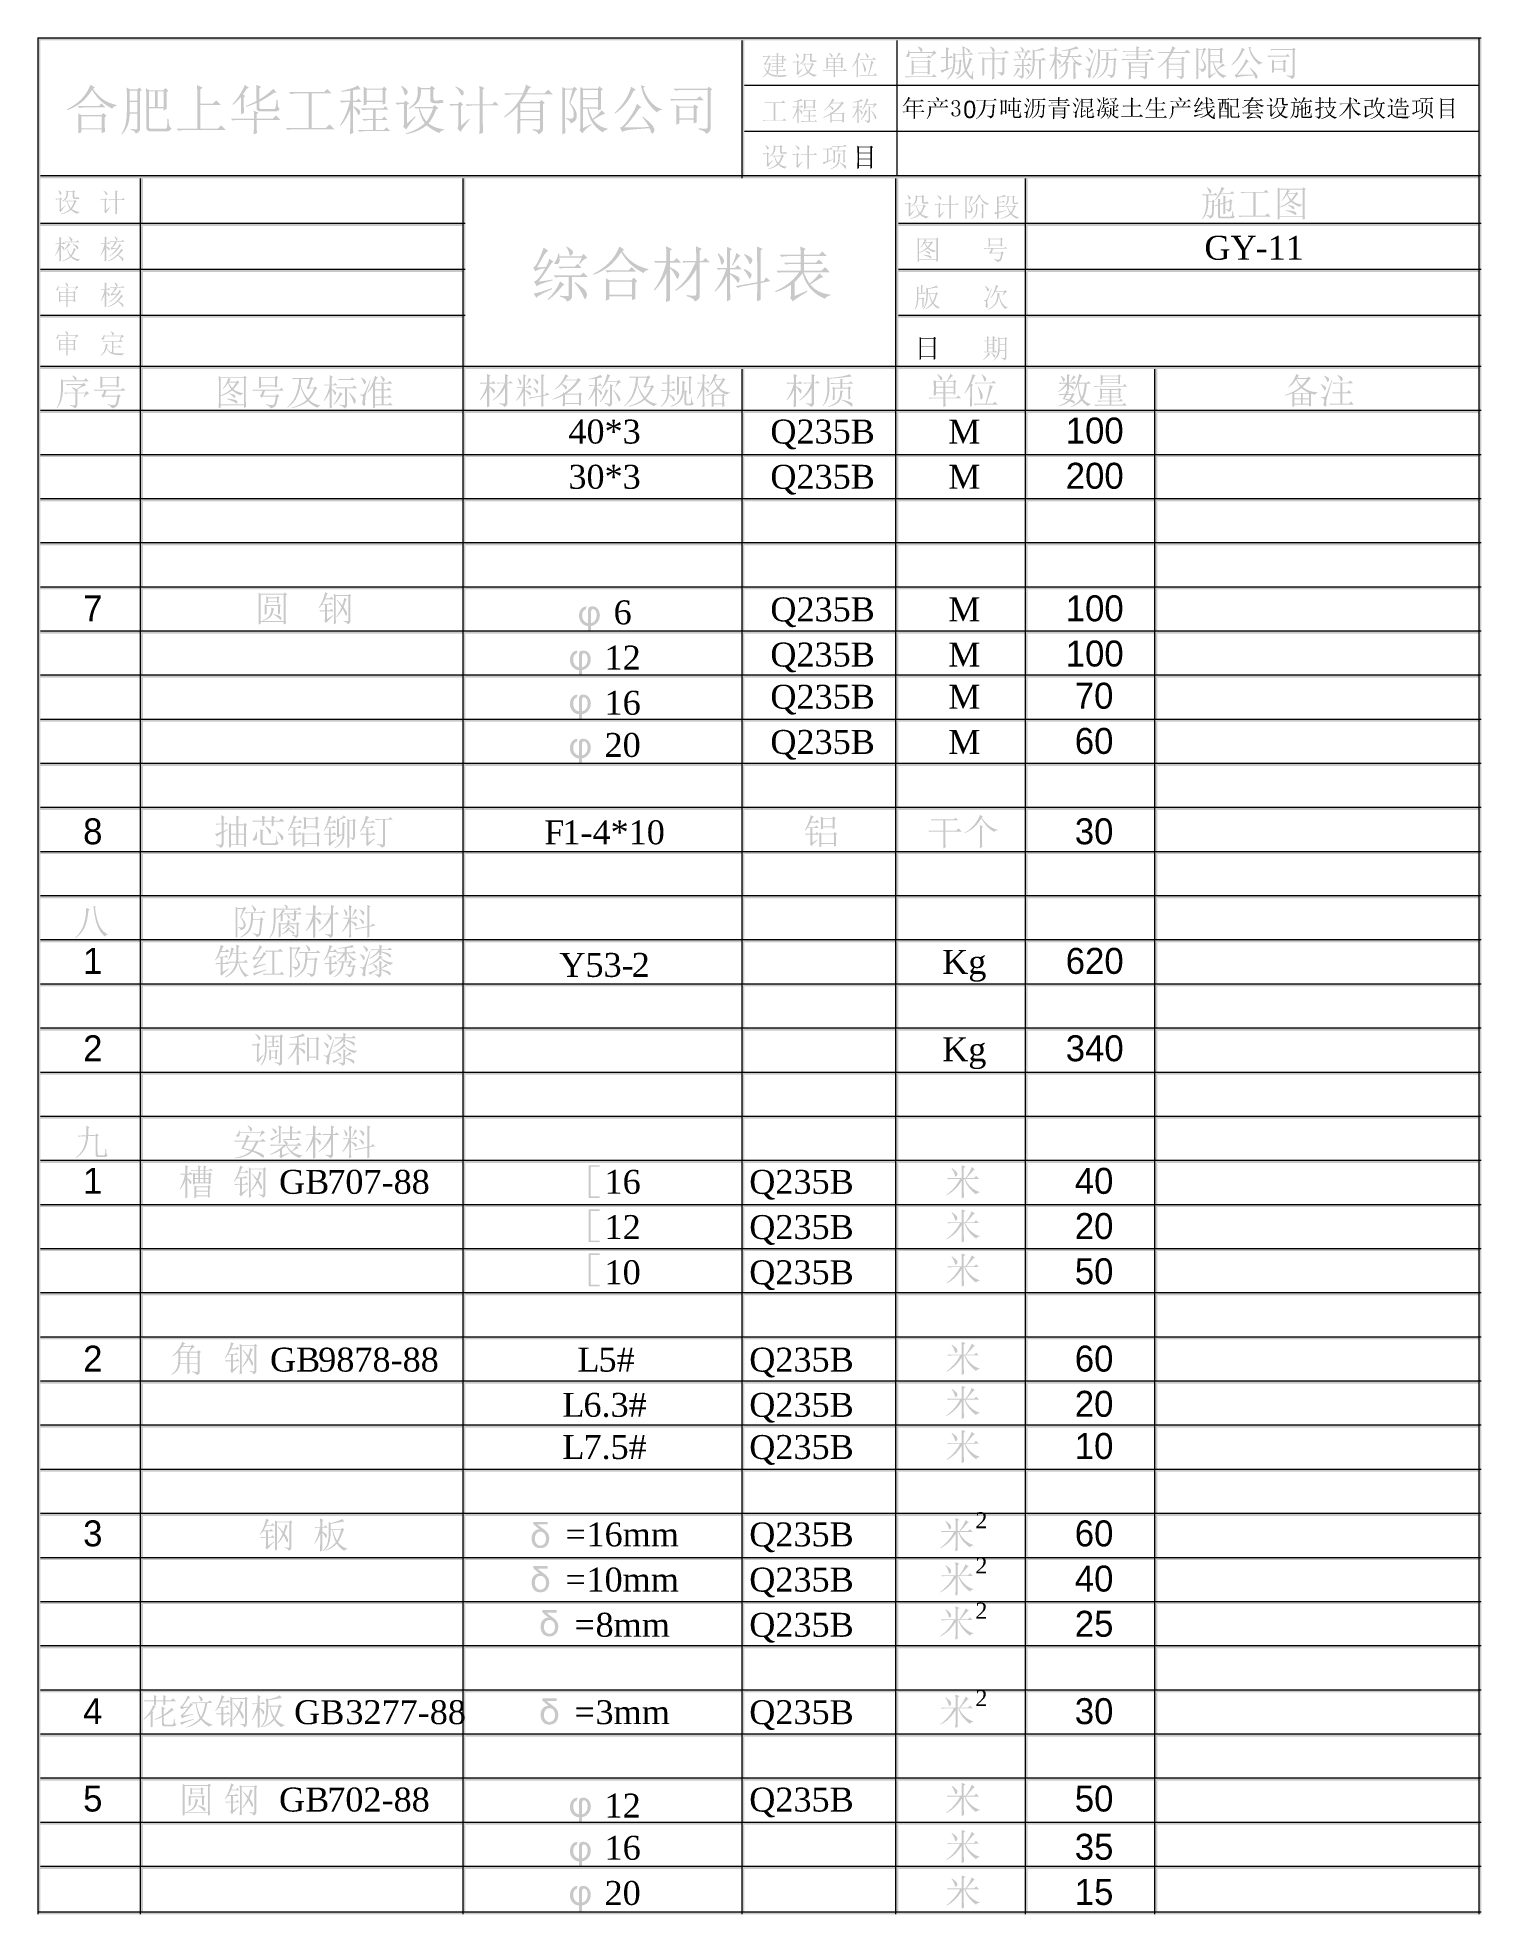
# Model space of a CAD drawing. Header units: millimetres. Extents: x 0 to 169, y 38 to 258.
import ezdxf

# ---------------------------------------------------------------- set-up
doc = ezdxf.new("R2010")
doc.units = ezdxf.units.MM

msp = doc.modelspace()

# ---------------------------------------------------------------- texts
at = {"color": 0, "attachment_point": 1}
for s, insert, char_height in [('{\\fËÎÌå|b0|i0|c0;0}', (108.345111, 250.709102), 2.036488), ('{\\fTimes New Roman|b0|i0|c0;  }', (5.334, 240.062551), 2.326047), ('{\\fTimes New Roman|b0|i0|c0;  }', (5.334, 234.418106), 2.326047), ('{\\fTimes New Roman|b0|i0|c0;     }', (106.228444, 234.418106), 2.326047), ('{\\fTimes New Roman|b0|i0|c0;GY}', (136.567333, 234.894526), 2.802467), ('{\\fTimes New Roman|b0|i0|c0;-11}', (142.564556, 234.894526), 2.802467), ('{\\fTimes New Roman|b0|i0|c0;  }', (5.334, 229.12644), 2.326047), ('{\\fTimes New Roman|b0|i0|c0;     }', (106.228444, 228.773662), 2.326047), ('{\\fTimes New Roman|b0|i0|c0;  }', (5.334, 223.481995), 2.326047), ('{\\fTimes New Roman|b0|i0|c0;     }', (106.228444, 222.77644), 2.326047), ('{\\fTimes New Roman|b0|i0|c0;40*3}', (62.131222, 213.375081), 2.802467), ('{\\fTimes New Roman|b0|i0|c0;Q235B}', (85.767333, 213.375081), 2.802467), ('{\\fTimes New Roman|b0|i0|c0;M}', (106.581222, 213.375081), 2.802467), ('{\\fËÎÌå|b0|i0|c0;100}', (120.339556, 213.612148), 3.039533), ('{\\fTimes New Roman|b0|i0|c0;30*3}', (62.131222, 208.083415), 2.802467), ('{\\fTimes New Roman|b0|i0|c0;Q235B}', (85.767333, 208.083415), 2.802467), ('{\\fTimes New Roman|b0|i0|c0;M}', (106.581222, 208.083415), 2.802467), ('{\\fËÎÌå|b0|i0|c0;200}', (120.339556, 208.320481), 3.039533), ('{\\fËÎÌå|b0|i0|c0;7}', (5.334, 192.798259), 3.039533), ('{\\fTimes New Roman|b0|i0|c0;   }', (29.675667, 192.561192), 2.802467), ('{\\fTimes New Roman|b0|i0|c0;6}', (67.422889, 192.208415), 2.802467), ('{\\fTimes New Roman|b0|i0|c0;Q235B}', (85.767333, 192.561192), 2.802467), ('{\\fTimes New Roman|b0|i0|c0;M}', (106.581222, 192.561192), 2.802467), ('{\\fËÎÌå|b0|i0|c0;100}', (120.339556, 192.798259), 3.039533), ('{\\fTimes New Roman|b0|i0|c0;12}', (66.364556, 186.916748), 2.802467), ('{\\fTimes New Roman|b0|i0|c0;Q235B}', (85.767333, 187.269526), 2.802467), ('{\\fTimes New Roman|b0|i0|c0;M}', (106.581222, 187.269526), 2.802467), ('{\\fËÎÌå|b0|i0|c0;100}', (120.339556, 187.506592), 3.039533), ('{\\fËÎÌå|b0|i0|c0;70}', (121.397889, 182.567703), 3.039533), ('{\\fTimes New Roman|b0|i0|c0;16}', (66.364556, 181.625081), 2.802467), ('{\\fTimes New Roman|b0|i0|c0;Q235B}', (85.767333, 182.330637), 2.802467), ('{\\fTimes New Roman|b0|i0|c0;M}', (106.581222, 182.330637), 2.802467), ('{\\fTimes New Roman|b0|i0|c0;20}', (66.364556, 176.686192), 2.802467), ('{\\fTimes New Roman|b0|i0|c0;Q235B}', (85.767333, 177.03897), 2.802467), ('{\\fTimes New Roman|b0|i0|c0;M}', (106.581222, 177.03897), 2.802467), ('{\\fËÎÌå|b0|i0|c0;60}', (121.397889, 177.276037), 3.039533), ('{\\fËÎÌå|b0|i0|c0;8}', (5.334, 166.692703), 3.039533), ('{\\fTimes New Roman|b0|i0|c0;F}', (59.309, 166.455637), 2.802467), ('{\\fTimes New Roman|b0|i0|c0;1-}', (61.425667, 166.455637), 2.802467), ('{\\fTimes New Roman|b0|i0|c0;4*10}', (64.953444, 166.455637), 2.802467), ('{\\fËÎÌå|b0|i0|c0;30}', (121.397889, 166.692703), 3.039533), ('{\\fËÎÌå|b0|i0|c0;1}', (5.334, 151.523259), 3.039533), ('{\\fTimes New Roman|b0|i0|c0;Y53-}', (61.072889, 150.933415), 2.802467), ('{\\fTimes New Roman|b0|i0|c0;2}', (69.539556, 150.933415), 2.802467), ('{\\fTimes New Roman|b0|i0|c0; }', (91.059, 151.286192), 2.802467), ('{\\fTimes New Roman|b0|i0|c0;Kg}', (105.875667, 151.286192), 2.802467), ('{\\fËÎÌå|b0|i0|c0;620}', (120.339556, 151.523259), 3.039533), ('{\\fËÎÌå|b0|i0|c0;2}', (5.334, 141.292703), 3.039533), ('{\\fTimes New Roman|b0|i0|c0; }', (91.059, 141.055637), 2.802467), ('{\\fTimes New Roman|b0|i0|c0;Kg}', (105.875667, 141.055637), 2.802467), ('{\\fËÎÌå|b0|i0|c0;340}', (120.339556, 141.292703), 3.039533), ('{\\fËÎÌå|b0|i0|c0;1}', (5.334, 125.770481), 3.039533), ('{\\fTimes New Roman|b0|i0|c0;  }', (20.856222, 125.533415), 2.802467), ('{\\fTimes New Roman|b0|i0|c0; GB}', (27.206222, 125.533415), 2.802467), ('{\\fTimes New Roman|b0|i0|c0;707-8}', (33.909, 125.533415), 2.802467), ('{\\fTimes New Roman|b0|i0|c0;8}', (43.786778, 125.533415), 2.802467), ('{\\fTimes New Roman|b0|i0|c0;16}', (66.364556, 125.533415), 2.802467), ('{\\fTimes New Roman|b0|i0|c0;Q235B}', (83.297889, 125.533415), 2.802467), ('{\\fËÎÌå|b0|i0|c0;40}', (121.397889, 125.770481), 3.039533), ('{\\fTimes New Roman|b0|i0|c0;12}', (66.364556, 120.241748), 2.802467), ('{\\fTimes New Roman|b0|i0|c0;Q235B}', (83.297889, 120.241748), 2.802467), ('{\\fËÎÌå|b0|i0|c0;20}', (121.397889, 120.478815), 3.039533), ('{\\fTimes New Roman|b0|i0|c0;10}', (66.364556, 114.950081), 2.802467), ('{\\fTimes New Roman|b0|i0|c0;Q235B}', (83.297889, 114.950081), 2.802467), ('{\\fËÎÌå|b0|i0|c0;50}', (121.397889, 115.187148), 3.039533), ('{\\fËÎÌå|b0|i0|c0;2}', (5.334, 104.956592), 3.039533), ('{\\fTimes New Roman|b0|i0|c0;  }', (19.797889, 104.719526), 2.802467), ('{\\fTimes New Roman|b0|i0|c0; GB}', (26.147889, 104.719526), 2.802467), ('{\\fTimes New Roman|b0|i0|c0;9878-}', (32.850667, 104.719526), 2.802467), ('{\\fTimes New Roman|b0|i0|c0;88}', (42.728444, 104.719526), 2.802467), ('{\\fTimes New Roman|b0|i0|c0;L}', (63.189556, 104.719526), 2.802467), ('{\\fTimes New Roman|b0|i0|c0;5#}', (65.659, 104.719526), 2.802467), ('{\\fTimes New Roman|b0|i0|c0;Q235B}', (83.297889, 104.719526), 2.802467), ('{\\fËÎÌå|b0|i0|c0;60}', (121.397889, 104.956592), 3.039533), ('{\\fTimes New Roman|b0|i0|c0;L}', (61.425667, 99.427859), 2.802467), ('{\\fTimes New Roman|b0|i0|c0;6.3#}', (63.895111, 99.427859), 2.802467), ('{\\fTimes New Roman|b0|i0|c0;Q235B}', (83.297889, 99.427859), 2.802467), ('{\\fËÎÌå|b0|i0|c0;20}', (121.397889, 99.664926), 3.039533), ('{\\fTimes New Roman|b0|i0|c0;Q235B}', (83.297889, 94.48897), 2.802467), ('{\\fËÎÌå|b0|i0|c0;10}', (121.397889, 94.726037), 3.039533), ('{\\fTimes New Roman|b0|i0|c0;L}', (61.425667, 94.48897), 2.802467), ('{\\fTimes New Roman|b0|i0|c0;7.5#}', (63.895111, 94.48897), 2.802467), ('{\\fËÎÌå|b0|i0|c0;3}', (5.334, 84.495481), 3.039533), ('{\\fTimes New Roman|b0|i0|c0;  }', (30.028444, 84.258415), 2.802467), ('{\\fTimes New Roman|b0|i0|c0;16mm}', (64.247889, 84.258415), 2.802467), ('{\\fTimes New Roman|b0|i0|c0;Q235B}', (83.297889, 84.258415), 2.802467), ('{\\fTimes New Roman|b0|i0|c0;2}', (109.756222, 85.450267), 1.877653), ('{\\fËÎÌå|b0|i0|c0;60}', (121.397889, 84.495481), 3.039533), ('{\\fTimes New Roman|b0|i0|c0;=}', (61.778444, 84.258415), 2.802467), ('{\\fTimes New Roman|b0|i0|c0;2}', (109.756222, 80.158601), 1.877653), ('{\\fËÎÌå|b0|i0|c0;40}', (121.397889, 79.203815), 3.039533), ('{\\fTimes New Roman|b0|i0|c0;=}', (61.778444, 78.966748), 2.802467), ('{\\fTimes New Roman|b0|i0|c0;10mm}', (64.247889, 78.966748), 2.802467), ('{\\fTimes New Roman|b0|i0|c0;Q235B}', (83.297889, 78.966748), 2.802467), ('{\\fTimes New Roman|b0|i0|c0;2}', (109.756222, 74.866934), 1.877653), ('{\\fTimes New Roman|b0|i0|c0;=}', (62.836778, 73.675081), 2.802467), ('{\\fTimes New Roman|b0|i0|c0;8mm}', (65.306222, 73.675081), 2.802467), ('{\\fTimes New Roman|b0|i0|c0;Q235B}', (83.297889, 73.675081), 2.802467), ('{\\fËÎÌå|b0|i0|c0;25}', (121.397889, 73.912148), 3.039533), ('{\\fTimes New Roman|b0|i0|c0;2}', (109.756222, 64.636379), 1.877653), ('{\\fËÎÌå|b0|i0|c0;30}', (121.397889, 63.681592), 3.039533), ('{\\fËÎÌå|b0|i0|c0;4}', (5.334, 63.681592), 3.039533), ('{\\fTimes New Roman|b0|i0|c0; GB}', (28.970111, 63.444526), 2.802467), ('{\\fTimes New Roman|b0|i0|c0;3277-}', (36.025667, 63.444526), 2.802467), ('{\\fTimes New Roman|b0|i0|c0;88}', (45.903444, 63.444526), 2.802467), ('{\\fTimes New Roman|b0|i0|c0;=}', (62.836778, 63.444526), 2.802467), ('{\\fTimes New Roman|b0|i0|c0;3mm}', (65.306222, 63.444526), 2.802467), ('{\\fTimes New Roman|b0|i0|c0;Q235B}', (83.297889, 63.444526), 2.802467), ('{\\fËÎÌå|b0|i0|c0;5}', (5.334, 53.451037), 3.039533), ('{\\fTimes New Roman|b0|i0|c0; }', (20.856222, 53.21397), 2.802467), ('{\\fTimes New Roman|b0|i0|c0;  GB}', (26.147889, 53.21397), 2.802467), ('{\\fTimes New Roman|b0|i0|c0;702-8}', (33.909, 53.21397), 2.802467), ('{\\fTimes New Roman|b0|i0|c0;8}', (43.786778, 53.21397), 2.802467), ('{\\fTimes New Roman|b0|i0|c0;Q235B}', (83.297889, 53.21397), 2.802467), ('{\\fËÎÌå|b0|i0|c0;50}', (121.397889, 53.451037), 3.039533), ('{\\fTimes New Roman|b0|i0|c0;12}', (66.364556, 52.508415), 2.802467), ('{\\fTimes New Roman|b0|i0|c0;16}', (66.364556, 47.569526), 2.802467), ('{\\fËÎÌå|b0|i0|c0;35}', (121.397889, 47.806592), 3.039533), ('{\\fTimes New Roman|b0|i0|c0;20}', (66.364556, 42.277859), 2.802467), ('{\\fËÎÌå|b0|i0|c0;15}', (121.397889, 42.514926), 3.039533)]:
    msp.add_mtext(s, dxfattribs=dict(at, insert=insert, char_height=char_height))

# ---------------------------------------------------------------- hatches: boundary and pattern name
h = msp.add_hatch(color=0)
h.dxf.hatch_style = 2
h.paths.add_polyline_path([(0, 257.767226), (168.994667, 257.767226), (168.994667, 258.105892), (0, 258.105892)])
h = msp.add_hatch(color=0)
h.dxf.hatch_style = 2
h.paths.add_polyline_path([(0, 38.360615), (0.338667, 38.360615), (0.338667, 258.105892), (0, 258.105892)])
h = msp.add_hatch(color=0)
h.dxf.hatch_style = 2
h.paths.add_polyline_path([(0, 214.153309), (0.338667, 214.153309), (0.338667, 258.102365), (0, 258.102365)])
h = msp.add_hatch(color=0)
h.dxf.hatch_style = 2
h.paths.add_polyline_path([(0.338667, 257.767226), (168.994667, 257.767226), (168.994667, 258.105892), (0.338667, 258.105892)])
h = msp.add_hatch(color=0)
h.dxf.hatch_style = 2
h.paths.add_polyline_path([(82.398306, 241.638226), (82.736969, 241.638226), (82.736969, 257.767226), (82.398306, 257.767226)])
h = msp.add_hatch(color=0)
h.dxf.hatch_style = 2
h.paths.add_polyline_path([(100.566361, 252.560226), (100.608694, 252.560226), (100.608694, 257.767226), (100.566361, 257.767226)])
h = msp.add_hatch(color=0)
h.paths.add_polyline_path([(127.959335, 254.59421), (127.959335, 254.164262), (129.629517, 254.164262), (129.629517, 254.59421)])
h.paths.add_polyline_path([(128.58772, 257.107752), (128.984595, 256.942387), (128.835767, 256.826632), (128.835767, 256.545512), (129.910637, 256.545512), (130.158684, 256.793559), (130.489413, 256.446293), (128.835767, 256.446293), (128.835767, 256.115564), (129.7122, 256.115564), (129.927174, 256.314002), (130.208293, 256.016345), (128.835767, 256.016345), (128.835767, 255.586398), (130.158684, 255.586398), (130.406731, 255.834444), (130.73746, 255.487179), (127.397095, 255.487179), (127.19039, 255.474776), (127.00022, 255.437569), (126.851392, 255.586398), (128.604257, 255.586398), (128.604257, 256.016345), (127.860116, 256.016345), (127.653411, 256.003943), (127.463241, 255.966736), (127.314413, 256.115564), (128.604257, 256.115564), (128.604257, 256.446293), (127.496314, 256.446293), (127.289609, 256.433891), (127.099439, 256.396684), (126.950611, 256.545512), (128.604257, 256.545512)])
h.paths.add_polyline_path([(127.711288, 255.321814), (127.992408, 255.189523), (129.596444, 255.189523), (129.7122, 255.338351), (129.976783, 255.139913), (129.861028, 255.040694), (129.861028, 253.635095), (129.844491, 253.4842), (129.778345, 253.362244), (129.66259, 253.269226), (129.497226, 253.205148), (129.467253, 253.312635), (129.377336, 253.403585), (129.227475, 253.477999), (129.017668, 253.535877), (129.017668, 253.602023), (129.231609, 253.588501), (129.393873, 253.580663), (129.50446, 253.577993), (129.563372, 253.579974), (129.612981, 253.609602), (129.629517, 253.684705), (129.629517, 254.065043), (127.959335, 254.065043), (127.959335, 253.28783), (127.711288, 253.172075), (127.718523, 253.375766), (127.723691, 253.623382), (127.726791, 253.91544), (127.727825, 254.252457), (127.726791, 254.589301), (127.723691, 254.880153), (127.718523, 255.124496)])
h.paths.add_polyline_path([(127.959335, 255.090304), (127.959335, 254.693429), (129.629517, 254.693429), (129.629517, 255.090304)])
h = msp.add_hatch(color=0)
h.dxf.hatch_style = 2
h.paths.add_polyline_path([(168.656, 38.360615), (168.994653, 38.360615), (168.994653, 258.105892), (168.656, 258.105892)])
h = msp.add_hatch(color=0)
h.dxf.hatch_style = 2
h.paths.add_polyline_path([(168.656, 214.153309), (168.994653, 214.153309), (168.994653, 257.763698), (168.656, 257.763698)])
h = msp.add_hatch(color=0)
h.paths.add_polyline_path([(85.775712, 254.92516), (85.723002, 254.646107), (85.664091, 254.404261), (85.598978, 254.199623), (85.527665, 254.032191), (85.726102, 253.887497), (85.974149, 253.784144), (86.279385, 253.717998), (86.646632, 253.684925), (86.862639, 253.682772), (87.113787, 253.692505), (87.400074, 253.713606), (87.721502, 253.745559), (87.721502, 253.69595), (87.638992, 253.656589), (87.574052, 253.612578), (87.527715, 253.5634), (87.501016, 253.508536), (87.119299, 253.503713), (86.696241, 253.503024), (86.482387, 253.512412), (86.287653, 253.532652), (86.112556, 253.564261), (85.957613, 253.607755), (85.684072, 253.731779), (85.456007, 253.905411), (85.348434, 253.787417), (85.215539, 253.672523), (85.056807, 253.559696), (84.871719, 253.447903), (84.844158, 253.486488), (85.13079, 253.720754), (85.367812, 254.00463), (85.19418, 254.305043), (85.070156, 254.638528), (85.119766, 254.666089), (85.252057, 254.385658), (85.417422, 254.142434), (85.473232, 254.296516), (85.524909, 254.486255), (85.572451, 254.712167), (85.615859, 254.974769), (85.230009, 254.974769), (85.13079, 254.864526), (84.970937, 255.024378), (85.108741, 255.085012), (85.527665, 255.856714), (85.092205, 255.856714), (84.981962, 255.829153), (84.882743, 255.928372), (85.527665, 255.928372), (85.637908, 256.038615), (85.814297, 255.867738), (85.687517, 255.807104), (85.241033, 255.046427), (85.615859, 255.046427), (85.704054, 255.162182), (85.874931, 254.996818)])
h.paths.add_polyline_path([(87.302578, 255.443302), (87.30275, 255.31213), (87.303956, 255.200078), (87.307229, 255.107664), (87.313602, 255.035403), (87.142726, 254.947208), (87.142726, 255.062964), (86.668681, 255.062964), (86.668681, 254.715698), (87.004922, 254.715698), (87.142726, 254.84799), (87.341163, 254.638528), (86.668681, 254.638528), (86.668681, 254.318823), (87.241944, 254.318823), (87.390773, 254.467651), (87.600234, 254.241653), (86.668681, 254.241653), (86.670059, 254.032191), (86.679705, 253.806193), (86.497804, 253.734535), (86.505383, 254.002563), (86.508828, 254.241653), (85.92454, 254.241653), (85.814297, 254.219604), (85.715078, 254.318823), (86.508828, 254.318823), (86.508828, 254.638528), (86.111953, 254.638528), (86.00171, 254.616479), (85.902491, 254.715698), (86.508828, 254.715698), (86.508828, 255.062964), (86.111953, 255.062964), (86.00171, 255.035403), (85.902491, 255.134622), (86.508828, 255.134622), (86.508828, 255.443302), (85.92454, 255.443302), (85.825321, 255.421253), (85.726102, 255.520472), (86.508828, 255.520472), (86.508828, 255.818128), (86.122977, 255.818128), (86.023759, 255.790568), (85.92454, 255.889786), (86.508828, 255.889786), (86.505383, 256.133699), (86.497804, 256.336271), (86.778924, 256.203979), (86.668681, 256.115785), (86.668681, 255.889786), (87.115165, 255.889786), (87.225408, 256.005542), (87.401797, 255.840177), (87.302578, 255.768519), (87.302578, 255.520472), (87.341163, 255.520472), (87.473455, 255.658276), (87.688429, 255.443302)])
h.paths.add_polyline_path([(86.668681, 255.818128), (86.668681, 255.520472), (87.142726, 255.520472), (87.142726, 255.818128)])
h.paths.add_polyline_path([(86.668681, 255.443302), (86.668681, 255.134622), (87.142726, 255.134622), (87.142726, 255.443302)])
h = msp.add_hatch(color=0)
h.paths.add_polyline_path([(88.70509, 256.253589), (88.743675, 256.275637), (88.910418, 256.160571), (89.019283, 256.066175), (89.078539, 255.97867), (89.096453, 255.895299), (89.076472, 255.823641), (89.035819, 255.768519), (88.990344, 255.731312), (88.969674, 255.71891), (88.924887, 255.748538), (88.892503, 255.840177), (88.825669, 256.030346)])
h.paths.add_polyline_path([(89.052356, 254.070776), (89.526401, 254.4897), (89.564986, 254.451115), (89.383085, 254.240275), (89.234257, 254.05424), (89.002747, 253.717998), (88.820845, 253.894387), (88.869766, 253.97638), (88.881479, 254.070776), (88.881479, 255.211792), (88.721627, 255.211792), (88.611384, 255.200767), (88.484604, 255.173207), (88.374361, 255.28345), (88.870455, 255.28345), (88.953137, 255.410229), (89.179135, 255.244865), (89.052356, 255.162182)])
h.paths.add_polyline_path([(89.796497, 254.963745), (89.886414, 254.710616), (89.982532, 254.497279), (90.084851, 254.324249), (90.193372, 254.192043), (90.30482, 254.351379), (90.406967, 254.532419), (90.498779, 254.736196), (90.579222, 254.963745)])
h.paths.add_polyline_path([(89.465767, 255.035403), (90.568198, 255.035403), (90.667417, 255.162182), (90.887903, 254.963745), (90.766635, 254.897599), (90.667417, 254.659887), (90.55993, 254.442846), (90.444174, 254.246476), (90.320151, 254.070776), (90.510234, 253.941499), (90.724605, 253.842711), (90.962747, 253.773895), (91.224144, 253.734535), (91.224144, 253.69595), (91.114676, 253.662791), (91.034664, 253.620847), (90.984624, 253.569601), (90.965073, 253.508536), (90.753286, 253.593286), (90.556485, 253.698706), (90.375186, 253.824796), (90.209908, 253.971557), (89.934903, 253.780441), (89.638711, 253.629115), (89.320815, 253.518097), (88.980698, 253.447903), (88.969674, 253.486488), (89.336662, 253.610684), (89.644223, 253.752449), (89.892873, 253.912818), (90.083128, 254.092825), (89.962206, 254.290142), (89.86402, 254.501413), (89.788573, 254.726119), (89.735863, 254.963745), (89.675229, 254.963745), (89.564986, 254.936184)])
h.paths.add_polyline_path([(90.606783, 255.531497), (90.615051, 255.477667), (90.639856, 255.439857), (90.681197, 255.41755), (90.739075, 255.410229), (91.003658, 255.443302), (91.093919, 255.443991), (91.146974, 255.399205), (91.174535, 255.338571), (91.185559, 255.294474), (91.177291, 255.274492), (91.152486, 255.266913), (91.120274, 255.263726), (91.056023, 255.26209), (90.958699, 255.261487), (90.827269, 255.261401), (90.628832, 255.261401), (90.531766, 255.273803), (90.464156, 255.31101), (90.426518, 255.373022), (90.41937, 255.459839), (90.41937, 256.0772), (89.873667, 256.0772), (89.868585, 255.876695), (89.845417, 255.696861), (89.804679, 255.537698), (89.746887, 255.399205), (89.661277, 255.2732), (89.537425, 255.151847), (89.376367, 255.035661), (89.179135, 254.92516), (89.151575, 254.963745), (89.329342, 255.111626), (89.465767, 255.249688), (89.560852, 255.378448), (89.614595, 255.498424), (89.666961, 255.714087), (89.686253, 255.900811), (89.675229, 256.253589), (89.873667, 256.15437), (90.408345, 256.15437), (90.491028, 256.275637), (90.706002, 256.115785), (90.606783, 256.038615)])
h = msp.add_hatch(color=0)
h.paths.add_polyline_path([(92.505389, 255.630715), (92.505389, 255.222816), (93.177872, 255.222816), (93.177872, 255.630715)])
h.paths.add_polyline_path([(93.348748, 255.630715), (93.348748, 255.222816), (94.054304, 255.222816), (94.054304, 255.630715)])
h.paths.add_polyline_path([(92.505389, 255.145646), (92.505389, 254.726722), (93.177872, 254.726722), (93.177872, 255.145646)])
h.paths.add_polyline_path([(93.348748, 255.145646), (93.348748, 254.726722), (94.054304, 254.726722), (94.054304, 255.145646)])
h.paths.add_polyline_path([(92.615632, 256.303198), (92.643193, 256.336271), (92.803045, 256.234296), (92.946361, 256.132321), (93.042135, 256.029657), (93.067628, 255.939396), (93.051092, 255.865671), (93.018019, 255.812616), (92.984257, 255.778165), (92.962898, 255.768519), (92.913288, 255.805726), (92.863679, 255.917347), (92.76446, 256.106138)])
h.paths.add_polyline_path([(93.348748, 254.192043), (93.348921, 253.958294), (93.350126, 253.768986), (93.353399, 253.623086), (93.359773, 253.519561), (93.161335, 253.436878), (93.173737, 253.8434), (93.177872, 254.192043), (92.119538, 254.192043), (91.959686, 254.169995), (91.860467, 254.269214), (93.177872, 254.269214), (93.177872, 254.649552), (92.505389, 254.649552), (92.505389, 254.500724), (92.317976, 254.429066), (92.334512, 255.123597), (92.317976, 255.818128), (92.516413, 255.707885), (93.458991, 255.707885), (93.545808, 255.853957), (93.640892, 256.033102), (93.719441, 256.210869), (93.773184, 256.363832), (94.021231, 256.176418), (93.915122, 256.114407), (93.800745, 256.011054), (93.676721, 255.873939), (93.536161, 255.707885), (94.032255, 255.707885), (94.131474, 255.818128), (94.329911, 255.6693), (94.219668, 255.581106), (94.219841, 255.23384), (94.221046, 254.95272), (94.224319, 254.737747), (94.230693, 254.588918), (94.054304, 254.51726), (94.054304, 254.649552), (93.348748, 254.649552), (93.348748, 254.269214), (94.280302, 254.269214), (94.47874, 254.467651), (94.748835, 254.192043)])
h = msp.add_hatch(color=0)
h.paths.add_polyline_path([(95.848179, 253.447903), (95.850235, 253.559556), (95.852227, 253.704476), (95.854089, 253.882857), (95.855758, 254.094892), (95.857168, 254.340775), (95.858256, 254.620699), (95.858956, 254.93486), (95.859203, 255.28345), (95.730873, 255.077864), (95.609778, 254.899666), (95.494884, 254.749374), (95.385158, 254.627503), (95.352085, 254.649552), (95.572571, 255.03747), (95.776521, 255.454326), (95.945331, 255.891164), (96.068665, 256.336271), (96.355297, 256.187443), (96.245054, 256.126809), (96.152208, 255.91907), (96.072799, 255.742336), (96.007859, 255.596609), (95.958422, 255.481887), (96.118274, 255.371644), (96.019056, 255.294474), (96.019077, 254.941761), (96.019228, 254.627676), (96.019637, 254.35209), (96.020434, 254.114873), (96.021747, 253.915897), (96.023706, 253.755033), (96.026441, 253.632151), (96.03008, 253.547122)])
h.paths.add_polyline_path([(96.862415, 256.286661), (96.901, 256.314222), (97.057063, 256.183911), (97.169717, 256.073755), (97.238964, 255.983235), (97.264802, 255.911835), (97.251711, 255.807793), (97.209681, 255.740958), (97.159382, 255.703751), (97.138023, 255.691349), (97.108136, 255.699703), (97.084968, 255.725111), (97.069035, 255.768088), (97.060852, 255.829153), (96.990572, 256.035169)])
h.paths.add_polyline_path([(96.228517, 255.59213), (97.733335, 255.59213), (97.904212, 255.768519), (98.152259, 255.520472), (96.625392, 255.520472), (96.480698, 255.509448), (96.344273, 255.481887)])
h.paths.add_polyline_path([(96.515149, 255.23384), (96.553734, 255.261401), (96.691108, 255.033163), (96.796958, 254.845234), (96.870769, 254.698645), (96.912024, 254.594431), (96.949231, 254.44698), (96.961634, 254.340872), (96.942341, 254.22925), (96.889976, 254.142434), (96.833476, 254.088002), (96.801781, 254.070776), (96.772153, 254.091447), (96.763196, 254.153458), (96.741148, 254.331914), (96.702562, 254.572382), (96.629526, 254.874172)])
h.paths.add_polyline_path([(97.56797, 255.393693), (97.865627, 255.23384), (97.808697, 255.182078), (97.753317, 255.092591), (97.69897, 254.964864), (97.645141, 254.79838), (97.580028, 254.592622), (97.500447, 254.347073), (97.406396, 254.061216), (97.297875, 253.734535), (97.854602, 253.734535), (98.030991, 253.905411), (98.279038, 253.657365), (96.564759, 253.657365), (96.407662, 253.648407), (96.267102, 253.61878), (96.156859, 253.734535), (97.209681, 253.734535), (97.346106, 254.231317), (97.457727, 254.715698), (97.501308, 254.937907), (97.53352, 255.124975), (97.555396, 255.276904)])
h = msp.add_hatch(color=0)
h.paths.add_polyline_path([(102.145924, 255.801372), (104.097226, 255.801372), (104.3122, 256.016345), (104.626392, 255.702153), (102.67509, 255.702153), (102.46425, 255.68975), (102.294752, 255.652543)])
h.paths.add_polyline_path([(102.542799, 255.239132), (102.542799, 254.709965), (104.179908, 254.709965), (104.179908, 255.239132)])
h.paths.add_polyline_path([(102.542799, 254.610747), (102.542799, 254.048507), (104.179908, 254.048507), (104.179908, 254.610747)])
h.paths.add_polyline_path([(102.294752, 255.487179), (102.542799, 255.338351), (104.163372, 255.338351), (104.279127, 255.503715), (104.54371, 255.288741), (104.411418, 255.172986), (104.411677, 254.906594), (104.412452, 254.669658), (104.413744, 254.462177), (104.415553, 254.284151), (104.417878, 254.135582), (104.42072, 254.016468), (104.424079, 253.926809), (104.427955, 253.866606), (104.179908, 253.750851), (104.179908, 253.949288), (102.542799, 253.949288), (102.542799, 253.80046), (102.294752, 253.717778), (102.301986, 253.883228), (102.307154, 254.082269), (102.310255, 254.315416), (102.311288, 254.583186), (102.310255, 254.853884), (102.307154, 255.095127), (102.301986, 255.306397)])
h.paths.add_polyline_path([(101.517538, 253.56895), (104.659465, 253.56895), (104.924049, 253.833533), (105.287851, 253.469731), (102.096314, 253.469731), (101.848267, 253.457329), (101.666366, 253.420122)])
h.paths.add_polyline_path([(102.989283, 257.058142), (103.022356, 257.091215), (103.266269, 256.976149), (103.435767, 256.865217), (103.534986, 256.761175), (103.568059, 256.661267), (103.552212, 256.586853), (103.507425, 256.495903), (103.457127, 256.421489), (103.419231, 256.396684), (103.394426, 256.407019), (103.369622, 256.438025), (103.344817, 256.489702), (103.320012, 256.562049), (103.18772, 256.810095)])
h.paths.add_polyline_path([(104.527174, 255.867517), (104.791757, 256.297465), (102.046705, 256.297465), (102.05704, 256.174475), (102.054973, 256.070089), (102.040504, 255.984306), (102.013632, 255.917127), (101.926816, 255.830999), (101.798658, 255.806884), (101.733546, 255.815066), (101.687037, 255.830999), (101.659132, 255.854168), (101.64983, 255.884054), (101.6705, 255.946066), (101.732512, 256.032882), (101.800725, 256.148637), (101.856536, 256.280929), (101.899944, 256.429757), (101.93095, 256.595122), (102.013632, 256.595122), (102.030168, 256.396684), (104.758684, 256.396684), (104.924049, 256.578585), (105.238241, 256.247856), (105.09148, 256.222018), (104.932317, 256.144503), (104.760751, 256.015312), (104.576783, 255.834444)])
h = msp.add_hatch(color=0)
h.paths.add_polyline_path([(106.428866, 253.23822), (106.702407, 253.565505), (106.930472, 253.9548), (107.022456, 254.173908), (107.091703, 254.409553), (107.138211, 254.661734), (107.161983, 254.930451), (107.172232, 255.224921), (107.17783, 255.554014), (107.178261, 255.917213), (107.173007, 256.314002), (107.43759, 256.18171), (108.28095, 256.18171), (108.247877, 257.074679), (108.611679, 256.958924), (108.479387, 256.826632), (108.483521, 256.516573), (108.495924, 256.18171), (109.041627, 256.18171), (109.223528, 256.363611), (109.504648, 256.082491), (108.495924, 256.082491), (108.524862, 255.616025), (108.578606, 255.145425), (108.610645, 254.932432), (108.640618, 254.764398), (108.668523, 254.640805), (108.694361, 254.561137), (108.814939, 254.838812), (108.914847, 255.145425), (109.000975, 255.463063), (109.0747, 255.768299), (109.388892, 255.569861), (109.336182, 255.507849), (109.277271, 255.404497), (109.212159, 255.259803), (109.140845, 255.073767), (108.975481, 254.668624), (108.777043, 254.280017), (108.877296, 254.06711), (108.996151, 253.874874), (109.133611, 253.703308), (109.289674, 253.552413), (109.471575, 254.197335), (109.53772, 254.180799), (109.508782, 253.982361), (109.488111, 253.816997), (109.475709, 253.684705), (109.471575, 253.585486), (109.483977, 253.42839), (109.521184, 253.28783), (109.525318, 253.213416), (109.471575, 253.188611), (109.372356, 253.221684), (109.309311, 253.255704), (109.23593, 253.307811), (109.152214, 253.377488), (109.058163, 253.464219), (108.957911, 253.572825), (108.855592, 253.708821), (108.751205, 253.872721), (108.644752, 254.065043), (108.49601, 253.901746), (108.347785, 253.759119), (108.200593, 253.637163), (108.054951, 253.535877), (107.785545, 253.374646), (107.553345, 253.254757), (107.536809, 253.320903), (107.81035, 253.502804), (108.071488, 253.717778), (108.318846, 253.978227), (108.545533, 254.296554), (108.497991, 254.433066), (108.454582, 254.594899), (108.415308, 254.782571), (108.380168, 254.996597), (108.349163, 255.235256), (108.322291, 255.496136), (108.299553, 255.77872), (108.28095, 256.082491), (107.404517, 256.082491), (107.404517, 255.404497), (107.884075, 255.404497), (107.983293, 255.536788), (108.23134, 255.338351), (108.099049, 255.239132), (108.086657, 255.038369), (108.07433, 254.85776), (108.062132, 254.697305), (108.050128, 254.557003), (108.038383, 254.436855), (108.02696, 254.336861), (108.015925, 254.257021), (108.005342, 254.197335), (107.955733, 254.024391), (107.889587, 253.905191), (107.789679, 253.817686), (107.636028, 253.734314), (107.597787, 253.827332), (107.532675, 253.907947), (107.440691, 253.97616), (107.321835, 254.03197), (107.321835, 254.098116), (107.45628, 254.070211), (107.562303, 254.052641), (107.64042, 254.045406), (107.691149, 254.048507), (107.726289, 254.070211), (107.757295, 254.118787), (107.784167, 254.194234), (107.806905, 254.296554), (107.827489, 254.446415), (107.847557, 254.66449), (107.866591, 254.950777), (107.884075, 255.305278), (107.404517, 255.305278), (107.382813, 254.886785), (107.334237, 254.524619), (107.25879, 254.219298), (107.15647, 253.971337), (107.027279, 253.758344), (106.871217, 253.557236), (106.688282, 253.367498), (106.478476, 253.188611)])
h.paths.add_polyline_path([(108.628215, 256.843168), (108.661288, 256.892778), (108.823638, 256.82155), (108.947231, 256.757041), (109.032583, 256.699766), (109.080212, 256.650243), (109.124998, 256.571006), (109.140845, 256.512439), (109.128443, 256.455251), (109.091236, 256.38566), (109.045761, 256.331227), (109.008554, 256.314002), (108.958944, 256.347075), (108.909335, 256.446293), (108.797714, 256.652999)])
h.paths.add_polyline_path([(106.561158, 254.494991), (107.090325, 254.643819), (107.106861, 254.577674), (106.852355, 254.474062), (106.62627, 254.378203), (106.428608, 254.290094), (106.259368, 254.209737), (106.118549, 254.137132), (106.006153, 254.072278), (105.922179, 254.015176), (105.866627, 253.965825), (105.684726, 254.280017), (105.986516, 254.342029), (106.329648, 254.428845), (106.329648, 255.718689), (106.230429, 255.718689), (106.023723, 255.706287), (105.833554, 255.66908), (105.684726, 255.817908), (106.329648, 255.817908), (106.328614, 256.219951), (106.325513, 256.549646), (106.320346, 256.806995), (106.313111, 256.991997), (106.69345, 256.810095), (106.561158, 256.69434), (106.561158, 255.817908), (106.743059, 255.817908), (106.908424, 255.983273), (107.173007, 255.718689), (106.561158, 255.718689)])
h = msp.add_hatch(color=0)
h.paths.add_polyline_path([(111.489023, 257.025069), (111.522095, 257.074679), (111.672043, 256.995183), (111.791502, 256.922406), (111.880988, 256.856863), (111.941019, 256.799071), (112.01061, 256.703298), (112.034726, 256.628194), (112.023012, 256.579274), (111.990628, 256.501415), (111.941019, 256.427001), (111.874873, 256.38566), (111.839647, 256.387641), (111.808038, 256.418044), (111.77953, 256.476352), (111.753606, 256.562049), (111.718466, 256.6592), (111.662655, 256.768754), (111.586174, 256.890711)])
h.paths.add_polyline_path([(110.579517, 253.602023), (110.596054, 254.831233), (110.59502, 255.119501), (110.59192, 255.380381), (110.586752, 255.613355), (110.579517, 255.817908), (110.827564, 255.66908), (111.737069, 255.66908), (111.737069, 256.247856), (110.579517, 256.247856), (110.372812, 256.235454), (110.182642, 256.198247), (110.033814, 256.347075), (113.109595, 256.347075), (113.374179, 256.611658), (113.737981, 256.247856), (111.96858, 256.247856), (111.96858, 255.66908), (112.894622, 255.66908), (113.010377, 255.834444), (113.308033, 255.636007), (113.159205, 255.520252), (113.159205, 254.065043), (113.135434, 253.919316), (113.06412, 253.796326), (112.945264, 253.696074), (112.778866, 253.618559), (112.749928, 253.728113), (112.663111, 253.825265), (112.518417, 253.910014), (112.315845, 253.982361), (112.315845, 254.048507), (112.568715, 254.023702), (112.767842, 254.015434), (112.843203, 254.027836), (112.895311, 254.065043), (112.923646, 254.127055), (112.927694, 254.213872), (112.927694, 255.569861), (111.96858, 255.569861), (111.96858, 253.899679), (111.985116, 253.304366), (111.720533, 253.188611), (111.732935, 253.606157), (111.737069, 253.998898), (111.737069, 255.569861), (110.827564, 255.569861), (110.827564, 253.717778)])
h = msp.add_hatch(color=0)
h.paths.add_polyline_path([(117.442148, 255.454106), (117.442148, 253.932752), (117.446282, 253.647498), (117.458684, 253.320903), (117.210637, 253.205148), (117.217872, 253.67437), (117.223039, 254.205603), (117.22614, 254.798849), (117.227174, 255.454106), (116.698007, 255.454106), (116.70086, 255.194949), (116.692925, 254.954912), (116.674268, 254.733995), (116.644952, 254.532198), (116.605043, 254.349522), (116.554605, 254.185966), (116.493702, 254.041531), (116.422399, 253.916215), (116.26315, 253.698141), (116.090981, 253.506938), (115.905377, 253.342607), (115.705819, 253.205148), (115.672747, 253.254757), (115.966269, 253.5407), (116.185377, 253.839045), (116.334894, 254.161506), (116.422399, 254.51704), (116.448151, 254.715391), (116.467186, 254.938031), (116.478985, 255.184441), (116.483033, 255.454106), (116.478899, 256.053553), (116.466497, 256.727413), (116.698007, 256.578585), (117.0153, 256.663334), (117.272649, 256.752218), (117.470053, 256.845235), (117.607512, 256.942387), (117.888632, 256.644731), (117.442148, 256.611658), (117.315024, 256.592021), (117.148625, 256.566183), (116.942953, 256.534143), (116.698007, 256.495903), (116.698007, 255.553325), (117.508293, 255.553325), (117.723267, 255.768299), (118.03746, 255.454106)])
h.paths.add_polyline_path([(114.697095, 256.297465), (114.892088, 256.161039), (115.0168, 256.049418), (115.086391, 255.954334), (115.110507, 255.867517), (115.09466, 255.784835), (115.049873, 255.702153), (115.003709, 255.640141), (114.978215, 255.61947), (114.93274, 255.652543), (114.895533, 255.751762), (114.861427, 255.858216), (114.808717, 255.979138), (114.737403, 256.114531), (114.647486, 256.264392)])
h.paths.add_polyline_path([(115.606601, 254.544601), (115.750261, 254.458818), (115.86705, 254.38337), (115.956967, 254.318258), (116.020012, 254.263481), (116.094426, 254.168396), (116.119231, 254.08158), (116.106829, 254.007855), (116.069622, 253.921727), (116.024146, 253.854893), (115.986939, 253.833533), (115.949732, 253.87074), (115.904257, 253.982361), (115.852581, 254.095016), (115.780234, 254.218006), (115.687216, 254.351331), (115.573528, 254.494991)])
h.paths.add_polyline_path([(114.730168, 254.59421), (115.044361, 254.395773), (114.912069, 254.329627), (114.732235, 254.058842), (114.556536, 253.825265), (114.38497, 253.628894), (114.217538, 253.469731), (114.167929, 253.502804), (114.333293, 253.732247), (114.482122, 253.990629), (114.614413, 254.27795)])
h.paths.add_polyline_path([(114.697095, 253.668168), (114.833607, 253.646464), (114.945831, 253.630961), (115.034284, 253.62166), (115.099483, 253.618559), (115.146939, 253.626827), (115.181476, 253.651632), (115.202577, 253.692973), (115.209726, 253.750851), (115.209726, 254.792648), (114.614413, 254.792648), (114.465585, 254.759575), (114.333293, 254.891866), (115.209726, 254.891866), (115.209726, 255.470642), (114.730168, 255.470642), (114.523463, 255.45824), (114.333293, 255.421033), (114.184465, 255.569861), (115.391627, 255.569861), (115.475343, 255.793103), (115.544589, 255.999809), (115.599366, 256.189978), (115.639674, 256.363611), (114.86246, 256.363611), (114.655754, 256.351209), (114.465585, 256.314002), (114.316757, 256.46283), (115.226262, 256.46283), (115.205592, 256.583753), (115.160116, 256.715011), (115.089836, 256.856604), (114.994752, 257.008533), (115.027825, 257.041606), (115.161236, 256.963144), (115.264158, 256.893467), (115.337108, 256.833091), (115.380602, 256.782535), (115.425389, 256.707432), (115.441236, 256.661267), (115.416431, 256.570317), (115.342017, 256.46283), (115.755429, 256.46283), (115.953866, 256.661267), (116.251523, 256.363611), (115.672747, 256.363611), (115.953866, 256.18171), (115.8388, 256.103851), (115.727868, 255.972248), (115.611424, 255.793792), (115.474309, 255.569861), (115.904257, 255.569861), (116.102694, 255.768299), (116.400351, 255.470642), (115.4247, 255.470642), (115.4247, 254.891866), (115.805038, 254.891866), (116.003476, 255.090304), (116.301132, 254.792648), (115.4247, 254.792648), (115.4247, 253.635095), (115.405063, 253.51934), (115.346151, 253.420122), (115.247966, 253.337439), (115.110507, 253.271293), (115.084669, 253.366378), (115.007154, 253.453194), (114.877963, 253.531743), (114.697095, 253.602023)])
h = msp.add_hatch(color=0)
h.paths.add_polyline_path([(121.543189, 255.057231), (121.477043, 255.007622), (121.478077, 254.499125), (121.481178, 254.048507), (121.486345, 253.655766), (121.49358, 253.320903), (121.228997, 253.205148), (121.241399, 253.763253), (121.245533, 254.246944), (121.241399, 254.722368), (121.228997, 255.255668), (121.477043, 255.139913), (121.233131, 255.454106), (121.030559, 255.834444), (120.732903, 255.834444), (120.567538, 255.52852), (120.402174, 255.272205), (120.716366, 255.139913), (120.567538, 255.024158), (120.567538, 254.561137), (120.547384, 254.333761), (120.495191, 254.122921), (120.410959, 253.928618), (120.294687, 253.750851), (120.146375, 253.58962), (119.966025, 253.444926), (119.753634, 253.316769), (119.509205, 253.205148), (119.476132, 253.254757), (119.666818, 253.36922), (119.833733, 253.497636), (119.976877, 253.640005), (120.096249, 253.796326), (120.191851, 253.9666), (120.263681, 254.150826), (120.31174, 254.349005), (120.336028, 254.561137), (120.336028, 255.172986), (120.174797, 255.004521), (119.988762, 254.846391), (119.777922, 254.698596), (119.542278, 254.561137), (119.525741, 254.610747), (119.822364, 254.867062), (120.083847, 255.15645), (120.31019, 255.478911), (120.501392, 255.834444), (119.939153, 255.834444), (119.790325, 255.801372), (119.658033, 255.933663), (120.534465, 255.933663), (120.621282, 256.268526), (120.683293, 256.611658), (120.307089, 256.562049), (119.873007, 256.512439), (119.873007, 256.578585), (120.245077, 256.644817), (120.567538, 256.711566), (120.84039, 256.779348), (121.063632, 256.848681), (121.244499, 256.916807), (121.390227, 256.980283), (121.500815, 257.038591), (121.576262, 257.091215), (121.890455, 256.793559), (121.731291, 256.784257), (121.518385, 256.756352), (121.251734, 256.709843), (120.93134, 256.644731), (120.856926, 256.260258), (120.765976, 255.933663), (121.741627, 255.933663), (121.956601, 256.148637), (122.270793, 255.834444), (121.129778, 255.834444), (121.238298, 255.669855), (121.357154, 255.523352), (121.486345, 255.394936), (121.625872, 255.284607), (121.775733, 255.192365), (121.93593, 255.118209), (122.106462, 255.06214), (122.28733, 255.024158), (122.28733, 254.958012), (122.170541, 254.92804), (122.084758, 254.887732), (122.029981, 254.837089), (122.00621, 254.776111), (121.7747, 254.887732)])
h.paths.add_polyline_path([(119.294231, 254.131189), (119.295264, 253.992696), (119.298365, 253.808728), (119.303533, 253.579285), (119.310767, 253.304366), (119.046184, 253.205148), (119.058586, 254.193201), (119.06272, 255.206059), (118.930429, 254.905302), (118.781601, 254.631417), (118.616236, 254.384404), (118.434335, 254.164262), (118.384726, 254.197335), (118.593498, 254.569405), (118.773332, 254.991085), (118.924228, 255.462374), (119.046184, 255.983273), (118.715455, 255.983273), (118.533554, 255.9502), (118.401262, 256.082491), (119.06272, 256.082491), (119.061687, 256.299532), (119.058586, 256.537244), (119.053419, 256.795626), (119.046184, 257.074679), (119.443059, 256.876241), (119.294231, 256.760486), (119.294231, 256.082491), (119.476132, 256.082491), (119.641497, 256.247856), (119.90608, 255.983273), (119.294231, 255.983273), (119.294231, 255.602934), (119.436858, 255.538941), (119.550546, 255.4796), (119.635295, 255.425425), (119.691106, 255.376936), (119.753118, 255.28943), (119.773788, 255.206059), (119.761386, 255.132334), (119.724179, 255.046207), (119.682838, 254.979372), (119.658033, 254.958012), (119.608424, 254.991085), (119.558814, 255.090304), (119.451327, 255.301144), (119.294231, 255.503715)])
h = msp.add_hatch(color=0)
h.paths.add_polyline_path([(124.10634, 256.810095), (124.337851, 256.661267), (125.941887, 256.661267), (126.156861, 256.876241), (126.437981, 256.562049), (124.337851, 256.562049), (124.33587, 256.167241), (124.330271, 255.80964), (124.321573, 255.489246), (124.31029, 255.206059), (124.289533, 254.94561), (124.251723, 254.693429), (124.196343, 254.449516), (124.122877, 254.213872), (124.020557, 253.983395), (123.878964, 253.754985), (123.698096, 253.528642), (123.477955, 253.304366), (123.428345, 253.353976), (123.604045, 253.574203), (123.750806, 253.805283), (123.868629, 254.047732), (123.957512, 254.302066), (124.022711, 254.583186), (124.069822, 254.905647), (124.099364, 255.269449), (124.111852, 255.674592), (124.114867, 256.06518), (124.115298, 256.384971), (124.112628, 256.633448)])
h.paths.add_polyline_path([(124.437069, 255.586398), (125.098528, 255.586398), (125.103695, 255.888188), (125.102662, 256.132101), (125.095427, 256.318136), (125.081991, 256.446293), (125.46233, 256.280929), (125.330038, 256.165174), (125.313502, 255.586398), (125.941887, 255.586398), (126.057642, 255.751762), (126.322226, 255.536788), (126.189934, 255.437569), (126.176251, 255.066016), (126.160048, 254.736837), (126.14139, 254.450033), (126.120343, 254.205603), (126.09697, 254.003548), (126.071337, 253.843868), (126.043507, 253.726563), (126.013545, 253.651632), (125.943179, 253.552413), (125.85576, 253.469731), (125.75077, 253.403585), (125.627694, 253.353976), (125.592554, 253.469731), (125.503671, 253.56895), (125.361044, 253.651632), (125.164674, 253.717778), (125.164674, 253.783924), (125.32599, 253.761272), (125.463019, 253.743271), (125.576276, 253.730439), (125.66628, 253.72329), (125.73854, 253.737673), (125.797882, 253.788747), (125.843788, 253.875994), (125.875741, 253.998898), (125.888144, 254.083647), (125.900546, 254.197335), (125.912948, 254.339962), (125.925351, 254.511528), (125.937753, 254.712032), (125.950155, 254.941476), (125.962558, 255.199858), (125.97496, 255.487179), (125.313502, 255.487179), (125.28663, 255.066619), (125.222551, 254.698252), (125.121265, 254.382595), (124.982773, 254.120165), (124.807073, 253.892703), (124.594166, 253.68126), (124.344052, 253.48532), (124.056731, 253.304366), (124.023658, 253.353976), (124.271705, 253.549313), (124.486679, 253.754985), (124.66858, 253.970992), (124.817408, 254.197335), (124.934197, 254.451583), (125.01998, 254.751306), (125.074757, 255.096505), (125.098528, 255.487179), (124.982773, 255.487179), (124.776067, 255.474776), (124.585898, 255.437569)])
h.paths.add_polyline_path([(123.907903, 256.280929), (123.782846, 255.893366), (123.672258, 255.549277), (123.57614, 255.248724), (123.494491, 254.991774), (123.427312, 254.77849), (123.374602, 254.608938), (123.336361, 254.483181), (123.31259, 254.401285), (123.262981, 254.148415), (123.246444, 253.866606), (123.245497, 253.731128), (123.242999, 253.622004), (123.239468, 253.538719), (123.23542, 253.480755), (123.214061, 253.411164), (123.163762, 253.387049), (123.102439, 253.398762), (123.020446, 253.431146), (122.953611, 253.489712), (122.932252, 253.585486), (122.944654, 253.697107), (122.981861, 253.833533), (123.019068, 253.978227), (123.03147, 254.08158), (123.0108, 254.184933), (122.948788, 254.263481), (122.897112, 254.296554), (122.824765, 254.329627), (122.731747, 254.3627), (122.618059, 254.395773), (122.618059, 254.461918), (122.758705, 254.447535), (122.866795, 254.437803), (122.942845, 254.433238), (122.987373, 254.434358), (123.057653, 254.47501), (123.152738, 254.577674), (123.187092, 254.633484), (123.236368, 254.73477), (123.3005, 254.881531), (123.379425, 255.073767), (123.473078, 255.311479), (123.581394, 255.594666), (123.704308, 255.923328), (123.841757, 256.297465)])
h.paths.add_polyline_path([(122.700741, 255.9502), (122.925103, 255.824195), (123.085903, 255.71111), (123.183658, 255.611461), (123.218884, 255.525764), (123.210615, 255.392783), (123.169274, 255.305278), (123.12311, 255.255668), (123.097616, 255.239132), (123.072812, 255.249467), (123.048007, 255.280473), (123.023202, 255.33215), (122.998398, 255.404497), (122.946721, 255.517151), (122.874374, 255.640141), (122.781357, 255.773466), (122.667668, 255.917127)])
h.paths.add_polyline_path([(123.014934, 256.909314), (123.206137, 256.808115), (123.349797, 256.719834), (123.445915, 256.644989), (123.494491, 256.584097), (123.531698, 256.496592), (123.544101, 256.446293), (123.528253, 256.363611), (123.483467, 256.280929), (123.437303, 256.218917), (123.411809, 256.198247), (123.3622, 256.235454), (123.31259, 256.347075), (123.260914, 256.466964), (123.188567, 256.595122), (123.095549, 256.731547), (122.981861, 256.876241)])
h = msp.add_hatch(color=0)
h.paths.add_polyline_path([(132.391106, 255.61947), (132.391106, 255.040694), (133.91246, 255.040694), (133.91246, 255.61947)])
h.paths.add_polyline_path([(132.391106, 254.941476), (132.391106, 254.395773), (133.91246, 254.395773), (133.91246, 254.941476)])
h.paths.add_polyline_path([(133.333684, 253.618559), (133.581731, 253.581352), (133.763632, 253.56895), (133.828744, 253.578251), (133.875253, 253.606157), (133.903158, 253.652665), (133.91246, 253.717778), (133.91246, 254.296554), (132.391106, 254.296554), (132.391106, 253.353976), (132.143059, 253.205148), (132.146935, 253.300232), (132.150294, 253.444926), (132.153136, 253.63923), (132.155461, 253.883142), (132.15727, 254.176664), (132.158562, 254.519796), (132.159337, 254.912537), (132.159595, 255.354887), (131.922917, 255.117176), (131.675904, 254.900135), (131.418555, 254.703764), (131.150872, 254.528064), (131.101262, 254.577674), (131.531899, 254.946299), (131.900524, 255.327326), (132.068903, 255.53498), (132.234699, 255.768988), (132.397393, 256.028834), (132.55647, 256.314002), (131.646965, 256.314002), (131.44026, 256.301599), (131.25009, 256.264392), (131.101262, 256.41322), (132.589543, 256.41322), (132.672226, 256.610624), (132.738372, 256.789425), (132.787981, 256.949622), (132.821054, 257.091215), (133.234465, 256.859705), (133.069101, 256.793559), (132.961614, 256.582719), (132.870663, 256.41322), (134.276262, 256.41322), (134.557382, 256.69434), (134.93772, 256.314002), (132.83759, 256.314002), (132.651555, 255.999809), (132.457252, 255.718689), (133.879387, 255.718689), (134.011679, 255.884054), (134.292799, 255.66908), (134.14397, 255.553325), (134.14397, 253.602023), (134.121233, 253.477999), (134.05302, 253.370512), (133.939332, 253.279562), (133.780168, 253.205148), (133.758464, 253.300232), (133.676816, 253.387049), (133.535222, 253.465597), (133.333684, 253.535877)])
h = msp.add_hatch(color=0)
h.paths.add_polyline_path([(137.252825, 255.933663), (137.252825, 255.305278), (138.410377, 255.305278), (138.410377, 255.933663)])
h.paths.add_polyline_path([(136.971705, 253.535877), (137.021314, 253.643364), (137.037851, 253.767387), (137.037786, 254.120725), (137.037592, 254.453133), (137.037269, 254.764613), (137.036817, 255.055164), (137.036236, 255.324786), (137.035525, 255.573478), (137.034686, 255.801242), (137.033717, 256.008077), (137.032618, 256.193983), (137.031391, 256.35896), (137.030035, 256.503008), (137.028549, 256.626127), (137.026934, 256.728318), (137.02519, 256.809579), (137.023317, 256.869911), (137.021314, 256.909314), (137.252825, 256.760486), (138.39384, 256.760486), (138.526132, 256.942387), (138.790715, 256.710877), (138.641887, 256.611658), (138.642921, 256.137268), (138.646021, 255.73936), (138.651189, 255.417932), (138.658424, 255.172986), (138.410377, 255.057231), (138.410377, 255.206059), (137.682773, 255.206059), (137.802662, 254.817452), (137.996965, 254.412309), (138.389706, 254.738904), (138.708033, 255.090304), (138.972616, 254.792648), (138.907504, 254.785413), (138.827922, 254.763709), (138.733871, 254.727535), (138.625351, 254.676892), (138.502361, 254.61178), (138.364901, 254.532198), (138.212973, 254.438147), (138.046575, 254.329627), (138.196522, 254.154013), (138.349054, 254.007855), (138.504686, 253.891669), (138.663936, 253.805972), (138.815778, 253.743874), (138.948501, 253.697796), (139.061586, 253.667221), (139.154517, 253.651632), (139.154517, 253.585486), (139.045997, 253.564816), (138.951946, 253.51934), (138.872364, 253.44906), (138.807252, 253.353976), (138.610967, 253.468697), (138.419334, 253.614425), (138.232868, 253.791158), (138.052087, 253.998898), (137.889737, 254.241777), (137.757876, 254.52393), (137.655987, 254.845358), (137.583554, 255.206059), (137.252825, 255.206059), (137.252825, 253.701241), (137.88121, 253.998898), (137.914283, 253.949288), (137.67037, 253.78289), (137.467799, 253.614425), (137.306568, 253.443893), (137.186679, 253.271293)])
h.paths.add_polyline_path([(136.161418, 255.652543), (136.426002, 256.677804), (135.847226, 256.677804), (135.847226, 254.098116), (135.85136, 253.676437), (135.863762, 253.304366), (135.615715, 253.205148), (135.619591, 253.325306), (135.62295, 253.479119), (135.625792, 253.66665), (135.628118, 253.887965), (135.629926, 254.143129), (135.631218, 254.432204), (135.631993, 254.755258), (135.632252, 255.112352), (135.631993, 255.467876), (135.631218, 255.786127), (135.629926, 256.067042), (135.628118, 256.310557), (135.625792, 256.516606), (135.62295, 256.685125), (135.619591, 256.816049), (135.615715, 256.909314), (135.863762, 256.777023), (136.426002, 256.777023), (136.57483, 256.925851), (136.789804, 256.710877), (136.657512, 256.628194), (136.244101, 255.652543), (136.447361, 255.413454), (136.596878, 255.195035), (136.696097, 254.979372), (136.745707, 254.743038), (136.740883, 254.512217), (136.674049, 254.318602), (136.611003, 254.237901), (136.521086, 254.169085), (136.404298, 254.111638), (136.260637, 254.065043), (136.245134, 254.161162), (136.182089, 254.251079), (136.071501, 254.334794), (135.913372, 254.412309), (135.913372, 254.478455), (136.124211, 254.441248), (136.260637, 254.428845), (136.397063, 254.446071), (136.475611, 254.500503), (136.512818, 254.590765), (136.52522, 254.709965), (136.516952, 254.846391), (136.492148, 255.024158), (136.459075, 255.137846), (136.392929, 255.280473), (136.29371, 255.452039)])
h.paths.add_polyline_path([(137.252825, 256.661267), (137.252825, 256.032882), (138.410377, 256.032882), (138.410377, 256.661267)])
h = msp.add_hatch(color=0)
h.paths.add_polyline_path([(140.427825, 253.734314), (142.379127, 253.767387), (142.277841, 253.938953), (142.155885, 254.122921), (142.013258, 254.319291), (141.84996, 254.528064), (141.899569, 254.577674), (142.175608, 254.347197), (142.392218, 254.15186), (142.549917, 253.991663), (142.649222, 253.866606), (142.711148, 253.76532), (142.75602, 253.676437), (142.783323, 253.599956), (142.792538, 253.535877), (142.772557, 253.440103), (142.715368, 253.348464), (142.652667, 253.278873), (142.610637, 253.254757), (142.57343, 253.283696), (142.527955, 253.370512), (142.465943, 253.548279), (142.4122, 253.684705), (142.03677, 253.6568), (141.704233, 253.630961), (141.414586, 253.60719), (141.167831, 253.585486), (140.963968, 253.565849), (140.802996, 253.548279), (140.684915, 253.532776), (140.609726, 253.51934), (140.419556, 253.461463), (140.278997, 253.387049), (140.097095, 253.734314), (140.167375, 253.74775), (140.245924, 253.788058), (140.33274, 253.855237), (140.427825, 253.949288), (140.535398, 254.075379), (140.660024, 254.238676), (140.80222, 254.439181), (140.962503, 254.676892), (141.11848, 254.925973), (141.247068, 255.160584), (141.347751, 255.380725), (141.420012, 255.586398), (141.783814, 255.305278), (141.601913, 255.222595), (141.299089, 254.782312), (141.002467, 254.387504), (140.712045, 254.038172)])
h.paths.add_polyline_path([(140.956991, 256.925851), (141.33733, 256.677804), (141.155429, 256.578585), (141.013835, 256.29824), (140.861907, 256.035983), (140.699643, 255.791811), (140.527043, 255.565727), (140.344109, 255.357729), (140.150839, 255.167818), (139.947234, 254.995994), (139.733293, 254.842257), (139.683684, 254.891866), (139.970058, 255.179273), (140.217674, 255.463063), (140.42705, 255.743752), (140.598701, 256.021858), (140.736075, 256.286355), (140.841925, 256.525531), (140.915736, 256.738868)])
h.paths.add_polyline_path([(142.064934, 256.925851), (141.916106, 256.826632), (142.004042, 256.571436), (142.119367, 256.318825), (142.262596, 256.069314), (142.434248, 255.82342), (142.6326, 255.599058), (142.855239, 255.413454), (143.101649, 255.26609), (143.371314, 255.15645), (143.371314, 255.10684), (143.248324, 255.094438), (143.143938, 255.057231), (143.058155, 254.995219), (142.990976, 254.908403), (142.766786, 255.100639), (142.557583, 255.313546), (142.363882, 255.547123), (142.186201, 255.801372), (142.031086, 256.077324), (141.904393, 256.376013), (141.805604, 256.697441), (141.734205, 257.041606)])
h = msp.add_hatch(color=0)
h.paths.add_polyline_path([(144.264283, 256.760486), (146.877043, 256.760486), (146.992799, 256.925851), (147.273918, 256.710877), (147.141627, 256.611658), (147.141627, 253.750851), (147.12509, 253.576184), (147.058944, 253.432524), (146.943189, 253.319869), (146.777825, 253.23822), (146.741651, 253.335372), (146.633131, 253.42839), (146.452263, 253.517273), (146.199049, 253.602023), (146.199049, 253.684705), (146.382069, 253.663001), (146.534601, 253.647498), (146.65716, 253.638196), (146.750264, 253.635095), (146.819424, 253.647498), (146.869464, 253.684705), (146.899867, 253.746717), (146.910116, 253.833533), (146.910116, 256.661267), (144.809986, 256.661267), (144.60328, 256.648865), (144.413111, 256.611658)])
h.paths.add_polyline_path([(143.95009, 255.966736), (146.083293, 255.966736), (146.298267, 256.18171), (146.61246, 255.867517), (144.479257, 255.867517), (144.268417, 255.855115), (144.098918, 255.817908)])
h.paths.add_polyline_path([(144.710767, 255.272205), (144.710767, 254.445382), (145.81871, 254.445382), (145.81871, 255.272205)])
h.paths.add_polyline_path([(146.05022, 254.528064), (146.066757, 254.147726), (145.81871, 254.048507), (145.81871, 254.346163), (144.710767, 254.346163), (144.710767, 254.065043), (144.46272, 253.949288), (144.469955, 254.076412), (144.475123, 254.24281), (144.478223, 254.448483), (144.479257, 254.693429), (144.478223, 254.943543), (144.475123, 255.164718), (144.469955, 255.356954), (144.46272, 255.520252), (144.710767, 255.371424), (145.785637, 255.371424), (145.901392, 255.536788), (146.182512, 255.321814), (146.05022, 255.222595)])
h = msp.add_hatch(color=0)
h.paths.add_polyline_path([(6.724826, 252.235229), (6.498828, 252.10845), (6.669533, 251.845847), (6.884679, 251.578594), (7.1453, 251.306173), (7.452431, 251.028068), (7.813132, 250.765551), (8.233778, 250.540242), (8.714369, 250.35214), (9.254905, 250.201245), (9.254905, 250.124075), (9.080066, 250.074465), (8.9352, 250.000051), (8.819272, 249.900832), (8.73125, 249.776809), (8.219826, 250.074638), (7.777648, 250.3735), (7.40575, 250.674429), (7.105165, 250.978458), (6.862372, 251.270947), (6.663504, 251.536564), (6.509077, 251.775309), (6.399609, 251.987182), (6.063799, 251.506505), (5.726438, 251.08939), (5.388043, 250.735321), (5.049132, 250.44378), (4.693512, 250.195819), (4.312571, 249.973179), (3.905791, 249.776378), (3.472656, 249.605932), (3.450608, 249.705151), (3.913542, 249.963619), (4.342887, 250.243275), (4.738126, 250.544635), (5.098741, 250.868215), (5.42215, 251.226764), (5.714035, 251.632337), (5.973882, 252.08442), (6.201172, 252.582495)])
h.paths.add_polyline_path([(4.690842, 250.074465), (7.171311, 250.074465), (7.491016, 250.399682), (7.965061, 249.925637), (5.457031, 249.925637), (5.18418, 249.906345), (4.911328, 249.853979)])
h.paths.add_polyline_path([(5.137326, 248.88384), (5.137326, 247.494778), (7.518576, 247.494778), (7.518576, 248.88384)])
h.paths.add_polyline_path([(7.865842, 248.762573), (7.866962, 248.235387), (7.870665, 247.777965), (7.877469, 247.389788), (7.887891, 247.070342), (7.518576, 246.921514), (7.518576, 247.34595), (5.137326, 247.34595), (5.137326, 247.020733), (4.7625, 246.871905), (4.782482, 247.481686), (4.790061, 248.06253), (4.782482, 248.640617), (4.7625, 249.231106), (5.137326, 249.032668), (7.468967, 249.032668), (7.717014, 249.280715), (8.06428, 248.93345)])
h = msp.add_hatch(color=0)
h.paths.add_polyline_path([(10.785519, 251.887964), (10.785519, 250.697339), (11.678488, 250.697339), (11.678488, 251.887964)])
h.paths.add_polyline_path([(10.785519, 250.54851), (10.785519, 249.357885), (11.678488, 249.357885), (11.678488, 250.54851)])
h.paths.add_polyline_path([(10.884738, 247.42312), (11.151388, 247.39108), (11.356027, 247.369376), (11.498654, 247.358007), (11.579269, 247.356974), (11.653683, 247.392114), (11.678488, 247.472729), (11.678488, 249.209057), (10.785519, 249.209057), (10.757528, 248.783416), (10.706282, 248.400149), (10.631265, 248.06029), (10.53196, 247.764873), (10.404922, 247.495122), (10.247395, 247.231572), (10.059896, 246.974224), (9.842941, 246.723076), (9.81538, 246.800247), (9.984965, 247.10531), (10.121994, 247.392803), (10.226983, 247.66376), (10.30045, 247.919214), (10.387266, 248.402905), (10.432741, 248.861792), (10.438673, 248.984006), (10.444024, 249.127409), (10.448729, 249.291998), (10.452723, 249.477775), (10.455942, 249.684739), (10.458321, 249.91289), (10.459796, 250.162229), (10.460302, 250.432755), (10.458407, 250.968984), (10.453412, 251.452503), (10.446349, 251.882279), (10.438253, 252.257278), (10.807568, 252.036792), (11.678488, 252.036792), (11.898974, 252.257278), (12.19663, 251.959622), (11.998193, 251.788745), (11.998193, 247.494778), (11.990011, 247.376956), (11.965809, 247.271536), (11.926104, 247.178518), (11.871413, 247.097903), (11.710872, 246.961477), (11.48005, 246.849856), (11.442843, 246.999804), (11.331222, 247.127531), (11.145187, 247.233553), (10.884738, 247.318389)])
h.paths.add_polyline_path([(14.059738, 251.788745), (14.059738, 249.975247), (14.776318, 249.975247), (14.776318, 251.788745)])
h.paths.add_polyline_path([(15.101535, 251.711575), (15.101535, 251.406188), (15.101535, 251.135038), (15.101535, 250.898252), (15.101535, 250.695961), (15.101535, 250.528292), (15.101535, 250.395376), (15.101535, 250.297341), (15.101535, 250.234318), (15.106358, 250.023478), (15.123583, 249.75476), (14.776318, 249.556323), (14.776318, 249.826418), (13.03999, 249.826418), (13.03999, 247.693215), (13.058593, 247.574273), (13.114404, 247.489955), (13.207421, 247.439742), (13.337646, 247.42312), (14.952707, 247.42312), (15.028068, 247.441723), (15.088443, 247.497534), (15.133316, 247.590551), (15.162168, 247.720776), (15.177499, 247.888208), (15.189729, 248.092846), (15.197825, 248.334692), (15.200753, 248.613745), (15.322021, 248.613745), (15.335801, 248.245809), (15.382655, 247.902677), (15.427096, 247.752902), (15.494276, 247.634649), (15.584193, 247.548435), (15.696847, 247.494778), (15.619333, 247.371874), (15.535617, 247.276359), (15.4457, 247.208749), (15.349582, 247.169561), (15.180772, 247.132354), (15.073974, 247.119951), (13.216378, 247.119951), (13.100106, 247.12794), (12.999337, 247.151819), (12.914071, 247.191459), (12.844308, 247.246731), (12.790048, 247.317506), (12.751291, 247.403655), (12.728036, 247.505048), (12.720285, 247.621557), (12.720285, 251.413918), (12.712706, 251.779099), (12.692724, 252.18562), (13.03999, 251.937573), (14.726708, 251.937573), (14.974755, 252.18562), (15.299972, 251.860403)])
h.paths.add_polyline_path([(13.03999, 251.788745), (13.03999, 249.975247), (13.734521, 249.975247), (13.734521, 251.788745)])
h = msp.add_hatch(color=0)
h.dxf.hatch_style = 2
h.paths.add_polyline_path([(18.666134, 252.532885), (19.333104, 252.235229), (19.063009, 252.036792), (19.063009, 250.372122), (20.523729, 250.372122), (20.898556, 250.746948), (21.416698, 250.223293), (19.063009, 250.223293), (19.063009, 247.42312), (21.096993, 247.42312), (21.493868, 247.819995), (22.039571, 247.26878), (17.078634, 247.26878), (16.764441, 247.251554), (16.483321, 247.197122), (16.257323, 247.42312), (18.688182, 247.42312), (18.688182, 251.590307), (18.681292, 252.049194)])
h = msp.add_hatch(color=0)
h.paths.add_polyline_path([(24.137938, 251.116262), (24.138217, 250.772872), (24.139143, 250.462039), (24.140844, 250.183761), (24.14345, 249.938039), (24.147089, 249.724874), (24.15189, 249.544265), (24.157984, 249.396212), (24.165498, 249.280715), (23.790672, 249.109839), (23.796604, 249.253757), (23.801955, 249.429199), (23.806659, 249.636163), (23.810653, 249.87465), (23.813872, 250.144659), (23.816252, 250.446191), (23.817727, 250.779246), (23.818233, 251.143823), (23.559678, 250.862789), (23.312493, 250.615345), (23.075642, 250.402008), (22.848094, 250.223293), (22.798484, 250.300464), (23.008205, 250.519572), (23.215341, 250.763484), (23.419377, 251.032202), (23.619795, 251.325724), (23.979463, 251.938262), (24.264717, 252.554934), (24.73325, 252.235229), (24.485203, 252.10845), (24.249559, 251.756361), (24.038719, 251.441479), (24.314326, 251.26509)])
h.paths.add_polyline_path([(25.626219, 250.697339), (25.625724, 251.034269), (25.624324, 251.34226), (25.622149, 251.621313), (25.619329, 251.871427), (25.615991, 252.092602), (25.612266, 252.284839), (25.608283, 252.448136), (25.60417, 252.582495), (26.149873, 252.334448), (25.951436, 252.13601), (25.951436, 250.846167), (26.223082, 251.016871), (26.47509, 251.182408), (26.706428, 251.343811), (26.916062, 251.502113), (27.281243, 251.807348), (27.588545, 252.10845), (27.98542, 251.661965), (27.687764, 251.639917), (27.194771, 251.312374), (26.741052, 251.024623), (26.326607, 250.777179), (25.951436, 250.570559), (25.951436, 249.975247), (25.968058, 249.866726), (26.018271, 249.789211), (26.102589, 249.742703), (26.221531, 249.7272), (27.610594, 249.7272), (27.690262, 249.736501), (27.755977, 249.764407), (27.808256, 249.810915), (27.847616, 249.876028), (27.862075, 249.922816), (27.876469, 249.988855), (27.890734, 250.074271), (27.904805, 250.179196), (27.918618, 250.303758), (27.932107, 250.448086), (27.945209, 250.612309), (27.957859, 250.796557), (28.084639, 250.796557), (28.092907, 250.441023), (28.117712, 250.135099), (28.145445, 250.007028), (28.194882, 249.904278), (28.26499, 249.827366), (28.354734, 249.776809), (28.269899, 249.626086), (28.139071, 249.521872), (27.961735, 249.4652), (27.737373, 249.457104), (26.072703, 249.457104), (25.877366, 249.481909), (25.73784, 249.556323), (25.654124, 249.680346), (25.626219, 249.853979), (25.626219, 250.449292), (25.048821, 250.213647), (24.413545, 250.002807), (24.385984, 250.102026), (24.751854, 250.250854), (25.080516, 250.399682), (25.371971, 250.54851)])
h.paths.add_polyline_path([(25.306514, 246.772686), (25.310626, 247.054075), (25.31461, 247.315374), (25.318335, 247.55665), (25.321672, 247.777965), (25.324493, 247.979384), (25.326668, 248.160973), (25.328067, 248.322796), (25.328563, 248.464917), (23.443406, 248.464917), (23.133348, 248.444935), (22.848094, 248.387747), (22.627608, 248.613745), (25.328563, 248.613745), (25.326668, 248.902099), (25.321672, 249.155314), (25.31461, 249.373388), (25.306514, 249.556323), (25.852217, 249.308276), (25.65378, 249.131887), (25.65378, 248.613745), (27.538936, 248.613745), (27.90825, 248.983059), (28.431905, 248.464917), (25.65378, 248.464917), (25.654049, 248.173419), (25.654899, 247.910601), (25.656396, 247.676205), (25.658603, 247.469973), (25.661585, 247.291646), (25.665407, 247.140966), (25.670133, 247.017675), (25.675828, 246.921514)])
h = msp.add_hatch(color=0)
h.dxf.hatch_style = 2
h.paths.add_polyline_path([(29.416816, 251.711575), (33.534394, 251.711575), (33.903708, 252.086401), (34.427363, 251.562747), (32.095722, 251.562747), (32.095722, 247.522339), (33.75488, 247.522339), (34.179316, 247.941262), (34.747068, 247.367998), (29.885349, 247.367998), (29.57529, 247.350773), (29.290036, 247.29634), (29.06955, 247.522339), (31.720896, 247.522339), (31.720896, 251.562747), (30.232615, 251.562747), (29.922556, 251.543454), (29.637302, 251.491089)])
h = msp.add_hatch(color=0)
h.paths.add_polyline_path([(38.162839, 250.124075), (38.190399, 251.254066), (38.162839, 252.356497), (38.537665, 252.13601), (40.345651, 252.13601), (40.571649, 252.356497), (40.918915, 252.009231), (40.692917, 251.860403), (40.693197, 251.587551), (40.694122, 251.339504), (40.695823, 251.116262), (40.698429, 250.917825), (40.702068, 250.744192), (40.706869, 250.595364), (40.712963, 250.47134), (40.720477, 250.372122), (40.373212, 250.250854), (40.373212, 250.54851), (38.510104, 250.54851), (38.510104, 250.272903)])
h.paths.add_polyline_path([(38.510104, 251.987182), (38.510104, 250.697339), (40.373212, 250.697339), (40.373212, 251.987182)])
h.paths.add_polyline_path([(37.843134, 249.80437), (40.422821, 249.80437), (40.692917, 250.074465), (41.089792, 249.655542), (39.579462, 249.655542), (39.579462, 248.586184), (40.296042, 248.586184), (40.571649, 248.861792), (40.968524, 248.437356), (39.579462, 248.437356), (39.579462, 247.29634), (40.544089, 247.29634), (40.841745, 247.593997), (41.266181, 247.147512), (38.289618, 247.147512), (37.975425, 247.129598), (37.694306, 247.070342), (37.468307, 247.29634), (39.254245, 247.29634), (39.254245, 248.437356), (38.80776, 248.437356), (38.497702, 248.418063), (38.212448, 248.365698), (37.991962, 248.586184), (39.254245, 248.586184), (39.254245, 249.655542), (38.658932, 249.655542), (38.348874, 249.63556), (38.06362, 249.578372)])
h.paths.add_polyline_path([(36.602899, 251.887964), (36.413764, 251.861178), (36.177086, 251.830775), (35.892865, 251.797271), (35.561102, 251.761184), (35.561102, 251.860403), (35.803896, 251.905792), (36.06891, 251.967201), (36.355628, 252.044112), (36.663533, 252.13601), (36.951715, 252.233248), (37.187188, 252.326869), (37.368916, 252.417389), (37.495868, 252.505325), (37.815573, 252.05884), (37.676047, 252.050744), (37.48071, 252.027145), (37.229562, 251.989077), (36.922604, 251.937573), (36.922604, 250.697339), (37.297431, 250.697339), (37.567526, 250.967434), (37.964401, 250.54851), (36.922604, 250.54851), (36.922604, 250.074465), (37.160402, 249.966892), (37.353241, 249.867071), (37.501639, 249.774484), (37.606111, 249.688615), (37.675271, 249.607827), (37.725311, 249.53014), (37.755714, 249.45452), (37.765964, 249.379934), (37.750116, 249.259356), (37.70533, 249.142911), (37.646074, 249.058851), (37.595087, 249.032668), (37.553573, 249.048171), (37.511026, 249.09468), (37.466412, 249.172195), (37.418698, 249.280715), (37.331882, 249.46365), (37.22026, 249.640383), (37.083835, 249.810915), (36.922604, 249.975247), (36.922884, 249.363656), (36.92381, 248.818728), (36.925511, 248.340463), (36.928116, 247.92886), (36.931755, 247.58392), (36.936557, 247.305642), (36.94265, 247.094027), (36.950165, 246.949075), (36.575339, 246.772686), (36.581271, 247.02407), (36.586621, 247.306848), (36.591326, 247.62089), (36.59532, 247.966067), (36.598539, 248.34225), (36.600918, 248.749309), (36.602393, 249.187116), (36.602899, 249.655542), (36.362173, 249.107858), (36.086824, 248.606166), (35.777368, 248.150982), (35.434323, 247.742825), (35.384714, 247.819995), (35.618377, 248.19818), (35.823619, 248.571715), (36.000955, 248.940081), (36.150903, 249.302764), (36.276907, 249.650116), (36.381724, 249.973179), (36.464837, 250.272472), (36.525729, 250.54851), (36.178464, 250.54851), (35.868405, 250.528529), (35.583151, 250.47134), (35.362665, 250.697339), (36.602899, 250.697339)])
h = msp.add_hatch(color=0)
h.paths.add_polyline_path([(42.548748, 252.406106), (42.620406, 252.455715), (42.803513, 252.335912), (42.956648, 252.224894), (43.080843, 252.123177), (43.177134, 252.03128), (43.248447, 251.945497), (43.297023, 251.861781), (43.322861, 251.780132), (43.325962, 251.70055), (43.288066, 251.554478), (43.204694, 251.441479), (43.113055, 251.367065), (43.066891, 251.34226), (43.020382, 251.357763), (42.980074, 251.404272), (42.945968, 251.481787), (42.918063, 251.590307), (42.867333, 251.771261), (42.789216, 251.967201), (42.683193, 252.178643)])
h.paths.add_polyline_path([(43.24328, 248.040481), (44.185858, 248.88384), (44.257516, 248.812182), (44.067432, 248.595141), (43.894403, 248.390503), (43.738943, 248.198266), (43.601569, 248.018432), (43.356279, 247.67599), (43.144061, 247.34595), (42.769234, 247.693215), (42.832452, 247.77073), (42.873965, 247.854446), (42.894808, 247.944363), (42.896014, 248.040481), (42.896014, 250.322512), (42.570797, 250.322512), (42.353067, 250.30322), (42.102264, 250.250854), (41.876266, 250.47134), (42.868453, 250.47134), (43.044842, 250.719387), (43.491326, 250.399682), (43.24328, 250.223293)])
h.paths.add_polyline_path([(44.731561, 249.826418), (44.819927, 249.563644), (44.911395, 249.321023), (45.005963, 249.098556), (45.103631, 248.896243), (45.2044, 248.714083), (45.30827, 248.552078), (45.41524, 248.410226), (45.525311, 248.288528), (45.747347, 248.607888), (45.949747, 248.970657), (46.131475, 249.376833), (46.2915, 249.826418)])
h.paths.add_polyline_path([(44.059078, 249.975247), (46.269451, 249.975247), (46.467889, 250.223293), (46.914373, 249.826418), (46.666326, 249.705151), (46.467889, 249.22878), (46.252915, 248.792201), (46.021405, 248.395929), (45.773358, 248.040481), (46.153524, 247.784252), (46.582266, 247.586417), (47.058551, 247.447494), (47.581344, 247.367998), (47.581344, 247.29634), (47.362408, 247.226146), (47.202383, 247.139933), (47.102303, 247.038216), (47.063201, 246.921514), (46.640316, 247.090151), (46.247403, 247.299096), (45.883428, 247.549383), (45.547359, 247.842043), (45.280989, 247.64128), (45.002862, 247.460671), (44.713108, 247.300216), (44.411856, 247.159914), (44.099235, 247.039767), (43.775375, 246.939773), (43.440404, 246.859933), (43.094451, 246.800247), (43.066891, 246.871905), (43.449038, 246.995691), (43.801729, 247.127358), (44.124966, 247.267035), (44.418746, 247.414852), (44.683071, 247.570936), (44.91794, 247.735418), (45.123354, 247.908426), (45.299312, 248.09009), (45.060567, 248.486965), (44.86523, 248.908645), (44.713302, 249.355129), (44.604781, 249.826418), (44.483514, 249.826418), (44.257516, 249.776809)])
h.paths.add_polyline_path([(46.341109, 250.967434), (46.357732, 250.858914), (46.407944, 250.781399), (46.492263, 250.73489), (46.611205, 250.719387), (46.879233, 250.737302), (47.134859, 250.796557), (47.237179, 250.809132), (47.320895, 250.797935), (47.386007, 250.764001), (47.432516, 250.708363), (47.489704, 250.585028), (47.509686, 250.498901), (47.493149, 250.45756), (47.44354, 250.432755), (47.378255, 250.426382), (47.247859, 250.423109), (47.051316, 250.421903), (46.787594, 250.421731), (46.390719, 250.421731), (46.196588, 250.446536), (46.061368, 250.52095), (45.986092, 250.644973), (45.971795, 250.818606), (45.971795, 252.05884), (44.880389, 252.05884), (44.871001, 251.657917), (44.825956, 251.298852), (44.744738, 250.982162), (44.62683, 250.708363), (44.453283, 250.457043), (44.205839, 250.215025), (43.885015, 249.981275), (43.491326, 249.75476), (43.441717, 249.826418), (43.629819, 249.978875), (43.797251, 250.126228), (43.944012, 250.268543), (44.070102, 250.405883), (44.175522, 250.538315), (44.260272, 250.665902), (44.32435, 250.788709), (44.367759, 250.9068), (44.426498, 251.127889), (44.469734, 251.336059), (44.496433, 251.530793), (44.505562, 251.711575), (44.483514, 252.406106), (44.880389, 252.207668), (45.944234, 252.207668), (46.120623, 252.455715), (46.539547, 252.13601), (46.341109, 251.987182)])
h = msp.add_hatch(color=0)
h.paths.add_polyline_path([(48.891472, 252.334448), (48.913521, 252.406106), (49.164841, 252.286303), (49.373786, 252.175285), (49.541389, 252.073568), (49.668686, 251.98167), (49.762737, 251.894854), (49.829916, 251.808037), (49.870224, 251.721221), (49.88366, 251.634405), (49.860233, 251.485576), (49.795465, 251.386358), (49.72174, 251.331925), (49.685222, 251.3147), (49.622005, 251.333303), (49.563955, 251.389114), (49.510039, 251.482131), (49.459224, 251.612356), (49.358886, 251.797271), (49.231159, 251.979603), (49.075526, 252.158834)])
h.paths.add_polyline_path([(49.558443, 247.770385), (50.528582, 248.613745), (50.578191, 248.536575), (50.369913, 248.269375), (50.183211, 248.025753), (50.017954, 247.805515), (49.874013, 247.608466), (49.75126, 247.434413), (49.649565, 247.283163), (49.5688, 247.154521), (49.508833, 247.048293), (49.139519, 247.472729), (49.182927, 247.557565), (49.213933, 247.663587), (49.232537, 247.791314), (49.238738, 247.941262), (49.238738, 250.173684), (48.593816, 250.173684), (48.814302, 250.173684), (48.633779, 250.154391), (48.395378, 250.102026), (48.16938, 250.322512), (49.189128, 250.322512), (49.459224, 250.59812), (49.80649, 250.250854), (49.558443, 250.074465)])
h.paths.add_polyline_path([(51.741255, 250.300464), (51.74076, 250.696025), (51.73936, 251.055801), (51.737186, 251.379661), (51.734365, 251.667477), (51.731028, 251.91912), (51.727303, 252.13446), (51.723319, 252.313368), (51.719207, 252.455715), (52.314519, 252.18562), (52.116082, 251.987182), (52.116082, 250.300464), (53.229536, 250.300464), (53.554753, 250.620168), (54.001238, 250.151635), (52.116082, 250.151635), (52.116082, 247.891653), (52.120905, 247.414852), (52.13813, 246.971123), (51.719207, 246.800247), (51.727303, 247.164221), (51.734365, 247.479619), (51.73936, 247.747476), (51.741255, 247.968823), (51.741255, 250.151635), (50.478972, 250.151635), (50.848286, 250.151635), (50.556142, 250.131654), (50.280535, 250.074465), (50.054536, 250.300464)])
h = msp.add_hatch(color=0)
h.paths.add_polyline_path([(56.52404, 250.399682), (56.52404, 249.528762), (58.806071, 249.528762), (58.806071, 250.399682)])
h.paths.add_polyline_path([(56.52404, 249.379934), (56.52404, 248.564135), (58.806071, 248.564135), (58.806071, 249.379934)])
h.paths.add_polyline_path([(57.935151, 247.395559), (58.133589, 247.362572), (58.307221, 247.33837), (58.456049, 247.32347), (58.580073, 247.318389), (58.678172, 247.332772), (58.748883, 247.375577), (58.791688, 247.446288), (58.806071, 247.544387), (58.806071, 248.415307), (56.52404, 248.415307), (56.52404, 246.998684), (56.149214, 246.772686), (56.155146, 246.916906), (56.160496, 247.134765), (56.165201, 247.426522), (56.169195, 247.792434), (56.172414, 248.23276), (56.174793, 248.747759), (56.176268, 249.337689), (56.176774, 250.002807), (55.821327, 249.64624), (55.449859, 249.320678), (55.062889, 249.026123), (54.660932, 248.762573), (54.589274, 248.834231), (54.92431, 249.109236), (55.235574, 249.388891), (55.524101, 249.673715), (55.790924, 249.964222), (56.041124, 250.274109), (56.287706, 250.624303), (56.531189, 251.013771), (56.772087, 251.441479), (55.405073, 251.441479), (55.095014, 251.421498), (54.80976, 251.364309), (54.589274, 251.590307), (56.821696, 251.590307), (56.942619, 251.883657), (57.040804, 252.151169), (57.116252, 252.391809), (57.168962, 252.604543), (57.786323, 252.257278), (57.538276, 252.158059), (57.377046, 251.84111), (57.24062, 251.590307), (59.351774, 251.590307), (59.770698, 252.009231), (60.343962, 251.441479), (57.19101, 251.441479), (56.913336, 250.97019), (56.623259, 250.54851), (58.756462, 250.54851), (58.954899, 250.796557), (59.373823, 250.47134), (59.153337, 250.300464), (59.153337, 247.367998), (59.11923, 247.181963), (59.016911, 247.020733), (58.846379, 246.884307), (58.607634, 246.772686), (58.600894, 246.84555), (58.572321, 246.915313), (58.521786, 246.981975), (58.449159, 247.045537), (58.354312, 247.105999), (58.237114, 247.16336), (58.097437, 247.21762), (57.935151, 247.26878)])
h = msp.add_hatch(color=0)
h.paths.add_polyline_path([(63.858951, 250.868215), (63.858951, 249.925637), (65.59528, 249.925637), (65.59528, 250.868215)])
h.paths.add_polyline_path([(63.434516, 247.26878), (63.50893, 247.434833), (63.533734, 247.621557), (63.533608, 248.151564), (63.533239, 248.650177), (63.532644, 249.117396), (63.53184, 249.553222), (63.530841, 249.957655), (63.529665, 250.330694), (63.528327, 250.67234), (63.526844, 250.982592), (63.525232, 251.261451), (63.523507, 251.508917), (63.521685, 251.724989), (63.519782, 251.909668), (63.517814, 252.062953), (63.515798, 252.184845), (63.51375, 252.275343), (63.511686, 252.334448), (63.858951, 252.10845), (65.567719, 252.10845), (65.766156, 252.384057), (66.163031, 252.036792), (65.942545, 251.887964), (65.942814, 251.517713), (65.943665, 251.175948), (65.945161, 250.862735), (65.947368, 250.578138), (65.95035, 250.322221), (65.954172, 250.09505), (65.958899, 249.896688), (65.964594, 249.7272), (65.59528, 249.556323), (65.59528, 249.776809), (64.503873, 249.776809), (64.577082, 249.488455), (64.680262, 249.193899), (64.812382, 248.893142), (64.972406, 248.586184), (65.28057, 248.82691), (65.560829, 249.077455), (65.814215, 249.337301), (66.041764, 249.605932), (66.438639, 249.159448), (66.34097, 249.148596), (66.221598, 249.11604), (66.080521, 249.061779), (65.91774, 248.985815), (65.733256, 248.888147), (65.527067, 248.768774), (65.299174, 248.627697), (65.049576, 248.464917), (65.274886, 248.199214), (65.504329, 247.980536), (65.737906, 247.808368), (65.975618, 247.682191), (66.201789, 247.58702), (66.400054, 247.516137), (66.56938, 247.469026), (66.708734, 247.445168), (66.708734, 247.34595), (66.545609, 247.314944), (66.404188, 247.246731), (66.285504, 247.141311), (66.190592, 246.998684), (65.896209, 247.170336), (65.60906, 247.38798), (65.330179, 247.652133), (65.060601, 247.963311), (64.814707, 248.32806), (64.614805, 248.752238), (64.461412, 249.235326), (64.355045, 249.776809), (63.858951, 249.776809), (63.858951, 247.522339), (64.80153, 247.968823), (64.851139, 247.891653), (64.48527, 247.6424), (64.181412, 247.390047), (63.939567, 247.13356), (63.759733, 246.871905)])
h.paths.add_polyline_path([(62.221842, 250.449292), (62.618717, 251.987182), (61.747797, 251.987182), (61.747797, 248.117651), (61.749003, 247.789678), (61.753309, 247.482375), (61.76175, 247.193676), (61.775358, 246.921514), (61.400531, 246.772686), (61.406463, 246.95463), (61.411814, 247.186442), (61.416519, 247.46838), (61.420513, 247.800702), (61.423732, 248.183668), (61.426111, 248.617534), (61.427586, 249.102561), (61.428092, 249.639005), (61.427586, 250.173081), (61.426111, 250.65083), (61.423732, 251.072251), (61.420513, 251.437345), (61.416519, 251.746112), (61.411814, 251.998551), (61.406463, 252.194663), (61.400531, 252.334448), (61.775358, 252.13601), (62.618717, 252.13601), (62.839203, 252.356497), (63.16442, 252.036792), (62.965983, 251.910012), (62.343109, 250.449292), (62.506493, 250.264204), (62.649723, 250.088935), (62.773316, 249.922967), (62.877788, 249.765785), (62.960298, 249.605502), (63.025238, 249.438501), (63.071575, 249.264265), (63.098274, 249.082278), (63.104303, 248.903391), (63.088628, 248.738457), (63.050215, 248.586959), (62.988031, 248.44838), (62.893119, 248.32539), (62.757899, 248.221004), (62.583405, 248.135221), (62.37067, 248.068042), (62.34466, 248.211788), (62.249403, 248.345716), (62.083866, 248.470343), (61.847016, 248.586184), (61.847016, 248.685403), (62.019529, 248.653277), (62.164653, 248.63097), (62.281873, 248.617965), (62.37067, 248.613745), (62.483411, 248.620118), (62.573931, 248.639928), (62.642747, 248.674206), (62.690375, 248.723988), (62.747564, 248.85559), (62.767545, 249.032668), (62.755143, 249.238685), (62.717936, 249.506714), (62.668326, 249.677246), (62.569108, 249.891186), (62.42028, 250.148535)])
h.paths.add_polyline_path([(63.858951, 251.959622), (63.858951, 251.017043), (65.59528, 251.017043), (65.59528, 251.959622)])
h = msp.add_hatch(color=0)
h.paths.add_polyline_path([(68.663785, 247.571948), (71.590738, 247.621557), (71.435709, 247.878906), (71.25174, 248.154858), (71.038834, 248.449414), (70.796988, 248.762573), (70.868646, 248.834231), (71.08699, 248.654666), (71.283177, 248.488085), (71.457273, 248.334552), (71.609341, 248.194132), (71.739448, 248.06689), (71.847656, 247.952889), (71.934031, 247.852196), (71.998637, 247.764873), (72.089502, 247.61372), (72.155044, 247.481686), (72.194749, 247.367223), (72.208099, 247.26878), (72.179849, 247.124086), (72.097856, 246.98766), (72.001393, 246.885685), (71.938003, 246.849856), (71.911218, 246.861052), (71.880815, 246.893953), (71.847311, 246.947524), (71.811224, 247.020733), (71.717517, 247.288761), (71.640347, 247.494778), (71.077085, 247.45292), (70.577966, 247.414163), (70.143055, 247.378506), (69.772416, 247.34595), (69.466115, 247.316494), (69.224216, 247.290139), (69.046782, 247.266885), (68.93388, 247.246731), (68.648626, 247.159914), (68.437786, 247.048293), (68.167691, 247.571948), (68.273111, 247.591671), (68.390933, 247.651185), (68.521158, 247.751007), (68.663785, 247.891653), (68.825187, 248.080789), (69.012428, 248.325735), (69.226541, 248.626492), (69.468559, 248.983059), (69.700156, 249.35711), (69.890928, 249.709974), (70.041392, 250.041134), (70.152066, 250.350073), (70.697769, 249.925637), (70.422161, 249.80437), (69.968356, 249.143945), (69.52437, 248.551733), (69.089685, 248.027734)])
h.paths.add_polyline_path([(69.457535, 252.356497), (70.025286, 251.987182), (69.755191, 251.838354), (69.540992, 251.417719), (69.311807, 251.02402), (69.067636, 250.657322), (68.808479, 250.317689), (68.534335, 250.005187), (68.245206, 249.719879), (67.94109, 249.46183), (67.621988, 249.231106), (67.544818, 249.308276), (67.974852, 249.737104), (68.347525, 250.163349), (68.663354, 250.586493), (68.922856, 251.006019), (69.126547, 251.400741), (69.283213, 251.757739), (69.39337, 252.076496)])
h.paths.add_polyline_path([(71.116693, 252.356497), (70.896207, 252.207668), (71.025398, 251.825349), (71.197997, 251.44768), (71.414004, 251.075179), (71.67342, 250.708363), (71.97211, 250.369452), (72.30594, 250.088935), (72.674909, 249.867329), (73.079019, 249.705151), (73.079019, 249.627981), (72.894104, 249.609377), (72.736577, 249.553567), (72.606955, 249.460549), (72.505755, 249.330325), (72.169945, 249.618679), (71.857388, 249.938039), (71.568603, 250.288406), (71.304106, 250.669778), (71.069409, 251.083361), (70.877603, 251.531052), (70.728172, 252.013882), (70.620599, 252.532885)])
h = msp.add_hatch(color=0)
h.paths.add_polyline_path([(74.460806, 252.10845), (78.379946, 252.10845), (78.550823, 252.356497), (78.975259, 252.036792), (78.776821, 251.887964), (78.776821, 247.593997), (78.771912, 247.457065), (78.748916, 247.331566), (78.707833, 247.217566), (78.648664, 247.115128), (78.571407, 247.024318), (78.476064, 246.945199), (78.362635, 246.877837), (78.231118, 246.822295), (78.217435, 246.895934), (78.176427, 246.968023), (78.10816, 247.038561), (78.012699, 247.107549), (77.890107, 247.174987), (77.74045, 247.240874), (77.563792, 247.305211), (77.360198, 247.367998), (77.360198, 247.494778), (77.635203, 247.462652), (77.865249, 247.440345), (78.050853, 247.42734), (78.192533, 247.42312), (78.29468, 247.441723), (78.368922, 247.497534), (78.414225, 247.590551), (78.429556, 247.720776), (78.429556, 251.959622), (75.276604, 251.959622), (74.966546, 251.940329), (74.681292, 251.887964)])
h.paths.add_polyline_path([(73.98676, 250.917825), (77.189321, 250.917825), (77.509026, 251.243042), (77.983071, 250.768997), (74.78051, 250.768997), (74.463562, 250.749704), (74.212759, 250.697339)])
h.paths.add_polyline_path([(75.127776, 249.876028), (75.127776, 248.635793), (76.792446, 248.635793), (76.792446, 249.876028)])
h.paths.add_polyline_path([(77.139712, 248.762573), (77.144535, 248.46974), (77.16176, 248.189309), (76.792446, 248.040481), (76.792446, 248.486965), (75.127776, 248.486965), (75.127776, 248.068042), (74.758462, 247.891653), (74.766558, 248.082769), (74.77362, 248.333314), (74.778616, 248.64277), (74.78051, 249.01062), (74.778616, 249.385791), (74.77362, 249.717553), (74.766558, 250.005908), (74.758462, 250.250854), (75.127776, 250.024856), (76.742837, 250.024856), (76.913714, 250.272903), (77.338149, 249.953198), (77.139712, 249.80437)])
h = msp.add_hatch(color=0)
h.dxf.hatch_style = 2
h.paths.add_polyline_path([(82.736972, 252.517892), (168.656, 252.517892), (168.656, 252.560226), (82.736972, 252.560226)])
h = msp.add_hatch(color=0)
h.dxf.hatch_style = 2
h.paths.add_polyline_path([(85.020547, 250.52999), (87.07658, 250.52999), (87.263993, 250.711891), (87.523064, 250.452819), (86.36, 250.452819), (86.36, 248.429859), (87.192335, 248.429859), (87.401797, 248.644833), (87.688429, 248.358201), (85.257569, 248.358201), (85.100473, 248.349244), (84.959913, 248.319616), (84.844158, 248.429859), (86.172587, 248.429859), (86.172587, 250.452819), (85.428446, 250.452819), (85.27135, 250.441795), (85.13079, 250.414234)])
h = msp.add_hatch(color=0)
h.paths.add_polyline_path([(89.713814, 249.73624), (89.724839, 250.298479), (89.713814, 250.849694), (89.895715, 250.739451), (90.80522, 250.739451), (90.915464, 250.849694), (91.08634, 250.678818), (90.976097, 250.601648), (90.976269, 250.341198), (90.977475, 250.130359), (90.980748, 249.969128), (90.987122, 249.857507), (90.816245, 249.796873), (90.816245, 249.945701), (89.884691, 249.945701), (89.884691, 249.807898)])
h.paths.add_polyline_path([(89.884691, 250.662281), (89.884691, 250.017359), (90.816245, 250.017359), (90.816245, 250.662281)])
h.paths.add_polyline_path([(89.54845, 249.570875), (90.838293, 249.570875), (90.976097, 249.708679), (91.174535, 249.499217), (90.41937, 249.499217), (90.41937, 248.964538), (90.77766, 248.964538), (90.915464, 249.102342), (91.113901, 248.89288), (90.41937, 248.89288), (90.41937, 248.319616), (90.904439, 248.319616), (91.053267, 248.468444), (91.262729, 248.242446), (89.774448, 248.242446), (89.617352, 248.234178), (89.476792, 248.209373), (89.366549, 248.319616), (90.259517, 248.319616), (90.259517, 248.89288), (90.033519, 248.89288), (89.876423, 248.881856), (89.735863, 248.854295), (89.62562, 248.964538), (90.259517, 248.964538), (90.259517, 249.499217), (89.961861, 249.499217), (89.804765, 249.488193), (89.664205, 249.460632)])
h.paths.add_polyline_path([(88.931089, 250.612672), (88.836865, 250.599322), (88.718871, 250.584422), (88.576071, 250.568489), (88.407434, 250.552038), (88.407434, 250.601648), (88.662371, 250.654013), (88.958649, 250.739451), (89.103171, 250.788113), (89.221855, 250.835225), (89.313666, 250.881303), (89.377573, 250.926865), (89.537425, 250.700866), (89.466112, 250.696818), (89.367927, 250.685019), (89.24287, 250.665985), (89.090941, 250.640233), (89.090941, 250.017359), (89.278354, 250.017359), (89.416158, 250.155163), (89.614595, 249.945701), (89.090941, 249.945701), (89.090941, 249.708679), (89.208677, 249.65373), (89.305226, 249.603948), (89.380071, 249.5583), (89.432694, 249.515753), (89.494706, 249.436516), (89.515377, 249.361413), (89.482304, 249.245658), (89.450609, 249.203628), (89.427182, 249.190536), (89.385152, 249.220164), (89.338988, 249.311804), (89.239769, 249.489571), (89.090941, 249.659069), (89.090963, 249.353382), (89.091113, 249.081155), (89.091522, 248.842259), (89.092319, 248.636565), (89.093632, 248.463944), (89.095592, 248.324267), (89.098326, 248.217405), (89.101965, 248.143227), (88.920064, 248.060545), (88.924112, 248.324095), (88.927643, 248.651724), (88.930141, 249.043431), (88.931089, 249.499217), (88.808013, 249.223093), (88.66995, 248.972806), (88.516385, 248.747325), (88.3468, 248.545615), (88.324752, 248.578687), (88.54386, 248.954892), (88.70509, 249.322828), (88.819467, 249.659069), (88.892503, 249.945701), (88.721627, 249.945701), (88.56453, 249.934677), (88.42397, 249.907116), (88.308215, 250.017359), (88.931089, 250.017359)])
h = msp.add_hatch(color=0)
h.paths.add_polyline_path([(94.252741, 250.353601), (93.964042, 249.977396), (93.662941, 249.675606), (93.364596, 249.428937), (93.078653, 249.223609), (94.181083, 249.223609), (94.280302, 249.350389), (94.47874, 249.190536), (94.379521, 249.113366), (94.379521, 248.644833), (94.380899, 248.449841), (94.390545, 248.242446), (94.203132, 248.143227), (94.203132, 248.330641), (92.962898, 248.330641), (92.962898, 248.181812), (92.780997, 248.110155), (92.785045, 248.307386), (92.788576, 248.468444), (92.791073, 248.592296), (92.792021, 248.677906), (92.792021, 249.063757), (92.346225, 248.857051), (91.888028, 248.716491), (91.871491, 248.755076), (92.12772, 248.858515), (92.366896, 248.970739), (92.588502, 249.092265), (92.792021, 249.223609), (92.792021, 249.350389), (92.929825, 249.30078), (93.216457, 249.521266), (93.519625, 249.791361), (93.806257, 250.089017), (94.04328, 250.40321), (92.962898, 250.40321), (92.761359, 250.152063), (92.55362, 249.936055), (92.33968, 249.755188), (92.119538, 249.60946), (92.086465, 249.648045), (92.225992, 249.760786), (92.363451, 249.892647), (92.498843, 250.044145), (92.632168, 250.215797), (92.863679, 250.583733), (93.029043, 250.959938), (93.299139, 250.7615), (93.161335, 250.711891), (93.071074, 250.579599), (93.001483, 250.48038), (94.04328, 250.48038), (94.153523, 250.612672), (94.390545, 250.430771)])
h.paths.add_polyline_path([(92.703826, 250.116578), (92.882627, 250.033982), (93.013885, 249.960171), (93.097601, 249.895661), (93.133774, 249.84097), (93.142043, 249.745197), (93.117238, 249.670094), (93.076586, 249.62324), (93.040068, 249.60946), (93.00355, 249.63082), (92.979434, 249.697655), (92.934992, 249.771896), (92.867813, 249.861641), (92.777896, 249.965855), (92.665241, 250.083505)])
h.paths.add_polyline_path([(92.962898, 249.151951), (92.962898, 248.407811), (94.203132, 248.407811), (94.203132, 249.151951)])
h = msp.add_hatch(color=0)
h.paths.add_polyline_path([(97.733335, 249.857507), (97.904212, 250.254382), (96.989194, 250.254382), (96.873439, 250.059992), (96.757684, 249.889891), (96.641929, 249.74356), (96.526174, 249.620484), (96.504125, 249.659069), (96.697739, 250.000823), (96.845878, 250.359113), (96.956811, 250.696732), (97.038804, 250.976474), (97.297875, 250.827646), (97.246112, 250.778036), (97.181431, 250.678818), (97.103313, 250.52999), (97.011243, 250.331552), (97.893187, 250.331552), (98.030991, 250.463844), (98.240453, 250.232333), (98.138478, 250.208218), (98.036503, 250.138627), (97.915925, 250.013914), (97.766408, 249.835458)])
h.paths.add_polyline_path([(97.270314, 248.45742), (97.270067, 248.777814), (97.269367, 249.065135), (97.268279, 249.319383), (97.266869, 249.540558), (97.2652, 249.72866), (97.263338, 249.88369), (97.261346, 250.005646), (97.25929, 250.09453), (97.534898, 249.956726), (97.435679, 249.868531), (97.435679, 248.396786), (97.423276, 248.29619), (97.386069, 248.220398), (97.311655, 248.157697), (97.187632, 248.082594), (97.044316, 248.247958), (96.945786, 248.310659), (96.801781, 248.369226), (96.812806, 248.418835), (96.987644, 248.387829), (97.115974, 248.369226), (97.198829, 248.363025), (97.237241, 248.369226), (97.262046, 248.402988)])
h.paths.add_polyline_path([(96.901, 249.637021), (97.149047, 249.488193), (97.049828, 249.411023), (96.900053, 249.113366), (96.740459, 248.857051), (96.571563, 248.642077), (96.393882, 248.468444), (96.366321, 248.50703), (96.568204, 248.80882), (96.724611, 249.118878), (96.785503, 249.269601), (96.835543, 249.406888), (96.874214, 249.529706)])
h.paths.add_polyline_path([(97.584507, 249.570875), (97.757278, 249.385012), (97.895944, 249.224987), (98.001536, 249.091834), (98.075089, 248.986587), (98.124698, 248.900976), (98.157771, 248.826734), (98.174307, 248.764895), (98.174307, 248.716491), (98.152948, 248.638632), (98.119186, 248.589712), (98.085424, 248.564907), (98.064064, 248.556639), (98.019967, 248.582822), (97.992406, 248.666882), (97.930395, 248.83707), (97.843578, 249.036196), (97.720933, 249.268396), (97.556946, 249.537802)])
h.paths.add_polyline_path([(96.118274, 249.648045), (96.118296, 249.377002), (96.118447, 249.130247), (96.118856, 248.90778), (96.119652, 248.709601), (96.120966, 248.53571), (96.122925, 248.386107), (96.12566, 248.260791), (96.129299, 248.159764), (95.947398, 248.082594), (95.949454, 248.187798), (95.951446, 248.313415), (95.953308, 248.459703), (95.954977, 248.626919), (95.956387, 248.815322), (95.957474, 249.025172), (95.958174, 249.256725), (95.958422, 249.510241), (95.831298, 249.262194), (95.689704, 249.038952), (95.533642, 248.840515), (95.363109, 248.666882), (95.335549, 248.705467), (95.513316, 248.974184), (95.682814, 249.284243), (95.827508, 249.613594), (95.930861, 249.934677), (95.771009, 249.934677), (95.613912, 249.923653), (95.473352, 249.896092), (95.363109, 250.006335), (95.958422, 250.006335), (95.958422, 250.552038), (95.401694, 250.491405), (95.401694, 250.541014), (95.963934, 250.673306), (96.224383, 250.76839), (96.443491, 250.88828), (96.603344, 250.662281), (96.520575, 250.657114), (96.412485, 250.641611), (96.278557, 250.615772), (96.118274, 250.579599), (96.118274, 250.006335), (96.228517, 250.006335), (96.377345, 250.155163), (96.592319, 249.934677), (96.118274, 249.934677), (96.118274, 249.708679), (96.30362, 249.597058), (96.443491, 249.493705), (96.533064, 249.391041), (96.564759, 249.30078), (96.553734, 249.251859), (96.526174, 249.190536), (96.49379, 249.140927), (96.46554, 249.124391), (96.42351, 249.161598), (96.377345, 249.273219), (96.270548, 249.479235)])
h = msp.add_hatch(color=0)
h.dxf.hatch_style = 2
h.paths.add_polyline_path([(100.566361, 247.183892), (100.608694, 247.183892), (100.608694, 252.517892), (100.566361, 252.517892)])
h = msp.add_hatch(color=0)
h.paths.add_polyline_path([(101.89942, 250.014493), (101.89942, 249.441229), (102.53883, 249.441229), (102.53883, 250.014493)])
h.paths.add_polyline_path([(101.921469, 251.161021), (102.164003, 251.006681), (102.064785, 250.962583), (101.888396, 250.698), (103.321556, 250.698), (103.48692, 250.863365), (103.718431, 250.631854), (102.704194, 250.631854), (102.704194, 250.080639), (103.156191, 250.080639), (103.310531, 250.234979), (103.531017, 250.014493), (102.704194, 250.014493), (102.704194, 249.441229), (103.420774, 249.441229), (103.586139, 249.606594), (103.817649, 249.375083), (102.704194, 249.375083), (102.704194, 248.95616), (102.705572, 248.782527), (102.715219, 248.625431), (102.527806, 248.54826), (102.531854, 248.708716), (102.535385, 248.84385), (102.537882, 248.955212), (102.53883, 249.044354), (102.53883, 249.375083), (101.601764, 249.375083), (101.461204, 249.366815), (101.337181, 249.34201), (101.237962, 249.441229), (101.734056, 249.441229), (101.733108, 249.676788), (101.73061, 249.878756), (101.727079, 250.046619), (101.723031, 250.179858), (101.89942, 250.080639), (102.53883, 250.080639), (102.53883, 250.631854), (101.855323, 250.631854), (101.739568, 250.472002), (101.623812, 250.328686), (101.479118, 250.183303), (101.293083, 250.025517), (101.26001, 250.047566), (101.451558, 250.274253), (101.634837, 250.538148), (101.792622, 250.833048)])
h = msp.add_hatch(color=0)
h.paths.add_polyline_path([(104.823948, 250.532635), (104.845997, 250.565708), (104.944182, 250.49629), (105.023763, 250.436173), (105.084742, 250.384324), (105.127116, 250.33971), (105.171903, 250.26254), (105.18775, 250.201906), (105.176037, 250.144029), (105.143653, 250.086151), (105.102312, 250.039298), (105.077507, 250.025517), (105.044434, 250.05859), (105.011361, 250.157809), (104.940392, 250.339021)])
h.paths.add_polyline_path([(105.805111, 250.576733), (106.05867, 250.444441), (105.959451, 250.400344), (105.901746, 250.32903), (105.828538, 250.239113), (105.74086, 250.130593), (105.639747, 250.003469), (106.201986, 250.003469), (106.367351, 250.168833), (106.598861, 249.937323), (104.559365, 249.937323), (104.550407, 249.557673), (104.504243, 249.215231), (104.453686, 249.050555), (104.368506, 248.88588), (104.24922, 248.719137), (104.096344, 248.54826), (104.063271, 248.581333), (104.181179, 248.751952), (104.270666, 248.933422), (104.332247, 249.126261), (104.366439, 249.330986), (104.38711, 249.731306), (104.382976, 250.102688), (104.570389, 250.003469), (105.573601, 250.003469), (105.662484, 250.187609), (105.730697, 250.343844), (105.778239, 250.473208)])
h.paths.add_polyline_path([(104.16249, 250.686976), (105.353115, 250.686976), (105.333391, 250.78206), (105.290414, 250.885413), (105.223665, 250.997034), (105.132628, 251.116924), (105.165701, 251.149997), (105.27026, 251.092033), (105.353115, 251.041821), (105.415299, 250.998843), (105.457845, 250.962583), (105.502632, 250.901261), (105.518479, 250.85234), (105.493674, 250.769658), (105.41926, 250.686976), (106.179937, 250.686976), (106.356326, 250.863365), (106.598861, 250.62083), (104.526292, 250.62083), (104.385732, 250.612562), (104.261708, 250.587757)])
h = msp.add_hatch(color=0)
h.dxf.hatch_style = 2
h.paths.add_polyline_path([(108.024083, 249.386108), (108.01392, 249.282669), (107.98412, 249.186981), (107.935717, 249.098528), (107.869743, 249.016793), (107.78396, 248.945308), (107.683708, 248.895526), (107.568986, 248.866415), (107.439795, 248.856941), (107.254449, 248.883124), (107.098042, 248.967184), (107.033791, 249.023081), (106.989177, 249.083628), (106.963166, 249.149343), (106.954726, 249.220743), (106.964372, 249.282755), (106.998823, 249.336498), (107.040853, 249.373705), (107.087017, 249.386108), (107.142139, 249.373705), (107.180724, 249.336498), (107.208285, 249.253816), (107.201395, 249.203518), (107.186236, 249.165622), (107.169011, 249.122902), (107.164188, 249.088451), (107.184858, 249.027129), (107.24687, 248.978208), (107.333686, 248.943757), (107.428771, 248.934111), (107.602404, 248.96305), (107.726427, 249.049866), (107.769835, 249.115151), (107.800841, 249.195938), (107.819445, 249.293262), (107.825646, 249.408156), (107.798085, 249.586612), (107.720915, 249.727861), (107.655889, 249.779365), (107.568642, 249.817434), (107.459691, 249.841032), (107.329552, 249.849128), (107.329552, 249.926299), (107.430752, 249.932586), (107.519032, 249.951792), (107.593877, 249.984435), (107.654769, 250.03103), (107.731939, 250.154364), (107.7595, 250.323174), (107.738829, 250.46649), (107.676818, 250.593269), (107.57002, 250.680086), (107.417747, 250.709024), (107.335064, 250.698), (107.252382, 250.670439), (107.185547, 250.617385), (107.164188, 250.54366), (107.169011, 250.469935), (107.186236, 250.433417), (107.208285, 250.378295), (107.201395, 250.327997), (107.186236, 250.290101), (107.153852, 250.265296), (107.109066, 250.257028), (107.026384, 250.290101), (106.996756, 250.336265), (106.987799, 250.411368), (106.996239, 250.490002), (107.02225, 250.560885), (107.066864, 250.624533), (107.131115, 250.681464), (107.284077, 250.758634), (107.461844, 250.786194), (107.565024, 250.777065), (107.658903, 250.750365), (107.742447, 250.70713), (107.814622, 250.648391), (107.91384, 250.504386), (107.946913, 250.356247), (107.926243, 250.203284), (107.864231, 250.075127), (107.757433, 249.973152), (107.60516, 249.90425), (107.807731, 249.800897), (107.935889, 249.67274), (108.000657, 249.527357)])
h = msp.add_hatch(color=0)
h.dxf.hatch_style = 2
h.paths.add_polyline_path([(111.974835, 250.080639), (111.96268, 249.861014), (111.950977, 249.66516), (111.939662, 249.493078), (111.92867, 249.344766), (111.917937, 249.220226), (111.907397, 249.119457), (111.896986, 249.042459), (111.88664, 248.989233), (111.823939, 248.847295), (111.7323, 248.746698), (111.611722, 248.681241), (111.478741, 248.636455), (111.460051, 248.709922), (111.39537, 248.781838), (111.284179, 248.852721), (111.125963, 248.923087), (111.136987, 248.978208), (111.362986, 248.925843), (111.539375, 248.90655), (111.60664, 248.920072), (111.659953, 248.969251), (111.69983, 249.054603), (111.726788, 249.176646), (111.744185, 249.33779), (111.762617, 249.548027), (111.781048, 249.80684), (111.798446, 250.113712), (110.905477, 250.113712), (110.84958, 249.843961), (110.772496, 249.596947), (110.673708, 249.372672), (110.552699, 249.171134), (110.410072, 248.990266), (110.246775, 248.828002), (110.062807, 248.684342), (109.858168, 248.559285), (109.836119, 248.592358), (110.019054, 248.739205), (110.187519, 248.915508), (110.341515, 249.121783), (110.481041, 249.358547), (110.594729, 249.631312), (110.679479, 249.95317), (110.735289, 250.323604), (110.762161, 250.742097), (110.199921, 250.742097), (110.059362, 250.733829), (109.935338, 250.709024), (109.836119, 250.808243), (111.908689, 250.808243), (112.074053, 250.973608), (112.305564, 250.742097), (110.960599, 250.742097), (110.916501, 250.179858), (111.776397, 250.179858), (111.875616, 250.312149), (112.074053, 250.157809)])
h = msp.add_hatch(color=0)
h.paths.add_polyline_path([(113.400057, 250.598781), (113.400057, 249.628642), (113.411081, 249.242792), (113.245717, 249.165622), (113.245717, 249.430205), (112.903963, 249.430205), (112.903963, 249.121524), (112.738598, 249.055378), (112.749623, 249.937323), (112.738598, 250.819267), (112.903963, 250.709024), (113.234692, 250.709024), (113.333911, 250.819267), (113.488251, 250.664927)])
h.paths.add_polyline_path([(113.245717, 250.642878), (112.903963, 250.642878), (112.903963, 249.496351), (113.245717, 249.496351)])
h.paths.add_polyline_path([(113.66464, 249.639667), (113.663693, 249.844478), (113.661195, 250.029651), (113.657664, 250.196222), (113.653616, 250.345222), (113.918199, 250.223955), (113.81898, 250.146785), (113.81898, 249.584545), (114.182783, 249.584545), (114.182783, 250.565708), (113.697713, 250.565708), (113.598494, 250.54366), (113.5103, 250.631854), (114.182783, 250.631854), (114.171758, 251.127948), (114.414293, 251.006681), (114.337123, 250.92951), (114.337123, 250.631854), (114.822192, 250.631854), (114.954484, 250.764146), (115.141897, 250.565708), (114.337123, 250.565708), (114.337123, 249.584545), (114.711949, 249.584545), (114.711002, 249.811921), (114.708504, 250.014493), (114.704973, 250.19226), (114.700925, 250.345222), (114.94346, 250.223955), (114.866289, 250.146785), (114.866462, 249.882288), (114.867668, 249.676185), (114.87094, 249.528993), (114.877314, 249.441229), (114.711949, 249.364059), (114.711949, 249.518399), (114.337123, 249.518399), (114.337123, 248.95616), (114.346511, 248.898282), (114.375019, 248.856941), (114.423164, 248.832136), (114.491463, 248.823868), (114.789119, 248.823868), (114.856126, 248.835409), (114.907631, 248.870721), (114.942598, 248.930838), (114.959996, 249.016793), (114.976533, 249.375083), (115.031654, 249.375083), (115.053703, 249.060891), (115.093666, 248.934111), (115.17497, 248.856941), (115.12338, 248.784594), (115.059904, 248.732918), (114.985059, 248.701912), (114.899362, 248.691576), (114.403269, 248.691576), (114.306031, 248.706046), (114.237215, 248.749454), (114.196305, 248.821801), (114.182783, 248.923087), (114.182783, 249.518399), (113.81898, 249.518399), (113.74181, 249.430205), (113.58747, 249.573521)])
h = msp.add_hatch(color=0)
h.paths.add_polyline_path([(116.434828, 250.962583), (116.589168, 250.863365), (117.658526, 250.863365), (117.801842, 251.006681), (117.989255, 250.797219), (116.589168, 250.797219), (116.588134, 250.532722), (116.585034, 250.293546), (116.579866, 250.080208), (116.572631, 249.893226), (116.531979, 249.550094), (116.445852, 249.231767), (116.375572, 249.076566), (116.280487, 248.924465), (116.160598, 248.774431), (116.015904, 248.625431), (115.982831, 248.658503), (116.098414, 248.804059), (116.196427, 248.958916), (116.275837, 249.122041), (116.335609, 249.292401), (116.379103, 249.479556), (116.410712, 249.694099), (116.430952, 249.936548), (116.44034, 250.207418), (116.440254, 250.465714), (116.439651, 250.678018), (116.438014, 250.843814)])
h.paths.add_polyline_path([(116.655314, 250.146785), (117.096286, 250.146785), (117.098439, 250.347203), (117.096975, 250.509898), (117.09241, 250.634352), (117.085262, 250.720049), (117.338821, 250.609806), (117.250626, 250.532635), (117.239602, 250.146785), (117.658526, 250.146785), (117.735696, 250.257028), (117.912085, 250.113712), (117.82389, 250.047566), (117.814847, 249.799261), (117.804253, 249.579377), (117.792109, 249.387916), (117.778415, 249.224877), (117.76317, 249.09026), (117.746376, 248.984065), (117.72803, 248.906292), (117.708135, 248.856941), (117.601337, 248.737052), (117.449064, 248.658503), (117.424087, 248.735157), (117.365003, 248.800441), (117.27078, 248.855391), (117.140383, 248.901038), (117.140383, 248.945135), (117.33951, 248.917575), (117.476625, 248.90655), (117.522961, 248.914819), (117.562063, 248.947891), (117.592897, 249.005769), (117.614428, 249.088451), (117.630965, 249.218676), (117.647501, 249.427449), (117.664038, 249.71477), (117.680574, 250.080639), (117.239602, 250.080639), (117.219879, 249.800553), (117.176901, 249.555606), (117.110153, 249.3458), (117.019116, 249.171134), (116.900174, 249.019205), (116.757978, 248.877612), (116.59201, 248.746353), (116.401755, 248.625431), (116.379706, 248.658503), (116.543004, 248.788986), (116.685631, 248.925154), (116.807587, 249.068556), (116.908873, 249.220743), (116.98544, 249.389208), (117.041853, 249.588679), (117.07863, 249.819156), (117.096286, 250.080639), (117.019116, 250.080639), (116.878556, 250.072371), (116.754533, 250.047566)])
h.paths.add_polyline_path([(116.302536, 250.609806), (116.218562, 250.351434), (116.144406, 250.122066), (116.080069, 249.921766), (116.02555, 249.750599), (115.98085, 249.608629), (115.945969, 249.49592), (115.920906, 249.412538), (115.905661, 249.358547), (115.87121, 249.18767), (115.861564, 249.000257), (115.858808, 248.837648), (115.856052, 248.741186), (115.839515, 248.6964), (115.806442, 248.680552), (115.76579, 248.688131), (115.712736, 248.708113), (115.665882, 248.750143), (115.652102, 248.812844), (115.66037, 248.887258), (115.685175, 248.978208), (115.70998, 249.073293), (115.718248, 249.143573), (115.703089, 249.210408), (115.663126, 249.26484), (115.579755, 249.30687), (115.44264, 249.353035), (115.44264, 249.397132), (115.535658, 249.386797), (115.608005, 249.380595), (115.659681, 249.378528), (115.690687, 249.380595), (115.735473, 249.404711), (115.80093, 249.474302), (115.822623, 249.510454), (115.854587, 249.577483), (115.896758, 249.675259), (115.949069, 249.803653), (116.011458, 249.962537), (116.083859, 250.15178), (116.166207, 250.371254), (116.258439, 250.62083)])
h.paths.add_polyline_path([(115.497762, 250.389319), (115.64659, 250.303537), (115.754077, 250.228089), (115.820223, 250.162977), (115.845027, 250.1082), (115.836759, 250.017249), (115.811954, 249.959372), (115.778881, 249.924921), (115.762345, 249.915274), (115.729272, 249.941457), (115.696199, 250.025517), (115.612828, 250.181925), (115.475713, 250.367271)])
h.paths.add_polyline_path([(115.707224, 251.028729), (115.833142, 250.959483), (115.929088, 250.900572), (115.994028, 250.851996), (116.026928, 250.813755), (116.051733, 250.752433), (116.060001, 250.720049), (116.048977, 250.66286), (116.021416, 250.609806), (115.988343, 250.567775), (115.971807, 250.554684), (115.938734, 250.579489), (115.905661, 250.653903), (115.82229, 250.817889), (115.685175, 251.006681)])
h = msp.add_hatch(color=0)
h.paths.add_polyline_path([(119.017602, 249.485326), (119.017602, 249.198694), (120.131057, 249.198694), (120.131057, 249.485326)])
h.paths.add_polyline_path([(119.436526, 251.161021), (119.701109, 251.050778), (119.60189, 250.973608), (119.60189, 250.786194), (120.31847, 250.786194), (120.483835, 250.951559), (120.704321, 250.720049), (119.60189, 250.720049), (119.60189, 250.499563), (120.186178, 250.499563), (120.329494, 250.631854), (120.516908, 250.433417), (119.60189, 250.433417), (119.60189, 250.146785), (120.483835, 250.146785), (120.649199, 250.312149), (120.869685, 250.080639), (118.642776, 250.080639), (118.502216, 250.072371), (118.378192, 250.047566), (118.278974, 250.146785), (119.44755, 250.146785), (119.44755, 250.433417), (118.951456, 250.433417), (118.810896, 250.425148), (118.686873, 250.400344), (118.587654, 250.499563), (119.44755, 250.499563), (119.44755, 250.720049), (118.708921, 250.720049), (118.568362, 250.71178), (118.444338, 250.686976), (118.345119, 250.786194), (119.44755, 250.786194)])
h.paths.add_polyline_path([(118.852237, 249.970396), (119.039651, 249.882201), (120.109008, 249.882201), (120.186178, 249.98142), (120.362567, 249.849128), (120.285397, 249.782983), (120.285397, 248.845917), (120.273081, 248.74687), (120.228209, 248.665394), (120.151297, 248.602521), (120.042862, 248.559285), (120.022364, 248.631718), (119.961558, 248.692265), (119.861478, 248.741444), (119.723158, 248.779771), (119.723158, 248.823868), (119.863717, 248.816633), (119.971204, 248.811466), (120.045618, 248.808365), (120.08696, 248.807332), (120.119344, 248.828691), (120.131057, 248.87899), (120.131057, 249.132549), (119.017602, 249.132549), (119.017602, 248.614406), (118.852237, 248.537236), (118.856285, 248.674868), (118.859817, 248.840405), (118.862314, 249.03488), (118.863262, 249.259328), (118.862314, 249.483604), (118.859817, 249.676874), (118.856285, 249.839138)])
h.paths.add_polyline_path([(119.017602, 249.816056), (119.017602, 249.551472), (120.131057, 249.551472), (120.131057, 249.816056)])
h = msp.add_hatch(color=0)
h.paths.add_polyline_path([(122.316956, 250.808243), (122.316956, 250.488538), (123.265046, 250.488538), (123.265046, 250.808243)])
h.paths.add_polyline_path([(122.316956, 250.422392), (122.316956, 250.069615), (123.265046, 250.069615), (123.265046, 250.422392)])
h.paths.add_polyline_path([(122.162616, 249.893226), (122.170195, 250.152297), (122.17364, 250.427905), (122.162616, 250.973608), (122.316956, 250.874389), (123.242998, 250.874389), (123.353241, 250.984632), (123.507581, 250.830292), (123.408362, 250.77517), (123.408535, 250.477514), (123.40974, 250.246003), (123.413013, 250.080639), (123.419387, 249.98142), (123.265046, 249.893226), (123.265046, 250.003469), (122.316956, 250.003469), (122.316956, 249.959372)])
h.paths.add_polyline_path([(122.118519, 249.077427), (122.118519, 249.540448), (122.115074, 249.729928), (122.107494, 249.882201), (122.350029, 249.760934), (122.261835, 249.67274), (122.261835, 249.485326), (122.449248, 249.485326), (122.570515, 249.617618), (122.73588, 249.419181), (122.261835, 249.419181), (122.261835, 248.934111), (122.702807, 249.088451), (122.713831, 249.044354), (122.535978, 248.95125), (122.390681, 248.861764), (122.277424, 248.775378), (122.195689, 248.691576), (122.074421, 248.867965), (122.110939, 248.94169)])
h.paths.add_polyline_path([(122.81305, 249.661715), (122.809605, 249.830525), (122.802026, 249.970396), (123.055585, 249.838104), (122.956366, 249.760934), (122.956366, 249.408156), (123.108381, 249.507375), (123.234041, 249.606594), (123.333862, 249.705813), (123.408362, 249.805031), (123.573727, 249.606594), (123.463484, 249.595569), (123.310608, 249.511767), (123.174785, 249.441918), (123.056532, 249.385505), (122.956366, 249.34201), (122.956366, 248.95616), (122.962739, 248.898282), (122.982549, 248.856941), (123.016827, 248.832136), (123.066609, 248.823868), (123.397338, 248.823868), (123.451082, 248.859697), (123.48002, 248.945135), (123.493801, 249.086384), (123.507581, 249.297913), (123.562703, 249.297913), (123.563908, 249.178024), (123.568215, 249.082939), (123.576655, 249.012659), (123.590263, 248.967184), (123.631605, 248.902416), (123.706019, 248.845917), (123.653309, 248.774517), (123.586129, 248.725338), (123.504481, 248.697864), (123.408362, 248.691576), (123.011487, 248.691576), (122.924671, 248.705874), (122.862659, 248.748076), (122.825452, 248.81715), (122.81305, 248.912062)])
h.paths.add_polyline_path([(122.085446, 250.675951), (121.991675, 250.396651), (121.908885, 250.149971), (121.837205, 249.935977), (121.776765, 249.754733), (121.727694, 249.606303), (121.690121, 249.490752), (121.664175, 249.408145), (121.649986, 249.358547), (121.621047, 249.204896), (121.616913, 249.022306), (121.621047, 248.855563), (121.633449, 248.746698), (121.618291, 248.714314), (121.578328, 248.702601), (121.468085, 248.724649), (121.418475, 248.761856), (121.401939, 248.823868), (121.410207, 248.890014), (121.435012, 248.989233), (121.459816, 249.087762), (121.468085, 249.165622), (121.455682, 249.232456), (121.418475, 249.286889), (121.339927, 249.328919), (121.203501, 249.375083), (121.203501, 249.419181), (121.364732, 249.402644), (121.451548, 249.402644), (121.502536, 249.427449), (121.561791, 249.501863), (121.581945, 249.540351), (121.613468, 249.610297), (121.656359, 249.711637), (121.710619, 249.844305), (121.776248, 250.008238), (121.853246, 250.20337), (121.941613, 250.429638), (122.041349, 250.686976)])
h.paths.add_polyline_path([(121.170428, 250.488538), (121.337688, 250.39354), (121.458438, 250.307326), (121.531647, 250.230414), (121.556279, 250.163321), (121.540432, 250.055145), (121.495645, 249.992444), (121.464553, 249.98099), (121.437079, 249.99589), (121.412705, 250.036628), (121.390914, 250.102688), (121.300653, 250.260473), (121.14838, 250.455465)])
h.paths.add_polyline_path([(121.468085, 251.061802), (121.603563, 250.988422), (121.704418, 250.925376), (121.771167, 250.872666), (121.804326, 250.830292), (121.824307, 250.762768), (121.831887, 250.720049), (121.820862, 250.666305), (121.793302, 250.62083), (121.756784, 250.586379), (121.732668, 250.576733), (121.699595, 250.602915), (121.666522, 250.686976), (121.583151, 250.843383), (121.446036, 251.028729)])
h = msp.add_hatch(color=0)
h.paths.add_polyline_path([(124.690269, 250.477514), (124.690269, 250.808243), (124.686824, 251.006681), (124.679244, 251.138972), (124.910755, 251.039753), (124.82256, 250.962583), (124.82256, 250.686976), (124.987925, 250.813755), (125.078875, 250.899194), (125.186362, 251.017705), (125.30763, 250.85234), (125.216679, 250.836493), (125.076119, 250.77517), (124.928669, 250.689043), (124.82256, 250.631854), (124.82256, 250.521611), (124.824627, 250.463906), (124.847365, 250.42377), (124.890773, 250.402239), (124.954852, 250.400344), (125.153289, 250.400344), (125.222191, 250.437551), (125.25802, 250.516099), (125.285581, 250.731073), (125.329678, 250.731073), (125.334501, 250.591891), (125.351727, 250.510587), (125.3848, 250.460288), (125.450946, 250.422392), (125.339325, 250.323174), (125.186362, 250.290101), (124.877682, 250.290101), (124.791038, 250.301556), (124.730232, 250.336265), (124.696298, 250.394745)])
h.paths.add_polyline_path([(125.980112, 250.532635), (126.065551, 250.453398), (126.084843, 250.378295), (126.061417, 250.310771), (126.029722, 250.268052), (125.996649, 250.243247), (125.980112, 250.234979), (125.951863, 250.251516), (125.936015, 250.301125), (125.891918, 250.400344), (125.831284, 250.499563), (125.671432, 250.686976), (125.69348, 250.709024), (125.936015, 250.565708), (126.112404, 250.896437), (125.825772, 250.896437), (125.685212, 250.888169), (125.561189, 250.863365), (125.46197, 250.962583), (126.090355, 250.962583), (126.200599, 251.083851), (126.388012, 250.896437), (126.294822, 250.867499), (126.196464, 250.797219), (126.091906, 250.685598)])
h.paths.add_polyline_path([(125.30763, 249.595569), (125.495043, 249.408156), (125.043046, 249.408156), (125.020998, 249.253816), (125.128571, 249.191804), (125.211856, 249.138061), (125.27137, 249.092586), (125.30763, 249.055378), (125.333123, 248.989233), (125.329678, 248.923087), (125.269045, 248.823868), (125.249322, 248.817667), (125.231149, 248.832136), (125.214009, 248.867276), (125.197387, 248.923087), (125.126418, 249.054), (125.009974, 249.209719), (124.931425, 249.034708), (124.811536, 248.867965), (124.644793, 248.717759), (124.43671, 248.592358), (124.414661, 248.614406), (124.617922, 248.798374), (124.767439, 248.994745), (124.858389, 249.197316), (124.89973, 249.408156), (124.789487, 249.408156), (124.648927, 249.399888), (124.524904, 249.375083), (124.425685, 249.474302), (124.910755, 249.474302), (124.910755, 249.838104), (124.734366, 249.838104), (124.524904, 249.573521), (124.491831, 249.595569), (124.580715, 249.754561), (124.648927, 249.916652), (124.69647, 250.080811), (124.723342, 250.246003), (124.932803, 250.13576), (124.855633, 250.080639), (124.767439, 249.90425), (125.109192, 249.90425), (125.219435, 250.014493), (125.395824, 249.838104), (125.043046, 249.838104), (125.043046, 249.474302), (125.186362, 249.474302)])
h.paths.add_polyline_path([(124.006762, 250.940535), (124.039835, 250.962583), (124.192711, 250.887136), (124.303729, 250.817889), (124.372372, 250.754844), (124.398125, 250.698), (124.389167, 250.601537), (124.359539, 250.538148), (124.318198, 250.500941), (124.293394, 250.488538), (124.261699, 250.513343), (124.238272, 250.587757), (124.205199, 250.659157), (124.15559, 250.741408), (124.089444, 250.835029)])
h.paths.add_polyline_path([(123.95164, 249.628642), (124.04328, 249.611417), (124.10598, 249.606594), (124.152145, 249.619685), (124.210711, 249.661715), (124.22855, 249.68652), (124.253172, 249.736129), (124.284641, 249.810543), (124.323021, 249.909762), (124.368378, 250.033786), (124.420776, 250.182614), (124.480279, 250.356247), (124.546953, 250.554684), (124.59105, 250.54366), (124.523095, 250.30387), (124.463926, 250.088821), (124.413541, 249.898447), (124.371942, 249.732684), (124.339127, 249.591468), (124.315098, 249.474733), (124.299853, 249.382415), (124.293394, 249.31445), (124.283747, 249.115323), (124.282369, 248.978208), (124.256187, 248.890703), (124.205199, 248.873477), (124.147322, 248.895526), (124.10598, 248.934111), (124.072908, 249.03333), (124.089444, 249.149085), (124.128029, 249.26484), (124.143187, 249.326163), (124.150078, 249.408156), (124.136728, 249.451392), (124.097023, 249.497729), (124.03148, 249.546132), (123.940616, 249.595569)])
h.paths.add_polyline_path([(125.241484, 248.592358), (125.357239, 248.756344), (125.439921, 248.912062), (125.493665, 249.056067), (125.522604, 249.18767), (125.535006, 249.318584), (125.53914, 249.474302), (125.535695, 249.657581), (125.528116, 249.882201), (125.759626, 249.782983), (125.671432, 249.716837), (125.671432, 249.330986), (125.755492, 249.182158), (125.880894, 249.03333), (125.880894, 250.113712), (125.748602, 250.113712), (125.608042, 250.105444), (125.484019, 250.080639), (125.3848, 250.179858), (126.277769, 250.179858), (126.376987, 250.290101), (126.542352, 250.113712), (126.473192, 250.097175), (126.398347, 250.047566), (126.318335, 249.964884), (126.233671, 249.849128), (126.200599, 249.871177), (126.299817, 250.113712), (126.013185, 250.113712), (126.013185, 249.606594), (126.211623, 249.606594), (126.321866, 249.727861), (126.509279, 249.540448), (126.013185, 249.540448), (126.013185, 248.95616), (126.121361, 248.898282), (126.250208, 248.856941), (126.393524, 248.832136), (126.553376, 248.823868), (126.553376, 248.779771), (126.493604, 248.758928), (126.447267, 248.728783), (126.4154, 248.688304), (126.399036, 248.636455), (126.130319, 248.737052), (125.919479, 248.87899), (125.763071, 249.052622), (125.660408, 249.242792), (125.613899, 249.046249), (125.53225, 248.869343), (125.415461, 248.711041), (125.263533, 248.570309)])
h = msp.add_hatch(color=0)
h.dxf.hatch_style = 2
h.paths.add_polyline_path([(127.989623, 250.598781), (127.986178, 250.823401), (127.978599, 251.105899), (128.254206, 250.984632), (128.154987, 250.896437), (128.154987, 250.113712), (128.794397, 250.113712), (128.948737, 250.268052), (129.169224, 250.047566), (128.154987, 250.047566), (128.154987, 248.923087), (128.948737, 248.923087), (129.125126, 249.099476), (129.367661, 248.856941), (127.1628, 248.856941), (127.02224, 248.848673), (126.898217, 248.823868), (126.798998, 248.923087), (127.989623, 248.923087), (127.989623, 250.047566), (127.361237, 250.047566), (127.220677, 250.039298), (127.096654, 250.014493), (126.997435, 250.113712), (127.989623, 250.113712)])
h = msp.add_hatch(color=0)
h.dxf.hatch_style = 2
h.paths.add_polyline_path([(130.208595, 250.962583), (130.462154, 250.819267), (130.402209, 250.771811), (130.338131, 250.687665), (130.269918, 250.567345), (130.197571, 250.411368), (130.848005, 250.411368), (130.847057, 250.646926), (130.84456, 250.848895), (130.841028, 251.016757), (130.83698, 251.149997), (131.101564, 251.039753), (131.013369, 250.962583), (131.013369, 250.411368), (131.641755, 250.411368), (131.807119, 250.576733), (132.016581, 250.345222), (131.013369, 250.345222), (131.013369, 249.661715), (131.509463, 249.661715), (131.685852, 249.82708), (131.884289, 249.595569), (131.013369, 249.595569), (131.013369, 248.801819), (131.807119, 248.801819), (131.983508, 248.978208), (132.203994, 248.735674), (130.010158, 248.735674), (129.869598, 248.727405), (129.745574, 248.702601), (129.646355, 248.801819), (130.848005, 248.801819), (130.848005, 249.595569), (130.429081, 249.595569), (130.288521, 249.587301), (130.164498, 249.562497), (130.065279, 249.661715), (130.848005, 249.661715), (130.848005, 250.345222), (130.175522, 250.345222), (130.051413, 250.123875), (129.935054, 249.938701), (129.825931, 249.788667), (129.723526, 249.67274), (129.690453, 249.694788), (129.862707, 249.992444), (130.010158, 250.323174), (130.125913, 250.653214)])
h = msp.add_hatch(color=0)
h.paths.add_polyline_path([(133.221317, 250.532635), (133.243366, 250.565708), (133.341551, 250.49629), (133.421133, 250.436173), (133.482111, 250.384324), (133.524486, 250.33971), (133.569272, 250.26254), (133.585119, 250.201906), (133.573406, 250.144029), (133.541022, 250.086151), (133.499681, 250.039298), (133.474876, 250.025517), (133.441803, 250.05859), (133.40873, 250.157809), (133.337761, 250.339021)])
h.paths.add_polyline_path([(134.20248, 250.576733), (134.456039, 250.444441), (134.356821, 250.400344), (134.299115, 250.32903), (134.225907, 250.239113), (134.138229, 250.130593), (134.037116, 250.003469), (134.599355, 250.003469), (134.76472, 250.168833), (134.99623, 249.937323), (132.956734, 249.937323), (132.947777, 249.557673), (132.901612, 249.215231), (132.851056, 249.050555), (132.765876, 248.88588), (132.646589, 248.719137), (132.493713, 248.54826), (132.46064, 248.581333), (132.578549, 248.751952), (132.668035, 248.933422), (132.729616, 249.126261), (132.763809, 249.330986), (132.784479, 249.731306), (132.780345, 250.102688), (132.967758, 250.003469), (133.97097, 250.003469), (134.059853, 250.187609), (134.128066, 250.343844), (134.175609, 250.473208)])
h.paths.add_polyline_path([(132.559859, 250.686976), (133.750484, 250.686976), (133.730761, 250.78206), (133.687783, 250.885413), (133.621034, 250.997034), (133.529998, 251.116924), (133.563071, 251.149997), (133.667629, 251.092033), (133.750484, 251.041821), (133.812668, 250.998843), (133.855215, 250.962583), (133.900001, 250.901261), (133.915849, 250.85234), (133.891044, 250.769658), (133.81663, 250.686976), (134.577307, 250.686976), (134.753696, 250.863365), (134.99623, 250.62083), (132.923661, 250.62083), (132.783101, 250.612562), (132.659078, 250.587757)])
h = msp.add_hatch(color=0)
h.paths.add_polyline_path([(136.906522, 250.334198), (136.911345, 250.152986), (136.928571, 249.926299), (137.446713, 249.98142), (137.590029, 250.146785), (137.810515, 249.959372), (136.939595, 249.871177), (136.958371, 249.707707), (136.982314, 249.563875), (137.012459, 249.438645), (137.049838, 249.330986), (137.265501, 249.554228), (137.435689, 249.794007), (137.634126, 249.595569), (137.534908, 249.584545), (137.115984, 249.18767), (137.219337, 249.058393), (137.330958, 248.951337), (137.450847, 248.865984), (137.579005, 248.801819), (137.733345, 249.330986), (137.777442, 249.319962), (137.757461, 249.087762), (137.749881, 248.901038), (137.75815, 248.75221), (137.799491, 248.636455), (137.810515, 248.603382), (137.781576, 248.575132), (137.69476, 248.575821), (137.559023, 248.617162), (137.386079, 248.708113), (137.190398, 248.85763), (136.994717, 249.077427), (136.793523, 248.954782), (136.592329, 248.856941), (136.360819, 248.770814), (136.079699, 248.680552), (136.068675, 248.724649), (136.298204, 248.81982), (136.515848, 248.932044), (136.722123, 249.061838), (136.917546, 249.209719), (136.834864, 249.517021), (136.785255, 249.849128), (136.333258, 249.794007), (136.245064, 249.74991), (136.123796, 249.838104), (136.77423, 249.90425), (136.761139, 250.084773), (136.752182, 250.323174), (136.432477, 250.301125), (136.366331, 250.257028), (136.267112, 250.345222), (136.752182, 250.378295), (136.730133, 251.149997), (136.983692, 251.028729), (136.895498, 250.951559), (136.896876, 250.695244), (136.906522, 250.389319), (137.380567, 250.433417), (137.523883, 250.598781), (137.744369, 250.400344)])
h.paths.add_polyline_path([(137.071887, 250.962583), (137.082911, 250.995656), (137.23372, 250.952248), (137.346805, 250.912974), (137.42165, 250.877834), (137.457737, 250.846828), (137.482542, 250.788262), (137.49081, 250.742097), (137.468762, 250.631854), (137.444646, 250.589824), (137.424664, 250.576733), (137.395726, 250.598092), (137.358519, 250.664927), (137.246209, 250.797219)])
h.paths.add_polyline_path([(135.859213, 251.105899), (136.079699, 250.962583), (136.034138, 250.935884), (135.98806, 250.889547), (135.940948, 250.824607), (135.892286, 250.742097), (135.832341, 250.632543), (135.751726, 250.502319), (135.65044, 250.351423), (135.528484, 250.179858), (135.98048, 250.223955), (136.097614, 250.442374), (136.189942, 250.664927), (136.38838, 250.521611), (136.340837, 250.483284), (136.280893, 250.417569), (136.208546, 250.323949), (136.123796, 250.201906), (135.908133, 249.895982), (135.638727, 249.540448), (135.737773, 249.554745), (135.885396, 249.580411), (136.08056, 249.616412), (136.322234, 249.661715), (136.322234, 249.617618), (136.057651, 249.542515), (135.859213, 249.479814), (135.693849, 249.404711), (135.528484, 249.308938), (135.396192, 249.540448), (135.45717, 249.567406), (135.52435, 249.615551), (135.59773, 249.6854), (135.677312, 249.77747), (135.958432, 250.179858), (135.704873, 250.119224), (135.577404, 250.064791), (135.462338, 249.98142), (135.341071, 250.190882), (135.402049, 250.21672), (135.469228, 250.277698), (135.542609, 250.373817), (135.622191, 250.505075), (135.759305, 250.799286)])
h.paths.add_polyline_path([(135.330046, 249.000257), (135.607032, 249.040909), (135.82614, 249.077427), (135.932507, 249.09715), (136.069364, 249.123591), (136.236193, 249.157267), (136.432477, 249.198694), (136.443501, 249.154597), (136.212077, 249.085179), (136.014242, 249.025062), (135.850514, 248.973213), (135.721409, 248.928599), (135.617023, 248.889239), (135.535374, 248.853496), (135.476463, 248.820854), (135.440289, 248.790795)])
h = msp.add_hatch(color=0)
h.paths.add_polyline_path([(140.503533, 250.797219), (140.503705, 250.527382), (140.504911, 250.296302), (140.508183, 250.103463), (140.514557, 249.948347), (140.360217, 249.882201), (140.360217, 250.036542), (139.764904, 250.036542), (139.764904, 249.022306), (139.775412, 248.936437), (139.807623, 248.876923), (139.862573, 248.843247), (139.941293, 248.834892), (140.382265, 248.834892), (140.451856, 248.861075), (140.492508, 248.945135), (140.500776, 249.011367), (140.509045, 249.102921), (140.517313, 249.220312), (140.525581, 249.364059), (140.580703, 249.364059), (140.585526, 249.158731), (140.602751, 249.011281), (140.642714, 248.912752), (140.724019, 248.867965), (140.677424, 248.796566), (140.619977, 248.747387), (140.551161, 248.719912), (140.47046, 248.713625), (139.897196, 248.713625), (139.771191, 248.72396), (139.682911, 248.771503), (139.632871, 248.856252), (139.621588, 248.978208), (139.62134, 249.208944), (139.620641, 249.417458), (139.619553, 249.603752), (139.618143, 249.767824), (139.616474, 249.909676), (139.614612, 250.029307), (139.61262, 250.126717), (139.610564, 250.201906), (139.764904, 250.102688), (140.360217, 250.102688), (140.360217, 250.830292), (139.930269, 250.830292), (139.789709, 250.822023), (139.665685, 250.797219), (139.566467, 250.896437), (140.338168, 250.896437), (140.415338, 250.995656), (140.580703, 250.863365)])
h.paths.add_polyline_path([(139.390078, 250.378295), (139.390099, 250.057126), (139.39025, 249.76748), (139.390659, 249.509356), (139.391456, 249.282755), (139.392769, 249.087676), (139.394729, 248.92412), (139.397463, 248.792087), (139.401102, 248.691576), (139.246762, 248.614406), (139.246762, 248.890014), (138.453012, 248.890014), (138.453012, 248.658503), (138.298671, 248.603382), (138.302719, 248.793723), (138.306251, 249.018171), (138.308748, 249.277759), (138.309696, 249.573521), (138.308748, 249.871177), (138.306251, 250.13576), (138.302719, 250.367271), (138.298671, 250.565708), (138.453012, 250.477514), (138.640425, 250.477514), (138.640425, 250.830292), (138.497109, 250.830292), (138.356549, 250.822023), (138.232526, 250.797219), (138.133307, 250.896437), (139.246762, 250.896437), (139.379053, 251.028729), (139.555442, 250.830292), (139.059349, 250.830292), (139.059349, 250.477514), (139.235737, 250.477514), (139.312908, 250.576733), (139.467248, 250.444441)])
h.paths.add_polyline_path([(138.772717, 250.830292), (138.772717, 250.477514), (138.927057, 250.477514), (138.927057, 250.830292)])
h.paths.add_polyline_path([(139.059349, 250.411368), (139.059349, 249.90425), (139.077263, 249.829836), (139.136519, 249.805031), (139.246762, 249.805031), (139.246762, 250.411368)])
h.paths.add_polyline_path([(138.772717, 250.411368), (138.752218, 250.140497), (138.691412, 249.914585), (138.591332, 249.733115), (138.453012, 249.595569), (138.453012, 249.441229), (139.246762, 249.441229), (139.246762, 249.683764), (139.092421, 249.683764), (139.013873, 249.694099), (138.96013, 249.725105), (138.931191, 249.776781), (138.927057, 249.849128), (138.927057, 250.411368)])
h.paths.add_polyline_path([(138.453012, 250.411368), (138.453012, 249.661715), (138.533455, 249.789701), (138.592194, 249.957993), (138.628195, 250.16556), (138.640425, 250.411368)])
h.paths.add_polyline_path([(138.453012, 249.375083), (138.453012, 248.95616), (139.246762, 248.95616), (139.246762, 249.375083)])
h = msp.add_hatch(color=0)
h.dxf.hatch_style = 2
h.paths.add_polyline_path([(141.157053, 250.77517), (141.961828, 250.77517), (142.043132, 250.947425), (142.116168, 251.161021), (142.369727, 251.017705), (142.270508, 250.973608), (142.149241, 250.77517), (143.031185, 250.77517), (143.185526, 250.92951), (143.406012, 250.709024), (142.568164, 250.709024), (142.766602, 250.478203), (143.014649, 250.301125), (143.278543, 250.181236), (143.538303, 250.13576), (143.538303, 250.091663), (143.456568, 250.070045), (143.39292, 250.038609), (143.346842, 249.99787), (143.317817, 249.948347), (143.053234, 250.091663), (142.821724, 250.284589), (142.632243, 250.496806), (142.513043, 250.709024), (142.116168, 250.709024), (141.922554, 250.456843), (141.741342, 250.279076), (141.895682, 250.212931), (142.55714, 250.212931), (142.689432, 250.345222), (142.887869, 250.146785), (141.873633, 250.146785), (141.873633, 249.915274), (142.568164, 249.915274), (142.700456, 250.047566), (142.898894, 249.849128), (141.873633, 249.849128), (141.873633, 249.595569), (142.689432, 249.595569), (142.821724, 249.727861), (143.020161, 249.529424), (141.873633, 249.529424), (141.873633, 249.297913), (143.086307, 249.297913), (143.262696, 249.474302), (143.50523, 249.231767), (142.281533, 249.231767), (141.994901, 249.011281), (141.708269, 248.768747), (141.930983, 248.782193), (142.131929, 248.793637), (142.311042, 248.803144), (142.468257, 248.810777), (142.603509, 248.816601), (142.716734, 248.820681), (142.807868, 248.823082), (142.876845, 248.823868), (142.823102, 248.86831), (142.744553, 248.927221), (142.6412, 249.000601), (142.513043, 249.088451), (142.535092, 249.121524), (142.717165, 249.057618), (142.867199, 248.998879), (142.986227, 248.946341), (143.075283, 248.901038), (143.135313, 248.854443), (143.17519, 248.805265), (143.19543, 248.752985), (143.19655, 248.697089), (143.171056, 248.610272), (143.141428, 248.581333), (143.097331, 248.603382), (143.022917, 248.687442), (142.931967, 248.779771), (142.669536, 248.758153), (142.436562, 248.734985), (142.23356, 248.710783), (142.061046, 248.686064), (141.913252, 248.660054), (141.792329, 248.630943), (141.698278, 248.597698), (141.631099, 248.559285), (141.498807, 248.779771), (141.613873, 248.823179), (141.741342, 248.912062), (141.875011, 249.045043), (142.016949, 249.231767), (141.377539, 249.231767), (141.23698, 249.223499), (141.112956, 249.198694), (141.013737, 249.297913), (141.719293, 249.297913), (141.719293, 250.257028), (141.383741, 250.024828), (141.002713, 249.838104), (140.980664, 249.871177), (141.286589, 250.053767), (141.542904, 250.257028), (141.754433, 250.472691), (141.928755, 250.709024), (141.520855, 250.709024), (141.380296, 250.700756), (141.256272, 250.675951)])
h = msp.add_hatch(color=0)
h.paths.add_polyline_path([(144.147727, 251.061802), (144.1808, 251.083851), (144.329628, 250.979809), (144.428847, 250.896437), (144.478456, 250.817889), (144.494993, 250.747609), (144.477767, 250.681464), (144.439871, 250.631854), (144.399219, 250.597403), (144.379237, 250.587757), (144.337896, 250.61394), (144.313092, 250.698), (144.255214, 250.863365)])
h.paths.add_polyline_path([(144.456408, 249.121524), (144.875331, 249.496351), (144.908404, 249.463278), (144.745796, 249.274487), (144.61626, 249.1105), (144.506017, 248.957538), (144.41231, 248.812844), (144.246946, 248.967184), (144.29311, 249.038153), (144.302067, 249.121524), (144.302067, 250.13576), (144.158751, 250.13576), (144.060222, 250.127492), (143.949289, 250.102688), (143.850071, 250.201906), (144.291043, 250.201906), (144.368213, 250.312149), (144.566651, 250.168833), (144.456408, 250.091663)])
h.paths.add_polyline_path([(145.117866, 249.915274), (145.196242, 249.689879), (145.281852, 249.501174), (145.373664, 249.348642), (145.470644, 249.231767), (145.569776, 249.373447), (145.660124, 249.534247), (145.74117, 249.714684), (145.812397, 249.915274)])
h.paths.add_polyline_path([(144.82021, 249.98142), (145.801373, 249.98142), (145.889567, 250.091663), (146.088005, 249.915274), (145.977762, 249.860153), (145.890945, 249.647074), (145.795861, 249.453632), (145.692508, 249.278793), (145.580887, 249.121524), (145.749266, 249.006803), (145.939866, 248.918953), (146.15217, 248.857975), (146.385661, 248.823868), (146.385661, 248.790795), (146.287476, 248.761856), (146.216162, 248.724649), (146.171721, 248.679174), (146.154151, 248.625431), (145.966134, 248.700017), (145.791038, 248.792173), (145.629376, 248.902933), (145.481668, 249.03333), (145.239822, 248.864865), (144.977306, 248.731539), (144.694119, 248.633354), (144.390262, 248.570309), (144.379237, 248.603382), (144.704799, 248.717242), (144.978684, 248.844539), (145.200893, 248.986304), (145.371425, 249.143573), (145.265058, 249.319187), (145.177811, 249.506686), (145.110201, 249.705554), (145.062744, 249.915274), (145.007623, 249.915274), (144.908404, 249.893226)])
h.paths.add_polyline_path([(145.834446, 250.422392), (145.841767, 250.372611), (145.864074, 250.338332), (145.901883, 250.318523), (145.955713, 250.312149), (146.187224, 250.345222), (146.269906, 250.344533), (146.319515, 250.306637), (146.34432, 250.251516), (146.352588, 250.212931), (146.325027, 250.18537), (146.294883, 250.182183), (146.236833, 250.180547), (146.149844, 250.179944), (146.032883, 250.179858), (145.856494, 250.179858), (145.76985, 250.190365), (145.709044, 250.222577), (145.67511, 250.277526), (145.669081, 250.356247), (145.669081, 250.907462), (145.184012, 250.907462), (145.179964, 250.727542), (145.159896, 250.567775), (145.124325, 250.427646), (145.073769, 250.306637), (144.995307, 250.19381), (144.884288, 250.086151), (144.741231, 249.982626), (144.566651, 249.882201), (144.544602, 249.915274), (144.700665, 250.047566), (144.821588, 250.171589), (144.907371, 250.287345), (144.958013, 250.394832), (145.0028, 250.584312), (145.018647, 250.753122), (145.007623, 251.061802), (145.184012, 250.973608), (145.658057, 250.973608), (145.735227, 251.083851), (145.92264, 250.940535), (145.834446, 250.874389)])
h = msp.add_hatch(color=0)
h.paths.add_polyline_path([(148.196734, 251.149997), (148.439269, 251.006681), (148.34005, 250.962583), (148.282258, 250.864312), (148.233252, 250.784127), (148.193547, 250.721513), (148.163661, 250.675951), (148.858192, 250.675951), (149.001508, 250.819267), (149.21097, 250.609806), (148.130588, 250.609806), (147.935596, 250.352112), (147.711664, 250.13576), (147.678592, 250.157809), (147.837841, 250.362448), (147.976937, 250.596025), (148.096396, 250.858541)])
h.paths.add_polyline_path([(148.053418, 249.82708), (148.329026, 249.915274), (148.32558, 250.180547), (148.318001, 250.499563), (148.57156, 250.367271), (148.472342, 250.301125), (148.472342, 249.959372), (148.803071, 250.069615), (148.869217, 250.190882), (149.045605, 250.080639), (148.968435, 250.003469), (148.961028, 249.766791), (148.954655, 249.585923), (148.948281, 249.460866), (148.940875, 249.39162), (148.91607, 249.317895), (148.874729, 249.26484), (148.814095, 249.222121), (148.736925, 249.18767), (148.718321, 249.238313), (148.679047, 249.282755), (148.619103, 249.320995), (148.538487, 249.353035), (148.538487, 249.397132), (148.679736, 249.381285), (148.758974, 249.386108), (148.777663, 249.400491), (148.792735, 249.435028), (148.804707, 249.489202), (148.814095, 249.562497), (148.815473, 249.754044), (148.825119, 250.003469), (148.472342, 249.882201), (148.472342, 249.408156), (148.483366, 249.066403), (148.318001, 248.989233), (148.322049, 249.160626), (148.32558, 249.359925), (148.328078, 249.586095), (148.329026, 249.838104), (148.053418, 249.74991), (148.053418, 248.967184), (148.061686, 248.902933), (148.086491, 248.858319), (148.127832, 248.832309), (148.18571, 248.823868), (148.880241, 248.823868), (148.950521, 248.854185), (148.995996, 248.950648), (149.020801, 249.091207), (149.045605, 249.26484), (149.089703, 249.26484), (149.100727, 249.000257), (149.111148, 248.940485), (149.134489, 248.894148), (149.171265, 248.862281), (149.221994, 248.845917), (149.176347, 248.779943), (149.121398, 248.731539), (149.056113, 248.701739), (148.97946, 248.691576), (148.119564, 248.691576), (148.022498, 248.701826), (147.954888, 248.740497), (147.917251, 248.807073), (147.910102, 248.901038), (147.910102, 249.705813), (147.77781, 249.661715), (147.733713, 249.617618), (147.634494, 249.694788), (147.910102, 249.782983), (147.906657, 250.002091), (147.899078, 250.246003), (148.152637, 250.13576), (148.053418, 250.069615)])
h.paths.add_polyline_path([(146.653331, 248.592358), (146.631283, 248.614406), (146.794494, 248.893631), (146.911713, 249.202829), (146.982424, 249.543032), (147.006109, 249.915274), (147.006109, 250.488538), (146.873817, 250.488538), (146.75255, 250.46649), (146.664355, 250.554684), (147.568349, 250.554684), (147.689616, 250.686976), (147.888053, 250.488538), (147.149425, 250.488538), (147.149425, 250.05859), (147.447081, 250.05859), (147.513227, 250.157809), (147.678592, 250.025517), (147.601421, 249.959372), (147.595231, 249.755788), (147.589105, 249.575071), (147.583109, 249.41735), (147.577306, 249.282755), (147.571761, 249.171414), (147.56654, 249.083456), (147.561706, 249.019011), (147.557324, 248.978208), (147.524251, 248.870032), (147.474642, 248.790795), (147.386447, 248.731539), (147.248644, 248.680552), (147.236327, 248.740755), (147.191455, 248.798374), (147.114543, 248.85496), (147.006109, 248.912062), (147.017133, 248.95616), (147.161827, 248.918953), (147.26518, 248.90655), (147.332704, 248.909995), (147.375423, 248.934111), (147.400228, 248.996123), (147.425033, 249.116012), (147.433301, 249.2266), (147.441569, 249.409534), (147.449837, 249.664816), (147.458105, 249.992444), (147.149425, 249.992444), (147.145291, 249.76973), (147.12462, 249.560516), (147.087413, 249.364866), (147.03367, 249.182847), (146.96339, 249.014522), (146.876573, 248.859955), (146.77322, 248.719213)])
h.paths.add_polyline_path([(147.06123, 251.116924), (147.15933, 251.058099), (147.238308, 251.005992), (147.29765, 250.961119), (147.336838, 250.923998), (147.376801, 250.854407), (147.39196, 250.797219), (147.380246, 250.731762), (147.347862, 250.670439), (147.309966, 250.623586), (147.292741, 250.609806), (147.261046, 250.635988), (147.237619, 250.720049), (147.163205, 250.885413), (147.039182, 251.083851)])
h = msp.add_hatch(color=0)
h.paths.add_polyline_path([(151.848866, 249.926299), (151.749647, 249.871177), (151.650514, 249.62735), (151.54363, 249.417113), (151.429512, 249.240983), (151.308675, 249.099476), (151.47335, 248.97683), (151.666965, 248.87899), (151.868158, 248.812844), (152.069352, 248.779771), (152.069352, 248.735674), (151.988737, 248.710955), (151.928792, 248.678485), (151.889518, 248.63878), (151.870914, 248.592358), (151.683846, 248.668667), (151.511247, 248.764612), (151.353117, 248.879162), (151.209456, 249.011281), (150.99431, 248.86874), (150.761594, 248.747387), (150.510274, 248.647738), (150.239317, 248.570309), (150.217269, 248.614406), (150.466263, 248.707596), (150.700271, 248.82249), (150.918776, 248.960122), (151.121262, 249.121524), (151.015928, 249.285855), (150.923513, 249.472924), (150.844534, 249.68273), (150.779508, 249.915274), (150.680289, 249.893226), (150.592095, 249.98142), (151.14331, 249.98142), (151.14331, 250.444441), (150.812581, 250.444441), (150.691314, 250.422392), (150.603119, 250.510587), (151.14331, 250.510587), (151.142363, 250.698689), (151.139865, 250.866121), (151.136334, 251.012882), (151.132286, 251.138972), (151.407894, 251.017705), (151.297651, 250.92951), (151.297651, 250.510587), (151.694526, 250.510587), (151.826817, 250.642878), (152.025255, 250.444441), (151.297651, 250.444441), (151.297651, 249.98142), (151.584283, 249.98142), (151.683501, 250.080639)])
h.paths.add_polyline_path([(150.845654, 249.915274), (150.921102, 249.704262), (151.006885, 249.517021), (151.103003, 249.352518), (151.209456, 249.209719), (151.332532, 249.36492), (151.437521, 249.533558), (151.524941, 249.716665), (151.595307, 249.915274)])
h.paths.add_polyline_path([(149.500689, 249.705813), (149.560547, 249.716148), (149.665364, 249.747154), (149.814623, 249.79883), (150.007807, 249.871177), (150.007807, 250.444441), (149.710151, 250.444441), (149.577859, 250.422392), (149.489664, 250.510587), (150.007807, 250.510587), (150.004362, 250.840627), (149.996783, 251.149997), (150.261366, 251.017705), (150.162147, 250.951559), (150.162147, 250.510587), (150.305463, 250.510587), (150.42673, 250.631854), (150.614144, 250.444441), (150.162147, 250.444441), (150.162147, 249.915274), (150.559022, 250.069615), (150.581071, 250.025517), (150.162147, 249.805031), (150.162147, 248.823868), (150.141304, 248.743167), (150.094623, 248.674351), (150.02107, 248.616904), (149.919612, 248.570309), (149.905143, 248.632407), (149.845198, 248.695021), (149.739778, 248.75867), (149.588883, 248.823868), (149.588883, 248.867965), (149.712907, 248.847984), (149.812125, 248.83627), (149.886539, 248.830758), (149.936149, 248.82938), (149.988514, 248.859008), (150.007807, 248.934111), (150.007807, 249.738885), (149.863199, 249.665505), (149.752181, 249.60246), (149.675269, 249.54975), (149.63298, 249.507375)])
h = msp.add_hatch(color=0)
h.paths.add_polyline_path([(153.957595, 250.951559), (153.979644, 250.984632), (154.108835, 250.937176), (154.215288, 250.89437), (154.299004, 250.856733), (154.359982, 250.82478), (154.429573, 250.7545), (154.453689, 250.675951), (154.420616, 250.560196), (154.388921, 250.505764), (154.365494, 250.488538), (154.328976, 250.513343), (154.288324, 250.587757), (154.233547, 250.666305), (154.160167, 250.753122), (154.068183, 250.848206)])
h.paths.add_polyline_path([(153.527647, 250.378295), (153.524202, 250.725561), (153.516623, 251.138972), (153.814279, 251.006681), (153.693012, 250.92951), (153.693012, 250.378295), (154.453689, 250.378295), (154.619053, 250.54366), (154.850564, 250.312149), (153.79223, 250.312149), (153.876452, 250.090996), (153.976112, 249.890642), (154.091146, 249.711217), (154.221489, 249.55285), (154.367077, 249.415671), (154.527844, 249.299808), (154.703727, 249.205391), (154.894661, 249.132549), (154.894661, 249.088451), (154.794409, 249.069934), (154.716894, 249.039531), (154.662117, 248.997759), (154.630078, 248.945135), (154.45877, 249.0769), (154.304516, 249.219968), (154.167315, 249.374276), (154.047168, 249.539759), (153.944073, 249.716352), (153.858032, 249.903992), (153.789044, 250.102612), (153.737109, 250.312149), (153.693012, 250.312149), (153.693033, 249.962289), (153.693184, 249.652672), (153.693593, 249.383233), (153.69439, 249.153908), (153.695703, 248.964633), (153.697663, 248.815341), (153.700397, 248.70597), (153.704036, 248.636455), (153.516623, 248.54826), (153.520671, 248.8603), (153.524202, 249.225566), (153.5267, 249.643542), (153.527647, 250.113712), (153.28382, 249.714856), (153.007438, 249.37026), (152.699016, 249.080442), (152.359071, 248.845917), (152.337022, 248.87899), (152.656382, 249.157956), (152.944737, 249.49015), (153.202086, 249.875053), (153.428428, 250.312149), (152.733897, 250.312149), (152.593337, 250.303881), (152.469314, 250.279076), (152.370095, 250.378295)])
h = msp.add_hatch(color=0)
h.paths.add_polyline_path([(156.264762, 250.642878), (156.264934, 250.417655), (156.26614, 250.230156), (156.269413, 250.080897), (156.275786, 249.970396), (156.121446, 249.871177), (156.121446, 249.970396), (155.504085, 249.970396), (155.504085, 248.967184), (156.408078, 249.319962), (156.419102, 249.275865), (156.217058, 249.174816), (156.036783, 249.082422), (155.87834, 248.998556), (155.741796, 248.923087), (155.627214, 248.855886), (155.53466, 248.796824), (155.464197, 248.745772), (155.41589, 248.702601), (155.305647, 248.890014), (155.338031, 248.972696), (155.349744, 249.121524), (155.349744, 249.639667), (155.33872, 250.124736), (155.515109, 250.036542), (156.121446, 250.036542), (156.121446, 250.686976), (155.459987, 250.686976), (155.33872, 250.664927), (155.250526, 250.753122), (156.110421, 250.753122), (156.198616, 250.863365), (156.352956, 250.720049)])
h.paths.add_polyline_path([(156.672661, 250.378295), (156.639588, 250.334198), (156.71004, 250.01079), (156.789794, 249.73544), (156.879883, 249.508667), (156.981342, 249.330986), (157.074445, 249.545013), (157.147395, 249.790562), (157.200708, 250.06815), (157.234901, 250.378295)])
h.paths.add_polyline_path([(156.595491, 250.257028), (156.464577, 250.042054), (156.275786, 249.794007), (156.242713, 249.816056), (156.389388, 250.074352), (156.523144, 250.377606), (156.643464, 250.725302), (156.749831, 251.116924), (156.981342, 250.995656), (156.893147, 250.92951), (156.859041, 250.843641), (156.814599, 250.734518), (156.759822, 250.601623), (156.69471, 250.444441), (157.389241, 250.444441), (157.510508, 250.565708), (157.697921, 250.378295), (157.378217, 250.378295), (157.346263, 250.032149), (157.283821, 249.72166), (157.191406, 249.447344), (157.069536, 249.209719), (157.247475, 249.027645), (157.41818, 248.894148), (157.582683, 248.808193), (157.742019, 248.768747), (157.742019, 248.724649), (157.666657, 248.71018), (157.606282, 248.683308), (157.56141, 248.644034), (157.532557, 248.592358), (157.392944, 248.685547), (157.254882, 248.800441), (157.117853, 248.938073), (156.981342, 249.099476), (156.77455, 248.923431), (156.542436, 248.774259), (156.284485, 248.649891), (156.000178, 248.54826), (155.989154, 248.581333), (156.256924, 248.707424), (156.498339, 248.854185), (156.713916, 249.021617), (156.904171, 249.209719), (156.792378, 249.423745), (156.704356, 249.669294), (156.639071, 249.946883)])
h = msp.add_hatch(color=0)
h.paths.add_polyline_path([(159.222362, 249.694788), (159.222362, 249.18767), (160.016112, 249.18767), (160.016112, 249.694788)])
h.paths.add_polyline_path([(159.068022, 248.945135), (159.075601, 249.140128), (159.079046, 249.380595), (159.068022, 249.860153), (159.222362, 249.760934), (160.005088, 249.760934), (160.082258, 249.871177), (160.247623, 249.738885), (160.159428, 249.661715), (160.159601, 249.474733), (160.160806, 249.311005), (160.164079, 249.171048), (160.170453, 249.055378), (160.016112, 248.978208), (160.016112, 249.121524), (159.222362, 249.121524), (159.222362, 249.011281)])
h.paths.add_polyline_path([(159.134168, 250.951559), (159.365678, 250.830292), (159.277484, 250.77517), (159.189289, 250.598781), (159.531043, 250.598781), (159.530096, 250.758031), (159.527598, 250.897127), (159.524067, 251.016585), (159.520019, 251.116924), (159.762553, 251.006681), (159.674359, 250.940535), (159.674359, 250.598781), (159.960991, 250.598781), (160.104307, 250.742097), (160.302744, 250.532635), (159.674359, 250.532635), (159.674359, 250.091663), (160.181477, 250.091663), (160.335817, 250.246003), (160.534255, 250.025517), (159.079046, 250.025517), (158.938487, 250.017249), (158.814463, 249.992444), (158.715244, 250.091663), (159.531043, 250.091663), (159.531043, 250.532635), (159.167241, 250.532635), (159.026681, 250.329375), (158.869585, 250.146785), (158.836512, 250.168833), (158.956401, 250.390697), (159.051486, 250.62083), (159.113497, 250.819267)])
h.paths.add_polyline_path([(158.219151, 250.973608), (158.252224, 250.995656), (158.398296, 250.909529), (158.511295, 250.835804), (158.577441, 250.757945), (158.593977, 250.675951), (158.572617, 250.598092), (158.538855, 250.549172), (158.500959, 250.519544), (158.483734, 250.510587), (158.441015, 250.53677), (158.406564, 250.62083), (158.335595, 250.778615)])
h.paths.add_polyline_path([(158.560904, 249.176646), (158.685617, 249.053311), (158.847536, 248.950648), (159.033571, 248.874855), (159.244411, 248.840405), (159.65231, 248.823868), (159.853762, 248.826107), (160.077435, 248.833514), (160.322812, 248.847122), (160.589376, 248.867965), (160.589376, 248.823868), (160.504713, 248.797082), (160.441237, 248.758411), (160.399465, 248.708371), (160.379914, 248.647479), (160.131868, 248.6548), (159.908625, 248.660571), (159.710188, 248.665308), (159.536555, 248.669528), (159.23821, 248.695711), (159.001876, 248.746698), (158.811707, 248.830758), (158.671147, 248.95616), (158.56366, 249.059513), (158.489246, 249.104988), (158.453934, 249.103954), (158.413454, 249.084317), (158.366773, 249.046077), (158.312857, 248.989233), (158.214327, 248.865209), (158.153005, 248.757722), (157.976616, 248.901038), (158.178498, 249.065025), (158.417588, 249.18767), (158.417588, 250.05859), (158.351442, 250.05859), (158.210882, 250.050322), (158.086859, 250.025517), (157.98764, 250.124736), (158.395539, 250.124736), (158.47271, 250.234979), (158.660123, 250.091663), (158.560904, 250.025517)])
h = msp.add_hatch(color=0)
h.paths.add_polyline_path([(161.463383, 249.452253), (161.904355, 249.595569), (161.926404, 249.551472), (161.619446, 249.416252), (161.384835, 249.308938), (161.222571, 249.230562), (161.132654, 249.182158), (161.041704, 249.112567), (161.000362, 249.055378), (160.868071, 249.275865), (160.940245, 249.290334), (161.040325, 249.317206), (161.167277, 249.35648), (161.320067, 249.408156), (161.320067, 250.642878), (161.231873, 250.642878), (161.091313, 250.63461), (160.967289, 250.609806), (160.868071, 250.709024), (161.606699, 250.709024), (161.750015, 250.841316), (161.926404, 250.642878), (161.463383, 250.642878)])
h.paths.add_polyline_path([(161.99255, 249.198694), (162.000129, 249.507375), (162.003574, 249.865665), (162.000129, 250.233601), (161.99255, 250.576733), (162.14689, 250.488538), (162.400449, 250.488538), (162.419139, 250.630132), (162.434211, 250.748987), (162.446183, 250.845106), (162.455571, 250.918486), (162.14689, 250.918486), (162.00633, 250.910218), (161.882307, 250.885413), (161.783088, 250.984632), (163.01781, 250.984632), (163.172151, 251.127948), (163.359564, 250.918486), (162.654008, 250.918486), (162.616801, 250.848206), (162.571326, 250.753122), (162.517582, 250.633232), (162.455571, 250.488538), (162.995762, 250.488538), (163.09498, 250.598781), (163.271369, 250.455465), (163.172151, 250.389319), (163.172151, 249.716837), (163.183175, 249.330986), (163.028835, 249.242792), (163.028835, 250.422392), (162.14689, 250.422392), (162.14689, 249.297913)])
h.paths.add_polyline_path([(162.753227, 250.113712), (162.665033, 250.025517), (162.658917, 249.750685), (162.640917, 249.521844), (162.611547, 249.339513), (162.571326, 249.204207), (162.446613, 248.993367), (162.268158, 248.823868), (162.150163, 248.751521), (162.010464, 248.683308), (161.848028, 248.619229), (161.661821, 248.559285), (161.639772, 248.592358), (161.87335, 248.706046), (162.061452, 248.8156), (162.204079, 248.92102), (162.30123, 249.022306), (162.416986, 249.242792), (162.483131, 249.512887), (162.503802, 249.838793), (162.499668, 250.234979)])
h.paths.add_polyline_path([(162.676057, 249.286889), (162.883882, 249.174234), (163.044682, 249.084317), (163.158973, 249.017138), (163.227272, 248.972696), (163.29204, 248.893459), (163.315467, 248.801819), (163.308576, 248.744631), (163.293418, 248.67504), (163.272747, 248.622674), (163.260345, 248.603382), (163.223827, 248.623363), (163.183175, 248.680552), (162.984737, 248.939623), (162.844177, 249.080183), (162.654008, 249.253816)])
h = msp.add_hatch(color=0)
h.paths.add_polyline_path([(164.376887, 249.584545), (164.376887, 248.978208), (165.556487, 248.978208), (165.556487, 249.584545)])
h.paths.add_polyline_path([(164.200498, 248.592358), (164.204546, 248.813619), (164.208077, 249.080872), (164.210575, 249.394634), (164.211522, 249.755422), (164.210575, 250.120085), (164.208077, 250.452709), (164.204546, 250.75226), (164.200498, 251.017705), (164.376887, 250.896437), (165.534439, 250.896437), (165.622633, 251.017705), (165.832095, 250.863365), (165.721852, 250.786194), (165.721852, 249.154597), (165.722024, 249.001635), (165.72323, 248.873477), (165.726503, 248.770125), (165.732876, 248.691576), (165.556487, 248.603382), (165.556487, 248.912062), (164.376887, 248.912062), (164.376887, 248.691576)])
h.paths.add_polyline_path([(164.376887, 250.830292), (164.376887, 250.268052), (165.556487, 250.268052), (165.556487, 250.830292)])
h.paths.add_polyline_path([(164.376887, 250.201906), (164.376887, 249.650691), (165.556487, 249.650691), (165.556487, 250.201906)])
h = msp.add_hatch(color=0)
h.dxf.hatch_style = 2
h.paths.add_polyline_path([(82.736972, 247.141559), (168.656, 247.141559), (168.656, 247.183892), (82.736972, 247.183892)])
h = msp.add_hatch(color=0)
h.dxf.hatch_style = 2
h.paths.add_polyline_path([(100.566361, 241.976892), (100.608694, 241.976892), (100.608694, 247.141559), (100.566361, 247.141559)])
h = msp.add_hatch(color=0)
h.paths.add_polyline_path([(85.191424, 245.500922), (85.230009, 245.52297), (85.396751, 245.407904), (85.505616, 245.313509), (85.564872, 245.226003), (85.582786, 245.142632), (85.562805, 245.070974), (85.522153, 245.015852), (85.476678, 244.978645), (85.456007, 244.966243), (85.411221, 244.995871), (85.378837, 245.08751), (85.312002, 245.27768)])
h.paths.add_polyline_path([(85.538689, 243.318109), (86.012734, 243.737033), (86.051319, 243.698448), (85.869418, 243.487608), (85.72059, 243.301573), (85.48908, 242.965332), (85.307179, 243.14172), (85.356099, 243.223714), (85.367812, 243.318109), (85.367812, 244.459125), (85.20796, 244.459125), (85.097717, 244.448101), (84.970937, 244.42054), (84.860694, 244.530783), (85.356788, 244.530783), (85.43947, 244.657562), (85.665469, 244.492198), (85.538689, 244.409516)])
h.paths.add_polyline_path([(86.28283, 244.211078), (86.372747, 243.95795), (86.468865, 243.744612), (86.571184, 243.571582), (86.679705, 243.439377), (86.791154, 243.598712), (86.893301, 243.779752), (86.985113, 243.98353), (87.065556, 244.211078)])
h.paths.add_polyline_path([(85.952101, 244.282736), (87.054531, 244.282736), (87.15375, 244.409516), (87.374236, 244.211078), (87.252969, 244.144932), (87.15375, 243.907221), (87.046263, 243.69018), (86.930508, 243.493809), (86.806484, 243.318109), (86.996568, 243.188832), (87.210939, 243.090044), (87.449081, 243.021228), (87.710477, 242.981868), (87.710477, 242.943283), (87.60101, 242.910124), (87.520997, 242.86818), (87.470957, 242.816934), (87.451406, 242.75587), (87.239619, 242.840619), (87.042818, 242.946039), (86.86152, 243.07213), (86.696241, 243.218891), (86.421237, 243.027774), (86.125044, 242.876448), (85.807148, 242.76543), (85.467031, 242.695236), (85.456007, 242.733821), (85.822996, 242.858017), (86.130557, 242.999783), (86.379206, 243.160152), (86.569462, 243.340158), (86.448539, 243.537476), (86.350354, 243.748746), (86.274906, 243.973453), (86.222196, 244.211078), (86.161562, 244.211078), (86.051319, 244.183517)])
h.paths.add_polyline_path([(87.093116, 244.77883), (87.101385, 244.725), (87.126189, 244.68719), (87.16753, 244.664883), (87.225408, 244.657562), (87.489991, 244.690635), (87.580253, 244.691324), (87.633307, 244.646538), (87.660868, 244.585905), (87.671892, 244.541807), (87.663624, 244.521826), (87.638819, 244.514247), (87.606608, 244.51106), (87.542357, 244.509423), (87.445033, 244.508821), (87.313602, 244.508734), (87.115165, 244.508734), (87.018099, 244.521137), (86.950489, 244.558344), (86.912852, 244.620355), (86.905703, 244.707172), (86.905703, 245.324533), (86.36, 245.324533), (86.354918, 245.124028), (86.33175, 244.944194), (86.291012, 244.785031), (86.23322, 244.646538), (86.14761, 244.520534), (86.023759, 244.39918), (85.8627, 244.282994), (85.665469, 244.172493), (85.637908, 244.211078), (85.815675, 244.358959), (85.952101, 244.497021), (86.047185, 244.625781), (86.100929, 244.745757), (86.153294, 244.96142), (86.172587, 245.148144), (86.161562, 245.500922), (86.36, 245.401703), (86.894679, 245.401703), (86.977361, 245.52297), (87.192335, 245.363118), (87.093116, 245.285948)])
h = msp.add_hatch(color=0)
h.paths.add_polyline_path([(88.683042, 245.462337), (88.694066, 245.500922), (88.820156, 245.437877), (88.925576, 245.381033), (89.010326, 245.33039), (89.074405, 245.285948), (89.151575, 245.20051), (89.179135, 245.115071), (89.167422, 245.037212), (89.135038, 244.988292), (89.097142, 244.963487), (89.079917, 244.955219), (89.020661, 244.992426), (88.969674, 245.104047), (88.853229, 245.283192)])
h.paths.add_polyline_path([(89.019283, 243.180306), (89.49884, 243.599229), (89.526401, 243.566156), (89.328911, 243.308721), (89.174312, 243.098312), (89.062088, 242.934412), (88.991722, 242.816503), (88.804309, 243.031477), (88.841516, 243.125184), (88.853918, 243.2685), (88.853918, 244.381955), (88.534214, 244.381955), (88.644457, 244.381955), (88.554195, 244.370931), (88.434995, 244.34337), (88.324752, 244.459125), (88.83187, 244.459125), (88.969674, 244.591417), (89.14055, 244.42054), (89.019283, 244.332345)])
h.paths.add_polyline_path([(90.110689, 244.442589), (90.109656, 244.820688), (90.106555, 245.127474), (90.101387, 245.361912), (90.094153, 245.52297), (90.391809, 245.385167), (90.29259, 245.285948), (90.29259, 244.442589), (90.85483, 244.442589), (91.014682, 244.607953), (91.235168, 244.370931), (90.29259, 244.370931), (90.29259, 243.240939), (90.296724, 243.003917), (90.309127, 242.783431), (90.094153, 242.695236), (90.101387, 242.877223), (90.106555, 243.034923), (90.109656, 243.168851), (90.110689, 243.279524), (90.110689, 244.370931), (89.476792, 244.370931), (89.664205, 244.370931), (89.516755, 244.359906), (89.377573, 244.332345), (89.26733, 244.442589)])
h = msp.add_hatch(color=0)
h.paths.add_polyline_path([(92.554998, 243.687424), (93.051092, 243.847276), (93.078653, 243.797667), (92.894674, 243.71886), (92.731301, 243.647805), (92.58847, 243.584501), (92.466115, 243.528949), (92.364172, 243.481149), (92.282577, 243.441099), (92.221265, 243.408802), (92.180172, 243.384255), (92.081642, 243.306396), (92.036856, 243.240939), (91.888028, 243.488986), (91.968815, 243.50759), (92.079575, 243.538595), (92.221341, 243.582004), (92.395146, 243.637814), (92.395146, 245.026877), (92.295927, 245.026877), (92.138831, 245.015852), (91.998271, 244.988292), (91.888028, 245.104047), (92.714851, 245.104047), (92.880215, 245.252875), (93.078653, 245.026877), (92.554998, 245.026877)])
h.paths.add_polyline_path([(93.150311, 243.400792), (93.15789, 243.748746), (93.161335, 244.150444), (93.15789, 244.565234), (93.150311, 244.955219), (93.3267, 244.856), (93.607819, 244.856), (93.630557, 245.016197), (93.649161, 245.149522), (93.66363, 245.255976), (93.673965, 245.335557), (93.3267, 245.335557), (93.169603, 245.327289), (93.029043, 245.302484), (92.913288, 245.412727), (94.302351, 245.412727), (94.47874, 245.57258), (94.688201, 245.335557), (93.894451, 245.335557), (93.853024, 245.259076), (93.802812, 245.153656), (93.743298, 245.019298), (93.673965, 244.856), (94.280302, 244.856), (94.390545, 244.977267), (94.588983, 244.817415), (94.47874, 244.740245), (94.47874, 243.98508), (94.489764, 243.54962), (94.318887, 243.450401), (94.318887, 244.77883), (93.3267, 244.77883), (93.3267, 243.516547)])
h.paths.add_polyline_path([(94.004694, 244.431564), (93.905476, 244.332345), (93.898413, 244.02332), (93.877915, 243.765972), (93.845014, 243.5603), (93.800745, 243.406304), (93.660874, 243.171348), (93.458991, 242.981868), (93.3298, 242.898152), (93.173737, 242.820638), (92.990803, 242.749324), (92.780997, 242.684212), (92.753436, 242.717285), (93.016986, 242.846562), (93.228859, 242.970155), (93.389056, 243.08858), (93.497576, 243.202354), (93.626423, 243.45109), (93.701526, 243.753569), (93.718149, 243.928322), (93.72702, 244.122195), (93.728656, 244.335704), (93.723575, 244.569368)])
h.paths.add_polyline_path([(93.922012, 243.50001), (94.15335, 243.375901), (94.334046, 243.276079), (94.463064, 243.200029), (94.539373, 243.147233), (94.613787, 243.059038), (94.638592, 242.954307), (94.611031, 242.816503), (94.590361, 242.754492), (94.577958, 242.733821), (94.535928, 242.754492), (94.489764, 242.816503), (94.263766, 243.108648), (94.110114, 243.269189), (93.894451, 243.466937)])
h = msp.add_hatch(color=0)
h.paths.add_polyline_path([(96.156859, 243.836252), (96.156859, 243.152745), (97.485288, 243.152745), (97.485288, 243.836252)])
h.paths.add_polyline_path([(95.958422, 242.717285), (95.96247, 242.967226), (95.966001, 243.269878), (95.968499, 243.624206), (95.969446, 244.029177), (95.968499, 244.440521), (95.966001, 244.814659), (95.96247, 245.151589), (95.958422, 245.451312), (96.156859, 245.313509), (97.457727, 245.313509), (97.556946, 245.451312), (97.793969, 245.274924), (97.667189, 245.186729), (97.667189, 243.351182), (97.668223, 243.17953), (97.671323, 243.036301), (97.676491, 242.920976), (97.683726, 242.83304), (97.485288, 242.733821), (97.485288, 243.081087), (96.156859, 243.081087), (96.156859, 242.83304)])
h.paths.add_polyline_path([(96.156859, 245.236339), (96.156859, 244.607953), (97.485288, 244.607953), (97.485288, 245.236339)])
h.paths.add_polyline_path([(96.156859, 244.530783), (96.156859, 243.913422), (97.485288, 243.913422), (97.485288, 244.530783)])
h = msp.add_hatch(color=0)
h.dxf.hatch_style = 2
h.paths.add_polyline_path([(0.338667, 241.638226), (168.994667, 241.638226), (168.994667, 241.976892), (0.338667, 241.976892)])
h = msp.add_hatch(color=0)
h.paths.add_polyline_path([(2.412118, 240.209255), (2.450703, 240.231304), (2.617446, 240.116238), (2.726311, 240.021842), (2.785566, 239.934337), (2.803481, 239.850965), (2.783499, 239.779307), (2.742847, 239.724186), (2.697372, 239.686979), (2.676701, 239.674576), (2.631915, 239.704204), (2.599531, 239.795844), (2.532696, 239.986013)])
h.paths.add_polyline_path([(2.759384, 238.026443), (3.233429, 238.445366), (3.272014, 238.406781), (3.090113, 238.195941), (2.941285, 238.009906), (2.709774, 237.673665), (2.527873, 237.850054), (2.576794, 237.932047), (2.588507, 238.026443), (2.588507, 239.167458), (2.428655, 239.167458), (2.318411, 239.156434), (2.191632, 239.128873), (2.081389, 239.239116), (2.577483, 239.239116), (2.660165, 239.365896), (2.886163, 239.200531), (2.759384, 239.117849)])
h.paths.add_polyline_path([(3.503524, 238.919411), (3.593441, 238.666283), (3.689559, 238.452946), (3.791879, 238.279916), (3.900399, 238.14771), (4.011848, 238.307046), (4.113995, 238.488086), (4.205807, 238.691863), (4.28625, 238.919411)])
h.paths.add_polyline_path([(3.172795, 238.991069), (4.275226, 238.991069), (4.374444, 239.117849), (4.594931, 238.919411), (4.473663, 238.853266), (4.374444, 238.615554), (4.266957, 238.398513), (4.151202, 238.202143), (4.027179, 238.026443), (4.217262, 237.897166), (4.431633, 237.798377), (4.669775, 237.729562), (4.931172, 237.690201), (4.931172, 237.651616), (4.821704, 237.618457), (4.741692, 237.576513), (4.691652, 237.525267), (4.672101, 237.464203), (4.460313, 237.548952), (4.263512, 237.654372), (4.082214, 237.780463), (3.916936, 237.927224), (3.641931, 237.736107), (3.345739, 237.584781), (3.027843, 237.473763), (2.687726, 237.403569), (2.676701, 237.442155), (3.04369, 237.56635), (3.351251, 237.708116), (3.599901, 237.868485), (3.790156, 238.048491), (3.669233, 238.245809), (3.571048, 238.45708), (3.495601, 238.681786), (3.442891, 238.919411), (3.382257, 238.919411), (3.272014, 238.891851)])
h.paths.add_polyline_path([(4.313811, 239.487163), (4.322079, 239.433334), (4.346884, 239.395524), (4.388225, 239.373217), (4.446102, 239.365896), (4.710686, 239.398969), (4.800947, 239.399658), (4.854002, 239.354872), (4.881563, 239.294238), (4.892587, 239.250141), (4.884319, 239.230159), (4.859514, 239.22258), (4.827302, 239.219393), (4.763051, 239.217757), (4.665727, 239.217154), (4.534297, 239.217068), (4.335859, 239.217068), (4.238794, 239.22947), (4.171184, 239.266677), (4.133546, 239.328689), (4.126398, 239.415505), (4.126398, 240.032866), (3.580694, 240.032866), (3.575613, 239.832362), (3.552445, 239.652528), (3.511706, 239.493364), (3.453915, 239.354872), (3.368304, 239.228867), (3.244453, 239.107514), (3.083395, 238.991328), (2.886163, 238.880826), (2.858602, 238.919411), (3.036369, 239.067292), (3.172795, 239.205354), (3.26788, 239.334115), (3.321623, 239.45409), (3.373989, 239.669753), (3.393281, 239.856477), (3.382257, 240.209255), (3.580694, 240.110036), (4.115373, 240.110036), (4.198056, 240.231304), (4.41303, 240.071451), (4.313811, 239.994281)])
h = msp.add_hatch(color=0)
h.paths.add_polyline_path([(7.681736, 240.17067), (7.69276, 240.209255), (7.818851, 240.14621), (7.924271, 240.089366), (8.00902, 240.038723), (8.073099, 239.994281), (8.150269, 239.908843), (8.17783, 239.823405), (8.166117, 239.745545), (8.133733, 239.696625), (8.095837, 239.67182), (8.078611, 239.663552), (8.019355, 239.700759), (7.968368, 239.81238), (7.851924, 239.991525)])
h.paths.add_polyline_path([(8.017977, 237.888639), (8.497535, 238.307562), (8.525095, 238.27449), (8.327605, 238.017055), (8.173007, 237.806646), (8.060783, 237.642745), (7.990417, 237.524837), (7.803003, 237.739811), (7.840211, 237.833517), (7.852613, 237.976833), (7.852613, 239.090288), (7.532908, 239.090288), (7.643151, 239.090288), (7.55289, 239.079264), (7.433689, 239.051703), (7.323446, 239.167458), (7.830564, 239.167458), (7.968368, 239.29975), (8.139245, 239.128873), (8.017977, 239.040679)])
h.paths.add_polyline_path([(9.109384, 239.150922), (9.10835, 239.529021), (9.10525, 239.835807), (9.100082, 240.070246), (9.092847, 240.231304), (9.390503, 240.0935), (9.291285, 239.994281), (9.291285, 239.150922), (9.853524, 239.150922), (10.013377, 239.316286), (10.233863, 239.079264), (9.291285, 239.079264), (9.291285, 237.949273), (9.295419, 237.71225), (9.307821, 237.491764), (9.092847, 237.403569), (9.100082, 237.585557), (9.10525, 237.743256), (9.10835, 237.877184), (9.109384, 237.987858), (9.109384, 239.079264), (8.475486, 239.079264), (8.662899, 239.079264), (8.515449, 239.06824), (8.376267, 239.040679), (8.266024, 239.150922)])
h = msp.add_hatch(color=0)
h.dxf.hatch_style = 2
h.paths.add_polyline_path([(11.9888, 214.153309), (12.327467, 214.153309), (12.327467, 241.636109), (11.9888, 241.636109)])
h = msp.add_hatch(color=0)
h.dxf.hatch_style = 2
h.paths.add_polyline_path([(49.748722, 214.153309), (50.087385, 214.153309), (50.087385, 241.636109), (49.748722, 241.636109)])
h = msp.add_hatch(color=0)
h.dxf.hatch_style = 2
h.paths.add_polyline_path([(100.397028, 214.153309), (100.735691, 214.153309), (100.735691, 241.636109), (100.397028, 241.636109)])
h = msp.add_hatch(color=0)
h.paths.add_polyline_path([(101.793146, 239.658922), (101.831731, 239.68097), (101.998474, 239.565904), (102.107339, 239.471509), (102.166594, 239.384003), (102.184509, 239.300632), (102.164527, 239.228974), (102.123875, 239.173852), (102.0784, 239.136645), (102.057729, 239.124243), (102.012943, 239.153871), (101.980559, 239.24551), (101.913724, 239.43568)])
h.paths.add_polyline_path([(102.140411, 237.476109), (102.614457, 237.895033), (102.653042, 237.856448), (102.471141, 237.645608), (102.322313, 237.459573), (102.090802, 237.123332), (101.908901, 237.29972), (101.957821, 237.381714), (101.969535, 237.476109), (101.969535, 238.617125), (101.809682, 238.617125), (101.699439, 238.606101), (101.57266, 238.57854), (101.462417, 238.688783), (101.95851, 238.688783), (102.041193, 238.815563), (102.267191, 238.650198), (102.140411, 238.567516)])
h.paths.add_polyline_path([(102.884552, 238.369078), (102.974469, 238.11595), (103.070587, 237.902612), (103.172907, 237.729582), (103.281427, 237.597377), (103.392876, 237.756712), (103.495023, 237.937752), (103.586835, 238.14153), (103.667278, 238.369078)])
h.paths.add_polyline_path([(102.553823, 238.440736), (103.656253, 238.440736), (103.755472, 238.567516), (103.975958, 238.369078), (103.854691, 238.302932), (103.755472, 238.065221), (103.647985, 237.84818), (103.53223, 237.651809), (103.408207, 237.476109), (103.59829, 237.346832), (103.812661, 237.248044), (104.050803, 237.179228), (104.3122, 237.139868), (104.3122, 237.101283), (104.202732, 237.068124), (104.122719, 237.02618), (104.072679, 236.974934), (104.053128, 236.91387), (103.841341, 236.998619), (103.64454, 237.104039), (103.463242, 237.23013), (103.297964, 237.376891), (103.022959, 237.185774), (102.726767, 237.034448), (102.408871, 236.92343), (102.068753, 236.853236), (102.057729, 236.891821), (102.424718, 237.016017), (102.732279, 237.157783), (102.980929, 237.318152), (103.171184, 237.498158), (103.050261, 237.695476), (102.952076, 237.906746), (102.876628, 238.131453), (102.823918, 238.369078), (102.763285, 238.369078), (102.653042, 238.341517)])
h.paths.add_polyline_path([(103.694839, 238.93683), (103.703107, 238.883), (103.727911, 238.84519), (103.769253, 238.822883), (103.82713, 238.815563), (104.091714, 238.848635), (104.181975, 238.849324), (104.23503, 238.804538), (104.26259, 238.743905), (104.273615, 238.699807), (104.265346, 238.679826), (104.240542, 238.672247), (104.20833, 238.66906), (104.144079, 238.667423), (104.046755, 238.666821), (103.915325, 238.666734), (103.716887, 238.666734), (103.619822, 238.679137), (103.552212, 238.716344), (103.514574, 238.778355), (103.507425, 238.865172), (103.507425, 239.482533), (102.961722, 239.482533), (102.956641, 239.282028), (102.933472, 239.102194), (102.892734, 238.943031), (102.834943, 238.804538), (102.749332, 238.678534), (102.625481, 238.55718), (102.464423, 238.440994), (102.267191, 238.330493), (102.23963, 238.369078), (102.417397, 238.516959), (102.553823, 238.655021), (102.648908, 238.783781), (102.702651, 238.903757), (102.755016, 239.11942), (102.774309, 239.306144), (102.763285, 239.658922), (102.961722, 239.559703), (103.496401, 239.559703), (103.579083, 239.68097), (103.794057, 239.521118), (103.694839, 239.443948)])
h = msp.add_hatch(color=0)
h.paths.add_polyline_path([(105.284764, 239.620337), (105.295788, 239.658922), (105.421879, 239.595877), (105.527299, 239.539033), (105.612048, 239.48839), (105.676127, 239.443948), (105.753297, 239.35851), (105.780858, 239.273071), (105.769144, 239.195212), (105.73676, 239.146292), (105.698864, 239.121487), (105.681639, 239.113219), (105.622383, 239.150426), (105.571396, 239.262047), (105.454952, 239.441192)])
h.paths.add_polyline_path([(105.621005, 237.338306), (106.100562, 237.757229), (106.128123, 237.724156), (105.930633, 237.466721), (105.776035, 237.256312), (105.663811, 237.092412), (105.593444, 236.974503), (105.406031, 237.189477), (105.443238, 237.283184), (105.455641, 237.4265), (105.455641, 238.539955), (105.135936, 238.539955), (105.246179, 238.539955), (105.155917, 238.528931), (105.036717, 238.50137), (104.926474, 238.617125), (105.433592, 238.617125), (105.571396, 238.749417), (105.742273, 238.57854), (105.621005, 238.490345)])
h.paths.add_polyline_path([(106.712411, 238.600589), (106.711378, 238.978688), (106.708277, 239.285474), (106.70311, 239.519912), (106.695875, 239.68097), (106.993531, 239.543167), (106.894312, 239.443948), (106.894312, 238.600589), (107.456552, 238.600589), (107.616405, 238.765953), (107.836891, 238.528931), (106.894312, 238.528931), (106.894312, 237.398939), (106.898447, 237.161917), (106.910849, 236.941431), (106.695875, 236.853236), (106.70311, 237.035223), (106.708277, 237.192923), (106.711378, 237.326851), (106.712411, 237.437524), (106.712411, 238.528931), (106.078514, 238.528931), (106.265927, 238.528931), (106.118477, 238.517906), (105.979295, 238.490345), (105.869052, 238.600589)])
h = msp.add_hatch(color=0)
h.paths.add_polyline_path([(110.396955, 239.609312), (110.297736, 239.543167), (110.399194, 239.367553), (110.50582, 239.213127), (110.618647, 239.080404), (110.738708, 238.969903), (110.866866, 238.873871), (111.01156, 238.792825), (111.17279, 238.727282), (111.350557, 238.677759), (111.350557, 238.639174), (111.231357, 238.593698), (111.141095, 238.490345), (110.976764, 238.581296), (110.831037, 238.680515), (110.703913, 238.788002), (110.595392, 238.903757), (110.410735, 239.16834), (110.259151, 239.482533), (110.137195, 239.267387), (110.019372, 239.08428), (109.905684, 238.932179), (109.79613, 238.81005), (109.568754, 238.618503), (109.316573, 238.468297), (109.305549, 238.50137), (109.495718, 238.669749), (109.661082, 238.843812), (109.801642, 239.023043), (109.917398, 239.206925), (110.010329, 239.380644), (110.082073, 239.530075), (110.132113, 239.655735), (110.159932, 239.758141)])
h.paths.add_polyline_path([(110.00008, 238.45176), (109.996979, 238.165559), (109.987678, 237.927417), (109.972175, 237.737851), (109.95047, 237.597377), (109.872611, 237.373446), (109.741009, 237.178453), (109.648939, 237.092756), (109.537748, 237.009643), (109.406921, 236.929631), (109.255939, 236.853236), (109.244915, 236.891821), (109.411227, 237.008696), (109.546016, 237.128155), (109.648766, 237.250714), (109.71896, 237.376891), (109.766502, 237.513403), (109.801642, 237.666968), (109.82438, 237.838103), (109.834715, 238.027325), (109.834629, 238.21224), (109.834026, 238.378035), (109.83239, 238.524194), (109.829203, 238.650198), (110.088274, 238.517906)])
h.paths.add_polyline_path([(110.507198, 236.902845), (110.523734, 237.801326), (110.5196, 238.238164), (110.507198, 238.650198), (110.755245, 238.50137), (110.683587, 238.440736), (110.683587, 237.4265), (110.694611, 237.002064)])
h.paths.add_polyline_path([(109.217354, 239.394339), (108.748821, 239.394339), (108.748821, 237.834399), (108.88628, 237.797192), (109.001002, 237.776522), (109.092986, 237.772388), (109.162233, 237.78479), (109.211842, 237.81571), (109.244915, 237.875051), (109.261451, 237.962298), (109.261451, 238.076934), (109.237766, 238.204919), (109.183592, 238.340139), (109.099446, 238.48156), (108.985844, 238.628149)])
h.paths.add_polyline_path([(108.572432, 236.853236), (108.576308, 236.95168), (108.579667, 237.073378), (108.582509, 237.21833), (108.584835, 237.386537), (108.586643, 237.577998), (108.587935, 237.792714), (108.58871, 238.030684), (108.588969, 238.291908), (108.58871, 238.550807), (108.587935, 238.781801), (108.586643, 238.984889), (108.584835, 239.160072), (108.582509, 239.30735), (108.579667, 239.426722), (108.576308, 239.51819), (108.572432, 239.581752), (108.759845, 239.471509), (109.217354, 239.471509), (109.333109, 239.581752), (109.503986, 239.410875), (109.393743, 239.344729), (109.328631, 239.216485), (109.249049, 239.054652), (109.154998, 238.858712), (109.046477, 238.628149), (109.198751, 238.475187), (109.322085, 238.313957), (109.405456, 238.155482), (109.443352, 238.005276), (109.427505, 237.860582), (109.366182, 237.724156), (109.314506, 237.662145), (109.242159, 237.608401), (109.149141, 237.562926), (109.035453, 237.525719), (109.002294, 237.600133), (108.943814, 237.666279), (108.859495, 237.724156), (108.748821, 237.773766), (108.748821, 236.941431)])
h = msp.add_hatch(color=0)
h.paths.add_polyline_path([(112.47195, 237.696595), (113.353894, 237.895033), (113.375943, 237.845424), (112.47195, 237.547767), (112.472122, 237.36578), (112.473328, 237.208081), (112.476601, 237.074153), (112.482974, 236.963479), (112.301073, 236.853236), (112.308652, 237.163295), (112.312097, 237.498158), (112.2233, 237.46698), (112.15569, 237.438902), (112.109784, 237.412892), (112.086099, 237.387915), (111.964832, 237.608401), (112.017542, 237.612535), (112.092989, 237.624937), (112.191174, 237.645608), (112.312097, 237.674547), (112.312097, 238.749417), (112.31115, 239.028469), (112.308652, 239.253779), (112.305121, 239.425344), (112.301073, 239.543167), (112.482974, 239.432924), (112.644204, 239.470131), (112.83024, 239.532142), (113.009385, 239.614136), (113.155457, 239.708531), (113.34287, 239.493557), (113.170615, 239.481155), (112.957019, 239.443948), (112.47195, 239.361266), (112.47195, 238.898245), (112.90741, 238.898245), (113.028677, 239.025024), (113.227115, 238.826587), (112.47195, 238.826587), (112.47195, 238.330493), (112.896385, 238.330493), (113.017653, 238.45176), (113.21609, 238.253323), (112.47195, 238.253323)])
h.paths.add_polyline_path([(113.502722, 239.609312), (113.690135, 239.493557), (114.120083, 239.493557), (114.219302, 239.609312), (114.395691, 239.443948), (114.296472, 239.37229), (114.296472, 238.876196), (114.303793, 238.81918), (114.3261, 238.779734), (114.36391, 238.756824), (114.41774, 238.749417), (114.505934, 238.749417), (114.632714, 238.799026), (114.682323, 238.802471), (114.731932, 238.760441), (114.769139, 238.706697), (114.781542, 238.677759), (114.769312, 238.649681), (114.73331, 238.630905), (114.674571, 238.620398), (114.594128, 238.617125), (114.346082, 238.617125), (114.252892, 238.626599), (114.187607, 238.65571), (114.149194, 238.705492), (114.13662, 238.776977), (114.13662, 239.421899), (113.673599, 239.421899), (113.674805, 239.241032), (113.662575, 239.078768), (113.637942, 238.935107), (113.601941, 238.81005), (113.541049, 238.696362), (113.449668, 238.586808), (113.328314, 238.481388), (113.177505, 238.380102), (113.144432, 238.418688), (113.248905, 238.509638), (113.331156, 238.600589), (113.391704, 238.691539), (113.431064, 238.78249), (113.477229, 238.969214), (113.502722, 239.16834), (113.506856, 239.378491)])
h.paths.add_polyline_path([(113.552332, 238.302932), (113.626746, 238.100361), (113.717696, 237.922594), (113.812092, 237.766875), (113.910622, 237.635962), (114.006395, 237.771699), (114.098035, 237.944642), (114.175205, 238.125854), (114.235839, 238.302932)])
h.paths.add_polyline_path([(113.811403, 237.525719), (113.723897, 237.662145), (113.640526, 237.839911), (113.561978, 238.050751), (113.491698, 238.302932), (113.353894, 238.280884), (113.254675, 238.380102), (114.235839, 238.380102), (114.346082, 238.50137), (114.533495, 238.330493), (114.41774, 238.253323), (114.241351, 237.850936), (114.133175, 237.661456), (114.020865, 237.509182), (114.244107, 237.323147), (114.467349, 237.19499), (114.682323, 237.113685), (114.88076, 237.073722), (114.88076, 237.024113), (114.798939, 237.012744), (114.734688, 236.986906), (114.686974, 236.946598), (114.654762, 236.891821), (114.494221, 236.948321), (114.313009, 237.046161), (114.113882, 237.191544), (113.910622, 237.398939), (113.646727, 237.217727), (113.353894, 237.073722), (113.035567, 236.956589), (112.708972, 236.86426), (112.697948, 236.91387), (113.003183, 237.021357), (113.304285, 237.161917), (113.578514, 237.335549)])
h = msp.add_hatch(color=0)
h.dxf.hatch_style = 2
h.paths.add_polyline_path([(115.552361, 214.153309), (115.891024, 214.153309), (115.891024, 241.636109), (115.552361, 241.636109)])
h = msp.add_hatch(color=0)
h.paths.add_polyline_path([(138.591616, 240.623549), (138.955418, 240.408575), (138.80659, 240.342429), (138.721841, 240.197735), (138.649494, 240.077845), (138.589549, 239.982761), (138.542007, 239.912481), (139.583804, 239.912481), (139.798778, 240.127455), (140.11297, 239.813262), (138.492398, 239.813262), (138.20301, 239.428789), (137.864012, 239.102194), (137.814403, 239.135267), (138.055215, 239.445326), (138.265021, 239.796726), (138.443822, 240.189467)])
h.paths.add_polyline_path([(138.376642, 238.639174), (138.790054, 238.771465), (138.78592, 239.172474), (138.773517, 239.647898), (139.153856, 239.44946), (139.005028, 239.350241), (139.005028, 238.837611), (139.501122, 239.002976), (139.60034, 239.184877), (139.864924, 239.019512), (139.749168, 238.903757), (139.744787, 238.715665), (139.739953, 238.548309), (139.734731, 238.401753), (139.729187, 238.276061), (139.723384, 238.171297), (139.717387, 238.087528), (139.711262, 238.024816), (139.705071, 237.983227), (139.667864, 237.875051), (139.605852, 237.795814), (139.518347, 237.733803), (139.401903, 237.680059), (139.377098, 237.757574), (139.31922, 237.824753), (139.22827, 237.881597), (139.104247, 237.928106), (139.104247, 237.994252), (139.224136, 237.980816), (139.31922, 237.973581), (139.3895, 237.972548), (139.434976, 237.977715), (139.464948, 238.000453), (139.488719, 238.052129), (139.506289, 238.132745), (139.517658, 238.242299), (139.518692, 238.376657), (139.521792, 238.531687), (139.52696, 238.707387), (139.534194, 238.903757), (139.005028, 238.721856), (139.005028, 238.010788), (139.009162, 237.766875), (139.021564, 237.498158), (138.773517, 237.382403), (138.780752, 237.641818), (138.78592, 237.940508), (138.78902, 238.278472), (138.790054, 238.65571), (138.376642, 238.523418), (138.376642, 237.34933), (138.389045, 237.255279), (138.426252, 237.188099), (138.488263, 237.147792), (138.57508, 237.134356), (139.616877, 237.134356), (139.676908, 237.145811), (139.725053, 237.18052), (139.761829, 237.239001), (139.787753, 237.321769), (139.828406, 237.536054), (139.864924, 237.795814), (139.931069, 237.795814), (139.947606, 237.398939), (139.965176, 237.310056), (140.001349, 237.241843), (140.056126, 237.194301), (140.129507, 237.167429), (140.063361, 237.066143), (139.980679, 236.993796), (139.88146, 236.950388), (139.765705, 236.935918), (138.475861, 236.935918), (138.332201, 236.949354), (138.231948, 237.006198), (138.175104, 237.106451), (138.161668, 237.250111), (138.161668, 238.457273), (137.963231, 238.391127), (137.897085, 238.324981), (137.748257, 238.440736), (138.161668, 238.573028), (138.157534, 238.903757), (138.145132, 239.267559), (138.52547, 239.102194), (138.376642, 239.002976)])
h.paths.add_polyline_path([(136.276512, 236.78709), (136.243439, 236.820163), (136.375214, 237.024285), (136.489419, 237.239776), (136.586054, 237.466635), (136.665119, 237.704864), (136.726614, 237.954461), (136.770539, 238.215427), (136.796894, 238.487762), (136.805679, 238.771465), (136.805679, 239.631361), (136.607241, 239.631361), (136.42534, 239.598288), (136.293049, 239.73058), (137.649038, 239.73058), (137.830939, 239.929017), (138.128595, 239.631361), (137.020653, 239.631361), (137.020653, 238.986439), (137.467137, 238.986439), (137.566356, 239.135267), (137.814403, 238.93683), (137.698648, 238.837611), (137.690379, 238.532462), (137.682111, 238.261936), (137.673843, 238.026033), (137.665575, 237.824753), (137.657306, 237.658097), (137.649038, 237.526063), (137.64077, 237.428653), (137.632502, 237.365866), (137.583581, 237.204636), (137.505722, 237.084747), (137.450859, 237.037204), (137.376876, 236.993796), (137.283255, 236.954522), (137.169481, 236.919382), (137.152944, 237.009299), (137.086799, 237.097149), (136.971043, 237.182932), (136.805679, 237.266648), (136.822215, 237.332793), (137.037878, 237.279739), (137.19153, 237.255623), (137.294882, 237.263202), (137.356894, 237.29972), (137.377479, 237.334947), (137.397546, 237.39136), (137.41658, 237.469478), (137.434064, 237.569816), (137.442074, 237.63931), (137.449567, 237.736128), (137.456543, 237.860205), (137.463003, 238.011477), (137.468946, 238.189879), (137.474372, 238.395347), (137.479281, 238.627816), (137.483674, 238.88722), (137.020653, 238.88722), (137.01626, 238.554166), (136.986546, 238.241265), (136.931511, 237.948518), (136.851154, 237.675925), (136.745476, 237.423486), (136.614476, 237.1912), (136.458155, 236.979068)])
h.paths.add_polyline_path([(136.888361, 240.573939), (137.038223, 240.487209), (137.157079, 240.409264), (137.244928, 240.34062), (137.301773, 240.281795), (137.363784, 240.181887), (137.384455, 240.094382), (137.367918, 239.995852), (137.318309, 239.901457), (137.264566, 239.834622), (137.235627, 239.813262), (137.211856, 239.823597), (137.190151, 239.854603), (137.170514, 239.90628), (137.152944, 239.978627), (137.109536, 240.09955), (137.045457, 240.230808), (136.960708, 240.372401), (136.855288, 240.52433)])
h = msp.add_hatch(color=0)
h.dxf.hatch_style = 2
h.paths.add_polyline_path([(140.774429, 240.028236), (143.519481, 240.028236), (143.767528, 240.276283), (144.114793, 239.929017), (142.560366, 239.929017), (142.560366, 237.233575), (143.668309, 237.233575), (143.949429, 237.514694), (144.329767, 237.134356), (141.088622, 237.134356), (140.881916, 237.121954), (140.691747, 237.084747), (140.542918, 237.233575), (142.312319, 237.233575), (142.312319, 239.929017), (141.320132, 239.929017), (141.113426, 239.916615), (140.923257, 239.879408)])
h = msp.add_hatch(color=0)
h.paths.add_polyline_path([(148.315054, 240.259747), (148.315054, 237.514694), (148.319188, 237.200502), (148.33159, 236.919382), (148.083543, 236.78709), (148.083543, 237.117819), (145.388101, 237.117819), (145.388101, 236.853236), (145.140054, 236.754017), (145.15659, 237.432012), (145.15659, 239.929017), (145.152456, 240.226674), (145.140054, 240.557403), (145.388101, 240.408575), (148.05047, 240.408575), (148.166226, 240.573939), (148.430809, 240.358965)])
h.paths.add_polyline_path([(145.388101, 240.309356), (145.388101, 238.275372), (145.755003, 238.445904), (146.078498, 238.626771), (146.358584, 238.817974), (146.595262, 239.019512), (146.392691, 239.337839), (146.214924, 239.697507), (145.942072, 239.317168), (145.652684, 239.002976), (145.603075, 239.036049), (145.846987, 239.388137), (146.049559, 239.752628), (146.131208, 239.927209), (146.194253, 240.078535), (146.238695, 240.206089), (146.264533, 240.309356)])
h.paths.add_polyline_path([(145.388101, 237.217038), (148.083543, 237.217038), (148.083543, 240.309356), (146.297606, 240.309356), (146.578726, 240.160528), (146.479507, 240.110918), (146.392691, 239.978627), (146.330679, 239.879408), (147.207111, 239.879408), (147.322866, 240.028236), (147.570913, 239.796726), (147.438622, 239.714043), (147.153368, 239.333705), (146.859845, 238.986439), (147.125462, 238.815907), (147.409683, 238.684649), (147.712507, 238.592665), (148.033934, 238.539955), (148.033934, 238.473809), (147.921279, 238.455206), (147.831362, 238.415931), (147.764183, 238.355987), (147.719741, 238.275372), (147.439655, 238.393194), (147.178172, 238.531687), (146.935293, 238.69085), (146.711017, 238.870684), (146.411294, 238.654677), (146.0909, 238.469675), (145.749836, 238.315679), (145.388101, 238.192689)])
h.paths.add_polyline_path([(146.281069, 239.780189), (146.395791, 239.584852), (146.508446, 239.412253), (146.619033, 239.262391), (146.727554, 239.135267), (146.959064, 239.428789), (147.190575, 239.780189)])
h.paths.add_polyline_path([(146.380288, 238.506882), (146.564256, 238.466574), (146.719286, 238.428334), (146.845376, 238.39216), (146.942528, 238.358054), (147.013841, 238.318866), (147.062417, 238.267792), (147.088255, 238.20535), (147.091356, 238.132056), (147.081021, 238.063757), (147.066551, 238.015611), (147.047948, 237.987103), (147.02521, 237.977715), (146.971467, 237.998386), (146.909455, 238.060398), (146.813337, 238.147214), (146.690347, 238.242299), (146.540485, 238.345651), (146.363752, 238.457273)])
h.paths.add_polyline_path([(146.066095, 237.911569), (146.413447, 237.870314), (146.69517, 237.829576), (146.91178, 237.789871), (147.063795, 237.751717), (147.170162, 237.708223), (147.249141, 237.651809), (147.300215, 237.58196), (147.322866, 237.498158), (147.324933, 237.418576), (147.314598, 237.361732), (147.29186, 237.327626), (147.25672, 237.316257), (147.190575, 237.341062), (147.091356, 237.415476), (146.93426, 237.516762), (146.711017, 237.622181), (146.421629, 237.731735), (146.066095, 237.845424)])
h = msp.add_hatch(color=0)
h.dxf.hatch_style = 2
h.paths.add_polyline_path([(0.338667, 236.050226), (50.087389, 236.050226), (50.087389, 236.388896), (0.338667, 236.388896)])
h = msp.add_hatch(color=0)
h.dxf.hatch_style = 2
h.paths.add_polyline_path([(100.735694, 236.050226), (168.994667, 236.050226), (168.994667, 236.388896), (100.735694, 236.388896)])
h = msp.add_hatch(color=0)
h.paths.add_polyline_path([(3.641328, 234.766556), (3.679913, 234.788604), (3.796616, 234.725559), (3.890064, 234.668715), (3.959741, 234.618072), (4.00513, 234.57363), (4.057496, 234.495771), (4.076788, 234.430314), (4.06163, 234.363479), (4.021667, 234.29251), (3.972057, 234.238078), (3.938984, 234.220852), (3.902466, 234.25048), (3.878351, 234.34212), (3.844417, 234.434018), (3.792912, 234.535734), (3.724872, 234.646752)])
h.paths.add_polyline_path([(3.123186, 234.209828), (4.512248, 234.209828), (4.672101, 234.369681), (4.909123, 234.132658), (3.531085, 234.132658), (3.357452, 234.121634), (3.233429, 234.094073)])
h.paths.add_polyline_path([(3.61928, 234.033439), (3.867326, 233.862562), (3.797908, 233.829576), (3.721254, 233.772301), (3.636333, 233.691255), (3.542109, 233.586955), (3.321623, 233.367847), (3.084601, 233.19008), (3.05704, 233.228665), (3.218959, 233.395408), (3.376745, 233.603491), (3.512482, 233.826734)])
h.paths.add_polyline_path([(4.137422, 233.972806), (4.382454, 233.85817), (4.563925, 233.762655), (4.68235, 233.686777), (4.738247, 233.631052), (4.77063, 233.546992), (4.782344, 233.487736), (4.749271, 233.355444), (4.723777, 233.305835), (4.710686, 233.289299), (4.653497, 233.323061), (4.583906, 233.427102), (4.508373, 233.53657), (4.40545, 233.657924), (4.274623, 233.790646), (4.115373, 233.93422)])
h.paths.add_polyline_path([(4.247665, 233.465687), (4.523273, 233.278274), (4.471682, 233.248216), (4.416475, 233.190769), (4.358166, 233.105417), (4.297274, 232.991642), (4.160849, 232.738772), (3.999618, 232.506573), (4.226994, 232.348099), (4.462639, 232.235099), (4.706552, 232.165508), (4.958733, 232.137259), (4.958733, 232.087649), (4.863734, 232.058538), (4.794057, 232.020125), (4.750218, 231.971377), (4.732734, 231.91126), (4.479434, 232.003331), (4.256622, 232.114521), (4.063783, 232.245349), (3.900399, 232.39633), (3.661654, 232.225798), (3.40844, 232.086271), (3.140756, 231.977751), (2.858602, 231.900236), (2.836554, 231.938821), (3.133004, 232.057763), (3.393281, 232.191691), (3.616351, 232.341122), (3.801181, 232.506573), (3.713417, 232.658502), (3.624103, 232.849704), (3.533755, 233.080181), (3.442891, 233.349932), (3.4925, 233.366469), (3.591719, 233.127724), (3.690937, 232.924118), (3.790156, 232.755653), (3.889375, 232.622328), (3.998843, 232.799062), (4.095392, 232.998533), (4.178505, 233.220741)])
h.paths.add_polyline_path([(2.737335, 232.556182), (2.737507, 232.45481), (2.738713, 232.323983), (2.741986, 232.163183), (2.748359, 231.971894), (2.549922, 231.889212), (2.557501, 232.612682), (2.560946, 233.377493), (2.35424, 232.962704), (2.081389, 232.572719), (2.042804, 232.605792), (2.205154, 232.900347), (2.345283, 233.221775), (2.463708, 233.570074), (2.560946, 233.945245), (2.26329, 233.945245), (2.142023, 233.923196), (2.042804, 234.022415), (2.560946, 234.022415), (2.557501, 234.37726), (2.549922, 234.77758), (2.847578, 234.628752), (2.737335, 234.557094), (2.737335, 234.022415), (2.897188, 234.022415), (3.034991, 234.160219), (3.244453, 233.945245), (2.737335, 233.945245), (2.737335, 233.735783), (2.843616, 233.692289), (2.93026, 233.652412), (2.996234, 233.615635), (3.040503, 233.581443), (3.090113, 233.511852), (3.106649, 233.438127), (3.098381, 233.381627), (3.073576, 233.316859), (3.048083, 233.26725), (3.034991, 233.250714), (2.992961, 233.279652), (2.946797, 233.366469), (2.856535, 233.519431), (2.737335, 233.664125)])
h = msp.add_hatch(color=0)
h.paths.add_polyline_path([(8.993628, 234.77758), (9.032214, 234.805141), (9.146849, 234.73598), (9.234096, 234.677672), (9.293438, 234.630733), (9.324358, 234.595679), (9.357431, 234.490948), (9.345717, 234.421357), (9.313333, 234.364168), (9.271303, 234.322138), (9.241675, 234.309047), (9.209291, 234.338675), (9.181042, 234.430314), (9.108006, 234.603947)])
h.paths.add_polyline_path([(8.734557, 233.476712), (9.32987, 233.476712), (9.407729, 233.591089), (9.473186, 233.697198), (9.526929, 233.808819), (9.588941, 233.945245), (9.825964, 233.746807), (9.704696, 233.697198), (9.399805, 233.297222), (9.072177, 232.957191), (8.72181, 232.677105), (8.348707, 232.456964), (8.337682, 232.506573), (8.592878, 232.68434), (8.837221, 232.89518), (9.070196, 233.139092), (9.291285, 233.416078), (9.053573, 233.387139), (8.869605, 233.349932), (8.73938, 233.304457), (8.662899, 233.250714), (8.547144, 233.487736), (8.611137, 233.505306), (8.678747, 233.549748), (8.749457, 233.621061), (8.822752, 233.719247), (8.955732, 233.950068), (9.059774, 234.193292), (8.662899, 234.193292), (8.547144, 234.171243), (8.447925, 234.270462), (9.814939, 234.270462), (9.963767, 234.41929), (10.184253, 234.193292), (9.109384, 234.193292), (9.318845, 234.044464), (9.208602, 234.011391), (8.981915, 233.727515)])
h.paths.add_polyline_path([(9.803915, 233.377493), (10.035425, 233.19008), (9.925182, 233.151495), (9.697117, 232.880021), (9.456649, 232.633352), (9.650005, 232.518631), (9.80047, 232.422513), (9.90856, 232.344998), (9.974792, 232.286087), (10.039559, 232.190313), (10.062986, 232.098674), (10.054718, 232.057332), (10.029913, 231.999455), (10.000285, 231.954669), (9.974792, 231.938821), (9.948092, 231.94907), (9.918292, 231.979473), (9.886425, 232.029513), (9.853524, 232.098674), (9.77601, 232.216324), (9.675757, 232.337074), (9.552767, 232.459892), (9.40704, 232.583743), (9.136083, 232.362396), (8.851691, 232.177222), (8.552829, 232.027188), (8.238464, 231.91126), (8.227439, 231.96087), (8.479889, 232.080522), (8.716384, 232.216324), (8.936989, 232.368403), (9.141768, 232.53689), (9.330785, 232.721913), (9.504105, 232.923602), (9.661794, 233.142085)])
h.paths.add_polyline_path([(8.040026, 232.583743), (8.040198, 232.484524), (8.041404, 232.352233), (8.044677, 232.186868), (8.05105, 231.988431), (7.852613, 231.889212), (7.865015, 232.631974), (7.869149, 233.399542), (7.763902, 233.172251), (7.647285, 232.962015), (7.520333, 232.769348), (7.38408, 232.594767), (7.356519, 232.633352), (7.511548, 232.927908), (7.645907, 233.249336), (7.759595, 233.597635), (7.852613, 233.972806), (7.582517, 233.972806), (7.472274, 233.945245), (7.373056, 234.044464), (7.869149, 234.044464), (7.865015, 234.442717), (7.852613, 234.816165), (8.139245, 234.678361), (8.040026, 234.590167), (8.040026, 234.044464), (8.199878, 234.044464), (8.337682, 234.182267), (8.547144, 233.972806), (8.040026, 233.972806), (8.040026, 233.664125), (8.156729, 233.615721), (8.250177, 233.570418), (8.319854, 233.52925), (8.365243, 233.493248), (8.417609, 233.423657), (8.436901, 233.349932), (8.40934, 233.228665), (8.38867, 233.181812), (8.376267, 233.168031), (8.323213, 233.201104), (8.266024, 233.300323), (8.159226, 233.465687), (8.040026, 233.597979)])
h = msp.add_hatch(color=0)
h.paths.add_polyline_path([(59.23183, 233.502288), (59.783045, 233.143998), (59.641452, 233.049947), (59.497791, 232.908354), (59.352064, 232.719218), (59.204269, 232.48254), (59.043039, 232.203401), (58.865272, 231.894807), (58.670968, 231.55624), (58.460128, 231.187184), (59.507437, 231.242306), (59.612685, 231.435662), (59.712765, 231.66054), (59.806644, 231.917458), (59.893288, 232.206932), (60.389382, 231.876203), (60.271474, 231.803856), (60.140646, 231.669497), (59.996383, 231.473127), (59.838167, 231.214745), (59.740218, 231.061793), (59.628188, 230.89237), (59.501947, 230.706539), (59.361365, 230.504366), (59.206315, 230.285915), (59.036665, 230.05125), (58.852288, 229.800436), (58.653054, 229.533538), (59.157502, 229.59865), (59.596321, 229.661696), (59.970028, 229.722674), (60.279139, 229.781585), (60.3067, 229.671342), (59.933617, 229.575493), (59.599938, 229.482292), (59.305792, 229.391805), (59.051307, 229.304095), (58.836613, 229.219227), (58.661839, 229.137266), (58.527114, 229.058277), (58.432568, 228.982323), (58.101839, 229.533538), (58.212426, 229.572812), (58.329215, 229.641025), (58.452205, 229.738177), (58.581396, 229.864267), (58.652451, 229.943332), (58.733325, 230.044101), (58.824017, 230.166574), (58.924527, 230.310752), (59.034857, 230.476633), (59.155004, 230.664219), (59.28497, 230.873508), (59.424755, 231.104502), (59.200479, 231.067801), (58.998941, 231.027934), (58.820141, 230.984838), (58.664078, 230.938448), (58.530753, 230.888699), (58.420165, 230.835526), (58.332315, 230.778865), (58.267203, 230.718651), (57.991595, 231.214745), (58.056213, 231.221441), (58.126126, 231.257981), (58.201466, 231.324234), (58.282362, 231.420072), (58.368941, 231.545366), (58.461334, 231.699986), (58.55967, 231.883804), (58.664078, 232.096689), (58.860535, 232.525604), (59.020301, 232.902842), (59.143894, 233.228403)])
h.paths.add_polyline_path([(58.074278, 228.127939), (58.516714, 228.229311), (59.017545, 228.368407), (59.577287, 228.545743), (60.196457, 228.761837), (60.224017, 228.651594), (59.619748, 228.377364), (59.07749, 228.111403), (58.841759, 227.982987), (58.646853, 227.861289), (58.492254, 227.744758), (58.377446, 227.631845)])
h.paths.add_polyline_path([(61.877663, 233.58497), (61.932785, 233.640092), (62.213732, 233.46844), (62.4275, 233.316942), (62.573056, 233.185081), (62.649365, 233.07234), (62.675375, 232.972174), (62.671413, 232.878726), (62.638513, 232.792512), (62.577707, 232.71405), (62.508632, 232.648938), (62.450927, 232.602429), (62.405624, 232.574524), (62.373757, 232.565222), (62.321994, 232.578744), (62.282117, 232.619655), (62.253609, 232.688471), (62.235953, 232.785708), (62.191598, 232.968729), (62.116753, 233.162602), (62.011936, 233.367843)])
h.paths.add_polyline_path([(63.393505, 231.655717), (63.696674, 232.317175), (61.078401, 232.317175), (61.095971, 232.161113), (61.099072, 232.023653), (61.087703, 231.904797), (61.061865, 231.804545), (61.024744, 231.723844), (60.979871, 231.663296), (60.927764, 231.622386), (60.868939, 231.600595), (60.762141, 231.578547), (60.69255, 231.573035), (60.587819, 231.586126), (60.499625, 231.628156), (60.476973, 231.666225), (60.492046, 231.730131), (60.545359, 231.818842), (60.637429, 231.931325), (60.727432, 232.077224), (60.807617, 232.267566), (60.878499, 232.503383), (60.940597, 232.785708), (61.05084, 232.785708), (61.078401, 232.48254), (63.669113, 232.48254), (63.889599, 232.758148), (64.358132, 232.289615), (64.157541, 232.224588), (63.944031, 232.087732), (63.717086, 231.879562), (63.476187, 231.600595)])
h.paths.add_polyline_path([(60.913036, 231.297427), (62.897411, 231.297427), (63.228141, 231.628156), (63.669113, 231.132062), (61.822542, 231.132062), (61.475276, 231.111392), (61.161083, 231.04938)])
h.paths.add_polyline_path([(60.416943, 230.250118), (63.531309, 230.250118), (63.91716, 230.580847), (64.385693, 230.084753), (62.566682, 230.084753), (62.566682, 227.962575), (62.562279, 227.818408), (62.536624, 227.687742), (62.489652, 227.570641), (62.421299, 227.46717), (62.331501, 227.377393), (62.220192, 227.301375), (62.087308, 227.23918), (61.932785, 227.190873), (61.920146, 227.284924), (61.882314, 227.372774), (61.81942, 227.454423), (61.731591, 227.529871), (61.618958, 227.599117), (61.481649, 227.662162), (61.319795, 227.719006), (61.133523, 227.769649), (61.133523, 227.879892), (61.455811, 227.857327), (61.710921, 227.839929), (61.897817, 227.828733), (62.015467, 227.824771), (62.087814, 227.838293), (62.13949, 227.879203), (62.170496, 227.948019), (62.180832, 228.045257), (62.180832, 230.084753), (61.326448, 230.084753), (60.979182, 230.064083), (60.66499, 230.002071)])
h.paths.add_polyline_path([(62.897411, 229.478417), (63.151918, 229.299875), (63.378002, 229.136319), (63.575665, 228.987749), (63.744905, 228.854165), (63.885723, 228.735568), (63.998119, 228.631957), (64.082094, 228.543332), (64.137646, 228.469693), (64.209993, 228.342483), (64.261669, 228.225091), (64.292675, 228.117001), (64.30301, 228.017696), (64.28234, 227.830283), (64.220328, 227.659406), (64.180193, 227.587059), (64.143158, 227.535383), (64.110257, 227.504377), (64.082524, 227.494042), (64.042389, 227.504377), (64.005354, 227.535383), (63.972454, 227.587059), (63.94472, 227.659406), (63.878402, 227.820809), (63.794514, 227.999782), (63.692023, 228.197358), (63.569894, 228.414571), (63.4252, 228.646168), (63.255701, 228.886549), (63.061398, 229.136233), (62.84229, 229.395734)])
h.paths.add_polyline_path([(61.161083, 229.561099), (61.684738, 229.175248), (61.436691, 229.037444), (61.211392, 228.758392), (60.990293, 228.50001), (60.773456, 228.262298), (60.560948, 228.045257), (60.352832, 227.848887), (60.149173, 227.673187), (59.950035, 227.518157), (59.755484, 227.383799), (59.700363, 227.466481), (60.172772, 227.957321), (60.57335, 228.470382), (60.902615, 229.005147)])
h = msp.add_hatch(color=0)
h.paths.add_polyline_path([(68.686495, 233.254241), (68.438448, 233.116437), (68.628617, 232.824035), (68.868396, 232.525948), (69.157784, 232.222694), (69.496781, 231.914788), (69.89469, 231.624453), (70.360811, 231.373908), (70.895146, 231.163671), (71.497693, 230.994259), (71.497693, 230.911576), (71.30649, 230.855938), (71.146293, 230.772395), (71.017102, 230.661979), (70.918917, 230.525726), (70.35039, 230.856627), (69.859894, 231.188562), (69.446913, 231.522564), (69.110931, 231.859667), (68.839026, 232.183333), (68.618282, 232.477028), (68.44818, 232.741783), (68.328205, 232.978634), (67.955101, 232.447314), (67.57993, 231.985757), (67.202692, 231.593447), (66.823387, 231.269866), (66.42944, 230.994), (66.007589, 230.745523), (65.556798, 230.524951), (65.076035, 230.3328), (65.048474, 230.443043), (65.565411, 230.729159), (66.042039, 231.041112), (66.479394, 231.37787), (66.878509, 231.738399), (67.24033, 232.136308), (67.565461, 232.585893), (67.854418, 233.087154), (68.107719, 233.640092)])
h.paths.add_polyline_path([(66.426512, 230.856455), (69.182589, 230.856455), (69.540878, 231.214745), (70.064533, 230.69109), (67.280896, 230.69109), (66.97566, 230.67042), (66.674559, 230.608408)])
h.paths.add_polyline_path([(66.922606, 229.533538), (66.922606, 227.990135), (69.568439, 227.990135), (69.568439, 229.533538)])
h.paths.add_polyline_path([(69.95429, 229.395734), (69.955496, 228.812996), (69.959802, 228.305706), (69.968243, 227.874897), (69.981851, 227.521602), (69.568439, 227.356238), (69.568439, 227.824771), (66.922606, 227.824771), (66.922606, 227.466481), (66.509194, 227.301116), (66.529176, 227.977044), (66.536755, 228.624033), (66.529176, 229.263443), (66.509194, 229.919389), (66.922606, 229.698903), (69.513318, 229.698903), (69.788925, 229.97451), (70.174776, 229.58866)])
h = msp.add_hatch(color=0)
h.paths.add_polyline_path([(75.99142, 227.962575), (76.281669, 227.913827), (76.523343, 227.882648), (76.715407, 227.868007), (76.856828, 227.868868), (76.958975, 227.890744), (77.033217, 227.940526), (77.07852, 228.019246), (77.093851, 228.127939), (77.093851, 230.966698), (76.868789, 230.583786), (76.623509, 230.220576), (76.357946, 229.877133), (76.072035, 229.55352), (75.765713, 229.249802), (75.438913, 228.966045), (75.091572, 228.702312), (74.723625, 228.458668), (74.640943, 228.541351), (75.003464, 228.838221), (75.346929, 229.166549), (75.671403, 229.526271), (75.976951, 229.917322), (76.263637, 230.339637), (76.531525, 230.793151), (76.780681, 231.277801), (77.011168, 231.793521), (75.881177, 231.793521), (75.63313, 231.738399), (75.412644, 231.958885), (77.093851, 231.958885), (77.086271, 232.825671), (77.06629, 233.667653), (77.755309, 233.364484), (77.507262, 233.171559), (77.507262, 231.958885), (77.837991, 231.958885), (78.16872, 232.289615), (78.664814, 231.793521), (77.507262, 231.793521), (77.507262, 227.852332), (77.469108, 227.655961), (77.354989, 227.480261), (77.165423, 227.325232), (76.900925, 227.190873), (76.886714, 227.280284), (76.844081, 227.366659), (76.773026, 227.450063), (76.673549, 227.53056), (76.54565, 227.608214), (76.389329, 227.683091), (76.204585, 227.755255), (75.99142, 227.824771)])
h.paths.add_polyline_path([(74.007045, 231.104502), (74.007112, 230.711889), (74.007325, 230.340197), (74.007699, 229.989417), (74.008251, 229.659543), (74.008996, 229.350565), (74.009952, 229.062475), (74.011133, 228.795266), (74.012557, 228.54893), (74.014239, 228.323458), (74.016196, 228.118842), (74.018444, 227.935074), (74.020998, 227.772147), (74.023875, 227.630052), (74.027091, 227.50878), (74.030663, 227.408325), (74.034606, 227.328677), (73.566073, 227.135752), (73.572005, 227.470593), (73.577356, 227.830111), (73.58206, 228.214174), (73.586054, 228.622655), (73.589273, 229.055424), (73.591653, 229.512351), (73.593128, 229.993308), (73.593634, 230.498165), (73.35196, 229.988463), (73.04104, 229.483929), (72.661908, 228.983529), (72.215595, 228.486229), (72.132913, 228.568911), (72.365694, 228.890091), (72.584393, 229.233557), (72.788881, 229.599372), (72.979029, 229.987602), (73.154707, 230.398311), (73.315787, 230.831564), (73.462139, 231.287426), (73.593634, 231.76596), (72.601446, 231.76596), (72.353399, 231.710839), (72.132913, 231.931325), (73.593634, 231.931325), (73.586054, 232.820159), (73.566073, 233.667653), (74.255092, 233.336924), (74.007045, 233.116437), (74.007045, 231.931325), (74.475578, 231.931325), (74.806307, 232.262054), (75.302401, 231.76596), (74.007045, 231.76596), (74.007045, 231.242306), (74.320204, 231.071687), (74.573419, 230.92329), (74.766689, 230.796596), (74.900014, 230.69109), (74.990878, 230.592819), (75.056421, 230.496098), (75.096126, 230.40041), (75.109476, 230.30524), (75.090183, 230.197753), (75.037818, 230.040656), (75.004917, 229.961936), (74.97305, 229.906987), (74.94325, 229.874775), (74.91655, 229.864267), (74.857639, 229.884938), (74.796661, 229.94695), (74.733616, 230.050303), (74.668503, 230.194997), (74.543447, 230.437876), (74.391518, 230.67042), (74.212717, 230.892628)])
h = msp.add_hatch(color=0)
h.paths.add_polyline_path([(81.063924, 228.127939), (81.069436, 227.816503), (81.091484, 227.43892), (80.678073, 227.190873), (80.689356, 227.864562), (80.698054, 228.595094), (80.703653, 229.381437), (80.705634, 230.222557), (80.431749, 229.701831), (80.106187, 229.215211), (79.728949, 228.763732), (79.300035, 228.348425), (79.244913, 228.431108), (79.658239, 228.980773), (80.021438, 229.587282), (80.333994, 230.249601), (80.595391, 230.966698), (79.906372, 230.966698), (79.658325, 230.911576), (79.437839, 231.132062), (80.705634, 231.132062), (80.678073, 233.612531), (81.28441, 233.336924), (81.063924, 233.143998), (81.063924, 231.132062), (81.615139, 231.132062), (81.945868, 231.462792), (82.441962, 230.966698), (81.063924, 230.966698), (81.063924, 230.525726), (81.411103, 230.384132), (81.683352, 230.265276), (81.880153, 230.169158), (82.00099, 230.095778), (82.073337, 230.029632), (82.125013, 229.955218), (82.156019, 229.872536), (82.166354, 229.781585), (82.151196, 229.698214), (82.111233, 229.561099), (82.084361, 229.488752), (82.061623, 229.437076), (82.04302, 229.40607), (82.02855, 229.395734), (81.985228, 229.407275), (81.938289, 229.442588), (81.888249, 229.502705), (81.835625, 229.58866), (81.703419, 229.762379), (81.53039, 229.953151), (81.317052, 230.161493), (81.063924, 230.387922)])
h.paths.add_polyline_path([(79.685885, 232.84083), (79.918343, 232.634985), (80.094474, 232.463247), (80.21376, 232.324582), (80.275686, 232.217957), (80.328051, 232.056037), (80.347344, 231.931325), (80.319094, 231.774917), (80.237101, 231.639181), (80.185338, 231.585351), (80.145461, 231.547541), (80.116953, 231.525234), (80.099297, 231.517913), (80.047534, 231.534622), (80.007657, 231.585437), (79.979149, 231.671392), (79.961493, 231.793521), (79.917137, 231.99816), (79.842293, 232.231737), (79.737476, 232.494253), (79.603203, 232.785708)])
h.paths.add_polyline_path([(82.74513, 232.758148), (83.00868, 232.639292), (83.220553, 232.530771), (83.38075, 232.432586), (83.489271, 232.344736), (83.561618, 232.26326), (83.613294, 232.184884), (83.6443, 232.110642), (83.654635, 232.041568), (83.629831, 231.912032), (83.555417, 231.749424), (83.508908, 231.670703), (83.4686, 231.615754), (83.434494, 231.583542), (83.406589, 231.573035), (83.365247, 231.588538), (83.323906, 231.635046), (83.282565, 231.712561), (83.241224, 231.821082), (83.154321, 232.017366), (83.033829, 232.225536), (82.879231, 232.445075), (82.690009, 232.675465)])
h.paths.add_polyline_path([(82.690009, 231.021819), (82.90593, 230.914246), (83.090329, 230.814425), (83.242688, 230.721838), (83.362491, 230.635969), (83.453356, 230.553286), (83.518899, 230.470604), (83.558603, 230.387922), (83.571953, 230.30524), (83.551283, 230.197753), (83.489271, 230.040656), (83.451116, 229.961936), (83.41968, 229.906987), (83.395478, 229.874775), (83.379028, 229.864267), (83.337687, 229.877789), (83.296345, 229.9187), (83.255004, 229.987516), (83.213663, 230.084753), (83.115478, 230.271736), (82.986287, 230.476805), (82.82609, 230.699445), (82.634887, 230.939137)])
h.paths.add_polyline_path([(84.233411, 229.450856), (84.232905, 230.046179), (84.231431, 230.620896), (84.229051, 231.175072), (84.225832, 231.708771), (84.221838, 232.222058), (84.217133, 232.714998), (84.211783, 233.187654), (84.205851, 233.640092), (84.867309, 233.364484), (84.619262, 233.171559), (84.619262, 229.533538), (85.005113, 229.61622), (85.25316, 230.029632), (85.776814, 229.58866), (84.619262, 229.368174), (84.619542, 229.053712), (84.620468, 228.759339), (84.622169, 228.484991), (84.624774, 228.230603), (84.628413, 227.996111), (84.633215, 227.781449), (84.639308, 227.586553), (84.646823, 227.411359), (84.205851, 227.218434), (84.225832, 228.272633), (84.233411, 229.285491), (82.221476, 228.927201), (82.00099, 228.789398), (81.67026, 229.009884)])
h.paths.add_polyline_path([(82.276597, 232.537661), (82.056111, 232.399858), (81.695754, 231.887227), (81.339531, 231.40767), (81.256849, 231.462792), (81.423161, 231.778965), (81.566219, 232.123561), (81.685505, 232.496062), (81.780503, 232.895951)])
h = msp.add_hatch(color=0)
h.dxf.hatch_style = 2
h.paths.add_polyline_path([(88.616896, 227.852332), (90.050056, 228.458668), (90.105177, 228.348425), (89.812678, 228.175072), (89.542851, 228.010634), (89.295633, 227.855238), (89.070959, 227.709016), (88.868765, 227.572095), (88.688984, 227.444605), (88.531554, 227.326675), (88.39641, 227.218434), (88.065681, 227.659406), (88.124419, 227.729858), (88.167655, 227.826149), (88.194355, 227.949311), (88.203484, 228.100378), (88.203484, 229.175248), (87.797135, 228.912646), (87.354613, 228.678465), (86.874883, 228.47219), (86.356913, 228.293304), (86.329352, 228.403547), (86.804776, 228.62989), (87.238858, 228.870702), (87.631599, 229.125983), (87.982998, 229.395734), (88.303392, 229.677888), (88.603115, 229.978645), (88.882168, 230.298005), (89.14055, 230.635969), (87.349101, 230.635969), (87.001835, 230.615298), (86.687642, 230.553286), (86.439595, 230.801333), (89.305915, 230.801333), (89.305915, 231.600595), (88.231045, 231.600595), (87.88378, 231.579925), (87.569587, 231.517913), (87.32154, 231.76596), (89.305915, 231.76596), (89.305915, 232.510101), (87.762512, 232.510101), (87.415247, 232.48943), (87.101054, 232.427418), (86.853007, 232.675465), (89.305915, 232.675465), (89.298336, 233.176382), (89.278354, 233.640092), (89.912252, 233.364484), (89.691766, 233.171559), (89.691766, 232.675465), (91.483215, 232.675465), (91.869066, 233.061316), (92.39272, 232.510101), (89.691766, 232.510101), (89.691766, 231.76596), (91.097365, 231.76596), (91.455655, 232.12425), (91.951748, 231.600595), (89.691766, 231.600595), (89.691766, 230.801333), (91.758823, 230.801333), (92.172234, 231.214745), (92.72345, 230.635969), (89.664205, 230.635969), (89.809846, 230.283535), (89.973574, 229.945572), (90.154873, 229.622077), (90.353224, 229.313052), (90.723227, 229.623025), (91.039487, 229.924212), (91.302003, 230.216098), (91.510776, 230.498165), (91.979309, 230.029632), (91.703701, 230.002071), (91.354455, 229.784944), (91.026396, 229.579702), (90.720041, 229.38583), (90.435906, 229.202809), (90.662249, 228.953642), (90.903061, 228.734965), (91.158343, 228.54626), (91.428094, 228.38701), (91.719377, 228.255666), (92.046833, 228.150677), (92.409429, 228.071526), (92.806132, 228.017696), (92.806132, 227.907453), (92.59934, 227.864217), (92.425104, 227.784808), (92.282908, 227.670258), (92.172234, 227.521602), (91.777426, 227.696355), (91.395021, 227.915032), (91.025018, 228.178152), (90.667417, 228.486229), (90.495851, 228.662209), (90.332553, 228.859505), (90.177524, 229.078247), (90.030763, 229.318564), (89.89227, 229.580585), (89.762046, 229.86444), (89.640089, 230.170256), (89.526401, 230.498165), (89.104721, 229.980023), (88.616896, 229.478417)])
h = msp.add_hatch(color=0)
h.paths.add_polyline_path([(105.372738, 234.444866), (105.372738, 232.388833), (105.374116, 232.1525), (105.383762, 231.936837), (105.196349, 231.837618), (105.196349, 232.085665), (103.178901, 232.085665), (103.178901, 231.887227), (102.991488, 231.815569), (103.002512, 232.322687), (103.002512, 234.196819), (102.999067, 234.419373), (102.991488, 234.670865), (103.178901, 234.555109), (105.1743, 234.555109), (105.262495, 234.681889), (105.460932, 234.522036)])
h.paths.add_polyline_path([(103.178901, 234.483451), (103.178901, 232.956585), (103.451925, 233.083881), (103.692909, 233.218412), (103.902888, 233.361212), (104.082894, 233.513312), (103.929243, 233.753091), (103.796262, 234.025943), (103.590934, 233.737244), (103.377339, 233.502288), (103.338753, 233.529849), (103.520655, 233.790987), (103.669483, 234.064528), (103.729427, 234.195872), (103.77697, 234.30913), (103.81211, 234.404817), (103.834847, 234.483451)])
h.paths.add_polyline_path([(103.178901, 232.162835), (105.196349, 232.162835), (105.196349, 234.483451), (103.856896, 234.483451), (104.07187, 234.373208), (103.9947, 234.334623), (103.929243, 234.234026), (103.884457, 234.158234), (104.540403, 234.158234), (104.628597, 234.27399), (104.81601, 234.097601), (104.716792, 234.036967), (104.499062, 233.751713), (104.281332, 233.491264), (104.479597, 233.361987), (104.693365, 233.263199), (104.921603, 233.194383), (105.163276, 233.155023), (105.163276, 233.105413), (105.077407, 233.08991), (105.009625, 233.059938), (104.959413, 233.015496), (104.926253, 232.956585), (104.714466, 233.043401), (104.517665, 233.146754), (104.336367, 233.266644), (104.171089, 233.403069), (103.944746, 233.240892), (103.703934, 233.101968), (103.448652, 232.986816), (103.178901, 232.895951)])
h.paths.add_polyline_path([(103.845872, 234.086576), (104.016059, 233.808902), (104.182113, 233.601507), (104.351612, 233.821304), (104.529378, 234.086576)])
h.paths.add_polyline_path([(103.923042, 233.132974), (104.060587, 233.100935), (104.175912, 233.070962), (104.269532, 233.043057), (104.341965, 233.017219), (104.395623, 232.98828), (104.432227, 232.951073), (104.451261, 232.905598), (104.452208, 232.851854), (104.431538, 232.765038), (104.402599, 232.736099), (104.365392, 232.749879), (104.319917, 232.796733), (104.244469, 232.858744), (104.150418, 232.929024), (104.037763, 233.007572), (103.906505, 233.094389)])
h.paths.add_polyline_path([(103.686019, 232.68649), (103.944229, 232.653589), (104.15593, 232.621722), (104.320089, 232.591922), (104.435672, 232.565222), (104.515426, 232.531202), (104.573476, 232.487363), (104.610855, 232.434222), (104.628597, 232.372297), (104.620329, 232.273078), (104.578988, 232.240005), (104.525933, 232.257231), (104.452208, 232.311663), (104.335592, 232.387283), (104.168332, 232.466003), (103.951464, 232.548858), (103.686019, 232.63688)])
h = msp.add_hatch(color=0)
h.paths.add_polyline_path([(112.895944, 234.433842), (112.896117, 234.178388), (112.897322, 233.973577), (112.900595, 233.818376), (112.906969, 233.71175), (112.725068, 233.640092), (112.725068, 233.761359), (111.484833, 233.761359), (111.484833, 233.651116), (111.29742, 233.590483), (111.304999, 233.844042), (111.308444, 234.114137), (111.29742, 234.643304), (111.484833, 234.544085), (112.708531, 234.544085), (112.824286, 234.670865), (112.995163, 234.522036)])
h.paths.add_polyline_path([(111.484833, 234.472427), (111.484833, 233.83853), (112.725068, 233.83853), (112.725068, 234.472427)])
h.paths.add_polyline_path([(112.973115, 232.796733), (112.916443, 232.508378), (112.862872, 232.288237), (112.813434, 232.136308), (112.769165, 232.052592), (112.683727, 231.968532), (112.598288, 231.909276), (112.481844, 231.86449), (112.311656, 231.815569), (112.278583, 231.90764), (112.204169, 231.994025), (112.088414, 232.075244), (111.931318, 232.151811), (111.942342, 232.20142), (112.097371, 232.158012), (112.23173, 232.127006), (112.345418, 232.108403), (112.438436, 232.102201), (112.505271, 232.11047), (112.592776, 232.135274), (112.615761, 232.153867), (112.639199, 232.193066), (112.663024, 232.252806), (112.687172, 232.333023), (112.711578, 232.433652), (112.736178, 232.554629), (112.760907, 232.695888), (112.785701, 232.857366), (111.644686, 232.857366), (111.534443, 232.758148), (111.385615, 232.934536), (111.460718, 232.997926), (111.523418, 233.094389), (111.580607, 233.219101), (111.633661, 233.381021), (110.922594, 233.381021), (110.812351, 233.35346), (110.713132, 233.452679), (113.105406, 233.452679), (113.270771, 233.612531), (113.491257, 233.381021), (111.843123, 233.381021), (111.666734, 232.934536), (112.774677, 232.934536), (112.906969, 233.066828), (113.094382, 232.884927)])
h = msp.add_hatch(color=0)
h.dxf.hatch_style = 2
h.paths.add_polyline_path([(0.338667, 230.673892), (50.087389, 230.673892), (50.087389, 231.012555), (0.338667, 231.012555)])
h = msp.add_hatch(color=0)
h.dxf.hatch_style = 2
h.paths.add_polyline_path([(100.735694, 230.673892), (168.994667, 230.673892), (168.994667, 231.012555), (100.735694, 231.012555)])
h = msp.add_hatch(color=0)
h.paths.add_polyline_path([(2.676701, 228.238182), (2.676701, 227.841307), (3.371233, 227.841307), (3.371233, 228.238182)])
h.paths.add_polyline_path([(3.531085, 228.238182), (3.531085, 227.841307), (4.236641, 227.841307), (4.236641, 228.238182)])
h.paths.add_polyline_path([(2.676701, 227.764137), (2.676701, 227.356238), (3.371233, 227.356238), (3.371233, 227.764137)])
h.paths.add_polyline_path([(3.531085, 227.764137), (3.531085, 227.356238), (4.236641, 227.356238), (4.236641, 227.764137)])
h.paths.add_polyline_path([(3.371233, 228.30984), (3.367099, 228.565466), (3.354696, 228.783885), (3.641328, 228.646082), (3.531085, 228.557887), (3.531085, 228.30984), (4.214592, 228.30984), (4.297274, 228.43662), (4.484687, 228.287792), (4.396493, 228.210622), (4.396751, 228.012195), (4.397527, 227.834503), (4.398818, 227.677611), (4.400627, 227.541584), (4.402953, 227.426485), (4.405795, 227.332381), (4.409154, 227.259334), (4.41303, 227.20741), (4.236641, 227.119215), (4.236641, 227.279068), (3.531085, 227.279068), (3.531257, 227.045146), (3.532463, 226.854632), (3.535736, 226.705459), (3.542109, 226.595561), (3.354696, 226.512878), (3.361931, 226.647323), (3.367099, 226.819492), (3.370199, 227.029901), (3.371233, 227.279068), (2.676701, 227.279068), (2.676701, 227.179849), (2.500312, 227.119215), (2.507892, 227.416872), (2.511337, 227.764137), (2.507892, 228.107958), (2.500312, 228.398035), (2.676701, 228.30984)])
h.paths.add_polyline_path([(3.233429, 229.390222), (3.272014, 229.412271), (3.42222, 229.330278), (3.514549, 229.252418), (3.564158, 229.181449), (3.580694, 229.114615), (3.568981, 229.051914), (3.536597, 228.993347), (3.495256, 228.946494), (3.470451, 228.932714), (3.433244, 228.958896), (3.404306, 229.042957), (3.343672, 229.208321)])
h.paths.add_polyline_path([(4.335859, 228.546863), (4.495712, 228.844519), (2.439679, 228.844519), (2.450703, 228.706715), (2.438301, 228.624722), (2.401094, 228.563399), (2.343216, 228.522058), (2.268802, 228.51379), (2.209546, 228.525503), (2.191632, 228.557887), (2.204034, 228.608875), (2.241241, 228.66813), (2.324613, 228.833495), (2.379045, 229.065005), (2.428655, 229.065005), (2.439679, 228.916177), (4.484687, 228.916177), (4.594931, 229.042957), (4.809905, 228.816958), (4.711633, 228.798355), (4.606644, 228.742544), (4.49442, 228.649527), (4.374444, 228.519302)])
h = msp.add_hatch(color=0)
h.paths.add_polyline_path([(8.993628, 229.401247), (9.032214, 229.428807), (9.146849, 229.359647), (9.234096, 229.301339), (9.293438, 229.254399), (9.324358, 229.219345), (9.357431, 229.114615), (9.345717, 229.045024), (9.313333, 228.987835), (9.271303, 228.945805), (9.241675, 228.932714), (9.209291, 228.962341), (9.181042, 229.053981), (9.108006, 229.227614)])
h.paths.add_polyline_path([(8.734557, 228.100378), (9.32987, 228.100378), (9.407729, 228.214756), (9.473186, 228.320865), (9.526929, 228.432486), (9.588941, 228.568911), (9.825964, 228.370474), (9.704696, 228.320865), (9.399805, 227.920889), (9.072177, 227.580858), (8.72181, 227.300772), (8.348707, 227.08063), (8.337682, 227.13024), (8.592878, 227.308007), (8.837221, 227.518846), (9.070196, 227.762759), (9.291285, 228.039745), (9.053573, 228.010806), (8.869605, 227.973599), (8.73938, 227.928124), (8.662899, 227.87438), (8.547144, 228.111403), (8.611137, 228.128973), (8.678747, 228.173414), (8.749457, 228.244728), (8.822752, 228.342913), (8.955732, 228.573735), (9.059774, 228.816958), (8.662899, 228.816958), (8.547144, 228.79491), (8.447925, 228.894128), (9.814939, 228.894128), (9.963767, 229.042957), (10.184253, 228.816958), (9.109384, 228.816958), (9.318845, 228.66813), (9.208602, 228.635057), (8.981915, 228.351181)])
h.paths.add_polyline_path([(9.803915, 228.00116), (10.035425, 227.813747), (9.925182, 227.775161), (9.697117, 227.503688), (9.456649, 227.257019), (9.650005, 227.142297), (9.80047, 227.046179), (9.90856, 226.968665), (9.974792, 226.909753), (10.039559, 226.81398), (10.062986, 226.72234), (10.054718, 226.680999), (10.029913, 226.623122), (10.000285, 226.578335), (9.974792, 226.562488), (9.948092, 226.572737), (9.918292, 226.60314), (9.886425, 226.65318), (9.853524, 226.72234), (9.77601, 226.83999), (9.675757, 226.960741), (9.552767, 227.083559), (9.40704, 227.20741), (9.136083, 226.986062), (8.851691, 226.800888), (8.552829, 226.650855), (8.238464, 226.534927), (8.227439, 226.584536), (8.479889, 226.704189), (8.716384, 226.83999), (8.936989, 226.99207), (9.141768, 227.160556), (9.330785, 227.34558), (9.504105, 227.547268), (9.661794, 227.765752)])
h.paths.add_polyline_path([(8.040026, 227.20741), (8.040198, 227.108191), (8.041404, 226.975899), (8.044677, 226.810535), (8.05105, 226.612097), (7.852613, 226.512878), (7.865015, 227.255641), (7.869149, 228.023208), (7.763902, 227.795918), (7.647285, 227.585681), (7.520333, 227.393014), (7.38408, 227.218434), (7.356519, 227.257019), (7.511548, 227.551575), (7.645907, 227.873002), (7.759595, 228.221301), (7.852613, 228.596472), (7.582517, 228.596472), (7.472274, 228.568911), (7.373056, 228.66813), (7.869149, 228.66813), (7.865015, 229.066383), (7.852613, 229.439832), (8.139245, 229.302028), (8.040026, 229.213833), (8.040026, 228.66813), (8.199878, 228.66813), (8.337682, 228.805934), (8.547144, 228.596472), (8.040026, 228.596472), (8.040026, 228.287792), (8.156729, 228.239388), (8.250177, 228.194085), (8.319854, 228.152916), (8.365243, 228.116915), (8.417609, 228.047324), (8.436901, 227.973599), (8.40934, 227.852332), (8.38867, 227.805478), (8.376267, 227.791698), (8.323213, 227.824771), (8.266024, 227.92399), (8.159226, 228.089354), (8.040026, 228.221646)])
h = msp.add_hatch(color=0)
h.paths.add_polyline_path([(103.410411, 228.193644), (103.409464, 228.517225), (103.406966, 228.785512), (103.403435, 228.999021), (103.399387, 229.158271), (103.658458, 229.037003), (103.55924, 228.948809), (103.55924, 228.193644), (103.674995, 228.193644), (103.796262, 228.314911), (103.983675, 228.116474), (103.090707, 228.116474), (103.090707, 227.587307), (103.526167, 227.587307), (103.63641, 227.69755), (103.807286, 227.521161), (103.697043, 227.449503), (103.697216, 227.152019), (103.698421, 226.905178), (103.701694, 226.710014), (103.708068, 226.567559), (103.537191, 226.479365), (103.537191, 227.510137), (103.090707, 227.510137), (103.0566, 227.147196), (102.987354, 226.818362), (102.882967, 226.522601), (102.743441, 226.258878), (102.693832, 226.280927), (102.822678, 226.723277), (102.897781, 227.124286), (102.915437, 227.328753), (102.927409, 227.561125), (102.934213, 227.820368), (102.936366, 228.10545), (102.932146, 228.381402), (102.927409, 228.613946), (102.921639, 228.803081), (102.914318, 228.948809), (103.189925, 228.811005), (103.090707, 228.728323), (103.090707, 228.193644)])
h.paths.add_polyline_path([(105.284543, 228.044816), (105.193507, 227.724508), (105.093685, 227.450192), (104.984562, 227.222386), (104.86562, 227.041604), (105.036152, 226.866938), (105.21702, 226.723277), (105.408222, 226.610623), (105.60976, 226.528974), (105.60976, 226.479365), (105.538447, 226.483671), (105.473335, 226.464206), (105.414424, 226.422004), (105.361714, 226.358097), (105.213058, 226.46679), (105.065435, 226.59512), (104.91988, 226.74412), (104.777425, 226.914825), (104.588117, 226.722416), (104.383306, 226.557913), (104.161959, 226.420281), (103.923042, 226.308488), (103.906505, 226.358097), (104.116225, 226.499002), (104.315094, 226.65851), (104.502593, 226.838688), (104.678207, 227.041604), (104.567705, 227.245037), (104.476324, 227.490845), (104.40458, 227.777993), (104.35299, 228.10545), (104.204161, 228.10545), (104.195387, 227.796177), (104.169108, 227.50919), (104.125387, 227.244553), (104.064291, 227.00233), (103.985882, 226.782587), (103.890227, 226.585387), (103.777389, 226.410796), (103.647434, 226.258878), (103.608849, 226.291951), (103.729772, 226.490561), (103.827957, 226.698473), (103.903405, 226.916719), (103.956115, 227.146335), (104.020882, 227.597643), (104.044309, 228.011743), (104.040864, 228.409307), (104.033285, 228.827542), (104.204161, 228.739347), (104.564863, 228.819962), (104.853217, 228.904712), (105.069225, 228.993595), (105.212885, 229.086613), (105.383762, 228.838566), (105.135715, 228.816517), (105.090488, 228.810338), (105.025042, 228.800153), (104.939313, 228.786093), (104.833236, 228.768286), (104.706747, 228.746862), (104.559781, 228.721949), (104.392274, 228.693678), (104.204161, 228.662177), (104.204161, 228.18262), (105.113667, 228.18262), (105.234934, 228.303887), (105.422347, 228.10545)])
h.paths.add_polyline_path([(104.419135, 228.10545), (104.490449, 227.808741), (104.572098, 227.554923), (104.664082, 227.343481), (104.766401, 227.173896), (104.869668, 227.371386), (104.96415, 227.59213), (105.04933, 227.836646), (105.124691, 228.10545)])
h = msp.add_hatch(color=0)
h.paths.add_polyline_path([(112.93453, 227.918036), (113.132967, 228.353497), (112.113219, 228.353497), (111.903757, 228.000719), (111.838472, 227.905634), (111.757685, 227.802281), (111.660361, 227.69066), (111.545467, 227.570771), (111.506882, 227.609356), (111.641155, 227.79341), (111.762508, 227.990383), (111.870426, 228.200793), (111.964391, 228.425155), (112.042939, 228.644349), (112.104951, 228.839255), (112.150426, 229.01039), (112.179365, 229.158271), (112.477021, 229.009443), (112.390204, 228.943986), (112.328193, 228.84959), (112.297359, 228.780258), (112.255157, 228.687671), (112.202619, 228.571313), (112.14078, 228.430667), (113.121943, 228.430667), (113.254234, 228.562958), (113.480233, 228.331448), (113.360343, 228.289418), (113.265259, 228.226717), (113.215735, 228.178141), (113.150192, 228.106828), (113.069147, 228.012777), (112.973115, 227.895988)])
h.paths.add_polyline_path([(112.52663, 228.006231), (112.468666, 227.616591), (112.377113, 227.282761), (112.251453, 227.004742), (112.09117, 226.782533), (111.901862, 226.602785), (111.697051, 226.452493), (111.475704, 226.332173), (111.236786, 226.242342), (111.209226, 226.280927), (111.500509, 226.435095), (111.745283, 226.6089), (111.942514, 226.803376), (112.09117, 227.019556), (112.199863, 227.264416), (112.278583, 227.552167), (112.328365, 227.882294), (112.350241, 228.254278), (112.636873, 228.10545), (112.559703, 228.044816), (112.612327, 227.741992), (112.687172, 227.470174), (112.78372, 227.229362), (112.901457, 227.019556), (113.036677, 226.837482), (113.193601, 226.687448), (113.371195, 226.56842), (113.568427, 226.479365), (113.551891, 226.44078), (113.46628, 226.43966), (113.392038, 226.41942), (113.330199, 226.379543), (113.281795, 226.319512), (113.131847, 226.449909), (112.995852, 226.60201), (112.873293, 226.776849), (112.763653, 226.975458), (112.671583, 227.197753), (112.601733, 227.443302), (112.553588, 227.712623)])
h.paths.add_polyline_path([(110.889521, 229.025979), (111.108629, 228.892998), (111.253323, 228.77242), (111.330493, 228.669067), (111.358054, 228.590519), (111.342895, 228.511282), (111.302932, 228.436179), (111.257457, 228.381746), (111.236786, 228.364521), (111.212154, 228.374856), (111.188555, 228.405862), (111.167023, 228.457538), (111.148592, 228.529885), (111.106131, 228.639353), (111.04455, 228.752439), (110.963332, 228.868624), (110.86196, 228.987394)])
h.paths.add_polyline_path([(110.724156, 227.38887), (110.889521, 227.372333), (110.985294, 227.384736), (111.060398, 227.421943), (111.082112, 227.452701), (111.118361, 227.520214), (111.169209, 227.624547), (111.234719, 227.765763), (111.314958, 227.943929), (111.409989, 228.159107), (111.519876, 228.411363), (111.644686, 228.700762), (111.694295, 228.678714), (111.579584, 228.379744), (111.479407, 228.119402), (111.393829, 227.89756), (111.322914, 227.714087), (111.266726, 227.568854), (111.225332, 227.461734), (111.198794, 227.392595), (111.187177, 227.361309), (111.165128, 227.284139), (111.159616, 227.157359), (111.168574, 226.975458), (111.198201, 226.743948), (111.205436, 226.625092), (111.194067, 226.541376), (111.164095, 226.4928), (111.115519, 226.479365), (111.021123, 226.505547), (110.972203, 226.556535), (110.950155, 226.666778), (110.954978, 226.737747), (110.972203, 226.854191), (110.996319, 227.028513), (110.999764, 227.157359), (110.976854, 227.205935), (110.923972, 227.252444), (110.840084, 227.296886), (110.724156, 227.33926)])
h = msp.add_hatch(color=0)
h.dxf.hatch_style = 2
h.paths.add_polyline_path([(0.338667, 225.297559), (50.087389, 225.297559), (50.087389, 225.636222), (0.338667, 225.636222)])
h = msp.add_hatch(color=0)
h.dxf.hatch_style = 2
h.paths.add_polyline_path([(100.735694, 225.297559), (168.994667, 225.297559), (168.994667, 225.636222), (100.735694, 225.636222)])
h = msp.add_hatch(color=0)
h.paths.add_polyline_path([(2.676701, 222.565516), (2.676701, 222.168641), (3.371233, 222.168641), (3.371233, 222.565516)])
h.paths.add_polyline_path([(3.531085, 222.565516), (3.531085, 222.168641), (4.236641, 222.168641), (4.236641, 222.565516)])
h.paths.add_polyline_path([(2.676701, 222.09147), (2.676701, 221.683571), (3.371233, 221.683571), (3.371233, 222.09147)])
h.paths.add_polyline_path([(3.531085, 222.09147), (3.531085, 221.683571), (4.236641, 221.683571), (4.236641, 222.09147)])
h.paths.add_polyline_path([(3.371233, 222.637174), (3.367099, 222.8928), (3.354696, 223.111219), (3.641328, 222.973415), (3.531085, 222.88522), (3.531085, 222.637174), (4.214592, 222.637174), (4.297274, 222.763953), (4.484687, 222.615125), (4.396493, 222.537955), (4.396751, 222.339528), (4.397527, 222.161837), (4.398818, 222.004945), (4.400627, 221.868917), (4.402953, 221.753819), (4.405795, 221.659714), (4.409154, 221.586667), (4.41303, 221.534743), (4.236641, 221.446549), (4.236641, 221.606401), (3.531085, 221.606401), (3.531257, 221.372479), (3.532463, 221.181965), (3.535736, 221.032793), (3.542109, 220.922894), (3.354696, 220.840212), (3.361931, 220.974657), (3.367099, 221.146825), (3.370199, 221.357235), (3.371233, 221.606401), (2.676701, 221.606401), (2.676701, 221.507182), (2.500312, 221.446549), (2.507892, 221.744205), (2.511337, 222.09147), (2.507892, 222.435291), (2.500312, 222.725368), (2.676701, 222.637174)])
h.paths.add_polyline_path([(3.233429, 223.717556), (3.272014, 223.739604), (3.42222, 223.657611), (3.514549, 223.579752), (3.564158, 223.508783), (3.580694, 223.441948), (3.568981, 223.379247), (3.536597, 223.320681), (3.495256, 223.273827), (3.470451, 223.260047), (3.433244, 223.28623), (3.404306, 223.37029), (3.343672, 223.535655)])
h.paths.add_polyline_path([(4.335859, 222.874196), (4.495712, 223.171852), (2.439679, 223.171852), (2.450703, 223.034049), (2.438301, 222.952055), (2.401094, 222.890733), (2.343216, 222.849391), (2.268802, 222.841123), (2.209546, 222.852837), (2.191632, 222.88522), (2.204034, 222.936208), (2.241241, 222.995464), (2.324613, 223.160828), (2.379045, 223.392339), (2.428655, 223.392339), (2.439679, 223.24351), (4.484687, 223.24351), (4.594931, 223.37029), (4.809905, 223.144292), (4.711633, 223.125688), (4.606644, 223.069878), (4.49442, 222.97686), (4.374444, 222.846635)])
h = msp.add_hatch(color=0)
h.paths.add_polyline_path([(8.17783, 222.030837), (8.133044, 221.877186), (8.10066, 221.744205), (8.23364, 221.562304), (8.387292, 221.413476), (8.543699, 221.304611), (8.695972, 221.237087), (8.695972, 222.515906), (8.001441, 222.515906), (7.844345, 222.504882), (7.703785, 222.477321), (7.593542, 222.587564), (9.528307, 222.587564), (9.704696, 222.763953), (9.952743, 222.515906), (8.872361, 222.515906), (8.872361, 221.904057), (9.429089, 221.904057), (9.588941, 222.069422), (9.825964, 221.832399), (8.872361, 221.832399), (8.872361, 221.187477), (9.215493, 221.141313), (9.550356, 221.132356), (9.868683, 221.144069), (10.162205, 221.159917), (10.162205, 221.110307), (10.065914, 221.085503), (9.991328, 221.044161), (9.937412, 220.986284), (9.903134, 220.91187), (9.600482, 220.923239), (9.338138, 220.940809), (9.117135, 220.96458), (8.938507, 220.994552), (8.788731, 221.033826), (8.653942, 221.085503), (8.534656, 221.149581), (8.431389, 221.226063), (8.244665, 221.420366), (8.078611, 221.672547), (7.958722, 221.411409), (7.830564, 221.204014), (7.65762, 221.022113), (7.422665, 220.840212), (7.395104, 220.873285), (7.601121, 221.102728), (7.753394, 221.336306), (7.857436, 221.567816), (7.924271, 221.799326), (7.979392, 222.267859), (8.277049, 222.119031)])
h.paths.add_polyline_path([(8.547144, 223.706531), (8.574705, 223.72858), (8.680125, 223.669755), (8.764874, 223.617648), (8.828953, 223.572775), (8.872361, 223.535655), (8.917147, 223.470198), (8.932995, 223.408875), (8.917836, 223.343418), (8.877873, 223.282095), (8.832398, 223.235242), (8.811727, 223.221462), (8.770386, 223.247645), (8.745582, 223.331705), (8.679436, 223.504649)])
h.paths.add_polyline_path([(9.627526, 222.797026), (9.787378, 223.111219), (7.81954, 223.111219), (7.81842, 222.982028), (7.806449, 222.883842), (7.783108, 222.816663), (7.747882, 222.78049), (7.677602, 222.746039), (7.632127, 222.736392), (7.583206, 222.741905), (7.53842, 222.763953), (7.503969, 222.792892), (7.494323, 222.813562), (7.519128, 222.87144), (7.593542, 222.945854), (7.651333, 223.014067), (7.70034, 223.102951), (7.740044, 223.212505), (7.769931, 223.342729), (7.81954, 223.342729), (7.81954, 223.182877), (9.76533, 223.182877), (9.903134, 223.320681), (10.112595, 223.072634), (10.016477, 223.05403), (9.910024, 222.99822), (9.793235, 222.905202), (9.666111, 222.774977)])
h = msp.add_hatch(color=0)
h.paths.add_polyline_path([(103.410411, 222.870007), (103.410411, 221.927429), (104.887668, 221.927429), (104.887668, 222.870007)])
h.paths.add_polyline_path([(103.410411, 221.855771), (103.410411, 220.775389), (104.887668, 220.775389), (104.887668, 221.855771)])
h.paths.add_polyline_path([(103.22851, 220.350953), (103.23609, 221.052375), (103.239535, 221.695918), (103.23609, 222.344974), (103.22851, 223.068444), (103.410411, 222.947177), (104.86562, 222.947177), (104.948302, 223.068444), (105.163276, 222.908592), (105.064057, 222.831422), (105.064057, 221.133679), (105.065435, 220.789169), (105.075082, 220.477733), (104.887668, 220.378514), (104.887668, 220.698219), (103.410411, 220.698219), (103.410411, 220.461196)])
h = msp.add_hatch(color=0)
h.paths.add_polyline_path([(111.29742, 222.561326), (111.29742, 222.236109), (111.804538, 222.236109), (111.804538, 222.561326)])
h.paths.add_polyline_path([(111.29742, 222.164451), (111.29742, 221.789625), (111.804538, 221.789625), (111.804538, 222.164451)])
h.paths.add_polyline_path([(111.29742, 221.717967), (111.29742, 221.332116), (111.804538, 221.332116), (111.804538, 221.717967)])
h.paths.add_polyline_path([(111.121031, 222.632984), (111.117586, 222.919616), (111.110007, 223.156639), (111.396639, 222.996786), (111.29742, 222.919616), (111.29742, 222.632984), (111.804538, 222.632984), (111.801093, 222.876208), (111.793514, 223.156639), (112.080146, 223.007811), (111.980927, 222.930641), (111.980927, 222.632984), (112.014, 222.632984), (112.151804, 222.770788), (112.361266, 222.561326), (111.980927, 222.561326), (111.980927, 221.332116), (111.991951, 221.332116), (112.129755, 221.46992), (112.339217, 221.260458), (110.98874, 221.260458), (110.812351, 221.232898), (110.713132, 221.332116), (111.121031, 221.332116), (111.121031, 222.561326), (111.010788, 222.561326), (110.839911, 222.533766), (110.740693, 222.632984)])
h.paths.add_polyline_path([(111.286396, 221.210849), (111.506882, 221.012411), (111.396639, 220.973826), (111.226107, 220.786585), (111.053507, 220.621049), (110.878841, 220.476182), (110.702108, 220.350953), (110.674547, 220.389538), (110.851625, 220.567994), (111.0163, 220.758852), (111.159616, 220.972448)])
h.paths.add_polyline_path([(111.694295, 221.16124), (111.82762, 221.084845), (111.92994, 221.021369), (112.001253, 220.971329), (112.041561, 220.935241), (112.078768, 220.875986), (112.09117, 220.824998), (112.080146, 220.761609), (112.052585, 220.698219), (112.016067, 220.651365), (111.991951, 220.637585), (111.951299, 220.66239), (111.914781, 220.736804), (111.819697, 220.914571), (111.666734, 221.133679)])
h.paths.add_polyline_path([(112.609312, 222.847958), (112.609312, 222.225085), (113.221161, 222.225085), (113.221161, 222.847958)])
h.paths.add_polyline_path([(112.609312, 222.153427), (112.605867, 221.819942), (112.598288, 221.51953), (113.221161, 221.51953), (113.221161, 222.153427)])
h.paths.add_polyline_path([(112.774677, 220.615536), (112.973804, 220.58522), (113.110918, 220.571439), (113.158375, 220.575746), (113.192912, 220.597622), (113.214013, 220.638102), (113.221161, 220.698219), (113.221161, 221.442359), (112.598288, 221.442359), (112.574517, 221.236773), (112.528008, 221.050308), (112.458762, 220.883479), (112.366778, 220.736804), (112.135267, 220.485312), (111.854148, 220.279295), (111.832099, 220.312368), (112.021579, 220.498403), (112.173852, 220.692707), (112.289608, 220.911126), (112.37229, 221.166752), (112.401229, 221.325915), (112.421899, 221.530554), (112.434302, 221.780668), (112.438436, 222.076257), (112.437488, 222.37176), (112.434991, 222.629539), (112.431459, 222.849078), (112.427411, 223.029859), (112.609312, 222.919616), (113.193601, 222.919616), (113.281795, 223.046396), (113.480233, 222.897568), (113.392038, 222.809373), (113.392038, 220.648609), (113.378516, 220.533888), (113.329337, 220.43777), (113.243985, 220.360255), (113.121943, 220.301344), (113.100239, 220.379031), (113.035126, 220.447416), (112.926606, 220.507533), (112.774677, 220.560415)])
h = msp.add_hatch(color=0)
h.dxf.hatch_style = 2
h.paths.add_polyline_path([(0.338667, 219.317976), (168.994667, 219.317976), (168.994667, 219.656639), (0.338667, 219.656639)])
h = msp.add_hatch(color=0)
h.paths.add_polyline_path([(2.735792, 218.110814), (2.983839, 217.961986), (5.414698, 217.961986), (5.662745, 218.210033), (6.01001, 217.862767), (2.983839, 217.862767), (2.979704, 217.251607), (2.967302, 216.710727), (2.918382, 216.2105), (2.80745, 215.71854), (2.721581, 215.472474), (2.604189, 215.221757), (2.454758, 214.965873), (2.272771, 214.704304), (2.223161, 214.737377), (2.373109, 215.02065), (2.492568, 215.292037), (2.582054, 215.552056), (2.642085, 215.801222), (2.712365, 216.309718), (2.741304, 216.859556), (2.744749, 217.458313)])
h.paths.add_polyline_path([(4.058708, 218.540762), (4.196168, 218.491239), (4.310889, 218.442232), (4.402873, 218.394259), (4.47212, 218.347837), (4.551357, 218.252752), (4.560314, 218.149399), (4.523107, 218.05776), (4.461095, 217.995059), (4.424836, 217.984724), (4.390127, 218.003327), (4.356451, 218.05087), (4.323292, 218.127351), (4.207536, 218.309252), (4.025635, 218.491153)])
h.paths.add_polyline_path([(3.843734, 215.084642), (4.091781, 215.059838), (4.273682, 215.051569), (4.339828, 215.062938), (4.389437, 215.097045), (4.42251, 215.153889), (4.439047, 215.23347), (4.439047, 216.440632), (3.612224, 216.440632), (3.405518, 216.42823), (3.215349, 216.391023), (3.066521, 216.539851), (4.47212, 216.539851), (4.434913, 216.676965), (4.323292, 216.826483), (4.009099, 217.118627), (4.042172, 217.168236), (4.290219, 217.077286), (4.571339, 216.936726), (5.21626, 217.432819), (3.876807, 217.432819), (3.670102, 217.420417), (3.479932, 217.38321), (3.331104, 217.532038), (5.232797, 217.532038), (5.414698, 217.697403), (5.695818, 217.350137), (5.498069, 217.321887), (5.271382, 217.239894), (5.142105, 217.177796), (4.993707, 217.098645), (4.825673, 217.001924), (4.637484, 216.887116), (4.695362, 216.792032), (4.70363, 216.705215), (4.670557, 216.622533), (4.604411, 216.539851), (5.596599, 216.539851), (5.745427, 216.721752), (6.05962, 216.407559), (5.915959, 216.380687), (5.766098, 216.300072), (5.610035, 216.165713), (5.447771, 215.977611), (5.381625, 216.010684), (5.613135, 216.440632), (4.654021, 216.440632), (4.654021, 215.167325), (4.63335, 215.013329), (4.571339, 214.882071), (4.467986, 214.77355), (4.323292, 214.687767), (4.274716, 214.78802), (4.178598, 214.873803), (4.034937, 214.945116), (3.843734, 215.00196)])
h = msp.add_hatch(color=0)
h.paths.add_polyline_path([(9.482667, 218.17696), (9.4837, 217.837963), (9.486801, 217.565111), (9.491968, 217.358405), (9.499203, 217.217845), (9.251156, 217.118627), (9.251156, 217.283991), (7.59751, 217.283991), (7.59751, 217.135163), (7.349464, 217.052481), (7.361866, 217.392167), (7.366, 217.752524), (7.361866, 218.115637), (7.349464, 218.45808), (7.59751, 218.325788), (9.23462, 218.325788), (9.383448, 218.491153), (9.614958, 218.292715)])
h.paths.add_polyline_path([(7.59751, 218.226569), (7.59751, 217.38321), (9.251156, 217.38321), (9.251156, 218.226569)])
h.paths.add_polyline_path([(9.581885, 215.994148), (9.545195, 215.790542), (9.509538, 215.609675), (9.474915, 215.451545), (9.441326, 215.316153), (9.408769, 215.203498), (9.377247, 215.113581), (9.346758, 215.046402), (9.317302, 215.00196), (9.201547, 214.88965), (9.085792, 214.814547), (8.932829, 214.753224), (8.705453, 214.687767), (8.661011, 214.80869), (8.560759, 214.923412), (8.404696, 215.031932), (8.192823, 215.134252), (8.209359, 215.200398), (8.418132, 215.14252), (8.597966, 215.101179), (8.748861, 215.076374), (8.870818, 215.068106), (8.962457, 215.080508), (9.074767, 215.117715), (9.106021, 215.143553), (9.137726, 215.196263), (9.16982, 215.275845), (9.202236, 215.382299), (9.23491, 215.515624), (9.267779, 215.675821), (9.300776, 215.862889), (9.333839, 216.07683), (7.812484, 216.07683), (7.663656, 215.944538), (7.465219, 216.176049), (7.569261, 216.262865), (7.652632, 216.391023), (7.726357, 216.560521), (7.795948, 216.771361), (6.85337, 216.771361), (6.704542, 216.738288), (6.57225, 216.87058), (9.763786, 216.87058), (9.97876, 217.085554), (10.276417, 216.771361), (8.077068, 216.771361), (7.845557, 216.176049), (9.317302, 216.176049), (9.499203, 216.35795), (9.74725, 216.109903)])
h = msp.add_hatch(color=0)
h.paths.add_polyline_path([(24.377165, 218.193497), (24.377165, 215.448444), (24.381299, 215.134252), (24.393701, 214.853132), (24.145655, 214.72084), (24.145655, 215.051569), (21.450212, 215.051569), (21.450212, 214.786986), (21.202165, 214.687767), (21.218701, 215.365762), (21.218701, 217.862767), (21.214567, 218.160424), (21.202165, 218.491153), (21.450212, 218.342325), (24.112582, 218.342325), (24.228337, 218.507689), (24.49292, 218.292715)])
h.paths.add_polyline_path([(21.450212, 218.243106), (21.450212, 216.209122), (21.817114, 216.379654), (22.140609, 216.560521), (22.420695, 216.751724), (22.657373, 216.953262), (22.454802, 217.271589), (22.277035, 217.631257), (22.004183, 217.250918), (21.714795, 216.936726), (21.665186, 216.969799), (21.909099, 217.321887), (22.11167, 217.686378), (22.193319, 217.860959), (22.256364, 218.012285), (22.300806, 218.139839), (22.326644, 218.243106)])
h.paths.add_polyline_path([(21.450212, 215.150788), (24.145655, 215.150788), (24.145655, 218.243106), (22.359717, 218.243106), (22.640837, 218.094278), (22.541618, 218.044668), (22.454802, 217.912377), (22.39279, 217.813158), (23.269222, 217.813158), (23.384977, 217.961986), (23.633024, 217.730476), (23.500733, 217.647793), (23.215479, 217.267455), (22.921957, 216.920189), (23.187573, 216.749657), (23.471794, 216.618399), (23.774618, 216.526415), (24.096045, 216.473705), (24.096045, 216.407559), (23.983391, 216.388956), (23.893474, 216.349681), (23.826294, 216.289737), (23.781852, 216.209122), (23.501766, 216.326944), (23.240283, 216.465437), (22.997404, 216.6246), (22.773128, 216.804434), (22.473405, 216.588427), (22.153011, 216.403425), (21.811947, 216.249429), (21.450212, 216.126439)])
h.paths.add_polyline_path([(22.343181, 217.713939), (22.457902, 217.518602), (22.570557, 217.346003), (22.681144, 217.196141), (22.789665, 217.069017), (23.021175, 217.362539), (23.252686, 217.713939)])
h.paths.add_polyline_path([(22.442399, 216.440632), (22.626367, 216.400324), (22.781397, 216.362084), (22.907487, 216.32591), (23.004639, 216.291804), (23.075952, 216.252616), (23.124528, 216.201542), (23.150366, 216.1391), (23.153467, 216.065806), (23.143132, 215.997507), (23.128662, 215.949361), (23.110059, 215.920853), (23.087321, 215.911465), (23.033578, 215.932136), (22.971566, 215.994148), (22.875448, 216.080964), (22.752458, 216.176049), (22.602596, 216.279401), (22.425863, 216.391023)])
h.paths.add_polyline_path([(22.128207, 215.845319), (22.475558, 215.804064), (22.757281, 215.763326), (22.973891, 215.723621), (23.125906, 215.685467), (23.232274, 215.641973), (23.311252, 215.585559), (23.362326, 215.51571), (23.384977, 215.431908), (23.387044, 215.352326), (23.376709, 215.295482), (23.353972, 215.261376), (23.318832, 215.250007), (23.252686, 215.274812), (23.153467, 215.349226), (22.996371, 215.450512), (22.773128, 215.555931), (22.48374, 215.665485), (22.128207, 215.779174)])
h = msp.add_hatch(color=0)
h.paths.add_polyline_path([(28.031722, 218.17696), (28.032756, 217.837963), (28.035856, 217.565111), (28.041024, 217.358405), (28.048259, 217.217845), (27.800212, 217.118627), (27.800212, 217.283991), (26.146566, 217.283991), (26.146566, 217.135163), (25.898519, 217.052481), (25.910921, 217.392167), (25.915056, 217.752524), (25.910921, 218.115637), (25.898519, 218.45808), (26.146566, 218.325788), (27.783675, 218.325788), (27.932503, 218.491153), (28.164014, 218.292715)])
h.paths.add_polyline_path([(26.146566, 218.226569), (26.146566, 217.38321), (27.800212, 217.38321), (27.800212, 218.226569)])
h.paths.add_polyline_path([(28.130941, 215.994148), (28.094251, 215.790542), (28.058594, 215.609675), (28.023971, 215.451545), (27.990381, 215.316153), (27.957825, 215.203498), (27.926302, 215.113581), (27.895813, 215.046402), (27.866358, 215.00196), (27.750602, 214.88965), (27.634847, 214.814547), (27.481885, 214.753224), (27.254509, 214.687767), (27.210067, 214.80869), (27.109815, 214.923412), (26.953752, 215.031932), (26.741878, 215.134252), (26.758415, 215.200398), (26.967188, 215.14252), (27.147022, 215.101179), (27.297917, 215.076374), (27.419873, 215.068106), (27.511513, 215.080508), (27.623823, 215.117715), (27.655076, 215.143553), (27.686782, 215.196263), (27.718875, 215.275845), (27.751291, 215.382299), (27.783966, 215.515624), (27.816834, 215.675821), (27.849832, 215.862889), (27.882894, 216.07683), (26.36154, 216.07683), (26.212712, 215.944538), (26.014274, 216.176049), (26.118316, 216.262865), (26.201687, 216.391023), (26.275413, 216.560521), (26.345003, 216.771361), (25.402425, 216.771361), (25.253597, 216.738288), (25.121306, 216.87058), (28.312842, 216.87058), (28.527816, 217.085554), (28.825472, 216.771361), (26.626123, 216.771361), (26.394613, 216.176049), (27.866358, 216.176049), (28.048259, 216.35795), (28.296306, 216.109903)])
h = msp.add_hatch(color=0)
h.paths.add_polyline_path([(32.1493, 218.028132), (31.802035, 217.118627), (32.347738, 217.118627), (32.496566, 217.267455), (32.744613, 217.002872), (32.595785, 216.920189), (32.396314, 216.538817), (32.194776, 216.204987), (31.99117, 215.9187), (31.785498, 215.679955), (32.083844, 215.428463), (32.419396, 215.238983), (32.765972, 215.11427), (33.091878, 215.051569), (33.091878, 215.00196), (32.984391, 214.975088), (32.893441, 214.927546), (32.819027, 214.859333), (32.761149, 214.77045), (32.418018, 214.935814), (32.116227, 215.117715), (31.855778, 215.316153), (31.63667, 215.531127), (31.466396, 215.399093), (31.278036, 215.275845), (31.071588, 215.161382), (30.847054, 215.055704), (30.604433, 214.95881), (30.343726, 214.870702), (30.064931, 214.791379), (29.76805, 214.72084), (29.751514, 214.786986), (30.29515, 214.96682), (30.768506, 215.175593), (31.171582, 215.413304), (31.504378, 215.679955), (31.24703, 216.088199), (31.037224, 216.502644), (30.87496, 216.92329), (30.760238, 217.350137), (30.712782, 217.061783), (30.636903, 216.758959), (30.53312, 216.441665), (30.401948, 216.109903), (30.223061, 215.771939), (29.975445, 215.436042), (29.658582, 215.102212), (29.271957, 214.77045), (29.238884, 214.820059), (29.480729, 215.074393), (29.693636, 215.32511), (29.877604, 215.572726), (30.032634, 215.817759), (30.163978, 216.071921), (30.277235, 216.346236), (30.372923, 216.640189), (30.451557, 216.953262), (30.51555, 217.268488), (30.566623, 217.569245), (30.604261, 217.855533), (30.627946, 218.127351), (30.082243, 218.127351), (29.933415, 218.094278), (29.801123, 218.226569), (31.901253, 218.226569), (32.050082, 218.375398), (32.331201, 218.143887)])
h.paths.add_polyline_path([(31.471306, 217.118627), (31.542619, 217.180725), (31.607731, 217.268144), (31.666642, 217.381401), (31.719352, 217.521014), (31.901253, 218.127351), (30.875993, 218.127351), (30.858423, 218.004361), (30.838786, 217.850365), (30.817082, 217.665363), (30.793311, 217.449356), (30.964877, 216.977033), (31.165381, 216.552253), (31.394824, 216.175015), (31.653207, 215.845319), (31.871281, 216.110936), (32.062484, 216.395157), (32.226815, 216.697981), (32.364274, 217.019408), (31.802035, 217.019408), (31.68628, 216.903653)])
h = msp.add_hatch(color=0)
h.paths.add_polyline_path([(36.481852, 216.556387), (36.630164, 216.406784), (36.760905, 216.272167), (36.874077, 216.152536), (36.969678, 216.047891), (37.047709, 215.958232), (37.108171, 215.88356), (37.151062, 215.823874), (37.176384, 215.779174), (37.225993, 215.646882), (37.24253, 215.547663), (37.225993, 215.436042), (37.176384, 215.332689), (37.12264, 215.258275), (37.093701, 215.23347), (37.053394, 215.25104), (37.015153, 215.30375), (36.97898, 215.3916), (36.944873, 215.51459), (36.869426, 215.720262), (36.758838, 215.956941), (36.613111, 216.224624), (36.432243, 216.523314)])
h.paths.add_polyline_path([(35.142399, 218.127351), (36.614144, 218.127351), (36.812582, 218.325788), (37.110238, 218.028132), (35.423519, 218.028132), (35.274691, 217.995059)])
h.paths.add_polyline_path([(35.37391, 215.134252), (35.574414, 215.099112), (35.729444, 215.076374), (35.838998, 215.066039), (35.903076, 215.068106), (35.965088, 215.109447), (35.985759, 215.200398), (35.985759, 217.035944), (35.175472, 217.035944), (35.026644, 217.002872), (34.894352, 217.135163), (36.862191, 217.135163), (37.077165, 217.350137), (37.391358, 217.035944), (36.233806, 217.035944), (36.233806, 215.068106), (36.204867, 214.945116), (36.134587, 214.84073), (36.022966, 214.754947), (35.870003, 214.687767), (35.838998, 214.784919), (35.74598, 214.877937), (35.590951, 214.96682), (35.37391, 215.051569)])
h.paths.add_polyline_path([(35.390446, 216.58946), (35.754248, 216.374486), (35.588884, 216.291804), (35.379077, 215.938337), (35.16307, 215.622077), (34.940861, 215.343025), (34.712451, 215.101179), (34.662842, 215.150788), (34.88195, 215.470149), (35.076253, 215.816381), (35.245752, 216.189484)])
h.paths.add_polyline_path([(34.431332, 216.887116), (34.43159, 216.46337), (34.432365, 216.085098), (34.433657, 215.752302), (34.435466, 215.464981), (34.437791, 215.223135), (34.440633, 215.026765), (34.443992, 214.87587), (34.447868, 214.77045), (34.183285, 214.671231), (34.190519, 215.059838), (34.195687, 215.51459), (34.198788, 216.035489), (34.199821, 216.622533), (34.066496, 216.338313), (33.914567, 216.064428), (33.744035, 215.800878), (33.554899, 215.547663), (33.50529, 215.613809), (33.722331, 216.003449), (33.910433, 216.42823), (34.069597, 216.88815), (34.199821, 217.38321), (33.78641, 217.38321), (33.637582, 217.350137), (33.50529, 217.482429), (34.199821, 217.482429), (34.198788, 217.786286), (34.195687, 218.069473), (34.190519, 218.331989), (34.183285, 218.573835), (34.58016, 218.375398), (34.431332, 218.259642), (34.431332, 217.482429), (34.646306, 217.482429), (34.828207, 217.66433), (35.109326, 217.38321), (34.431332, 217.38321), (34.431332, 216.969799), (34.575078, 216.890217), (34.69247, 216.816836), (34.784023, 216.749657), (34.850255, 216.688679), (34.932248, 216.581192), (34.960498, 216.490241), (34.948096, 216.428919), (34.910889, 216.346925), (34.865414, 216.28009), (34.828207, 216.258731), (34.802368, 216.271133), (34.774463, 216.30834), (34.744491, 216.370352), (34.712451, 216.457168), (34.584294, 216.696947)])
h = msp.add_hatch(color=0)
h.paths.add_polyline_path([(39.259977, 214.687767), (39.267212, 214.958552), (39.27238, 215.175593), (39.27548, 215.33889), (39.276514, 215.448444), (39.276514, 217.317064), (38.99126, 216.907787), (38.664665, 216.539851), (38.615056, 216.572924), (38.921669, 217.061438), (39.182807, 217.603696), (39.292275, 217.874395), (39.380556, 218.115637), (39.447132, 218.326908), (39.491488, 218.507689), (39.838753, 218.292715), (39.706462, 218.210033), (39.570036, 217.933047), (39.458415, 217.697403), (40.979769, 217.697403), (41.21128, 217.928913), (41.542009, 217.598184), (40.500212, 217.598184), (40.500212, 216.920189), (40.864014, 216.920189), (41.078988, 217.135163), (41.393181, 216.82097), (40.500212, 216.82097), (40.500212, 216.043757), (40.93016, 216.043757), (41.145134, 216.258731), (41.459326, 215.944538), (40.500212, 215.944538), (40.500212, 215.150788), (41.029378, 215.150788), (41.260889, 215.382299), (41.591618, 215.051569), (39.508024, 215.051569), (39.508024, 214.803523)])
h.paths.add_polyline_path([(40.268701, 217.598184), (39.508024, 217.598184), (39.508024, 216.920189), (40.268701, 216.920189)])
h.paths.add_polyline_path([(39.508024, 216.82097), (39.508024, 216.043757), (40.268701, 216.043757), (40.268701, 216.82097)])
h.paths.add_polyline_path([(39.508024, 215.944538), (39.508024, 215.150788), (40.268701, 215.150788), (40.268701, 215.944538)])
h.paths.add_polyline_path([(40.119873, 218.491153), (40.169483, 218.524226), (40.378255, 218.377465), (40.525016, 218.251374), (40.609766, 218.145954), (40.632503, 218.061205), (40.603565, 217.933736), (40.549821, 217.851743), (40.491944, 217.809713), (40.450602, 217.796622), (40.42063, 217.806957), (40.396859, 217.837963), (40.379289, 217.889639), (40.36792, 217.961986), (40.333814, 218.075674), (40.281104, 218.201765), (40.20979, 218.340258)])
h.paths.add_polyline_path([(37.887451, 218.309252), (38.132484, 218.154309), (38.305686, 218.020553), (38.407575, 217.908501), (38.438667, 217.81867), (38.417307, 217.682244), (38.367009, 217.58716), (38.309131, 217.532727), (38.26779, 217.515502), (38.242985, 217.525837), (38.218181, 217.556843), (38.193376, 217.608519), (38.168571, 217.680866), (38.124129, 217.80489), (38.05695, 217.94545), (37.967033, 218.102546), (37.854378, 218.276179)])
h.paths.add_polyline_path([(37.75516, 216.291804), (37.954286, 216.300761), (38.124474, 216.330389), (38.171747, 216.366552), (38.234975, 216.454326), (38.314094, 216.593648), (38.409039, 216.784452), (38.519745, 217.026675), (38.646148, 217.320251), (38.788182, 217.665116), (38.945785, 218.061205), (39.011931, 218.044668), (38.871371, 217.63229), (38.747347, 217.271589), (38.63986, 216.962564), (38.54891, 216.705215), (38.468294, 216.476892), (38.40835, 216.255286), (38.369076, 216.040915), (38.350472, 215.834295), (38.344271, 215.643006), (38.342204, 215.473938), (38.344271, 215.326574), (38.350472, 215.200398), (38.34229, 215.094892), (38.318088, 215.026076), (38.278384, 214.993433), (38.223693, 214.996448), (38.119651, 215.045368), (38.052816, 215.106691), (38.015609, 215.188684), (38.003207, 215.28308), (38.019743, 215.448444), (38.102425, 215.812247), (38.111383, 215.961075), (38.074865, 216.07683), (38.033437, 216.123339), (37.966689, 216.163646), (37.874102, 216.197753), (37.75516, 216.225658)])
h = msp.add_hatch(color=0)
h.paths.add_polyline_path([(54.060108, 215.303585), (54.23486, 215.275594), (54.379123, 215.257421), (54.493415, 215.24855), (54.57825, 215.248464), (54.640176, 215.260952), (54.685048, 215.290494), (54.71235, 215.337605), (54.721566, 215.402804), (54.721566, 217.106059), (54.440446, 216.658541), (54.109717, 216.258566), (53.729378, 215.906132), (53.299431, 215.601241), (53.249821, 215.650851), (53.467379, 215.829651), (53.673568, 216.027055), (53.868388, 216.243063), (54.051839, 216.477674), (54.223922, 216.730888), (54.384636, 217.002706), (54.533981, 217.293128), (54.671957, 217.602153), (53.993962, 217.602153), (53.845134, 217.56908), (53.712842, 217.701372), (54.721566, 217.701372), (54.70503, 218.726632), (55.118441, 218.544731), (54.969613, 218.428976), (54.969613, 217.701372), (55.16805, 217.701372), (55.366488, 217.899809), (55.664144, 217.602153), (54.969613, 217.602153), (54.969613, 215.237439), (54.946875, 215.119617), (54.878662, 215.014197), (54.764974, 214.921179), (54.605811, 214.840564), (54.571704, 214.944951), (54.469385, 215.043136), (54.298853, 215.13512), (54.060108, 215.220903)])
h.paths.add_polyline_path([(52.869483, 217.188741), (52.869741, 216.730113), (52.870516, 216.321611), (52.871808, 215.963235), (52.873617, 215.654985), (52.875942, 215.396861), (52.878784, 215.188863), (52.882143, 215.030992), (52.886019, 214.923247), (52.604899, 214.807491), (52.612134, 215.225037), (52.617302, 215.70046), (52.620402, 216.233761), (52.621436, 216.824939), (52.476742, 216.520048), (52.290707, 216.217224), (52.06333, 215.916468), (51.794613, 215.617778), (51.745003, 215.667387), (52.016822, 216.066329), (52.2535, 216.519015), (52.455038, 217.025444), (52.621436, 217.585616), (52.026123, 217.585616), (51.877295, 217.552543), (51.745003, 217.684835), (52.621436, 217.684835), (52.617302, 218.218136), (52.604899, 218.726632), (53.018311, 218.528194), (52.869483, 218.395903), (52.869483, 217.684835), (53.150602, 217.684835), (53.34904, 217.883273), (53.646696, 217.585616), (52.869483, 217.585616), (52.869483, 217.271424), (53.057671, 217.170138), (53.209169, 217.081254), (53.324494, 217.004773), (53.404161, 216.940694), (53.498557, 216.824939), (53.530941, 216.709184), (53.519228, 216.643727), (53.486844, 216.549332), (53.448948, 216.470094), (53.415186, 216.444601), (53.381079, 216.457003), (53.344906, 216.49421), (53.306665, 216.556222), (53.266358, 216.643038), (53.100993, 216.928292)])
h = msp.add_hatch(color=0)
h.paths.add_polyline_path([(57.069743, 215.402804), (57.073877, 215.216769), (57.08628, 214.989392), (56.838233, 214.840564), (56.845467, 215.245707), (56.850635, 215.683924), (56.853736, 216.155213), (56.854769, 216.659575), (56.690438, 216.347449), (56.495101, 216.055994), (56.268758, 215.785209), (56.01141, 215.535095), (55.978337, 215.584705), (56.227417, 215.915434), (56.445492, 216.279236), (56.63256, 216.676111), (56.788623, 217.106059), (56.375212, 217.106059), (56.226384, 217.072986), (56.094092, 217.205278), (56.854769, 217.205278), (56.838233, 218.693559), (57.202035, 218.528194), (57.069743, 218.412439), (57.069743, 217.205278), (57.400472, 217.205278), (57.59891, 217.403715), (57.896566, 217.106059), (57.069743, 217.106059), (57.069743, 216.841476), (57.278516, 216.756812), (57.441813, 216.685068), (57.559636, 216.62676), (57.631983, 216.582405), (57.706397, 216.499033), (57.731201, 216.394991), (57.722933, 216.345382), (57.698128, 216.2627), (57.66919, 216.188286), (57.648519, 216.163481), (57.594776, 216.19242), (57.532764, 216.279236), (57.454216, 216.383623), (57.350863, 216.498344), (57.222705, 216.623401), (57.069743, 216.758793)])
h.paths.add_polyline_path([(56.24292, 218.230538), (56.382533, 218.107634), (56.487522, 218.003851), (56.558405, 217.919704), (56.595698, 217.855712), (56.628082, 217.759938), (56.639795, 217.684835), (56.623259, 217.590439), (56.573649, 217.508446), (56.519906, 217.454014), (56.490967, 217.436788), (56.460995, 217.447123), (56.437224, 217.478129), (56.419654, 217.529806), (56.408285, 217.602153), (56.382447, 217.726176), (56.338005, 217.866736), (56.27496, 218.023832), (56.193311, 218.197465)])
h.paths.add_polyline_path([(58.078467, 218.180929), (58.236597, 218.109615), (58.363721, 218.044503), (58.459839, 217.985592), (58.524951, 217.932882), (58.599365, 217.837797), (58.62417, 217.750981), (58.608323, 217.673122), (58.563536, 217.574592), (58.513238, 217.495355), (58.475342, 217.469861), (58.425733, 217.507068), (58.376123, 217.618689), (58.324447, 217.737545), (58.2521, 217.862602), (58.159082, 217.99386), (58.045394, 218.131319)])
h.paths.add_polyline_path([(58.045394, 217.139132), (58.175705, 217.075053), (58.285862, 217.015109), (58.376382, 216.959298), (58.447781, 216.907622), (58.542177, 216.808403), (58.574561, 216.709184), (58.562158, 216.643727), (58.524951, 216.549332), (58.48361, 216.470094), (58.458806, 216.444601), (58.409196, 216.477674), (58.359587, 216.576892), (58.300676, 216.689547), (58.223161, 216.812537), (58.127043, 216.945862), (58.012321, 217.089523)])
h.paths.add_polyline_path([(58.971436, 216.196554), (58.970402, 216.899353), (58.967302, 217.552543), (58.962134, 218.156124), (58.954899, 218.710095), (59.351774, 218.544731), (59.202946, 218.428976), (59.202946, 216.246163), (59.434457, 216.295773), (59.583285, 216.543819), (59.897477, 216.279236), (59.202946, 216.146944), (59.20398, 215.782109), (59.20708, 215.464816), (59.212248, 215.195065), (59.219483, 214.972856), (58.954899, 214.857101), (58.967302, 215.48962), (58.971436, 216.097335), (57.764274, 215.882361), (57.631983, 215.799679), (57.433545, 215.93197)])
h.paths.add_polyline_path([(57.797347, 218.048637), (57.665056, 217.965955), (57.235108, 217.370642), (57.185498, 217.403715), (57.285751, 217.593885), (57.371533, 217.80059), (57.442847, 218.023832), (57.499691, 218.263611)])
h = msp.add_hatch(color=0)
h.paths.add_polyline_path([(63.43628, 217.899809), (63.244129, 217.638412), (63.048362, 217.40027), (62.849494, 217.185899), (62.648042, 216.995816), (62.250478, 216.668532), (61.865316, 216.394991), (63.337061, 216.394991), (63.469352, 216.560356), (63.733936, 216.345382), (63.601644, 216.246163), (63.601644, 215.617778), (63.618181, 215.088611), (63.370134, 214.956319), (63.370134, 215.204366), (61.716488, 215.204366), (61.716488, 215.005929), (61.468441, 214.90671), (61.475676, 215.171293), (61.480843, 215.386267), (61.483944, 215.551632), (61.484977, 215.667387), (61.484977, 216.180017), (61.192489, 216.033256), (60.893799, 215.907166), (60.588908, 215.801746), (60.277816, 215.716997), (60.26128, 215.766606), (60.604411, 215.905099), (60.922738, 216.055994), (61.21626, 216.219291), (61.484977, 216.394991), (61.484977, 216.560356), (61.666878, 216.49421), (62.055485, 216.788421), (62.460628, 217.144644), (62.840967, 217.544964), (63.15516, 217.965955), (61.716488, 217.965955), (61.44777, 217.633159), (61.170785, 217.345838), (60.885531, 217.103992), (60.592009, 216.907622), (60.542399, 216.957231), (60.730588, 217.110193), (60.915159, 217.28796), (61.096629, 217.490532), (61.275516, 217.717908), (61.441828, 217.959754), (61.584885, 218.205734), (61.704172, 218.455847), (61.79917, 218.710095), (62.162972, 218.445512), (61.981071, 218.379366), (61.861182, 218.201599), (61.766097, 218.065174), (63.15516, 218.065174), (63.303988, 218.247075), (63.618181, 217.999028)])
h.paths.add_polyline_path([(61.369222, 217.585616), (61.610034, 217.475115), (61.786768, 217.375465), (61.899422, 217.287185), (61.947998, 217.21079), (61.956956, 217.086077), (61.920437, 216.990304), (61.866005, 216.928292), (61.815707, 216.907622), (61.770231, 216.93656), (61.733024, 217.023377), (61.67618, 217.123629), (61.58833, 217.242485), (61.469475, 217.379944), (61.319613, 217.536007)])
h.paths.add_polyline_path([(61.716488, 216.295773), (61.716488, 215.303585), (63.370134, 215.303585), (63.370134, 216.295773)])
h = msp.add_hatch(color=0)
h.paths.add_polyline_path([(67.620003, 217.238351), (67.851514, 217.767517), (66.627816, 217.767517), (66.477954, 217.510169), (66.326026, 217.283826), (66.17203, 217.088489), (66.015967, 216.924158), (65.982894, 216.973767), (66.247477, 217.429209), (66.445915, 217.905321), (66.52343, 218.139846), (66.590609, 218.355251), (66.647453, 218.551018), (66.693962, 218.726632), (67.041227, 218.528194), (66.974048, 218.462049), (66.888265, 218.329757), (66.783879, 218.131319), (66.660889, 217.866736), (67.834977, 217.866736), (68.016878, 218.048637), (68.297998, 217.734444), (68.162262, 217.702061), (68.022391, 217.607665), (67.94789, 217.536265), (67.864605, 217.445745), (67.772018, 217.335589), (67.669613, 217.205278)])
h.paths.add_polyline_path([(67.008155, 215.369731), (67.007896, 215.798129), (67.007121, 216.182084), (67.005829, 216.521599), (67.00402, 216.816671), (67.001695, 217.067302), (66.998853, 217.273491), (66.995494, 217.435238), (66.991618, 217.552543), (67.35542, 217.370642), (67.223128, 217.254887), (67.223128, 215.287049), (67.206592, 215.154757), (67.156983, 215.055538), (67.057764, 214.968722), (66.892399, 214.873637), (66.805583, 214.993526), (66.710498, 215.088611), (66.578207, 215.171293), (66.379769, 215.253976), (66.396306, 215.320122), (66.629969, 215.27878), (66.802138, 215.253976), (66.913328, 215.245707), (66.964057, 215.253976), (66.996441, 215.299451)])
h.paths.add_polyline_path([(66.512061, 216.940694), (66.84279, 216.742257), (66.710498, 216.643038), (66.513094, 216.24823), (66.301221, 215.907166), (66.074878, 215.619845), (65.834066, 215.386267), (65.800993, 215.435877), (66.069711, 215.837575), (66.28055, 216.251675), (66.363233, 216.453127), (66.429378, 216.635459), (66.478988, 216.798154)])
h.paths.add_polyline_path([(67.421566, 216.858012), (67.655143, 216.610999), (67.843246, 216.399125), (67.985873, 216.222392), (68.083024, 216.080799), (68.147103, 215.965043), (68.190511, 215.865825), (68.213249, 215.783142), (68.215316, 215.716997), (68.187066, 215.617778), (68.138146, 215.551632), (68.091982, 215.514425), (68.066488, 215.502023), (68.00861, 215.53923), (67.967269, 215.650851), (67.884587, 215.882361), (67.768832, 216.146944), (67.607601, 216.452869), (67.388493, 216.808403)])
h.paths.add_polyline_path([(65.470264, 216.957231), (65.470522, 216.597046), (65.471297, 216.268901), (65.472589, 215.972795), (65.474398, 215.708728), (65.476723, 215.476701), (65.479566, 215.276713), (65.482925, 215.108765), (65.4868, 214.972856), (65.238753, 214.873637), (65.242629, 215.011872), (65.245988, 215.178528), (65.24883, 215.373607), (65.251156, 215.597107), (65.252964, 215.84903), (65.254256, 216.129374), (65.255032, 216.438141), (65.25529, 216.77533), (65.087858, 216.444601), (64.899756, 216.146944), (64.690983, 215.882361), (64.46154, 215.650851), (64.428467, 215.70046), (64.668246, 216.060128), (64.891488, 216.477674), (65.081657, 216.91589), (65.222217, 217.337569), (65.007243, 217.337569), (64.800537, 217.325167), (64.610368, 217.28796), (64.46154, 217.436788), (65.25529, 217.436788), (65.25529, 218.164392), (64.511149, 218.08171), (64.511149, 218.147856), (64.888043, 218.226404), (65.260802, 218.329757), (65.607379, 218.457914), (65.900212, 218.610877), (66.115186, 218.31322), (66.006665, 218.305986), (65.863005, 218.284282), (65.684204, 218.248108), (65.470264, 218.197465), (65.470264, 217.436788), (65.619092, 217.436788), (65.81753, 217.635226), (66.098649, 217.337569), (65.470264, 217.337569), (65.470264, 217.039913), (65.719, 216.891774), (65.905724, 216.747769), (65.974884, 216.67947), (66.024924, 216.614788), (66.055327, 216.553207), (66.065576, 216.49421), (66.053174, 216.432887), (66.015967, 216.350894), (65.970492, 216.284059), (65.933285, 216.2627), (65.907447, 216.275102), (65.879541, 216.312309), (65.849569, 216.374321), (65.81753, 216.461137), (65.672836, 216.733989)])
h = msp.add_hatch(color=0)
h.paths.add_polyline_path([(71.572217, 218.197465), (71.224951, 217.28796), (71.770655, 217.28796), (71.919483, 217.436788), (72.16753, 217.172205), (72.018701, 217.089523), (71.81923, 216.70815), (71.617692, 216.374321), (71.414087, 216.088033), (71.208415, 215.849288), (71.50676, 215.597796), (71.842313, 215.408316), (72.188889, 215.283604), (72.514795, 215.220903), (72.514795, 215.171293), (72.407308, 215.144422), (72.316358, 215.096879), (72.241944, 215.028666), (72.184066, 214.939783), (71.840934, 215.105148), (71.539144, 215.287049), (71.278695, 215.485486), (71.059587, 215.70046), (70.889313, 215.568427), (70.700952, 215.445178), (70.494505, 215.330715), (70.269971, 215.225037), (70.02735, 215.128144), (69.766642, 215.040035), (69.487848, 214.960712), (69.190967, 214.890174), (69.174431, 214.956319), (69.718067, 215.136153), (70.191423, 215.344926), (70.594499, 215.582638), (70.927295, 215.849288), (70.669947, 216.257532), (70.46014, 216.671977), (70.297876, 217.092623), (70.183155, 217.51947), (70.135698, 217.231116), (70.05982, 216.928292), (69.956037, 216.610999), (69.824865, 216.279236), (69.645978, 215.941272), (69.398362, 215.605375), (69.081499, 215.271546), (68.694873, 214.939783), (68.6618, 214.989392), (68.903646, 215.243727), (69.116553, 215.494443), (69.300521, 215.74206), (69.45555, 215.987092), (69.586895, 216.241254), (69.700152, 216.51557), (69.79584, 216.809522), (69.874474, 217.122595), (69.938467, 217.437822), (69.98954, 217.738579), (70.027178, 218.024866), (70.050863, 218.296684), (69.50516, 218.296684), (69.356332, 218.263611), (69.22404, 218.395903), (71.32417, 218.395903), (71.472998, 218.544731), (71.754118, 218.31322)])
h.paths.add_polyline_path([(70.894222, 217.28796), (70.965536, 217.350058), (71.030648, 217.437477), (71.089559, 217.550735), (71.142269, 217.690347), (71.32417, 218.296684), (70.29891, 218.296684), (70.28134, 218.173694), (70.261703, 218.019698), (70.239999, 217.834697), (70.216227, 217.618689), (70.387793, 217.146367), (70.588298, 216.721586), (70.817741, 216.344348), (71.076123, 216.014653), (71.294198, 216.28027), (71.485401, 216.56449), (71.649732, 216.867314), (71.787191, 217.188741), (71.224951, 217.188741), (71.109196, 217.072986)])
h = msp.add_hatch(color=0)
h.paths.add_polyline_path([(73.70542, 218.693559), (74.069222, 218.528194), (73.936931, 218.412439), (73.936931, 217.701372), (74.21805, 217.701372), (74.399951, 217.883273), (74.664535, 217.602153), (73.936931, 217.602153), (73.936931, 216.858012), (74.26766, 216.858012), (74.449561, 217.039913), (74.714144, 216.758793), (73.936931, 216.758793), (73.928662, 216.597563), (73.903858, 216.378455), (74.146737, 216.233761), (74.329671, 216.113872), (74.452661, 216.018787), (74.515707, 215.948507), (74.565316, 215.84102), (74.581852, 215.750069), (74.573584, 215.659119), (74.54878, 215.584705), (74.515707, 215.535095), (74.482634, 215.518559), (74.455762, 215.530961), (74.424756, 215.568168), (74.389616, 215.63018), (74.350342, 215.716997), (74.271794, 215.853422), (74.168441, 215.998116), (74.040283, 216.151079), (73.887321, 216.312309), (73.859416, 216.116972), (73.808773, 215.927836), (73.735392, 215.744902), (73.639274, 215.568168), (73.517318, 215.394536), (73.366423, 215.220903), (73.186589, 215.04727), (72.977816, 214.873637), (72.928207, 214.923247), (73.120443, 215.116516), (73.28374, 215.315987), (73.418099, 215.52166), (73.523519, 215.733533), (73.604134, 215.958842), (73.664079, 216.204822), (73.703353, 216.471472), (73.721957, 216.758793), (73.490446, 216.758793), (73.28374, 216.746391), (73.093571, 216.709184), (72.944743, 216.858012), (73.721957, 216.858012), (73.721957, 217.602153), (73.589665, 217.602153), (73.382959, 217.58975), (73.19279, 217.552543), (73.043962, 217.701372), (73.721957, 217.701372), (73.720923, 217.986625), (73.717822, 218.247075), (73.712655, 218.482719)])
h.paths.add_polyline_path([(76.450472, 218.147856), (76.450731, 217.828237), (76.451506, 217.539108), (76.452798, 217.280467), (76.454606, 217.052316), (76.456932, 216.854653), (76.459774, 216.68748), (76.463133, 216.550796), (76.467009, 216.444601), (76.235498, 216.312309), (76.235498, 218.230538), (75.06141, 218.230538), (75.06141, 216.361918), (74.829899, 216.229627), (74.842302, 216.750525), (74.846436, 217.321033), (74.842302, 217.903943), (74.829899, 218.462049), (75.077946, 218.329757), (76.202425, 218.329757), (76.351253, 218.495122), (76.615837, 218.263611)])
h.paths.add_polyline_path([(75.474821, 217.932882), (75.838623, 217.750981), (75.722868, 217.635226), (75.711499, 217.318019), (75.693929, 217.0282), (75.670158, 216.766286), (75.640186, 216.532795), (75.599964, 216.321869), (75.54579, 216.126963), (75.47818, 215.94756), (75.397651, 215.783142), (75.301533, 215.631386), (75.186811, 215.490998), (75.053486, 215.363013), (74.901557, 215.248464), (74.730939, 215.141063), (74.5412, 215.042447), (74.331825, 214.953133), (74.102295, 214.873637), (74.085759, 214.939783), (74.437158, 215.109282), (74.763753, 215.320122), (74.910601, 215.442078), (75.037294, 215.576437), (75.14435, 215.723198), (75.232286, 215.882361), (75.304547, 216.057027), (75.363889, 216.250297), (75.409795, 216.462171), (75.441748, 216.692648), (75.462419, 216.949996), (75.474821, 217.242485), (75.478955, 217.570113)])
h.paths.add_polyline_path([(75.706332, 215.353194), (75.706332, 216.229627), (75.702197, 216.589295), (75.689795, 216.874549), (76.053597, 216.659575), (75.921306, 216.560356), (75.921306, 215.386267), (75.933708, 215.321155), (75.970915, 215.274646), (76.032927, 215.246741), (76.119743, 215.237439), (76.318181, 215.237439), (76.384413, 215.253028), (76.434625, 215.30014), (76.469334, 215.379291), (76.489057, 215.490998), (76.509039, 215.738356), (76.516618, 215.965043), (76.5993, 215.965043), (76.604123, 215.741801), (76.621349, 215.535095), (76.641933, 215.443111), (76.678538, 215.365597), (76.730645, 215.302552), (76.797738, 215.253976), (76.727458, 215.159925), (76.64891, 215.092745), (76.562093, 215.052438), (76.467009, 215.039002), (75.987451, 215.039002), (75.864461, 215.058639), (75.776612, 215.11755), (75.723902, 215.215735)])
h = msp.add_hatch(color=0)
h.paths.add_polyline_path([(79.129378, 216.180017), (79.129378, 215.270512), (80.138102, 215.270512), (80.138102, 216.180017)])
h.paths.add_polyline_path([(80.353076, 216.113872), (80.355143, 215.793478), (80.361345, 215.493754), (80.37168, 215.214702), (80.386149, 214.956319), (80.138102, 214.857101), (80.138102, 215.171293), (79.129378, 215.171293), (79.129378, 214.923247), (78.881332, 214.824028), (78.894767, 215.126852), (78.902002, 215.48962), (78.903036, 215.912333), (78.897868, 216.394991), (78.579541, 216.250297), (78.219873, 216.113872), (78.203337, 216.180017), (78.559904, 216.349516), (78.902002, 216.560356), (79.229631, 216.812537), (79.54279, 217.106059), (79.327816, 217.507068), (79.178988, 217.949418), (78.8896, 217.544275), (78.550602, 217.188741), (78.500993, 217.221814), (78.739738, 217.546342), (78.943343, 217.908077), (79.111808, 218.307019), (79.245134, 218.743168), (79.592399, 218.544731), (79.460108, 218.462049), (79.369157, 218.296684), (79.26167, 218.098247), (80.121566, 218.098247), (80.270394, 218.263611), (80.518441, 218.032101), (80.369613, 217.949418), (80.228019, 217.697237), (80.084359, 217.469861), (79.938631, 217.267289), (79.790837, 217.089523), (80.029582, 216.887984), (80.315869, 216.729855), (80.649699, 216.615133), (81.031071, 216.543819), (81.031071, 216.477674), (80.917383, 216.466305), (80.824365, 216.432198), (80.752018, 216.375354), (80.700342, 216.295773), (80.418189, 216.398092), (80.150505, 216.539685), (79.89729, 216.720553), (79.658545, 216.940694), (79.319548, 216.667843), (78.930941, 216.411528), (79.129378, 216.279236), (80.121566, 216.279236), (80.270394, 216.428064), (80.501905, 216.21309)])
h.paths.add_polyline_path([(79.245134, 217.999028), (79.422901, 217.606287), (79.658545, 217.254887), (79.906592, 217.606287), (80.121566, 217.999028)])
h.paths.add_polyline_path([(78.054509, 215.750069), (78.055542, 215.611577), (78.058643, 215.427609), (78.06381, 215.198165), (78.071045, 214.923247), (77.822998, 214.824028), (77.835401, 215.828618), (77.839535, 216.891085), (77.700008, 216.567591), (77.546013, 216.275102), (77.377547, 216.013619), (77.194613, 215.783142), (77.145003, 215.816215), (77.361011, 216.200688), (77.546013, 216.626502), (77.700008, 217.093657), (77.822998, 217.602153), (77.459196, 217.602153), (77.310368, 217.56908), (77.178076, 217.701372), (77.839535, 217.701372), (77.835401, 218.180929), (77.822998, 218.726632), (78.203337, 218.544731), (78.054509, 218.428976), (78.054509, 217.701372), (78.286019, 217.701372), (78.46792, 217.883273), (78.74904, 217.602153), (78.054509, 217.602153), (78.054509, 217.205278), (78.211691, 217.125782), (78.336317, 217.053005), (78.428904, 216.987462), (78.489969, 216.92967), (78.55956, 216.825628), (78.583675, 216.72572), (78.571962, 216.65613), (78.539578, 216.582405), (78.505816, 216.527972), (78.484457, 216.510747), (78.457585, 216.522115), (78.426579, 216.556222), (78.391439, 216.613066), (78.352165, 216.692648), (78.219873, 216.932426), (78.054509, 217.122595)])
h = msp.add_hatch(color=0)
h.dxf.hatch_style = 2
h.paths.add_polyline_path([(82.398306, 214.153309), (82.736969, 214.153309), (82.736969, 219.317976), (82.398306, 219.317976)])
h = msp.add_hatch(color=0)
h.paths.add_polyline_path([(89.958774, 215.303585), (90.133527, 215.275594), (90.27779, 215.257421), (90.392081, 215.24855), (90.476917, 215.248464), (90.538842, 215.260952), (90.583715, 215.290494), (90.611017, 215.337605), (90.620233, 215.402804), (90.620233, 217.106059), (90.339113, 216.658541), (90.008384, 216.258566), (89.628045, 215.906132), (89.198097, 215.601241), (89.148488, 215.650851), (89.366046, 215.829651), (89.572235, 216.027055), (89.767055, 216.243063), (89.950506, 216.477674), (90.122589, 216.730888), (90.283302, 217.002706), (90.432647, 217.293128), (90.570623, 217.602153), (89.892628, 217.602153), (89.7438, 217.56908), (89.611509, 217.701372), (90.620233, 217.701372), (90.603696, 218.726632), (91.017108, 218.544731), (90.86828, 218.428976), (90.86828, 217.701372), (91.066717, 217.701372), (91.265155, 217.899809), (91.562811, 217.602153), (90.86828, 217.602153), (90.86828, 215.237439), (90.845542, 215.119617), (90.777329, 215.014197), (90.663641, 214.921179), (90.504477, 214.840564), (90.470371, 214.944951), (90.368052, 215.043136), (90.197519, 215.13512), (89.958774, 215.220903)])
h.paths.add_polyline_path([(88.768149, 217.188741), (88.768408, 216.730113), (88.769183, 216.321611), (88.770475, 215.963235), (88.772283, 215.654985), (88.774609, 215.396861), (88.777451, 215.188863), (88.78081, 215.030992), (88.784686, 214.923247), (88.503566, 214.807491), (88.510801, 215.225037), (88.515968, 215.70046), (88.519069, 216.233761), (88.520102, 216.824939), (88.375408, 216.520048), (88.189373, 216.217224), (87.961997, 215.916468), (87.69328, 215.617778), (87.64367, 215.667387), (87.915488, 216.066329), (88.152166, 216.519015), (88.353704, 217.025444), (88.520102, 217.585616), (87.92479, 217.585616), (87.775962, 217.552543), (87.64367, 217.684835), (88.520102, 217.684835), (88.515968, 218.218136), (88.503566, 218.726632), (88.916977, 218.528194), (88.768149, 218.395903), (88.768149, 217.684835), (89.049269, 217.684835), (89.247707, 217.883273), (89.545363, 217.585616), (88.768149, 217.585616), (88.768149, 217.271424), (88.956338, 217.170138), (89.107836, 217.081254), (89.22316, 217.004773), (89.302828, 216.940694), (89.397224, 216.824939), (89.429608, 216.709184), (89.417894, 216.643727), (89.38551, 216.549332), (89.347614, 216.470094), (89.313852, 216.444601), (89.279746, 216.457003), (89.243572, 216.49421), (89.205332, 216.556222), (89.165024, 216.643038), (88.99966, 216.928292)])
h = msp.add_hatch(color=0)
h.paths.add_polyline_path([(91.89354, 214.972856), (92.03255, 215.218061), (92.151922, 215.474117), (92.251658, 215.741026), (92.331756, 216.018787), (92.392218, 216.3074), (92.433042, 216.606865), (92.454229, 216.917182), (92.45578, 217.238351), (92.454746, 217.620756), (92.451645, 217.94115), (92.446478, 218.199532), (92.439243, 218.395903), (92.670753, 218.247075), (93.141009, 218.290569), (93.559588, 218.338714), (93.926491, 218.392027), (94.241717, 218.451024), (94.5063, 218.51295), (94.721274, 218.574359), (94.886639, 218.634734), (95.002394, 218.693559), (95.283514, 218.412439), (94.192108, 218.296684), (93.879982, 218.263611), (93.522381, 218.230538), (93.119305, 218.197465), (92.670753, 218.164392), (92.670753, 217.072986), (92.669978, 216.764736), (92.642848, 216.468372), (92.589363, 216.183893), (92.509523, 215.9113), (92.403328, 215.650592), (92.270778, 215.40177), (92.111873, 215.164834), (91.926613, 214.939783)])
h.paths.add_polyline_path([(93.960597, 217.668299), (93.944061, 218.180929), (94.291326, 218.032101), (94.175571, 217.932882), (94.175571, 217.668299), (94.969321, 217.668299), (95.184295, 217.866736), (95.465415, 217.56908), (94.175571, 217.56908), (94.175571, 217.106059), (94.853566, 217.106059), (94.969321, 217.271424), (95.233905, 217.072986), (95.101613, 216.957231), (95.102646, 216.569658), (95.105747, 216.250297), (95.110915, 215.99915), (95.118149, 215.816215), (94.886639, 215.70046), (94.886639, 217.00684), (93.299139, 217.00684), (93.299139, 215.733533), (93.067628, 215.634314), (93.080031, 216.102158), (93.084165, 216.516259), (93.080031, 216.891774), (93.067628, 217.238351), (93.299139, 217.106059), (93.960597, 217.106059), (93.960597, 217.56908), (93.266066, 217.56908), (93.084165, 217.556678), (92.902264, 217.51947), (92.753436, 217.668299)])
h.paths.add_polyline_path([(92.521925, 214.890174), (92.894685, 215.046581), (93.255042, 215.248464), (93.42032, 215.361032), (93.560277, 215.483419), (93.674396, 215.615108), (93.76216, 215.755582), (93.877915, 216.04497), (93.927524, 216.334358), (93.939927, 216.60652), (93.944061, 216.841476), (94.307863, 216.659575), (94.175571, 216.543819), (94.137417, 216.188286), (94.056371, 215.882361), (93.93295, 215.626046), (93.767672, 215.41934), (93.551578, 215.246741), (93.275023, 215.092745), (92.93749, 214.957353), (92.538462, 214.840564)])
h.paths.add_polyline_path([(94.109425, 215.733533), (94.45049, 215.639568), (94.729543, 215.556455), (94.946584, 215.484711), (95.101613, 215.424852), (95.211167, 215.372229), (95.291782, 215.322189), (95.343459, 215.275249), (95.366196, 215.231927), (95.378599, 215.149934), (95.382733, 215.088611), (95.375153, 215.013508), (95.355172, 214.950807), (95.333812, 214.906021), (95.316587, 214.890174), (95.258709, 214.910844), (95.184295, 214.972856), (95.027199, 215.12444), (94.820493, 215.276024), (94.688201, 215.359654), (94.522837, 215.453102), (94.324399, 215.555852), (94.092889, 215.667387)])
h = msp.add_hatch(color=0)
h.paths.add_polyline_path([(105.138361, 217.767517), (105.138361, 217.221814), (106.03133, 217.221814), (106.03133, 217.767517)])
h.paths.add_polyline_path([(106.26284, 217.767517), (106.26284, 217.221814), (107.205418, 217.221814), (107.205418, 217.767517)])
h.paths.add_polyline_path([(105.138361, 217.122595), (105.138361, 216.560356), (106.03133, 216.560356), (106.03133, 217.122595)])
h.paths.add_polyline_path([(106.26284, 217.122595), (106.26284, 216.560356), (107.205418, 216.560356), (107.205418, 217.122595)])
h.paths.add_polyline_path([(105.287189, 218.660486), (105.320262, 218.710095), (105.535925, 218.574359), (105.722649, 218.434488), (105.798097, 218.366189), (105.850807, 218.301507), (105.880779, 218.239926), (105.888014, 218.180929), (105.867343, 218.078265), (105.821868, 218.00454), (105.775704, 217.96251), (105.75021, 217.949418), (105.717137, 217.961821), (105.684064, 217.999028), (105.650991, 218.061039), (105.617918, 218.147856), (105.485627, 218.400037)])
h.paths.add_polyline_path([(106.26284, 215.849288), (106.263874, 215.53923), (106.266974, 215.287049), (106.272142, 215.092745), (106.279377, 214.956319), (106.014793, 214.840564), (106.027196, 215.382133), (106.03133, 215.849288), (104.625731, 215.849288), (104.410757, 215.816215), (104.278465, 215.948507), (106.03133, 215.948507), (106.03133, 216.461137), (105.138361, 216.461137), (105.138361, 216.2627), (104.890314, 216.163481), (104.906851, 217.089523), (104.890314, 218.015564), (105.154898, 217.866736), (106.411668, 217.866736), (106.528113, 218.065863), (106.648691, 218.302196), (106.755489, 218.541286), (106.82508, 218.743168), (107.155809, 218.495122), (107.015938, 218.416573), (106.863665, 218.280148), (106.697611, 218.094112), (106.510887, 217.866736), (107.172345, 217.866736), (107.304637, 218.015564), (107.56922, 217.817127), (107.420392, 217.701372), (107.420651, 217.460043), (107.421426, 217.240418), (107.422718, 217.042497), (107.424526, 216.86628), (107.426852, 216.711768), (107.429694, 216.578959), (107.433053, 216.467855), (107.436929, 216.378455), (107.205418, 216.279236), (107.205418, 216.461137), (106.26284, 216.461137), (106.26284, 215.948507), (107.503075, 215.948507), (107.767658, 216.21309), (108.13146, 215.849288)])
h = msp.add_hatch(color=0)
h.paths.add_polyline_path([(109.140184, 214.857101), (109.14406, 215.003862), (109.147419, 215.196098), (109.150261, 215.43381), (109.152586, 215.716997), (109.154395, 216.045659), (109.155687, 216.419796), (109.156462, 216.839409), (109.15672, 217.304497), (108.987222, 217.032678), (108.825991, 216.796), (108.673029, 216.594462), (108.528335, 216.428064), (108.478726, 216.461137), (108.777071, 216.977901), (109.046477, 217.536007), (109.273165, 218.118917), (109.43784, 218.710095), (109.818179, 218.511658), (109.669351, 218.428976), (109.546361, 218.15199), (109.441974, 217.916345), (109.356192, 217.722042), (109.289012, 217.56908), (109.503986, 217.420252), (109.371694, 217.321033), (109.371953, 216.850519), (109.372728, 216.431165), (109.37402, 216.06297), (109.375829, 215.745935), (109.378154, 215.48006), (109.380996, 215.265345), (109.384355, 215.101789), (109.388231, 214.989392)])
h.paths.add_polyline_path([(110.496174, 218.64395), (110.545783, 218.677023), (110.755675, 218.507524), (110.90614, 218.36283), (110.997693, 218.242941), (111.030852, 218.147856), (111.017761, 218.007296), (110.959194, 217.916345), (110.893049, 217.866736), (110.859976, 217.8502), (110.822769, 217.861568), (110.79383, 217.895675), (110.773159, 217.952519), (110.760757, 218.032101), (110.725617, 218.163359), (110.669806, 218.309086), (110.593325, 218.469283)])
h.paths.add_polyline_path([(109.652814, 217.717908), (111.653726, 217.717908), (111.885236, 217.949418), (112.215965, 217.618689), (110.181981, 217.618689), (109.987678, 217.606287), (109.801642, 217.56908)])
h.paths.add_polyline_path([(110.033153, 217.238351), (110.082762, 217.271424), (110.267764, 216.967652), (110.409357, 216.718141), (110.507542, 216.523407), (110.562319, 216.383967), (110.611929, 216.188975), (110.628465, 216.047726), (110.60435, 215.898898), (110.534759, 215.783142), (110.459656, 215.708728), (110.413491, 215.683924), (110.376284, 215.712862), (110.363882, 215.799679), (110.352513, 215.909233), (110.334943, 216.039457), (110.311172, 216.190353), (110.2812, 216.361918), (110.240892, 216.553121), (110.186115, 216.762928), (110.116869, 216.991337)])
h.paths.add_polyline_path([(111.438752, 217.453325), (111.835627, 217.238351), (111.761213, 217.171171), (111.686799, 217.052316), (111.612385, 216.881783), (111.53797, 216.659575), (111.453221, 216.384656), (111.347801, 216.055994), (111.221711, 215.673588), (111.07495, 215.237439), (111.81909, 215.237439), (112.050601, 215.46895), (112.38133, 215.13822), (110.099299, 215.13822), (109.892593, 215.125818), (109.702424, 215.088611), (109.553595, 215.237439), (110.959194, 215.237439), (111.141095, 215.903721), (111.289924, 216.549332), (111.348835, 216.844835), (111.393276, 217.094346), (111.423249, 217.297348)])
h = msp.add_hatch(color=0)
h.paths.add_polyline_path([(120.475595, 216.2627), (120.227549, 215.849288), (120.463193, 215.795545), (120.740179, 215.733533), (120.814593, 215.828618), (120.889007, 215.948507), (120.963421, 216.093201), (121.037835, 216.2627)])
h.paths.add_polyline_path([(119.797601, 218.495122), (119.939194, 218.402104), (120.049782, 218.321489), (120.129363, 218.253276), (120.177939, 218.197465), (120.227549, 218.110649), (120.244085, 218.048637), (120.228238, 217.965955), (120.183451, 217.883273), (120.133153, 217.821261), (120.095257, 217.80059), (120.070452, 217.810926), (120.045648, 217.841931), (120.020843, 217.893608), (119.996038, 217.965955), (119.900954, 218.205734), (119.747991, 218.462049)])
h.paths.add_polyline_path([(121.219736, 218.544731), (121.517392, 218.346293), (121.393369, 218.288416), (121.285882, 218.180929), (121.218703, 218.106515), (121.13292, 218.015564), (121.028533, 217.908077), (120.905543, 217.784054), (120.855934, 217.817127), (120.996494, 218.048637), (121.103981, 218.247075), (121.178395, 218.412439)])
h.paths.add_polyline_path([(120.475595, 218.726632), (120.839398, 218.561267), (120.707106, 218.445512), (120.707106, 217.684835), (121.120517, 217.684835), (121.302418, 217.866736), (121.583538, 217.585616), (120.707106, 217.585616), (120.707106, 217.436788), (120.878758, 217.395533), (121.013719, 217.354795), (121.112508, 217.31509), (121.175639, 217.276936), (121.24523, 217.193564), (121.269345, 217.089523), (121.252809, 216.962743), (121.232138, 216.908311), (121.2032, 216.891085), (121.157724, 216.920024), (121.087444, 217.00684), (120.926214, 217.184607), (120.707106, 217.354106), (120.707106, 216.841476), (120.508668, 216.709184), (120.740179, 216.609965), (120.695737, 216.58206), (120.645094, 216.531417), (120.58825, 216.458037), (120.525205, 216.361918), (121.037835, 216.361918), (121.15359, 216.510747), (121.401637, 216.295773), (121.252809, 216.21309), (121.172194, 216.03739), (121.095713, 215.890629), (121.023366, 215.772807), (120.955153, 215.683924), (121.076162, 215.649903), (121.17495, 215.614333), (121.252034, 215.577729), (121.307931, 215.540608), (121.377521, 215.457236), (121.401637, 215.353194), (121.389235, 215.266378), (121.352028, 215.237439), (121.298284, 215.253976), (121.236273, 215.303585), (121.041969, 215.427609), (120.822861, 215.535095), (120.520037, 215.323222), (120.190342, 215.150623), (119.833774, 215.017298), (119.450335, 214.923247), (119.433799, 214.972856), (119.793467, 215.106181), (120.111793, 215.25811), (120.388779, 215.428642), (120.624424, 215.617778), (120.297829, 215.716997), (119.979502, 215.783142), (120.020843, 215.850322), (120.07872, 215.952641), (120.153135, 216.0901), (120.244085, 216.2627), (120.029111, 216.2627), (119.822405, 216.250297), (119.632236, 216.21309), (119.483408, 216.361918), (120.277158, 216.361918), (120.343304, 216.543819), (120.40945, 216.758793), (120.492132, 216.72572), (120.492132, 217.403715), (120.260622, 217.16187), (120.012575, 216.948963), (119.747991, 216.764995), (119.466872, 216.609965), (119.433799, 216.659575), (119.72112, 216.878683), (119.971234, 217.106059), (120.18414, 217.341704), (120.35984, 217.585616), (120.062184, 217.585616), (119.855478, 217.573214), (119.665309, 217.536007), (119.516481, 217.684835), (120.492132, 217.684835), (120.487998, 218.242941)])
h.paths.add_polyline_path([(121.831585, 217.585616), (121.887396, 217.125696), (121.972145, 216.70505), (122.085833, 216.323678), (122.22846, 215.98158), (122.348349, 216.292672), (122.443434, 216.663709), (122.513714, 217.09469), (122.559189, 217.585616)])
h.paths.add_polyline_path([(121.914267, 218.726632), (122.294606, 218.511658), (122.178851, 218.437244), (122.096168, 218.31322), (122.055861, 218.218136), (122.001084, 218.08171), (121.931837, 217.903943), (121.848122, 217.684835), (122.7907, 217.684835), (122.989137, 217.883273), (123.286793, 217.585616), (122.807236, 217.585616), (122.778814, 217.28951), (122.743157, 217.013041), (122.700266, 216.75621), (122.65014, 216.519015), (122.592779, 216.301457), (122.528183, 216.103536), (122.456353, 215.925253), (122.377288, 215.766606), (122.575726, 215.5568), (122.7907, 215.390401), (123.02221, 215.267412), (123.270257, 215.18783), (123.270257, 215.121684), (123.131764, 215.090678), (123.030478, 215.04727), (122.9664, 214.991459), (122.939528, 214.923247), (122.733856, 215.077242), (122.546787, 215.241573), (122.378322, 215.41624), (122.22846, 215.601241), (121.942173, 215.354228), (121.629013, 215.142355), (121.288983, 214.965621), (120.92208, 214.824028), (120.889007, 214.873637), (121.249708, 215.060706), (121.571136, 215.274646), (121.853289, 215.515458), (122.096168, 215.783142), (121.957676, 216.181051), (121.85639, 216.597563), (121.792311, 217.032678), (121.765439, 217.486398), (121.562868, 217.068852), (121.285882, 216.676111), (121.236273, 216.709184), (121.333683, 216.885401), (121.427475, 217.083321), (121.517651, 217.302946), (121.604209, 217.544275), (121.687149, 217.807308), (121.766473, 218.092045), (121.842179, 218.398487)])
h = msp.add_hatch(color=0)
h.paths.add_polyline_path([(124.593174, 216.841476), (124.593174, 216.49421), (125.469606, 216.49421), (125.469606, 216.841476)])
h.paths.add_polyline_path([(125.68458, 216.841476), (125.68458, 216.49421), (126.527939, 216.49421), (126.527939, 216.841476)])
h.paths.add_polyline_path([(124.593174, 216.394991), (124.593174, 216.064262), (125.469606, 216.064262), (125.469606, 216.394991)])
h.paths.add_polyline_path([(125.68458, 216.394991), (125.68458, 216.064262), (126.527939, 216.064262), (126.527939, 216.394991)])
h.paths.add_polyline_path([(126.742913, 216.791866), (126.743947, 216.496277), (126.747047, 216.254431), (126.752215, 216.066329), (126.75945, 215.93197), (126.527939, 215.832752), (126.527939, 215.965043), (125.68458, 215.965043), (125.68458, 215.601241), (126.577549, 215.601241), (126.809059, 215.799679), (127.073642, 215.502023), (125.68458, 215.502023), (125.68458, 215.105148), (126.957887, 215.105148), (127.205934, 215.336658), (127.487054, 215.005929), (124.245908, 215.005929), (124.039202, 214.993526), (123.849033, 214.956319), (123.700205, 215.105148), (125.469606, 215.105148), (125.469606, 215.502023), (124.60971, 215.502023), (124.403004, 215.48962), (124.212835, 215.452413), (124.064007, 215.601241), (125.469606, 215.601241), (125.469606, 215.965043), (124.593174, 215.965043), (124.593174, 215.865825), (124.361663, 215.783142), (124.3782, 216.433576), (124.361663, 217.072986), (124.593174, 216.940694), (126.511403, 216.940694), (126.610622, 217.072986), (126.858668, 216.891085)])
h.paths.add_polyline_path([(124.642783, 218.428976), (124.642783, 218.147856), (126.47833, 218.147856), (126.47833, 218.428976)])
h.paths.add_polyline_path([(124.642783, 218.048637), (124.642783, 217.750981), (126.47833, 217.750981), (126.47833, 218.048637)])
h.paths.add_polyline_path([(126.693304, 218.395903), (126.694337, 218.115817), (126.697438, 217.887407), (126.702606, 217.710673), (126.70984, 217.585616), (126.47833, 217.486398), (126.47833, 217.651762), (124.642783, 217.651762), (124.642783, 217.502934), (124.411273, 217.403715), (124.423675, 217.702061), (124.427809, 218.070686), (124.426775, 218.258702), (124.423675, 218.417262), (124.418507, 218.545851), (124.411273, 218.64395), (124.659319, 218.528194), (126.445257, 218.528194), (126.544476, 218.677023), (126.809059, 218.495122)])
h.paths.add_polyline_path([(123.634059, 217.321033), (127.024033, 217.321033), (127.255543, 217.536007), (127.536663, 217.221814), (124.09708, 217.221814), (123.952386, 217.209412), (123.782887, 217.172205)])
h = msp.add_hatch(color=0)
h.dxf.hatch_style = 2
h.paths.add_polyline_path([(130.718278, 214.153309), (131.056941, 214.153309), (131.056941, 219.317976), (130.718278, 219.317976)])
h = msp.add_hatch(color=0)
h.paths.add_polyline_path([(146.847278, 214.857101), (146.85968, 215.220903), (146.863814, 215.518559), (146.863814, 216.444601), (146.462805, 216.304041), (146.020455, 216.180017), (146.003918, 216.246163), (146.34705, 216.376388), (146.64884, 216.502478), (146.909289, 216.624435), (147.128398, 216.742257), (147.488066, 216.973767), (147.773319, 217.205278), (147.51287, 217.585616), (147.293762, 218.032101), (147.107727, 217.76545), (146.896887, 217.527739), (146.661243, 217.318966), (146.400793, 217.139132), (146.351184, 217.188741), (146.546521, 217.380978), (146.71912, 217.577348), (146.868982, 217.777853), (146.996106, 217.982491), (147.194543, 218.375232), (147.326835, 218.726632), (147.674101, 218.495122), (147.541809, 218.412439), (147.426054, 218.247075), (148.600142, 218.247075), (148.74897, 218.412439), (149.03009, 218.164392), (148.848189, 218.065174), (148.638383, 217.787154), (148.438912, 217.548409), (148.249776, 217.348938), (148.070976, 217.188741), (148.272514, 217.042066), (148.480253, 216.916579), (148.694193, 216.812795), (148.914335, 216.731233), (149.364954, 216.618923), (149.82384, 216.560356), (149.82384, 216.510747), (149.716353, 216.477674), (149.625403, 216.428064), (149.550989, 216.361918), (149.493111, 216.279236), (149.261601, 216.35365), (149.096236, 216.411528), (149.03009, 216.345382), (149.03009, 215.485486), (149.046627, 214.989392), (148.79858, 214.890174), (148.79858, 215.13822), (147.095325, 215.13822), (147.095325, 214.939783)])
h.paths.add_polyline_path([(147.376444, 218.147856), (147.343372, 218.114783), (147.472563, 217.892574), (147.612089, 217.688969), (147.761951, 217.503968), (147.922148, 217.337569), (148.261145, 217.705506), (148.583606, 218.147856)])
h.paths.add_polyline_path([(147.922148, 217.05645), (147.508736, 216.767062), (147.062252, 216.527283), (147.111861, 216.49421), (148.765507, 216.49421), (148.815116, 216.49421), (148.567069, 216.616166), (148.335559, 216.750525), (148.120585, 216.897286)])
h.paths.add_polyline_path([(147.095325, 216.394991), (147.095325, 215.849288), (147.856002, 215.849288), (147.856002, 216.394991)])
h.paths.add_polyline_path([(148.070976, 216.394991), (148.070976, 215.849288), (148.79858, 215.849288), (148.79858, 216.394991)])
h.paths.add_polyline_path([(147.095325, 215.750069), (147.095325, 215.237439), (147.856002, 215.237439), (147.856002, 215.750069)])
h.paths.add_polyline_path([(148.070976, 215.750069), (148.070976, 215.237439), (148.79858, 215.237439), (148.79858, 215.750069)])
h = msp.add_hatch(color=0)
h.paths.add_polyline_path([(152.155481, 218.627413), (152.329114, 218.54163), (152.469674, 218.466183), (152.577161, 218.40107), (152.651575, 218.346293), (152.738391, 218.247075), (152.76733, 218.147856), (152.750793, 218.057594), (152.701184, 217.954931), (152.643306, 217.875693), (152.601965, 217.8502), (152.569926, 217.860535), (152.539954, 217.891541), (152.512048, 217.943217), (152.48621, 218.015564), (152.432467, 218.143722), (152.353918, 218.280148), (152.250566, 218.424842), (152.122408, 218.577804)])
h.paths.add_polyline_path([(151.510559, 217.701372), (153.395715, 217.701372), (153.660299, 217.949418), (153.974491, 217.602153), (152.71772, 217.602153), (152.71772, 216.560356), (153.246887, 216.560356), (153.478398, 216.791866), (153.79259, 216.461137), (152.71772, 216.461137), (152.71772, 215.237439), (153.461861, 215.237439), (153.726444, 215.485486), (154.040637, 215.13822), (151.725533, 215.13822), (151.518827, 215.125818), (151.328658, 215.088611), (151.17983, 215.237439), (152.48621, 215.237439), (152.48621, 216.461137), (152.072799, 216.461137), (151.866093, 216.448735), (151.675924, 216.411528), (151.527095, 216.560356), (152.48621, 216.560356), (152.48621, 217.602153), (152.056262, 217.602153), (151.849556, 217.58975), (151.659387, 217.552543)])
h.paths.add_polyline_path([(151.510559, 217.949418), (151.385502, 217.527233), (151.274914, 217.153687), (151.178796, 216.828847), (151.097148, 216.552777), (151.029968, 216.32554), (150.977258, 216.147203), (150.939018, 216.017829), (150.915247, 215.937483), (150.862192, 215.697704), (150.838076, 215.424852), (150.835923, 215.292733), (150.837387, 215.178184), (150.841952, 215.082238), (150.849101, 215.005929), (150.832564, 214.943917), (150.782955, 214.923247), (150.716809, 214.935649), (150.61759, 214.972856), (150.530774, 215.043136), (150.501835, 215.154757), (150.514237, 215.253976), (150.551444, 215.386267), (150.588651, 215.535095), (150.601054, 215.650851), (150.581072, 215.754204), (150.523884, 215.832752), (150.476255, 215.865825), (150.407439, 215.898898), (150.31692, 215.93197), (150.204179, 215.965043), (150.204179, 216.031189), (150.338624, 216.016806), (150.444646, 216.007074), (150.522764, 216.002509), (150.573493, 216.003628), (150.655486, 216.04497), (150.749882, 216.152457), (150.782438, 216.211615), (150.830497, 216.318769), (150.894059, 216.473852), (150.973124, 216.6768), (151.067692, 216.927549), (151.177763, 217.226034), (151.303337, 217.572191), (151.444413, 217.965955)])
h.paths.add_polyline_path([(150.220715, 217.536007), (150.474016, 217.409916), (150.655486, 217.296228), (150.765643, 217.194942), (150.805003, 217.106059), (150.796735, 216.962054), (150.755394, 216.863524), (150.705096, 216.809092), (150.6672, 216.791866), (150.605188, 216.829073), (150.551444, 216.940694), (150.497701, 217.055416), (150.419153, 217.184607), (150.3158, 217.328268), (150.187642, 217.486398)])
h.paths.add_polyline_path([(150.61759, 218.528194), (150.816028, 218.428028), (150.964856, 218.342848), (151.064075, 218.273171), (151.113684, 218.219514), (151.150891, 218.136143), (151.163293, 218.065174), (151.146757, 217.965955), (151.097148, 217.866736), (151.043404, 217.792322), (151.014465, 217.767517), (150.989661, 217.777853), (150.964856, 217.808859), (150.940051, 217.860535), (150.915247, 217.932882), (150.86357, 218.053805), (150.791223, 218.185063), (150.698206, 218.326656), (150.584517, 218.478585)])
h = msp.add_hatch(color=0)
h.dxf.hatch_style = 2
h.paths.add_polyline_path([(0, 38.360615), (0.338667, 38.360615), (0.338667, 214.491976), (0, 214.491976)])
h = msp.add_hatch(color=0)
h.dxf.hatch_style = 2
h.paths.add_polyline_path([(0.338667, 214.153309), (168.994667, 214.153309), (168.994667, 214.491972), (0.338667, 214.491972)])
h = msp.add_hatch(color=0)
h.dxf.hatch_style = 2
h.paths.add_polyline_path([(0.338667, 214.153309), (168.994667, 214.153309), (168.994667, 214.491972), (0.338667, 214.491972)])
h = msp.add_hatch(color=0)
h.dxf.hatch_style = 2
h.paths.add_polyline_path([(11.9888, 38.360615), (12.327467, 38.360615), (12.327467, 214.153309), (11.9888, 214.153309)])
h = msp.add_hatch(color=0)
h.dxf.hatch_style = 2
h.paths.add_polyline_path([(49.748722, 38.360615), (50.087385, 38.360615), (50.087385, 214.153309), (49.748722, 214.153309)])
h = msp.add_hatch(color=0)
h.dxf.hatch_style = 2
h.paths.add_polyline_path([(82.398306, 38.360615), (82.736969, 38.360615), (82.736969, 214.153309), (82.398306, 214.153309)])
h = msp.add_hatch(color=0)
h.dxf.hatch_style = 2
h.paths.add_polyline_path([(100.397028, 38.360615), (100.735691, 38.360615), (100.735691, 214.153309), (100.397028, 214.153309)])
h = msp.add_hatch(color=0)
h.dxf.hatch_style = 2
h.paths.add_polyline_path([(115.552361, 38.360615), (115.891024, 38.360615), (115.891024, 214.153309), (115.552361, 214.153309)])
h = msp.add_hatch(color=0)
h.dxf.hatch_style = 2
h.paths.add_polyline_path([(130.718278, 38.360615), (131.056941, 38.360615), (131.056941, 214.153309), (130.718278, 214.153309)])
h = msp.add_hatch(color=0)
h.dxf.hatch_style = 2
h.paths.add_polyline_path([(168.656, 38.360615), (168.994653, 38.360615), (168.994653, 214.153309), (168.656, 214.153309)])
h = msp.add_hatch(color=0)
h.dxf.hatch_style = 2
h.paths.add_polyline_path([(0.338667, 208.988642), (168.994667, 208.988642), (168.994667, 209.327305), (0.338667, 209.327305)])
h = msp.add_hatch(color=0)
h.dxf.hatch_style = 2
h.paths.add_polyline_path([(0.338667, 203.823976), (168.994667, 203.823976), (168.994667, 204.162639), (0.338667, 204.162639)])
h = msp.add_hatch(color=0)
h.dxf.hatch_style = 2
h.paths.add_polyline_path([(0.338667, 198.659309), (168.994667, 198.659309), (168.994667, 198.997972), (0.338667, 198.997972)])
h = msp.add_hatch(color=0)
h.dxf.hatch_style = 2
h.paths.add_polyline_path([(0.338667, 193.494642), (168.994667, 193.494642), (168.994667, 193.833305), (0.338667, 193.833305)])
h = msp.add_hatch(color=0)
h.paths.add_polyline_path([(26.753785, 191.836366), (26.761019, 191.974945), (26.766187, 192.09337), (26.769288, 192.192159), (26.770321, 192.271826), (26.766187, 192.448904), (26.753785, 192.696262), (26.985295, 192.56397), (27.994019, 192.56397), (28.093238, 192.712799), (28.341285, 192.530898), (28.22553, 192.431679), (28.226563, 192.27665), (28.229664, 192.142291), (28.234831, 192.028603), (28.242066, 191.935585), (28.010556, 191.852903), (28.010556, 192.001731), (26.985295, 192.001731), (26.985295, 191.919049)])
h.paths.add_polyline_path([(26.571884, 191.77022), (26.803394, 191.654465), (28.126311, 191.654465), (28.242066, 191.786757), (28.490113, 191.604856), (28.357821, 191.505637), (28.358855, 191.224517), (28.361955, 190.993007), (28.367123, 190.811106), (28.374358, 190.678814), (28.142847, 190.563059), (28.142847, 191.555247), (26.803394, 191.555247), (26.803394, 190.629205), (26.571884, 190.51345), (26.584286, 190.85727), (26.58842, 191.163884)])
h.paths.add_polyline_path([(27.38217, 191.389882), (27.712899, 191.207981), (27.664323, 191.14907), (27.617815, 191.055019), (27.573373, 190.925828), (27.530998, 190.761497), (27.470106, 190.588897), (27.386993, 190.434901), (27.282176, 190.299509), (27.156172, 190.18272), (27.007258, 190.079368), (26.833022, 189.984283), (26.632948, 189.897467), (26.406519, 189.818918), (26.373446, 189.885064), (26.659734, 190.016322), (26.890211, 190.16205), (27.064877, 190.322247), (27.183733, 190.496913), (27.264348, 190.68915), (27.324293, 190.902056), (27.363567, 191.135634)])
h.paths.add_polyline_path([(27.646753, 190.612668), (27.917538, 190.533173), (28.134579, 190.460395), (28.297877, 190.394852), (28.407431, 190.337061), (28.476763, 190.280131), (28.519741, 190.216482), (28.53688, 190.1456), (28.528698, 190.066965), (28.508975, 189.994618), (28.490802, 189.942942), (28.473663, 189.911936), (28.45704, 189.901601), (28.403296, 189.926405), (28.341285, 190.000819), (28.239999, 190.104172), (28.08497, 190.23233), (27.876197, 190.385292), (27.613681, 190.563059)])
h.paths.add_polyline_path([(26.985295, 192.464752), (26.985295, 192.10095), (28.010556, 192.10095), (28.010556, 192.464752)])
h.paths.add_polyline_path([(25.877352, 189.372434), (25.889755, 189.699029), (25.893889, 189.95121), (25.893889, 192.547434), (25.892855, 192.656988), (25.889755, 192.787213), (25.884587, 192.938108), (25.877352, 193.109674), (26.125399, 192.977382), (28.804306, 192.977382), (28.936597, 193.142747), (29.201181, 192.927773), (29.052352, 192.812017), (29.052352, 190.000819), (29.056487, 189.777577), (29.068889, 189.504726), (28.820842, 189.38897), (28.820842, 189.686627), (26.125399, 189.686627), (26.125399, 189.488189)])
h.paths.add_polyline_path([(26.125399, 192.878163), (26.125399, 189.785845), (28.820842, 189.785845), (28.820842, 192.878163)])
h = msp.add_hatch(color=0)
h.paths.add_polyline_path([(34.674748, 189.422043), (34.681983, 189.827187), (34.687151, 190.265403), (34.690251, 190.736692), (34.691285, 191.241054), (34.690251, 191.740248), (34.687151, 192.196034), (34.681983, 192.608412), (34.674748, 192.977382), (34.922795, 192.828554), (36.344931, 192.828554), (36.493759, 192.977382), (36.725269, 192.762408), (36.609514, 192.679726), (36.609514, 189.802382), (36.592977, 189.690072), (36.543368, 189.581896), (36.448283, 189.483366), (36.295321, 189.405507), (36.247779, 189.520229), (36.154761, 189.616347), (36.016268, 189.693861), (35.8323, 189.752773), (35.8323, 189.818918), (36.010153, 189.7973), (36.147182, 189.7824), (36.243903, 189.774735), (36.300833, 189.774821), (36.358022, 189.803071), (36.378003, 189.868528), (36.378003, 192.729335), (34.906259, 192.729335), (34.906259, 190.083502), (34.907292, 189.993585), (34.910393, 189.872662), (34.91556, 189.720733), (34.922795, 189.537799)])
h.paths.add_polyline_path([(35.03855, 192.282851), (35.352743, 191.968658), (35.666936, 191.621392), (35.748585, 191.874607), (35.81163, 192.105084), (35.856072, 192.312823), (35.88191, 192.497825), (36.212639, 192.315924), (36.096884, 192.200168), (35.95219, 191.774355), (35.815764, 191.422955), (35.923251, 191.273093), (36.014201, 191.137701), (36.088615, 191.016778), (36.146493, 190.910325), (36.217462, 190.736692), (36.234687, 190.612668), (36.217462, 190.525852), (36.179566, 190.46384), (36.138225, 190.426633), (36.11342, 190.414231), (36.087582, 190.426633), (36.059677, 190.46384), (36.029704, 190.525852), (35.997665, 190.612668), (35.877776, 190.881386), (35.716545, 191.191444), (35.572885, 190.952699), (35.406487, 190.716021), (35.217351, 190.48141), (35.005477, 190.248866), (34.955868, 190.298476), (35.156373, 190.597165), (35.327938, 190.881386), (35.470565, 191.151137), (35.584253, 191.406418), (35.467465, 191.582118), (35.332072, 191.778489), (35.178077, 191.99553), (35.005477, 192.233241)])
h.paths.add_polyline_path([(33.864462, 190.000819), (34.57553, 190.480377), (34.608602, 190.430767), (34.326449, 190.16515), (34.091838, 189.930539), (33.904769, 189.726934), (33.765243, 189.554335), (33.566806, 189.802382), (33.616415, 189.905735), (33.632951, 190.050429), (33.632951, 190.943398), (33.50066, 190.943398), (33.293954, 190.930995), (33.103785, 190.893788), (32.954957, 191.042616), (33.632951, 191.042616), (33.632951, 191.704075), (33.302222, 191.704075), (32.954957, 191.3072), (32.905347, 191.340273), (33.151327, 191.746449), (33.3601, 192.187766), (33.531666, 192.664223), (33.666024, 193.175819), (33.996753, 192.993918), (33.864462, 192.878163), (33.777645, 192.679726), (33.682561, 192.448215), (34.211727, 192.448215), (34.393628, 192.630116), (34.658212, 192.348997), (33.649488, 192.348997), (33.492391, 192.047206), (33.351832, 191.803293), (34.095972, 191.803293), (34.261337, 191.968658), (34.509384, 191.704075), (33.864462, 191.704075), (33.864462, 191.042616), (34.211727, 191.042616), (34.393628, 191.224517), (34.658212, 190.943398), (33.864462, 190.943398)])
h = msp.add_hatch(color=0)
h.paths.add_polyline_path([(64.252078, 191.499243), (64.18042, 191.179538), (63.992318, 191.077133), (63.857959, 190.9184), (63.777344, 190.702823), (63.750472, 190.429885), (63.760894, 190.272875), (63.792502, 190.12465), (63.845815, 189.985726), (63.921349, 189.856622), (64.015228, 189.743106), (64.130811, 189.651294), (64.267064, 189.58222), (64.422955, 189.536917), (64.422955, 190.898418), (64.431223, 191.091344), (64.456028, 191.23466), (64.507015, 191.341458), (64.599344, 191.427585), (64.727501, 191.484774), (64.897, 191.504755), (65.038593, 191.496659), (65.165717, 191.47306), (65.278372, 191.434992), (65.376557, 191.383488), (65.546056, 191.231215), (65.69075, 191.008661), (65.785146, 190.738566), (65.81753, 190.451934), (65.792725, 190.203887), (65.718311, 189.95584), (65.586019, 189.716751), (65.387582, 189.498332), (65.263558, 189.40006), (65.122998, 189.319876), (64.965902, 189.257261), (64.792269, 189.2117), (64.792269, 188.41795), (64.422955, 188.41795), (64.422955, 189.2117), (64.235025, 189.232456), (64.052263, 189.295071), (63.875701, 189.40006), (63.706375, 189.547941), (63.558494, 189.726569), (63.453505, 189.931036), (63.39089, 190.160307), (63.370134, 190.413349), (63.38667, 190.645893), (63.43628, 190.855699), (63.518962, 191.042768), (63.634717, 191.207099), (63.773038, 191.337237), (63.922727, 191.429652), (64.082752, 191.483826)])
h.paths.add_polyline_path([(64.792269, 189.553453), (64.919479, 189.586612), (65.036871, 189.645093), (65.144961, 189.729411), (65.244266, 189.840085), (65.324709, 189.973496), (65.383447, 190.126028), (65.419449, 190.298197), (65.431679, 190.490519), (65.422549, 190.660879), (65.39585, 190.807468), (65.352614, 190.929252), (65.293875, 191.025198), (65.222648, 191.098406), (65.14987, 191.151977), (65.076059, 191.184878), (65.001731, 191.196075), (64.905268, 191.176093), (64.841878, 191.118905), (64.820174, 191.070415), (64.804671, 190.999704), (64.79537, 190.90729), (64.792269, 190.793688)])
h = msp.add_hatch(color=0)
h.dxf.hatch_style = 2
h.paths.add_polyline_path([(0.338667, 188.329976), (168.994667, 188.329976), (168.994667, 188.668639), (0.338667, 188.668639)])
h = msp.add_hatch(color=0)
h.paths.add_polyline_path([(63.193745, 186.334576), (63.122087, 186.014872), (62.933985, 185.912466), (62.799626, 185.753733), (62.719011, 185.538156), (62.692139, 185.265219), (62.70256, 185.108209), (62.734169, 184.959983), (62.787482, 184.82106), (62.863016, 184.691955), (62.956894, 184.578439), (63.072477, 184.486627), (63.208731, 184.417553), (63.364622, 184.37225), (63.364622, 185.733752), (63.37289, 185.926677), (63.397694, 186.069993), (63.448682, 186.176791), (63.54101, 186.262918), (63.669168, 186.320107), (63.838667, 186.340089), (63.98026, 186.331993), (64.107384, 186.308394), (64.220039, 186.270325), (64.318224, 186.218821), (64.487723, 186.066548), (64.632417, 185.843995), (64.726812, 185.573899), (64.759196, 185.287267), (64.734391, 185.03922), (64.659977, 184.791174), (64.527686, 184.552084), (64.329248, 184.333665), (64.205225, 184.235394), (64.064665, 184.155209), (63.907569, 184.092594), (63.733936, 184.047033), (63.733936, 183.253283), (63.364622, 183.253283), (63.364622, 184.047033), (63.176692, 184.06779), (62.993929, 184.130404), (62.817368, 184.235394), (62.648042, 184.383274), (62.500161, 184.561903), (62.395172, 184.766369), (62.332557, 184.99564), (62.3118, 185.248682), (62.328337, 185.481226), (62.377946, 185.691033), (62.460628, 185.878101), (62.576384, 186.042432), (62.714704, 186.172571), (62.864394, 186.264985), (63.024418, 186.31916)])
h.paths.add_polyline_path([(63.733936, 184.388786), (63.861146, 184.421946), (63.978538, 184.480426), (64.086627, 184.564745), (64.185932, 184.675418), (64.266375, 184.80883), (64.325114, 184.961361), (64.361115, 185.13353), (64.373345, 185.325852), (64.364216, 185.496212), (64.337516, 185.642801), (64.294281, 185.764585), (64.235542, 185.860531), (64.164314, 185.93374), (64.091537, 185.987311), (64.017726, 186.020211), (63.943398, 186.031408), (63.846935, 186.011426), (63.783545, 185.954238), (63.761841, 185.905748), (63.746338, 185.835038), (63.737036, 185.742623), (63.733936, 185.629021)])
h = msp.add_hatch(color=0)
h.dxf.hatch_style = 2
h.paths.add_polyline_path([(0.338667, 183.165309), (168.994667, 183.165309), (168.994667, 183.503983), (0.338667, 183.503983)])
h = msp.add_hatch(color=0)
h.paths.add_polyline_path([(63.193745, 181.16991), (63.122087, 180.850205), (62.933985, 180.747799), (62.799626, 180.589067), (62.719011, 180.37349), (62.692139, 180.100552), (62.70256, 179.943542), (62.734169, 179.795317), (62.787482, 179.656393), (62.863016, 179.527288), (62.956894, 179.413772), (63.072477, 179.321961), (63.208731, 179.252886), (63.364622, 179.207583), (63.364622, 180.569085), (63.37289, 180.76201), (63.397694, 180.905326), (63.448682, 181.012124), (63.54101, 181.098252), (63.669168, 181.15544), (63.838667, 181.175422), (63.98026, 181.167326), (64.107384, 181.143727), (64.220039, 181.105659), (64.318224, 181.054155), (64.487723, 180.901881), (64.632417, 180.679328), (64.726812, 180.409233), (64.759196, 180.122601), (64.734391, 179.874554), (64.659977, 179.626507), (64.527686, 179.387417), (64.329248, 179.168998), (64.205225, 179.070727), (64.064665, 178.990542), (63.907569, 178.927928), (63.733936, 178.882366), (63.733936, 178.088616), (63.364622, 178.088616), (63.364622, 178.882366), (63.176692, 178.903123), (62.993929, 178.965738), (62.817368, 179.070727), (62.648042, 179.218608), (62.500161, 179.397236), (62.395172, 179.601702), (62.332557, 179.830973), (62.3118, 180.084016), (62.328337, 180.31656), (62.377946, 180.526366), (62.460628, 180.713435), (62.576384, 180.877766), (62.714704, 181.007904), (62.864394, 181.100319), (63.024418, 181.154493)])
h.paths.add_polyline_path([(63.733936, 179.22412), (63.861146, 179.257279), (63.978538, 179.315759), (64.086627, 179.400078), (64.185932, 179.510752), (64.266375, 179.644163), (64.325114, 179.796695), (64.361115, 179.968863), (64.373345, 180.161186), (64.364216, 180.331546), (64.337516, 180.478135), (64.294281, 180.599919), (64.235542, 180.695865), (64.164314, 180.769073), (64.091537, 180.822644), (64.017726, 180.855545), (63.943398, 180.866741), (63.846935, 180.84676), (63.783545, 180.789571), (63.761841, 180.741081), (63.746338, 180.670371), (63.737036, 180.577956), (63.733936, 180.464354)])
h = msp.add_hatch(color=0)
h.dxf.hatch_style = 2
h.paths.add_polyline_path([(0.338667, 178.000642), (168.994667, 178.000642), (168.994667, 178.339305), (0.338667, 178.339305)])
h = msp.add_hatch(color=0)
h.paths.add_polyline_path([(63.193745, 176.005243), (63.122087, 175.685538), (62.933985, 175.583133), (62.799626, 175.4244), (62.719011, 175.208823), (62.692139, 174.935885), (62.70256, 174.778875), (62.734169, 174.63065), (62.787482, 174.491726), (62.863016, 174.362622), (62.956894, 174.249106), (63.072477, 174.157294), (63.208731, 174.08822), (63.364622, 174.042917), (63.364622, 175.404418), (63.37289, 175.597344), (63.397694, 175.74066), (63.448682, 175.847458), (63.54101, 175.933585), (63.669168, 175.990774), (63.838667, 176.010755), (63.98026, 176.002659), (64.107384, 175.97906), (64.220039, 175.940992), (64.318224, 175.889488), (64.487723, 175.737215), (64.632417, 175.514661), (64.726812, 175.244566), (64.759196, 174.957934), (64.734391, 174.709887), (64.659977, 174.46184), (64.527686, 174.222751), (64.329248, 174.004332), (64.205225, 173.90606), (64.064665, 173.825876), (63.907569, 173.763261), (63.733936, 173.7177), (63.733936, 172.92395), (63.364622, 172.92395), (63.364622, 173.7177), (63.176692, 173.738456), (62.993929, 173.801071), (62.817368, 173.90606), (62.648042, 174.053941), (62.500161, 174.232569), (62.395172, 174.437036), (62.332557, 174.666307), (62.3118, 174.919349), (62.328337, 175.151893), (62.377946, 175.361699), (62.460628, 175.548768), (62.576384, 175.713099), (62.714704, 175.843237), (62.864394, 175.935652), (63.024418, 175.989826)])
h.paths.add_polyline_path([(63.733936, 174.059453), (63.861146, 174.092612), (63.978538, 174.151093), (64.086627, 174.235411), (64.185932, 174.346085), (64.266375, 174.479496), (64.325114, 174.632028), (64.361115, 174.804197), (64.373345, 174.996519), (64.364216, 175.166879), (64.337516, 175.313468), (64.294281, 175.435252), (64.235542, 175.531198), (64.164314, 175.604406), (64.091537, 175.657977), (64.017726, 175.690878), (63.943398, 175.702075), (63.846935, 175.682093), (63.783545, 175.624905), (63.761841, 175.576415), (63.746338, 175.505704), (63.737036, 175.41329), (63.733936, 175.299687)])
h = msp.add_hatch(color=0)
h.dxf.hatch_style = 2
h.paths.add_polyline_path([(0.338667, 172.835976), (168.994667, 172.835976), (168.994667, 173.174649), (0.338667, 173.174649)])
h = msp.add_hatch(color=0)
h.dxf.hatch_style = 2
h.paths.add_polyline_path([(0.338667, 167.671309), (168.994667, 167.671309), (168.994667, 168.009972), (0.338667, 168.009972)])
h = msp.add_hatch(color=0)
h.paths.add_polyline_path([(24.393701, 165.823194), (24.393701, 164.037257), (24.410238, 163.408872), (24.162191, 163.309653), (24.162191, 163.5577), (22.6243, 163.5577), (22.6243, 163.342726), (22.39279, 163.243507), (22.400025, 163.563901), (22.405192, 163.92977), (22.408293, 164.341114), (22.409326, 164.797934), (22.408293, 165.241318), (22.405192, 165.612355), (22.400025, 165.911044), (22.39279, 166.137387), (22.67391, 165.988559), (23.269222, 165.988559), (23.268189, 166.326523), (23.265088, 166.61281), (23.25992, 166.847421), (23.252686, 167.030356), (23.633024, 166.864991), (23.500733, 166.7327), (23.500733, 165.988559), (24.129118, 165.988559), (24.277946, 166.153924), (24.525993, 165.922413)])
h.paths.add_polyline_path([(22.6243, 165.88934), (22.6243, 164.897153), (23.269222, 164.897153), (23.269222, 165.88934)])
h.paths.add_polyline_path([(23.500733, 165.88934), (23.500733, 164.897153), (24.162191, 164.897153), (24.162191, 165.88934)])
h.paths.add_polyline_path([(22.6243, 164.797934), (22.6243, 163.656918), (23.269222, 163.656918), (23.269222, 164.797934)])
h.paths.add_polyline_path([(23.500733, 164.797934), (23.500733, 163.656918), (24.162191, 163.656918), (24.162191, 164.797934)])
h.paths.add_polyline_path([(21.764405, 165.211345), (22.277035, 165.426319), (22.310108, 165.360174), (21.764405, 165.045981), (21.764405, 163.640382), (21.735466, 163.50809), (21.665186, 163.392335), (21.553565, 163.293116), (21.400602, 163.210434), (21.36753, 163.308619), (21.268311, 163.404737), (21.102946, 163.498789), (20.871436, 163.590773), (20.871436, 163.656918), (21.059624, 163.635214), (21.211122, 163.619711), (21.326447, 163.61041), (21.406115, 163.607309), (21.460805, 163.619711), (21.50051, 163.656918), (21.524712, 163.71893), (21.532894, 163.805747), (21.532894, 164.930226), (21.307585, 164.808269), (21.144287, 164.706984), (21.043002, 164.626368), (21.003727, 164.566424), (20.772217, 164.86408), (20.887972, 164.893019), (21.053337, 164.946762), (21.268311, 165.02531), (21.532894, 165.128663), (21.532894, 165.972023), (21.136019, 165.972023), (20.970655, 165.93895), (20.838363, 166.071241), (21.532894, 166.071241), (21.531861, 166.3813), (21.52876, 166.650017), (21.523592, 166.877394), (21.516358, 167.063429), (21.896696, 166.848455), (21.764405, 166.749236), (21.764405, 166.071241), (21.913233, 166.071241), (22.078597, 166.236606), (22.343181, 165.972023), (21.764405, 165.972023)])
h = msp.add_hatch(color=0)
h.paths.add_polyline_path([(25.617399, 165.128663), (25.683545, 165.128663), (25.695947, 164.926092), (25.700082, 164.682179), (25.688368, 164.475473), (25.655984, 164.318377), (25.601552, 164.206756), (25.518181, 164.136476), (25.42723, 164.099269), (25.352816, 164.086866), (25.319743, 164.091689), (25.253597, 164.108915), (25.191586, 164.137165), (25.170915, 164.169549), (25.199854, 164.239829), (25.28667, 164.35145), (25.375554, 164.47444), (25.460303, 164.644972), (25.540918, 164.863046)])
h.paths.add_polyline_path([(26.063884, 165.442856), (26.460759, 165.244418), (26.328467, 165.128663), (26.328467, 164.086866), (26.338802, 163.949407), (26.386345, 163.851222), (26.471094, 163.792311), (26.59305, 163.772674), (27.651384, 163.772674), (27.746468, 163.783009), (27.816748, 163.814015), (27.862224, 163.865691), (27.882894, 163.938038), (27.890129, 164.039324), (27.895296, 164.177817), (27.898397, 164.353517), (27.899431, 164.566424), (27.982113, 164.566424), (27.990381, 164.285993), (28.015186, 164.075842), (28.041024, 163.994107), (28.085466, 163.922191), (28.148511, 163.859576), (28.23016, 163.805747), (28.14541, 163.697226), (28.03999, 163.619711), (27.9139, 163.573203), (27.767139, 163.5577), (26.427686, 163.5577), (26.275757, 163.603175), (26.167237, 163.689991), (26.102124, 163.818149), (26.08042, 163.987648), (26.08042, 164.946762), (26.076286, 165.161736)])
h.paths.add_polyline_path([(26.64266, 165.723976), (26.692269, 165.773585), (26.859787, 165.664031), (26.998883, 165.566879), (27.110073, 165.48213), (27.193875, 165.409783), (27.300673, 165.277491), (27.337191, 165.1452), (27.320655, 165.042536), (27.271045, 164.935738), (27.217302, 164.856501), (27.188363, 164.831007), (27.156323, 164.843409), (27.126351, 164.880616), (27.098446, 164.942628), (27.072608, 165.029444), (27.008529, 165.178273), (26.915511, 165.343637), (26.793555, 165.525538)])
h.paths.add_polyline_path([(28.031722, 165.112127), (28.081332, 165.1452), (28.331532, 164.969586), (28.520237, 164.823428), (28.647964, 164.707242), (28.715229, 164.621545), (28.772418, 164.500967), (28.792399, 164.417595), (28.772418, 164.314932), (28.715229, 164.208134), (28.652528, 164.128896), (28.610498, 164.103403), (28.585694, 164.114772), (28.560889, 164.148878), (28.536084, 164.205722), (28.51128, 164.285304), (28.450301, 164.4424), (28.350049, 164.632569), (28.210523, 164.855812)])
h.paths.add_polyline_path([(27.651384, 166.319288), (27.651384, 165.856267), (27.419873, 165.757049), (27.419873, 166.319288), (26.526905, 166.319288), (26.526905, 165.856267), (26.295394, 165.740512), (26.295394, 166.319288), (25.650472, 166.319288), (25.443766, 166.306886), (25.253597, 166.269679), (25.104769, 166.418507), (26.295394, 166.418507), (26.278858, 167.013819), (26.692269, 166.831918), (26.526905, 166.716163), (26.526905, 166.418507), (27.419873, 166.418507), (27.403337, 166.997283), (27.816748, 166.815382), (27.651384, 166.68309), (27.651384, 166.418507), (28.279769, 166.418507), (28.544352, 166.68309), (28.875082, 166.319288)])
h = msp.add_hatch(color=0)
h.paths.add_polyline_path([(31.40516, 166.650017), (31.40516, 165.757049), (32.546175, 165.757049), (32.546175, 166.650017)])
h.paths.add_polyline_path([(32.546175, 165.65783), (31.40516, 165.65783), (31.40516, 165.475929), (31.157113, 165.393247), (31.164348, 165.627858), (31.169515, 165.835597), (31.172616, 166.016464), (31.173649, 166.17046), (31.169515, 166.488787), (31.157113, 166.881528), (31.40516, 166.749236), (32.513102, 166.749236), (32.628858, 166.914601), (32.909977, 166.716163), (32.777686, 166.600408), (32.778719, 166.267612), (32.78182, 165.980291), (32.786988, 165.738445), (32.794222, 165.542075), (32.546175, 165.426319)])
h.paths.add_polyline_path([(32.695003, 163.689991), (31.223259, 163.689991), (31.223259, 163.408872), (30.975212, 163.309653), (30.987614, 163.748558), (30.991748, 164.141988), (30.990715, 164.340339), (30.987614, 164.562979), (30.982447, 164.809389), (30.975212, 165.079054), (31.223259, 164.913689), (32.661931, 164.913689), (32.794222, 165.09559), (33.058806, 164.880616), (32.926514, 164.764861), (32.927547, 164.355584), (32.930648, 164.004184), (32.935816, 163.710662), (32.94305, 163.475017), (32.695003, 163.375799)])
h.paths.add_polyline_path([(31.223259, 164.81447), (31.223259, 163.78921), (32.695003, 163.78921), (32.695003, 164.81447)])
h.paths.add_polyline_path([(30.181462, 163.871892), (30.776774, 164.219158), (30.809847, 164.169549), (30.650167, 164.034673), (30.510124, 163.911166), (30.389718, 163.799029), (30.288949, 163.69826), (30.207817, 163.608859), (30.146322, 163.530828), (30.104464, 163.464165), (30.082243, 163.408872), (29.883806, 163.673455), (29.933415, 163.764405), (29.949951, 163.904965), (29.949951, 164.797934), (29.834196, 164.797934), (29.62749, 164.785532), (29.437321, 164.748325), (29.288493, 164.897153), (29.949951, 164.897153), (29.949951, 165.558611), (29.602686, 165.558611), (29.321566, 165.211345), (29.271957, 165.244418), (29.484863, 165.630958), (29.6771, 166.062973), (29.848666, 166.540463), (29.999561, 167.063429), (30.346826, 166.864991), (30.197998, 166.765773), (30.090511, 166.525994), (29.999561, 166.302752), (30.495655, 166.302752), (30.710628, 166.517726), (30.975212, 166.203533), (29.966488, 166.203533), (29.805257, 165.910011), (29.652295, 165.65783), (30.446045, 165.65783), (30.644483, 165.856267), (30.909066, 165.558611), (30.181462, 165.558611), (30.181462, 164.897153), (30.495655, 164.897153), (30.694092, 165.09559), (30.942139, 164.797934), (30.181462, 164.797934)])
h = msp.add_hatch(color=0)
h.paths.add_polyline_path([(35.274691, 164.748325), (35.688102, 164.847543), (35.671566, 166.253142), (36.035368, 166.104314), (35.903076, 165.988559), (35.903076, 164.81447), (35.889124, 164.554021), (35.838998, 164.310109), (35.752698, 164.082732), (35.630225, 163.871892), (35.471578, 163.677589), (35.276758, 163.499822), (35.045764, 163.338592), (34.778597, 163.193898), (34.745524, 163.243507), (34.959206, 163.390268), (35.1455, 163.549431), (35.304405, 163.720997), (35.435921, 163.904965), (35.540049, 164.101336), (35.616789, 164.310109), (35.66614, 164.531284), (35.688102, 164.764861), (35.524805, 164.693548), (35.382178, 164.611899), (35.260222, 164.519915), (35.158936, 164.417595), (34.993571, 164.649106), (35.028711, 164.692514), (35.051449, 164.756593), (35.061784, 164.841342), (35.059717, 164.946762), (35.059717, 165.955486), (35.058683, 166.093979), (35.055583, 166.261411), (35.050415, 166.457781), (35.043181, 166.68309), (35.274691, 166.550799), (35.490698, 166.699627), (35.659164, 166.831918), (35.780086, 166.947674), (35.853467, 167.046892), (36.101514, 166.765773), (35.891363, 166.728566), (35.660542, 166.650017), (35.444879, 166.554933), (35.274691, 166.468116)])
h.paths.add_polyline_path([(36.481852, 166.40197), (36.481852, 163.309653), (36.250342, 163.193898), (36.257577, 163.60016), (36.262744, 164.025544), (36.265845, 164.470564), (36.266878, 164.935738), (36.265845, 165.398673), (36.262744, 165.836286), (36.257577, 166.248061), (36.250342, 166.633481), (36.481852, 166.501189), (36.895264, 166.501189), (37.011019, 166.650017), (37.259066, 166.45158), (37.143311, 166.352361), (37.143311, 164.58296), (37.132975, 164.423797), (37.085433, 164.293572), (37.000684, 164.192286), (36.878727, 164.119939), (36.844621, 164.21089), (36.775375, 164.285304), (36.670988, 164.343181), (36.531462, 164.384523), (36.531462, 164.450668), (36.651437, 164.44352), (36.747125, 164.438955), (36.819041, 164.437491), (36.867703, 164.439644), (36.899656, 164.456094), (36.920758, 164.496833), (36.93049, 164.561342), (36.928337, 164.649106), (36.928337, 166.40197)])
h.paths.add_polyline_path([(34.315576, 163.904965), (34.910889, 164.252231), (34.960498, 164.202622), (34.678345, 163.962843), (34.46027, 163.756137), (34.306275, 163.582504), (34.216358, 163.441944), (34.01792, 163.689991), (34.079932, 163.780942), (34.100602, 163.921502), (34.100602, 164.797934), (34.050993, 164.797934), (33.844287, 164.785532), (33.654118, 164.748325), (33.50529, 164.897153), (34.100602, 164.897153), (34.100602, 165.558611), (33.78641, 165.558611), (33.662386, 165.401515), (33.521826, 165.227882), (33.472217, 165.260955), (33.667554, 165.613388), (33.840153, 166.025766), (33.990015, 166.498089), (34.117139, 167.030356), (34.464405, 166.831918), (34.332113, 166.749236), (34.216358, 166.497055), (34.133675, 166.302752), (34.53055, 166.302752), (34.728988, 166.517726), (34.977035, 166.203533), (34.117139, 166.203533), (33.964177, 165.901743), (33.836019, 165.65783), (34.480941, 165.65783), (34.646306, 165.856267), (34.894352, 165.558611), (34.315576, 165.558611), (34.315576, 164.897153), (34.58016, 164.897153), (34.745524, 165.079054), (34.977035, 164.797934), (34.315576, 164.797934)])
h = msp.add_hatch(color=0)
h.paths.add_polyline_path([(39.739535, 163.689991), (39.976213, 163.661139), (40.15708, 163.641071), (40.282137, 163.630305), (40.351384, 163.629358), (40.413395, 163.661742), (40.434066, 163.739601), (40.434066, 166.517726), (40.004118, 166.517726), (39.797412, 166.505323), (39.607243, 166.468116), (39.458415, 166.616944), (41.095524, 166.616944), (41.310498, 166.831918), (41.608155, 166.517726), (40.682113, 166.517726), (40.682113, 163.706528), (40.665576, 163.5577), (40.615967, 163.441944), (40.570492, 163.392335), (40.500212, 163.342726), (40.405127, 163.293116), (40.285238, 163.243507), (40.201522, 163.377866), (40.082666, 163.483286), (39.92867, 163.559767), (39.739535, 163.607309)])
h.paths.add_polyline_path([(38.730811, 163.871892), (39.441878, 164.334913), (39.474951, 164.268767), (39.306486, 164.121748), (39.156625, 163.986614), (39.025366, 163.863366), (38.912712, 163.752003), (38.818661, 163.652526), (38.743213, 163.564934), (38.686369, 163.489228), (38.648128, 163.425408), (38.433155, 163.689991), (38.482764, 163.780942), (38.4993, 163.921502), (38.4993, 164.781398), (38.317399, 164.781398), (38.110694, 164.768995), (37.920524, 164.731788), (37.771696, 164.880616), (38.4993, 164.880616), (38.4993, 165.542075), (38.118962, 165.542075), (37.941195, 165.310564), (37.771696, 165.112127), (37.722087, 165.1452), (37.946363, 165.559645), (38.139632, 166.00923), (38.301896, 166.493955), (38.433155, 167.013819), (38.813493, 166.815382), (38.719097, 166.729255), (38.637104, 166.60592), (38.562001, 166.456403), (38.482764, 166.286215), (39.06154, 166.286215), (39.243441, 166.468116), (39.508024, 166.186997), (38.449691, 166.186997), (38.300863, 165.901743), (38.152035, 165.641293), (38.945785, 165.641293), (39.127686, 165.823194), (39.392269, 165.542075), (38.730811, 165.542075), (38.730811, 164.880616), (39.127686, 164.880616), (39.309587, 165.062517), (39.57417, 164.781398), (38.730811, 164.781398)])
h = msp.add_hatch(color=0)
h.paths.add_polyline_path([(91.917132, 166.650017), (91.917132, 165.757049), (93.058148, 165.757049), (93.058148, 166.650017)])
h.paths.add_polyline_path([(93.058148, 165.65783), (91.917132, 165.65783), (91.917132, 165.475929), (91.669085, 165.393247), (91.67632, 165.627858), (91.681487, 165.835597), (91.684588, 166.016464), (91.685622, 166.17046), (91.681487, 166.488787), (91.669085, 166.881528), (91.917132, 166.749236), (93.025075, 166.749236), (93.14083, 166.914601), (93.42195, 166.716163), (93.289658, 166.600408), (93.290692, 166.267612), (93.293792, 165.980291), (93.29896, 165.738445), (93.306194, 165.542075), (93.058148, 165.426319)])
h.paths.add_polyline_path([(93.206976, 163.689991), (91.735231, 163.689991), (91.735231, 163.408872), (91.487184, 163.309653), (91.499586, 163.748558), (91.50372, 164.141988), (91.502687, 164.340339), (91.499586, 164.562979), (91.494419, 164.809389), (91.487184, 165.079054), (91.735231, 164.913689), (93.173903, 164.913689), (93.306194, 165.09559), (93.570778, 164.880616), (93.438486, 164.764861), (93.43952, 164.355584), (93.44262, 164.004184), (93.447788, 163.710662), (93.455023, 163.475017), (93.206976, 163.375799)])
h.paths.add_polyline_path([(91.735231, 164.81447), (91.735231, 163.78921), (93.206976, 163.78921), (93.206976, 164.81447)])
h.paths.add_polyline_path([(90.693434, 163.871892), (91.288747, 164.219158), (91.321819, 164.169549), (91.162139, 164.034673), (91.022096, 163.911166), (90.90169, 163.799029), (90.800921, 163.69826), (90.719789, 163.608859), (90.658294, 163.530828), (90.616436, 163.464165), (90.594215, 163.408872), (90.395778, 163.673455), (90.445387, 163.764405), (90.461924, 163.904965), (90.461924, 164.797934), (90.346168, 164.797934), (90.139463, 164.785532), (89.949293, 164.748325), (89.800465, 164.897153), (90.461924, 164.897153), (90.461924, 165.558611), (90.114658, 165.558611), (89.833538, 165.211345), (89.783929, 165.244418), (89.996836, 165.630958), (90.189072, 166.062973), (90.360638, 166.540463), (90.511533, 167.063429), (90.858799, 166.864991), (90.70997, 166.765773), (90.602484, 166.525994), (90.511533, 166.302752), (91.007627, 166.302752), (91.222601, 166.517726), (91.487184, 166.203533), (90.47846, 166.203533), (90.31723, 165.910011), (90.164267, 165.65783), (90.958017, 165.65783), (91.156455, 165.856267), (91.421038, 165.558611), (90.693434, 165.558611), (90.693434, 164.897153), (91.007627, 164.897153), (91.206064, 165.09559), (91.454111, 164.797934), (90.693434, 164.797934)])
h = msp.add_hatch(color=0)
h.paths.add_polyline_path([(110.2812, 163.177361), (110.288434, 163.483286), (110.293602, 163.739601), (110.296703, 163.946306), (110.297736, 164.103403), (110.297736, 165.194809), (110.293602, 165.521404), (110.2812, 165.905877), (110.678075, 165.690903), (110.545783, 165.591684), (110.545783, 163.938038), (110.562319, 163.342726)])
h.paths.add_polyline_path([(110.645002, 166.898064), (110.496174, 166.798845), (110.721569, 166.480605), (110.951615, 166.204222), (111.186829, 165.970214), (111.427727, 165.779097), (111.669487, 165.627082), (111.906596, 165.509691), (112.138537, 165.426406), (112.364793, 165.37671), (112.364793, 165.310564), (112.241803, 165.290927), (112.137417, 165.248553), (112.051634, 165.18344), (111.984455, 165.09559), (111.74571, 165.234083), (111.525568, 165.384978), (111.32403, 165.548276), (111.141095, 165.723976), (110.967463, 165.92138), (110.79383, 166.149789), (110.620197, 166.409205), (110.446564, 166.699627), (110.253294, 166.385434), (110.053823, 166.104314), (109.848151, 165.856267), (109.636278, 165.641293), (109.403734, 165.449057), (109.13605, 165.269223), (108.833226, 165.101791), (108.495262, 164.946762), (108.478726, 165.012908), (108.818843, 165.203077), (109.128471, 165.426319), (109.408126, 165.682635), (109.658326, 165.972023), (109.875281, 166.271746), (110.054512, 166.559067), (110.195503, 166.833985), (110.297736, 167.096502)])
h = msp.add_hatch(color=0)
h.dxf.hatch_style = 2
h.paths.add_polyline_path([(106.26284, 165.1452), (106.26284, 164.219158), (106.263874, 163.900831), (106.266974, 163.640382), (106.272142, 163.43781), (106.279377, 163.293116), (105.998257, 163.160825), (106.005492, 163.50499), (106.010659, 163.826417), (106.01376, 164.125107), (106.014793, 164.401059), (106.014793, 165.1452), (104.774559, 165.1452), (104.567853, 165.132797), (104.377684, 165.09559), (104.228856, 165.244418), (106.014793, 165.244418), (106.014793, 166.468116), (105.088752, 166.468116), (104.882046, 166.455714), (104.691877, 166.418507), (104.543049, 166.567335), (107.221955, 166.567335), (107.436929, 166.782309), (107.751122, 166.468116), (106.26284, 166.468116), (106.26284, 165.244418), (107.519611, 165.244418), (107.784194, 165.509002), (108.147997, 165.1452)])
h = msp.add_hatch(color=0)
h.dxf.hatch_style = 2
h.paths.add_polyline_path([(0.338667, 162.499587), (168.994667, 162.499587), (168.994667, 162.846713), (0.338667, 162.846713)])
h = msp.add_hatch(color=0)
h.dxf.hatch_style = 2
h.paths.add_polyline_path([(0.338667, 157.33492), (168.994667, 157.33492), (168.994667, 157.673594), (0.338667, 157.673594)])
h = msp.add_hatch(color=0)
h.paths.add_polyline_path([(6.092693, 156.02854), (5.960401, 155.879712), (5.917079, 155.543901), (5.87014, 155.231345), (5.8201, 154.94256), (5.767476, 154.678062), (5.702277, 154.424848), (5.613824, 154.169566), (5.5016, 153.912218), (5.365089, 153.652802), (5.197657, 153.397434), (4.993018, 153.151885), (4.751173, 152.915638), (4.47212, 152.688175), (4.42251, 152.737785), (4.683046, 153.002368), (4.902757, 153.266951), (5.08216, 153.531535), (5.221773, 153.796118), (5.428478, 154.333553), (5.569038, 154.887524), (5.617528, 155.181046), (5.655166, 155.499373), (5.681434, 155.842505), (5.695818, 156.210441)])
h.paths.add_polyline_path([(6.710054, 155.218253), (6.653124, 155.574821), (6.606012, 155.900382), (6.568202, 156.194938), (6.539177, 156.458488), (6.869906, 156.326196), (6.721078, 156.226977), (6.775941, 155.830189), (6.841656, 155.450453), (6.91874, 155.088287), (7.00771, 154.744208), (7.113044, 154.425795), (7.238531, 154.139939), (7.383656, 153.886121), (7.547901, 153.663826), (7.7205, 153.473657), (7.891033, 153.316561), (8.059498, 153.192537), (8.225896, 153.101587), (8.225896, 153.035441), (8.110141, 153.030273), (8.010922, 152.998234), (7.92824, 152.939323), (7.862094, 152.85354), (7.634804, 153.085136), (7.432835, 153.333786), (7.256704, 153.600006), (7.106929, 153.884312), (6.979805, 154.188084), (6.871284, 154.512009), (6.781367, 154.855571)])
h = msp.add_hatch(color=0)
h.paths.add_polyline_path([(23.170003, 152.688175), (23.173879, 152.824612), (23.177238, 152.985918), (23.18008, 153.172157), (23.182406, 153.383396), (23.184214, 153.619697), (23.185506, 153.881126), (23.186282, 154.167747), (23.18654, 154.479625), (23.186282, 154.792773), (23.185506, 155.08312), (23.184214, 155.350599), (23.182406, 155.595147), (23.18008, 155.816699), (23.177238, 156.01519), (23.173879, 156.190556), (23.170003, 156.342733), (23.41805, 156.193905), (24.046436, 156.193905), (24.2118, 156.359269), (24.443311, 156.127759), (24.294483, 156.02854), (24.261668, 155.977897), (24.221102, 155.908651), (24.172785, 155.820801), (24.116716, 155.714347), (24.052895, 155.58929), (23.981323, 155.44563), (23.902, 155.283366), (23.814925, 155.102498), (24.059527, 154.859275), (24.233849, 154.628453), (24.337202, 154.409345), (24.366141, 154.198505), (24.328245, 154.004202), (24.228337, 153.834703), (24.151856, 153.760203), (24.054704, 153.693454), (23.936882, 153.63394), (23.798389, 153.581144), (23.752914, 153.695866), (23.682634, 153.791984), (23.587549, 153.869499), (23.46766, 153.92841), (23.484196, 153.994556), (23.69917, 153.944946), (23.881071, 153.92841), (23.985113, 153.945635), (24.068484, 154.000068), (24.099404, 154.051658), (24.117405, 154.13167), (24.121969, 154.239588), (24.112582, 154.374894), (24.075375, 154.53199), (23.996826, 154.705623), (23.876937, 154.895793), (23.715707, 155.102498), (24.062972, 156.094686), (23.401514, 156.094686), (23.401514, 152.820467)])
h.paths.add_polyline_path([(26.311931, 154.755233), (26.276285, 154.408236), (26.243804, 154.103162), (26.214553, 153.840075), (26.188596, 153.61904), (26.165998, 153.440121), (26.146824, 153.303383), (26.131138, 153.208891), (26.119005, 153.156708), (26.068707, 153.045776), (25.997738, 152.947247), (25.945028, 152.901857), (25.86958, 152.856985), (25.771395, 152.813146), (25.650472, 152.770858), (25.60293, 152.889713), (25.509912, 152.998234), (25.371419, 153.096419), (25.187451, 153.184269), (25.203988, 153.250415), (25.472705, 153.180824), (25.683545, 153.140172), (25.76528, 153.136038), (25.828928, 153.14844), (25.875006, 153.177379), (25.904031, 153.222854), (25.915906, 153.271419), (25.930817, 153.363328), (25.948699, 153.498516), (25.969488, 153.676918), (25.993119, 153.89847), (26.019528, 154.163107), (26.04865, 154.470765), (26.08042, 154.821378), (25.203988, 154.821378), (25.15033, 154.367659), (25.055849, 153.982153), (24.921059, 153.66486), (24.746479, 153.41578), (24.539687, 153.211141), (24.307574, 153.027173), (24.049622, 152.863875), (23.765316, 152.721248), (23.74878, 152.787394), (24.025851, 152.978683), (24.262099, 153.172556), (24.458039, 153.369529), (24.614187, 153.57012), (24.737177, 153.782941), (24.833296, 154.015915), (24.902542, 154.268527), (24.944917, 154.540259), (24.989703, 155.085962), (25.00555, 155.598592), (24.757503, 155.598592), (24.550798, 155.58619), (24.360628, 155.548983), (24.2118, 155.697811), (26.262321, 155.697811), (26.460759, 155.896248), (26.741878, 155.598592), (25.237061, 155.598592), (25.220524, 155.296802), (25.203988, 154.920597), (26.047347, 154.920597), (26.212712, 155.085962), (26.444222, 154.854451)])
h.paths.add_polyline_path([(25.071696, 156.54117), (25.221558, 156.43265), (25.340414, 156.338599), (25.428264, 156.259017), (25.485108, 156.193905), (25.547119, 156.090552), (25.56779, 156.012003), (25.551253, 155.916919), (25.501644, 155.830102), (25.443766, 155.768091), (25.402425, 155.74742), (25.378654, 155.758789), (25.35695, 155.792895), (25.337313, 155.849739), (25.319743, 155.929321), (25.21639, 156.206307), (25.038623, 156.508097)])
h = msp.add_hatch(color=0)
h.paths.add_polyline_path([(27.618311, 156.243514), (27.882894, 156.111222), (29.090056, 156.111222), (29.063184, 156.23938), (29.015641, 156.359269), (28.947429, 156.47089), (28.858545, 156.574243), (28.891618, 156.607316), (29.011507, 156.558826), (29.106592, 156.51292), (29.176872, 156.470115), (29.222347, 156.430927), (29.271957, 156.364092), (29.288493, 156.30966), (29.259554, 156.218709), (29.172738, 156.111222), (30.412972, 156.111222), (30.594873, 156.293123), (30.859457, 156.012003), (27.866358, 156.012003), (27.866358, 155.688509), (27.866358, 155.39602), (27.866358, 155.134538), (27.866358, 154.904061), (27.860243, 154.677804), (27.842242, 154.429327), (27.812873, 154.159145), (27.772651, 153.867776), (27.702285, 153.567967), (27.581793, 153.271775), (27.410658, 152.978683), (27.188363, 152.688175), (27.138753, 152.721248), (27.302051, 153.010636), (27.428141, 153.300024), (27.517025, 153.589412), (27.568701, 153.8788), (27.618311, 154.441729), (27.634847, 154.975719), (27.633814, 155.250551), (27.630713, 155.553806), (27.625545, 155.884966)])
h.paths.add_polyline_path([(28.445134, 154.589868), (28.452368, 154.710791), (28.457536, 154.875122), (28.460637, 155.082861), (28.46167, 155.334009), (28.209489, 155.127303), (27.94904, 154.970207), (27.915967, 155.019816), (28.144032, 155.222388), (28.334891, 155.433227), (28.511969, 155.685408), (28.693181, 156.012003), (28.9743, 155.813566), (28.842009, 155.763957), (28.627035, 155.499373), (28.775863, 155.416691), (28.676644, 155.334009), (28.676644, 155.008792), (28.693181, 154.689087)])
h.paths.add_polyline_path([(30.032634, 155.565519), (30.0285, 155.784627), (30.016097, 155.945858), (30.363363, 155.79703), (30.247608, 155.681274), (30.247608, 155.565519), (30.512191, 155.565519), (30.677556, 155.730884), (30.925602, 155.4663), (30.247608, 155.4663), (30.247608, 155.00328), (30.235205, 154.871677), (30.197998, 154.777281), (30.115316, 154.702178), (29.966488, 154.622941), (29.925147, 154.708724), (29.850733, 154.784171), (29.743246, 154.849284), (29.602686, 154.904061), (29.602686, 154.95367), (29.801123, 154.928865), (29.933415, 154.920597), (30.007829, 154.941268), (30.032634, 155.00328), (30.032634, 155.4663), (29.338102, 155.4663), (29.131397, 155.453898), (28.941227, 155.416691), (28.792399, 155.565519)])
h.paths.add_polyline_path([(29.172738, 155.416691), (29.342237, 155.338832), (29.453858, 155.273375), (29.515869, 155.20654), (29.53654, 155.119035), (29.524138, 155.032907), (29.486931, 154.975719), (29.445589, 154.946091), (29.420785, 154.937134), (29.379444, 154.957804), (29.354639, 155.019816), (29.3226, 155.085962), (29.276091, 155.168644), (29.215113, 155.267863), (29.139665, 155.383618)])
h.paths.add_polyline_path([(28.213623, 152.721248), (28.226026, 153.188403), (28.23016, 153.696899), (28.229126, 153.94598), (28.226026, 154.164054), (28.220858, 154.351123), (28.213623, 154.507186), (28.46167, 154.391431), (29.238884, 154.391431), (29.271957, 154.804842), (29.586149, 154.656014), (29.486931, 154.573332), (29.470394, 154.469979), (29.453858, 154.391431), (30.313753, 154.391431), (30.429509, 154.556795), (30.694092, 154.308748), (30.528727, 154.226066), (30.528727, 153.101587), (30.517014, 152.977563), (30.48463, 152.870076), (30.454572, 152.820467), (30.405393, 152.770858), (30.336577, 152.721248), (30.247608, 152.671639), (30.190764, 152.778092), (30.086377, 152.865942), (29.934448, 152.935189), (29.734977, 152.985832), (29.734977, 153.051977), (29.96132, 153.02502), (30.127718, 153.009947), (30.234172, 153.006244), (30.280681, 153.013392), (30.305485, 153.04302), (30.313753, 153.08505), (30.313753, 154.292212), (29.437321, 154.292212), (29.404248, 154.226066), (29.565565, 154.177576), (29.702594, 154.13167), (29.815851, 154.088865), (29.905854, 154.049677), (30.025743, 153.962861), (30.071219, 153.85124), (30.062262, 153.755466), (30.016097, 153.713436), (29.979924, 153.715503), (29.937549, 153.73824), (29.888973, 153.781649), (29.834196, 153.845727), (29.756682, 153.923242), (29.656429, 154.006958), (29.533439, 154.096875), (29.387712, 154.192993), (29.280225, 154.06139), (29.123128, 153.933922), (28.916423, 153.821612), (28.660108, 153.729972), (28.643571, 153.779582), (28.8551, 153.903605), (29.029422, 154.044165), (29.15689, 154.180591), (29.222347, 154.292212), (28.445134, 154.292212), (28.445134, 152.85354)])
h.paths.add_polyline_path([(29.321566, 153.944946), (29.602686, 153.763045), (29.486931, 153.713436), (29.437321, 153.64729), (29.686057, 153.552205), (29.872781, 153.465389), (29.996116, 153.374438), (30.04917, 153.266951), (30.053304, 153.171867), (30.032634, 153.118123), (29.983024, 153.08505), (29.90861, 153.122257), (29.81766, 153.233878), (29.648161, 153.41578), (29.404248, 153.597681), (29.238884, 153.43645), (29.073519, 153.316561), (28.875082, 153.217342), (28.610498, 153.118123), (28.593962, 153.184269), (28.826161, 153.308293), (29.029422, 153.481925), (29.198232, 153.696899)])
h = msp.add_hatch(color=0)
h.paths.add_polyline_path([(33.687191, 153.151196), (33.861943, 153.123205), (34.006207, 153.105032), (34.120498, 153.096161), (34.205333, 153.096075), (34.267259, 153.108563), (34.312131, 153.138105), (34.339434, 153.185216), (34.348649, 153.250415), (34.348649, 154.95367), (34.06753, 154.506152), (33.7368, 154.106177), (33.356462, 153.753743), (32.926514, 153.448852), (32.876905, 153.498462), (33.094462, 153.677262), (33.300651, 153.874666), (33.495471, 154.090674), (33.678923, 154.325285), (33.851005, 154.578499), (34.011719, 154.850317), (34.161064, 155.140739), (34.29904, 155.449764), (33.621045, 155.449764), (33.472217, 155.416691), (33.339925, 155.548983), (34.348649, 155.548983), (34.332113, 156.574243), (34.745524, 156.392342), (34.596696, 156.276587), (34.596696, 155.548983), (34.795134, 155.548983), (34.993571, 155.74742), (35.291227, 155.449764), (34.596696, 155.449764), (34.596696, 153.08505), (34.573959, 152.967228), (34.505746, 152.861808), (34.392058, 152.768791), (34.232894, 152.688175), (34.198788, 152.792562), (34.096468, 152.890747), (33.925936, 152.982731), (33.687191, 153.068514)])
h.paths.add_polyline_path([(32.496566, 155.036352), (32.496824, 154.577724), (32.4976, 154.169222), (32.498891, 153.810846), (32.5007, 153.502596), (32.503026, 153.244472), (32.505868, 153.036475), (32.509227, 152.878603), (32.513102, 152.770858), (32.231983, 152.655102), (32.239217, 153.072648), (32.244385, 153.548071), (32.247486, 154.081372), (32.248519, 154.67255), (32.103825, 154.367659), (31.91779, 154.064836), (31.690414, 153.764079), (31.421696, 153.465389), (31.372087, 153.514998), (31.643905, 153.91394), (31.880583, 154.366626), (32.082121, 154.873055), (32.248519, 155.433227), (31.653207, 155.433227), (31.504378, 155.400155), (31.372087, 155.532446), (32.248519, 155.532446), (32.244385, 156.065747), (32.231983, 156.574243), (32.645394, 156.375806), (32.496566, 156.243514), (32.496566, 155.532446), (32.777686, 155.532446), (32.976123, 155.730884), (33.27378, 155.433227), (32.496566, 155.433227), (32.496566, 155.119035), (32.684754, 155.017749), (32.836252, 154.928865), (32.951577, 154.852384), (33.031245, 154.788306), (33.12564, 154.67255), (33.158024, 154.556795), (33.146311, 154.491338), (33.113927, 154.396943), (33.076031, 154.317706), (33.042269, 154.292212), (33.008163, 154.304614), (32.971989, 154.341821), (32.933749, 154.403833), (32.893441, 154.490649), (32.728076, 154.775903)])
h = msp.add_hatch(color=0)
h.paths.add_polyline_path([(36.696826, 153.250415), (36.700961, 153.06438), (36.713363, 152.837003), (36.465316, 152.688175), (36.472551, 153.093319), (36.477718, 153.531535), (36.480819, 154.002824), (36.481852, 154.507186), (36.317521, 154.19506), (36.122184, 153.903605), (35.895842, 153.632821), (35.638493, 153.382707), (35.60542, 153.432316), (35.854501, 153.763045), (36.072575, 154.126847), (36.259644, 154.523722), (36.415707, 154.95367), (36.002295, 154.95367), (35.853467, 154.920597), (35.721175, 155.052889), (36.481852, 155.052889), (36.465316, 156.54117), (36.829118, 156.375806), (36.696826, 156.26005), (36.696826, 155.052889), (37.027556, 155.052889), (37.225993, 155.251326), (37.523649, 154.95367), (36.696826, 154.95367), (36.696826, 154.689087), (36.905599, 154.604424), (37.068897, 154.532679), (37.186719, 154.474371), (37.259066, 154.430016), (37.33348, 154.346644), (37.358285, 154.242602), (37.350016, 154.192993), (37.325212, 154.110311), (37.296273, 154.035897), (37.275602, 154.011092), (37.221859, 154.040031), (37.159847, 154.126847), (37.081299, 154.231234), (36.977946, 154.345955), (36.849789, 154.471012), (36.696826, 154.606405)])
h.paths.add_polyline_path([(35.870003, 156.078149), (36.009616, 155.955246), (36.114605, 155.851462), (36.185488, 155.767316), (36.222781, 155.703323), (36.255165, 155.607549), (36.266878, 155.532446), (36.250342, 155.438051), (36.200733, 155.356057), (36.146989, 155.301625), (36.11805, 155.284399), (36.088078, 155.294735), (36.064307, 155.32574), (36.046737, 155.377417), (36.035368, 155.449764), (36.00953, 155.573787), (35.965088, 155.714347), (35.902043, 155.871444), (35.820394, 156.045076)])
h.paths.add_polyline_path([(37.70555, 156.02854), (37.86368, 155.957226), (37.990804, 155.892114), (38.086922, 155.833203), (38.152035, 155.780493), (38.226449, 155.685408), (38.251253, 155.598592), (38.235406, 155.520733), (38.19062, 155.422203), (38.140321, 155.342966), (38.102425, 155.317472), (38.052816, 155.354679), (38.003207, 155.4663), (37.95153, 155.585156), (37.879183, 155.710213), (37.786166, 155.841471), (37.672477, 155.978931)])
h.paths.add_polyline_path([(37.672477, 154.986743), (37.802788, 154.922664), (37.912945, 154.86272), (38.003465, 154.806909), (38.074865, 154.755233), (38.16926, 154.656014), (38.201644, 154.556795), (38.189242, 154.491338), (38.152035, 154.396943), (38.110694, 154.317706), (38.085889, 154.292212), (38.03628, 154.325285), (37.98667, 154.424503), (37.927759, 154.537158), (37.850244, 154.660148), (37.754126, 154.793473), (37.639405, 154.937134)])
h.paths.add_polyline_path([(38.598519, 154.044165), (38.597486, 154.746964), (38.594385, 155.400155), (38.589217, 156.003735), (38.581983, 156.557707), (38.978858, 156.392342), (38.83003, 156.276587), (38.83003, 154.093774), (39.06154, 154.143384), (39.210368, 154.391431), (39.524561, 154.126847), (38.83003, 153.994556), (38.831063, 153.62972), (38.834164, 153.312427), (38.839331, 153.042676), (38.846566, 152.820467), (38.581983, 152.704712), (38.594385, 153.337231), (38.598519, 153.944946), (37.391358, 153.729972), (37.259066, 153.64729), (37.060628, 153.779582)])
h.paths.add_polyline_path([(37.424431, 155.896248), (37.292139, 155.813566), (36.862191, 155.218253), (36.812582, 155.251326), (36.912834, 155.441496), (36.998617, 155.648201), (37.06993, 155.871444), (37.126774, 156.111222)])
h = msp.add_hatch(color=0)
h.dxf.hatch_style = 2
h.paths.add_polyline_path([(0.338667, 152.170253), (168.994667, 152.170253), (168.994667, 152.508917), (0.338667, 152.508917)])
h = msp.add_hatch(color=0)
h.paths.add_polyline_path([(22.756592, 150.793097), (22.657373, 150.581224), (22.558155, 150.392088), (22.458936, 150.22569), (22.359717, 150.08203), (22.310108, 150.115102), (22.426896, 150.399323), (22.529216, 150.739354), (22.617066, 151.135195), (22.690446, 151.586847), (23.054248, 151.38841), (22.921957, 151.322264), (22.895085, 151.245783), (22.864079, 151.148631), (22.828939, 151.030809), (22.789665, 150.892316), (23.285759, 150.892316), (23.281625, 151.421483), (23.269222, 151.917576), (23.649561, 151.719139), (23.517269, 151.603384), (23.517269, 150.892316), (23.98029, 150.892316), (24.195264, 151.123826), (24.49292, 150.793097), (23.517269, 150.793097), (23.496599, 150.330076), (23.46766, 149.900128), (24.129118, 149.900128), (24.344092, 150.131639), (24.641748, 149.80091), (23.583415, 149.80091), (23.676691, 149.513847), (23.782886, 149.25624), (23.902, 149.028089), (24.034033, 148.829393), (24.178986, 148.660152), (24.336857, 148.520368), (24.507648, 148.410039), (24.691358, 148.329165), (24.691358, 148.263019), (24.575602, 148.258885), (24.476384, 148.229946), (24.393701, 148.176203), (24.327556, 148.097655), (24.177177, 148.254492), (24.040235, 148.42735), (23.916728, 148.616228), (23.806657, 148.821125), (23.710022, 149.042041), (23.626823, 149.278978), (23.55706, 149.531934), (23.500733, 149.80091), (23.451123, 149.80091), (23.365857, 149.498603), (23.250619, 149.220067), (23.105408, 148.965302), (22.930225, 148.734308), (22.725069, 148.527086), (22.489942, 148.343634), (22.224842, 148.183954), (21.929769, 148.048045), (21.896696, 148.097655), (22.152495, 148.261727), (22.382455, 148.439752), (22.586577, 148.63173), (22.76486, 148.837661), (22.917306, 149.057544), (23.043913, 149.29138), (23.144682, 149.539169), (23.219613, 149.80091), (22.855811, 149.80091), (22.649105, 149.788507), (22.458936, 149.7513), (22.310108, 149.900128), (23.236149, 149.900128), (23.285759, 150.793097)])
h.paths.add_polyline_path([(21.681722, 148.72604), (22.359717, 149.122915), (22.409326, 149.073306), (22.237244, 148.937655), (22.084798, 148.811823), (21.95199, 148.695809), (21.838819, 148.589614), (21.745284, 148.493238), (21.671387, 148.40668), (21.617127, 148.32994), (21.582503, 148.263019), (21.350993, 148.511066), (21.425407, 148.614419), (21.450212, 148.759113), (21.450212, 149.652082), (21.350993, 149.652082), (21.144287, 149.639679), (20.954118, 149.602472), (20.80529, 149.7513), (21.450212, 149.7513), (21.450212, 150.412759), (21.119483, 150.412759), (20.821826, 150.065493), (20.772217, 150.098566), (20.96342, 150.433429), (21.140153, 150.842707), (21.302417, 151.326398), (21.450212, 151.884503), (21.83055, 151.686066), (21.698259, 151.61992), (21.582503, 151.355337), (21.499821, 151.156899), (21.979378, 151.156899), (22.177816, 151.371873), (22.458936, 151.057681), (21.466748, 151.057681), (21.309652, 150.75589), (21.169092, 150.511977), (21.88016, 150.511977), (22.078597, 150.710415), (22.343181, 150.412759), (21.681722, 150.412759), (21.681722, 149.7513), (21.979378, 149.7513), (22.177816, 149.933201), (22.425863, 149.652082), (21.681722, 149.652082)])
h = msp.add_hatch(color=0)
h.paths.add_polyline_path([(25.385889, 150.396222), (26.163102, 150.445832), (26.353272, 150.75589), (26.493832, 151.057681), (26.791488, 150.82617), (26.64266, 150.743488), (26.316065, 150.312506), (26.014274, 149.945604), (25.737289, 149.64278), (25.485108, 149.404035), (26.708806, 149.668618), (26.725342, 149.602472), (26.303662, 149.466046), (25.931592, 149.354425), (25.769328, 149.294481), (25.629802, 149.230402), (25.513013, 149.162189), (25.418962, 149.089842), (25.237061, 149.387498), (25.29089, 149.412389), (25.353505, 149.454333), (25.425421, 149.513847), (25.507156, 149.591448), (25.611457, 149.70505), (25.75038, 149.871879), (25.92341, 150.091417), (26.13003, 150.363149), (25.959497, 150.330163), (25.811703, 150.297692), (25.686646, 150.266256), (25.584326, 150.23637), (25.423096, 150.169535), (25.303207, 150.08203), (25.121306, 150.379686), (25.211309, 150.418012), (25.316298, 150.516801), (25.43679, 150.676567), (25.573302, 150.897828), (25.707575, 151.145789), (25.82066, 151.384965), (25.912041, 151.614839), (25.981201, 151.834894), (26.311931, 151.61992), (26.179639, 151.520701), (25.782764, 150.925389)])
h.paths.add_polyline_path([(25.187451, 148.560675), (25.28512, 148.582121), (25.412761, 148.613385), (25.570374, 148.654468), (25.757959, 148.705369), (25.975517, 148.766089), (26.223047, 148.836627), (26.50055, 148.916984), (26.808024, 149.00716), (26.824561, 148.941014), (26.505459, 148.814923), (26.226148, 148.701235), (25.986627, 148.599949), (25.786898, 148.511066), (25.626959, 148.434585), (25.506812, 148.370506), (25.426455, 148.31883), (25.385889, 148.279556)])
h.paths.add_polyline_path([(26.609587, 151.189972), (28.147477, 151.189972), (28.412061, 151.421483), (28.74279, 151.090753), (27.71753, 151.090753), (27.71753, 148.49453), (28.312842, 148.49453), (28.593962, 148.72604), (28.891618, 148.395311), (26.87417, 148.395311), (26.667464, 148.382908), (26.477295, 148.345701), (26.328467, 148.49453), (27.486019, 148.49453), (27.486019, 151.090753), (27.15529, 151.090753), (26.948584, 151.078351), (26.758415, 151.041144)])
h = msp.add_hatch(color=0)
h.paths.add_polyline_path([(29.520003, 148.031509), (29.523879, 148.167945), (29.527238, 148.329251), (29.53008, 148.515491), (29.532406, 148.726729), (29.534214, 148.96303), (29.535506, 149.224459), (29.536282, 149.51108), (29.53654, 149.822958), (29.536282, 150.136107), (29.535506, 150.426453), (29.534214, 150.693932), (29.532406, 150.93848), (29.53008, 151.160032), (29.527238, 151.358524), (29.523879, 151.53389), (29.520003, 151.686066), (29.76805, 151.537238), (30.396436, 151.537238), (30.5618, 151.702602), (30.793311, 151.471092), (30.644483, 151.371873), (30.611668, 151.32123), (30.571102, 151.251984), (30.522785, 151.164134), (30.466716, 151.057681), (30.402895, 150.932624), (30.331323, 150.788963), (30.252, 150.626699), (30.164925, 150.445832), (30.409527, 150.202608), (30.583849, 149.971786), (30.687202, 149.752678), (30.716141, 149.541839), (30.678245, 149.347535), (30.578337, 149.178036), (30.501856, 149.103536), (30.404704, 149.036788), (30.286882, 148.977274), (30.148389, 148.924477), (30.102914, 149.039199), (30.032634, 149.135317), (29.937549, 149.212832), (29.81766, 149.271743), (29.834196, 149.337889), (30.04917, 149.28828), (30.231071, 149.271743), (30.335113, 149.288969), (30.418484, 149.343401), (30.449404, 149.394991), (30.467405, 149.475004), (30.471969, 149.582921), (30.462582, 149.718227), (30.425375, 149.875324), (30.346826, 150.048957), (30.226937, 150.239126), (30.065707, 150.445832), (30.412972, 151.438019), (29.751514, 151.438019), (29.751514, 148.1638)])
h.paths.add_polyline_path([(32.661931, 150.098566), (32.626285, 149.751569), (32.593804, 149.446496), (32.564553, 149.183409), (32.538596, 148.962373), (32.515998, 148.783455), (32.496824, 148.646717), (32.481138, 148.552224), (32.469005, 148.500042), (32.418707, 148.38911), (32.347738, 148.29058), (32.295028, 148.245191), (32.21958, 148.200318), (32.121395, 148.15648), (32.000472, 148.114191), (31.95293, 148.233047), (31.859912, 148.341567), (31.721419, 148.439752), (31.537451, 148.527602), (31.553988, 148.593748), (31.822705, 148.524157), (32.033545, 148.483505), (32.11528, 148.479371), (32.178928, 148.491773), (32.225006, 148.520712), (32.254031, 148.566187), (32.265906, 148.614753), (32.280817, 148.706661), (32.298699, 148.841849), (32.319488, 149.020251), (32.343119, 149.241803), (32.369528, 149.50644), (32.39865, 149.814098), (32.43042, 150.164712), (31.553988, 150.164712), (31.50033, 149.710993), (31.405849, 149.325487), (31.271059, 149.008193), (31.096479, 148.759113), (30.889687, 148.554474), (30.657574, 148.370506), (30.399622, 148.207209), (30.115316, 148.064582), (30.09878, 148.130727), (30.375851, 148.322016), (30.612099, 148.515889), (30.808039, 148.712862), (30.964187, 148.913453), (31.087177, 149.126274), (31.183296, 149.359248), (31.252542, 149.61186), (31.294917, 149.883592), (31.339703, 150.429295), (31.35555, 150.941925), (31.107503, 150.941925), (30.900798, 150.929523), (30.710628, 150.892316), (30.5618, 151.041144), (32.612321, 151.041144), (32.810759, 151.239582), (33.091878, 150.941925), (31.587061, 150.941925), (31.570524, 150.640135), (31.553988, 150.263931), (32.397347, 150.263931), (32.562712, 150.429295), (32.794222, 150.197785)])
h.paths.add_polyline_path([(31.421696, 151.884503), (31.571558, 151.775983), (31.690414, 151.681932), (31.778264, 151.60235), (31.835108, 151.537238), (31.897119, 151.433885), (31.91779, 151.355337), (31.901253, 151.260252), (31.851644, 151.173436), (31.793766, 151.111424), (31.752425, 151.090753), (31.728654, 151.102122), (31.70695, 151.136229), (31.687313, 151.193073), (31.669743, 151.272655), (31.56639, 151.54964), (31.388623, 151.851431)])
h = msp.add_hatch(color=0)
h.paths.add_polyline_path([(35.192009, 151.504165), (35.470803, 151.538788), (35.72841, 151.576512), (35.96483, 151.617336), (36.180062, 151.661261), (36.374107, 151.708287), (36.546965, 151.758413), (36.698635, 151.81164), (36.829118, 151.867967), (37.044092, 151.570311), (36.887685, 151.575134), (36.685802, 151.559286), (36.449469, 151.533793), (36.184196, 151.504165), (36.184196, 150.991535), (36.779509, 150.991535), (37.011019, 151.189972), (37.292139, 150.892316), (36.349561, 150.892316), (36.553166, 150.645303), (36.783643, 150.449966), (37.040991, 150.306305), (37.325212, 150.214321), (37.325212, 150.148175), (37.219792, 150.13784), (37.135043, 150.106834), (37.070964, 150.055158), (37.027556, 149.982811), (36.78881, 150.169879), (36.585205, 150.38382), (36.41674, 150.624632), (36.283415, 150.892316), (36.184196, 150.892316), (36.18523, 150.61223), (36.18833, 150.38382), (36.193498, 150.207086), (36.200733, 150.08203), (35.936149, 149.999347), (35.948552, 150.392088), (35.952686, 150.743488), (35.775952, 150.499575), (35.559945, 150.280467), (35.304663, 150.086164), (35.010108, 149.916665), (34.977035, 149.966274), (35.219914, 150.166779), (35.435921, 150.387954), (35.625057, 150.6298), (35.787321, 150.892316), (35.473128, 150.892316), (35.266423, 150.879914), (35.076253, 150.842707), (34.927425, 150.991535), (35.952686, 150.991535), (35.952686, 151.487628), (35.192009, 151.438019)])
h.paths.add_polyline_path([(35.208545, 149.949738), (36.498389, 149.949738), (36.614144, 150.08203), (36.845655, 149.850519), (36.713363, 149.784373), (36.547998, 149.437108), (36.895264, 149.437108), (37.011019, 149.569399), (37.24253, 149.354425), (37.110238, 149.271743), (37.074075, 149.087775), (37.040044, 148.924477), (37.008209, 148.78185), (36.978635, 148.659894), (36.951387, 148.558608), (36.926528, 148.477993), (36.904124, 148.418048), (36.88424, 148.378774), (36.805691, 148.275421), (36.718875, 148.196873), (36.598297, 148.134862), (36.415707, 148.081118), (36.390902, 148.182404), (36.316488, 148.271287), (36.192464, 148.347768), (36.018832, 148.411847), (36.035368, 148.477993), (36.271702, 148.435963), (36.454292, 148.406335), (36.528706, 148.407282), (36.594852, 148.434585), (36.652729, 148.487725), (36.702339, 148.566187), (36.748761, 148.685991), (36.796734, 148.854887), (36.845741, 149.072358), (36.895264, 149.337889), (36.547998, 149.337889), (36.465316, 149.23867), (36.250342, 149.437108), (36.303052, 149.462946), (36.361963, 149.540461), (36.427075, 149.669652), (36.498389, 149.850519), (35.853467, 149.850519), (35.797656, 149.451663), (35.712907, 149.115336), (35.599219, 148.842054), (35.456592, 148.632333), (35.290194, 148.467141), (35.105192, 148.319519), (34.901587, 148.1905), (34.679378, 148.081118), (34.662842, 148.130727), (34.87885, 148.289977), (35.063851, 148.453877), (35.217847, 148.622945), (35.340837, 148.797698), (35.439022, 148.997083), (35.518604, 149.239359), (35.579582, 149.52401), (35.621957, 149.850519), (35.51447, 149.838117), (35.357373, 149.80091)])
h.paths.add_polyline_path([(34.398259, 148.759113), (34.960498, 149.073306), (34.993571, 149.023696), (34.719686, 148.787018), (34.50988, 148.589614), (34.364152, 148.431484), (34.282503, 148.312628), (34.084066, 148.560675), (34.146078, 148.651626), (34.166748, 148.792186), (34.166748, 149.652082), (34.084066, 149.652082), (33.87736, 149.639679), (33.687191, 149.602472), (33.538363, 149.7513), (34.166748, 149.7513), (34.166748, 150.412759), (33.836019, 150.412759), (33.703727, 150.251528), (33.538363, 150.065493), (33.488753, 150.098566), (33.705794, 150.458234), (33.893897, 150.87578), (34.05306, 151.351203), (34.183285, 151.884503), (34.53055, 151.686066), (34.381722, 151.586847), (34.290772, 151.347069), (34.216358, 151.156899), (34.613233, 151.156899), (34.81167, 151.38841), (35.09279, 151.057681), (34.183285, 151.057681), (34.026188, 150.75589), (33.885628, 150.511977), (34.563623, 150.511977), (34.745524, 150.693878), (35.010108, 150.412759), (34.398259, 150.412759), (34.398259, 149.7513), (34.662842, 149.7513), (34.877816, 149.949738), (35.125863, 149.652082), (34.398259, 149.652082)])
h = msp.add_hatch(color=0)
h.paths.add_polyline_path([(40.020655, 151.371873), (40.01652, 151.66953), (40.004118, 151.90104), (40.384457, 151.752212), (40.235628, 151.636457), (40.235628, 151.371873), (40.996306, 151.371873), (41.21128, 151.586847), (41.492399, 151.272655), (40.235628, 151.272655), (40.235628, 151.10729), (40.496164, 151.050532), (40.715875, 150.996358), (40.895278, 150.945284), (41.034891, 150.897828), (41.142378, 150.851319), (41.22506, 150.802743), (41.282937, 150.752101), (41.31601, 150.699391), (41.348394, 150.611885), (41.360108, 150.561587), (41.343571, 150.462368), (41.322901, 150.425161), (41.293962, 150.412759), (41.256755, 150.42206), (41.21128, 150.449966), (41.157536, 150.496475), (41.095524, 150.561587), (40.961166, 150.671141), (40.773063, 150.784829), (40.531218, 150.902651), (40.235628, 151.024608), (40.235628, 150.726951), (40.020655, 150.644269), (40.020655, 151.057681), (39.748836, 150.796198), (39.462549, 150.573989), (39.161792, 150.391055), (38.846566, 150.247394), (38.83003, 150.297003), (39.183496, 150.531614), (39.48322, 150.772427), (39.729199, 151.01944), (39.921436, 151.272655), (39.508024, 151.272655), (39.301319, 151.260252), (39.111149, 151.223045), (38.962321, 151.371873)])
h.paths.add_polyline_path([(40.053727, 150.644269), (40.351384, 150.445832), (40.186019, 150.363149), (40.491944, 150.129572), (40.830941, 149.958006), (41.203011, 149.848452), (41.608155, 149.80091), (41.608155, 149.734764), (41.4986, 149.696523), (41.417985, 149.647947), (41.366309, 149.589036), (41.343571, 149.51979), (41.007674, 149.648981), (40.694515, 149.82158), (40.404094, 150.037588), (40.13641, 150.297003), (39.805681, 150.013817), (39.441878, 149.776105), (39.045003, 149.583869), (38.615056, 149.437108), (38.598519, 149.486717), (38.908578, 149.628397), (39.177295, 149.77266), (39.404671, 149.920024), (39.590707, 150.071005), (39.743669, 150.221814), (39.871826, 150.367972), (39.975179, 150.508963)])
h.paths.add_polyline_path([(40.004118, 149.999347), (40.351384, 149.833983), (40.235628, 149.718227), (40.235628, 149.172524), (40.424764, 149.315151), (40.57876, 149.445376), (40.697616, 149.563198), (40.781332, 149.668618), (41.012842, 149.404035), (40.835075, 149.366828), (40.632503, 149.28828), (40.235628, 149.089842), (40.235628, 149.023696), (40.607699, 148.924477), (40.93016, 148.825259), (41.063485, 148.774702), (41.165804, 148.722595), (41.237118, 148.669454), (41.277425, 148.615797), (41.314632, 148.524157), (41.327035, 148.461457), (41.299474, 148.373262), (41.278114, 148.328476), (41.260889, 148.312628), (41.182341, 148.345701), (41.078988, 148.44492), (40.951864, 148.55034), (40.768929, 148.668162), (40.530184, 148.798387), (40.235628, 148.941014), (40.235628, 148.461457), (40.220126, 148.311595), (40.15708, 148.192739), (40.046493, 148.104889), (39.888363, 148.048045), (39.85529, 148.149331), (39.772608, 148.238214), (39.640316, 148.314696), (39.458415, 148.378774), (39.458415, 148.44492), (39.62378, 148.430451), (39.756071, 148.420115), (39.85529, 148.413914), (39.921436, 148.411847), (39.99585, 148.440786), (40.020655, 148.527602), (40.020655, 149.585936), (40.01652, 149.829849)])
h.paths.add_polyline_path([(38.714274, 148.626821), (38.90341, 148.677464), (39.156625, 148.763247), (39.473918, 148.88417), (39.85529, 149.040233), (39.871826, 148.974087), (39.764339, 148.918276), (39.640316, 148.850063), (39.499756, 148.769448), (39.34266, 148.676431), (39.193832, 148.582379), (39.078076, 148.498664), (38.995394, 148.425283), (38.945785, 148.362238)])
h.paths.add_polyline_path([(39.210368, 149.585936), (39.243441, 149.635545), (39.373752, 149.594204), (39.483909, 149.552863), (39.574429, 149.511522), (39.645828, 149.470181), (39.740224, 149.383364), (39.772608, 149.28828), (39.760894, 149.198018), (39.72851, 149.128427), (39.690614, 149.086397), (39.656852, 149.073306), (39.603109, 149.106378), (39.541097, 149.205597), (39.408806, 149.399901)])
h.paths.add_polyline_path([(38.962321, 151.140363), (38.841657, 150.726187), (38.735978, 150.360135), (38.645286, 150.042271), (38.56958, 149.77266), (38.50886, 149.551366), (38.463127, 149.378455), (38.432379, 149.25399), (38.416618, 149.178036), (38.387679, 148.949971), (38.367009, 148.676431), (38.359774, 148.538971), (38.354606, 148.42425), (38.351506, 148.332266), (38.350472, 148.263019), (38.333936, 148.21341), (38.284326, 148.196873), (38.21887, 148.209276), (38.124474, 148.246483), (38.045237, 148.312628), (38.019743, 148.411847), (38.032145, 148.502798), (38.069352, 148.643358), (38.106559, 148.792186), (38.118962, 148.907941), (38.09898, 148.998891), (38.041792, 149.073306), (37.994163, 149.106378), (37.925347, 149.139451), (37.834828, 149.172524), (37.722087, 149.205597), (37.722087, 149.271743), (37.849297, 149.25736), (37.950152, 149.247627), (38.025169, 149.243063), (38.074865, 149.244182), (38.152724, 149.285523), (38.234717, 149.39301), (38.263139, 149.451394), (38.307064, 149.556222), (38.366492, 149.707429), (38.441423, 149.904952), (38.531856, 150.148724), (38.637793, 150.438683), (38.759233, 150.774763), (38.896175, 151.156899)])
h.paths.add_polyline_path([(37.771696, 150.809634), (37.982622, 150.70318), (38.136187, 150.61533), (38.232908, 150.546084), (38.273302, 150.495441), (38.293284, 150.421027), (38.300863, 150.363149), (38.285015, 150.268065), (38.240229, 150.181248), (38.194065, 150.119237), (38.168571, 150.098566), (38.118962, 150.135773), (38.069352, 150.247394), (38.017676, 150.360049), (37.945329, 150.483039), (37.852311, 150.616364), (37.738623, 150.760024)])
h.paths.add_polyline_path([(38.118962, 151.768748), (38.331869, 151.659194), (38.491032, 151.562043), (38.596452, 151.477293), (38.648128, 151.404946), (38.665354, 151.277478), (38.620568, 151.162411), (38.557867, 151.083174), (38.515837, 151.057681), (38.457959, 151.090753), (38.416618, 151.189972), (38.364942, 151.309862), (38.292595, 151.438019), (38.199577, 151.574445), (38.085889, 151.719139)])
h = msp.add_hatch(color=0)
h.dxf.hatch_style = 2
h.paths.add_polyline_path([(0.338667, 147.005587), (168.994667, 147.005587), (168.994667, 147.34425), (0.338667, 147.34425)])
h = msp.add_hatch(color=0)
h.dxf.hatch_style = 2
h.paths.add_polyline_path([(0.338667, 141.84092), (168.994667, 141.84092), (168.994667, 142.179583), (0.338667, 142.179583)])
h = msp.add_hatch(color=0)
h.paths.add_polyline_path([(25.485108, 141.406342), (25.518181, 141.455951), (25.762782, 141.324349), (25.937104, 141.19688), (26.043902, 141.072168), (26.08042, 140.943321), (26.064573, 140.835834), (26.019786, 140.777957), (25.973622, 140.753152), (25.948128, 140.744884), (25.908854, 140.756252), (25.873714, 140.790359), (25.842709, 140.847203), (25.815837, 140.926785), (25.76416, 141.037372), (25.691813, 141.154161), (25.598796, 141.277151)])
h.paths.add_polyline_path([(25.898519, 138.562071), (26.411149, 139.025092), (26.460759, 138.975483), (26.228215, 138.672659), (26.043213, 138.425645), (25.905754, 138.234443), (25.815837, 138.09905), (25.617399, 138.330561), (25.667009, 138.438048), (25.683545, 138.562071), (25.683545, 140.116498), (25.600863, 140.116498), (25.394157, 140.104096), (25.203988, 140.066889), (25.05516, 140.215717), (25.667009, 140.215717), (25.832373, 140.381082), (26.063884, 140.149571), (25.898519, 140.033816)])
h.paths.add_polyline_path([(26.096957, 137.784858), (26.321232, 138.151846), (26.481429, 138.54209), (26.577547, 138.956104), (26.609587, 139.394406), (26.609587, 139.807732), (26.609587, 140.146126), (26.609587, 140.409073), (26.609587, 140.596056), (26.608553, 140.756252), (26.605453, 140.939187), (26.600285, 141.144859), (26.59305, 141.373269), (26.841097, 141.240977), (28.362451, 141.240977), (28.51128, 141.389806), (28.74279, 141.158295), (28.610498, 141.059076), (28.610498, 138.132123), (28.594651, 137.999832), (28.549865, 137.900613), (28.466493, 137.817931), (28.329378, 137.735248), (28.248763, 137.848936), (28.122673, 137.941954), (27.951107, 138.014301), (27.734066, 138.065977), (27.734066, 138.14866), (27.962562, 138.120754), (28.135764, 138.103184), (28.254189, 138.09595), (28.318354, 138.09905), (28.375543, 138.140391), (28.395524, 138.231342), (28.395524, 141.141759), (27.519092, 141.141759), (27.800212, 141.009467), (27.684457, 140.910248), (27.684457, 140.562983), (27.866358, 140.562983), (28.031722, 140.728347), (28.279769, 140.463764), (27.684457, 140.463764), (27.684457, 140.000743), (27.932503, 140.000743), (28.114405, 140.182644), (28.378988, 139.901524), (27.370264, 139.901524), (27.163558, 139.889122), (26.973389, 139.851915), (26.824561, 140.000743), (27.486019, 140.000743), (27.486019, 140.463764), (27.469483, 140.463764), (27.262777, 140.451362), (27.072608, 140.414155), (26.92378, 140.562983), (27.486019, 140.562983), (27.481885, 140.873041), (27.469483, 141.141759), (26.808024, 141.141759), (26.808024, 139.752696), (26.8119, 139.424551), (26.790454, 139.11811), (26.743687, 138.833372), (26.671599, 138.570339), (26.574188, 138.32901), (26.451457, 138.109386), (26.303404, 137.911465), (26.13003, 137.735248)])
h.paths.add_polyline_path([(27.105681, 138.347097), (27.122217, 138.992019), (27.105681, 139.653477), (27.320655, 139.504649), (27.816748, 139.504649), (27.94904, 139.636941), (28.147477, 139.438503), (28.031722, 139.339285), (28.032756, 139.078836), (28.035856, 138.859727), (28.041024, 138.681961), (28.048259, 138.545535), (27.833285, 138.446316), (27.833285, 138.66129), (27.320655, 138.66129), (27.320655, 138.446316)])
h.paths.add_polyline_path([(27.320655, 139.405431), (27.320655, 138.760509), (27.833285, 138.760509), (27.833285, 139.405431)])
h = msp.add_hatch(color=0)
h.paths.add_polyline_path([(30.578337, 139.752696), (30.578595, 139.390703), (30.57937, 139.0654), (30.580662, 138.776787), (30.582471, 138.524864), (30.584796, 138.309632), (30.587639, 138.13109), (30.590998, 137.989238), (30.594873, 137.884076), (30.33029, 137.751785), (30.334166, 137.891569), (30.337525, 138.062877), (30.340367, 138.265707), (30.342692, 138.500059), (30.344501, 138.765935), (30.345793, 139.063333), (30.346568, 139.392253), (30.346826, 139.752696), (30.131852, 139.385449), (29.883806, 139.047141), (29.60682, 138.744661), (29.30503, 138.479389), (29.271957, 138.528998), (29.619222, 138.947233), (29.900342, 139.37787), (30.115316, 139.802995), (30.264144, 140.199181), (29.701905, 140.199181), (29.553076, 140.166108), (29.420785, 140.298399), (30.346826, 140.298399), (30.346826, 141.04254), (30.2073, 141.02497), (30.020231, 141.005333), (29.78562, 140.983629), (29.503467, 140.959858), (29.503467, 141.026003), (29.772184, 141.068464), (30.016097, 141.113509), (30.235205, 141.161654), (30.429509, 141.213417), (30.768506, 141.336751), (31.057894, 141.489024), (31.289405, 141.191368), (31.077531, 141.16553), (30.888395, 141.137625), (30.721997, 141.107652), (30.578337, 141.075613), (30.578337, 140.298399), (30.975212, 140.298399), (31.157113, 140.4803), (31.421696, 140.199181), (30.578337, 140.199181), (30.578337, 139.835378), (30.856356, 139.74038), (31.062028, 139.654166), (31.195353, 139.577255), (31.256332, 139.510161), (31.293539, 139.401985), (31.305941, 139.322748), (31.297673, 139.244889), (31.272868, 139.179432), (31.243929, 139.137402), (31.223259, 139.124311), (31.169515, 139.15325), (31.107503, 139.240066), (31.037224, 139.334117), (30.925602, 139.450906), (30.77264, 139.590432)])
h.paths.add_polyline_path([(32.843832, 140.777957), (32.84409, 140.332506), (32.844865, 139.930463), (32.846157, 139.571829), (32.847966, 139.256602), (32.850291, 138.984784), (32.853133, 138.756375), (32.856492, 138.571373), (32.860368, 138.42978), (32.612321, 138.330561), (32.612321, 138.677826), (31.768962, 138.677826), (31.768962, 138.297488), (31.520915, 138.181733), (31.533317, 138.930696), (31.537451, 139.725135), (31.536418, 140.118824), (31.533317, 140.480989), (31.52815, 140.811116), (31.520915, 141.108686), (31.768962, 140.943321), (32.579248, 140.943321), (32.744613, 141.108686), (32.976123, 140.877175)])
h.paths.add_polyline_path([(31.768962, 140.844102), (31.768962, 138.777045), (32.612321, 138.777045), (32.612321, 140.844102)])
h = msp.add_hatch(color=0)
h.paths.add_polyline_path([(35.787321, 141.04254), (35.783187, 141.340196), (35.770785, 141.571707), (36.151123, 141.422878), (36.002295, 141.307123), (36.002295, 141.04254), (36.762972, 141.04254), (36.977946, 141.257514), (37.259066, 140.943321), (36.002295, 140.943321), (36.002295, 140.777957), (36.26283, 140.721199), (36.482541, 140.667025), (36.661945, 140.615951), (36.801557, 140.568495), (36.909044, 140.521986), (36.991727, 140.47341), (37.049604, 140.422767), (37.082677, 140.370057), (37.115061, 140.282552), (37.126774, 140.232253), (37.110238, 140.133035), (37.089567, 140.095828), (37.060628, 140.083425), (37.023421, 140.092727), (36.977946, 140.120632), (36.924203, 140.167141), (36.862191, 140.232253), (36.727832, 140.341808), (36.53973, 140.455496), (36.297884, 140.573318), (36.002295, 140.695274), (36.002295, 140.397618), (35.787321, 140.314936), (35.787321, 140.728347), (35.515503, 140.466864), (35.229216, 140.244656), (34.928459, 140.061721), (34.613233, 139.918061), (34.596696, 139.96767), (34.950163, 140.202281), (35.249886, 140.443093), (35.495866, 140.690107), (35.688102, 140.943321), (35.274691, 140.943321), (35.067985, 140.930919), (34.877816, 140.893712), (34.728988, 141.04254)])
h.paths.add_polyline_path([(35.820394, 140.314936), (36.11805, 140.116498), (35.952686, 140.033816), (36.25861, 139.800238), (36.597608, 139.628673), (36.969678, 139.519119), (37.374821, 139.471576), (37.374821, 139.405431), (37.265267, 139.36719), (37.184652, 139.318614), (37.132975, 139.259703), (37.110238, 139.190457), (36.774341, 139.319648), (36.461182, 139.492247), (36.17076, 139.708254), (35.903076, 139.96767), (35.572347, 139.684483), (35.208545, 139.446772), (34.81167, 139.254535), (34.381722, 139.107774), (34.365186, 139.157384), (34.675244, 139.299063), (34.943962, 139.443327), (35.171338, 139.590691), (35.357373, 139.741672), (35.510336, 139.892481), (35.638493, 140.038639), (35.741846, 140.17963)])
h.paths.add_polyline_path([(35.770785, 139.670014), (36.11805, 139.504649), (36.002295, 139.388894), (36.002295, 138.843191), (36.191431, 138.985818), (36.345427, 139.116043), (36.464282, 139.233865), (36.547998, 139.339285), (36.779509, 139.074701), (36.601742, 139.037494), (36.39917, 138.958946), (36.002295, 138.760509), (36.002295, 138.694363), (36.374365, 138.595144), (36.696826, 138.495925), (36.830152, 138.445369), (36.932471, 138.393262), (37.003784, 138.340121), (37.044092, 138.286464), (37.081299, 138.194824), (37.093701, 138.132123), (37.066141, 138.043929), (37.044781, 137.999143), (37.027556, 137.983295), (36.949007, 138.016368), (36.845655, 138.115587), (36.71853, 138.221007), (36.535596, 138.338829), (36.296851, 138.469054), (36.002295, 138.611681), (36.002295, 138.132123), (35.986792, 137.982262), (35.923747, 137.863406), (35.813159, 137.775556), (35.65503, 137.718712), (35.621957, 137.819998), (35.539274, 137.908881), (35.406983, 137.985362), (35.225082, 138.049441), (35.225082, 138.115587), (35.390446, 138.101117), (35.522738, 138.090782), (35.621957, 138.084581), (35.688102, 138.082514), (35.762516, 138.111453), (35.787321, 138.198269), (35.787321, 139.256602), (35.783187, 139.500515)])
h.paths.add_polyline_path([(34.480941, 138.297488), (34.670077, 138.348131), (34.923291, 138.433914), (35.240585, 138.554836), (35.621957, 138.710899), (35.638493, 138.644753), (35.531006, 138.588943), (35.406983, 138.52073), (35.266423, 138.440115), (35.109326, 138.347097), (34.960498, 138.253046), (34.844743, 138.16933), (34.762061, 138.09595), (34.712451, 138.032905)])
h.paths.add_polyline_path([(34.977035, 139.256602), (35.010108, 139.306212), (35.140418, 139.264871), (35.250575, 139.22353), (35.341095, 139.182188), (35.412495, 139.140847), (35.50689, 139.054031), (35.539274, 138.958946), (35.527561, 138.868685), (35.495177, 138.799094), (35.457281, 138.757064), (35.423519, 138.743972), (35.369776, 138.777045), (35.307764, 138.876264), (35.175472, 139.070567)])
h.paths.add_polyline_path([(34.728988, 140.81103), (34.608323, 140.396854), (34.502645, 140.030802), (34.411953, 139.712938), (34.336247, 139.443327), (34.275527, 139.222033), (34.229794, 139.049122), (34.199046, 138.924657), (34.183285, 138.848703), (34.154346, 138.620638), (34.133675, 138.347097), (34.126441, 138.209638), (34.121273, 138.094916), (34.118172, 138.002932), (34.117139, 137.933686), (34.100602, 137.884076), (34.050993, 137.86754), (33.985536, 137.879942), (33.891141, 137.917149), (33.811903, 137.983295), (33.78641, 138.082514), (33.798812, 138.173464), (33.836019, 138.314024), (33.873226, 138.462852), (33.885628, 138.578608), (33.865647, 138.669558), (33.808458, 138.743972), (33.76083, 138.777045), (33.692014, 138.810118), (33.601494, 138.843191), (33.488753, 138.876264), (33.488753, 138.94241), (33.615964, 138.928026), (33.716819, 138.918294), (33.791836, 138.913729), (33.841531, 138.914849), (33.91939, 138.95619), (34.001384, 139.063677), (34.029806, 139.122061), (34.073731, 139.226888), (34.133159, 139.378096), (34.208089, 139.575618), (34.298523, 139.819391), (34.40446, 140.10935), (34.525899, 140.44543), (34.662842, 140.827566)])
h.paths.add_polyline_path([(33.538363, 140.4803), (33.749289, 140.373847), (33.902854, 140.285997), (33.999575, 140.216751), (34.039969, 140.166108), (34.05995, 140.091694), (34.06753, 140.033816), (34.051682, 139.938731), (34.006896, 139.851915), (33.960732, 139.789903), (33.935238, 139.769233), (33.885628, 139.80644), (33.836019, 139.918061), (33.784343, 140.030715), (33.711996, 140.153705), (33.618978, 140.28703), (33.50529, 140.430691)])
h.paths.add_polyline_path([(33.885628, 141.439415), (34.098535, 141.329861), (34.257699, 141.232709), (34.363119, 141.14796), (34.414795, 141.075613), (34.432021, 140.948144), (34.387234, 140.833078), (34.324534, 140.753841), (34.282503, 140.728347), (34.224626, 140.76142), (34.183285, 140.860639), (34.131608, 140.980528), (34.059261, 141.108686), (33.966244, 141.245112), (33.852556, 141.389806)])
h = msp.add_hatch(color=0)
h.dxf.hatch_style = 2
h.paths.add_polyline_path([(0.338667, 136.676253), (168.994667, 136.676253), (168.994667, 137.014917), (0.338667, 137.014917)])
h = msp.add_hatch(color=0)
h.dxf.hatch_style = 2
h.paths.add_polyline_path([(0.338667, 131.511587), (168.994667, 131.511587), (168.994667, 131.85025), (0.338667, 131.85025)])
h = msp.add_hatch(color=0)
h.dxf.hatch_style = 2
h.paths.add_polyline_path([(5.695818, 129.576821), (5.709254, 129.95716), (5.716488, 130.271352), (5.717522, 130.519399), (5.712354, 130.7013), (6.092693, 130.519399), (5.960401, 130.387108), (5.927328, 129.593358), (6.770688, 129.626431), (6.902979, 129.791795), (7.167562, 129.576821), (7.002198, 129.461066), (7.018734, 127.443618), (7.031137, 127.349567), (7.068344, 127.282388), (7.130355, 127.24208), (7.217172, 127.228644), (7.729802, 127.228644), (7.789833, 127.243113), (7.837978, 127.286522), (7.874754, 127.358869), (7.900679, 127.460155), (7.933063, 127.712336), (7.944776, 128.005858), (8.027458, 128.005858), (8.035813, 127.82921), (8.044684, 127.679952), (8.054588, 127.558598), (8.066043, 127.465667), (8.085594, 127.396334), (8.119098, 127.345088), (8.166037, 127.311413), (8.225896, 127.29479), (8.158716, 127.185236), (8.072934, 127.104621), (7.968547, 127.052944), (7.845557, 127.030207), (7.167562, 127.030207), (6.988762, 127.046743), (6.865772, 127.112889), (6.798593, 127.228644), (6.787224, 127.394009), (6.787224, 129.527212), (5.927328, 129.494139), (5.868503, 129.009414), (5.775055, 128.5805), (5.6475, 128.207396), (5.486356, 127.890102), (5.290933, 127.612083), (5.059853, 127.356802), (4.7926, 127.124258), (4.488656, 126.914451), (4.455583, 126.964061), (4.720253, 127.194624), (4.952366, 127.440173), (5.15244, 127.701225), (5.320991, 127.978297), (5.459398, 128.286202), (5.568349, 128.639066), (5.647328, 129.036372), (5.695818, 129.477602), (5.083969, 129.461066), (4.926872, 129.440395), (4.819385, 129.411457), (4.654021, 129.543748)])
h = msp.add_hatch(color=0)
h.paths.add_polyline_path([(24.49292, 129.642967), (24.840186, 129.44453), (24.691358, 129.328774), (24.525993, 128.948436), (26.13003, 128.948436), (26.378076, 129.196483), (26.725342, 128.849217), (25.832373, 128.849217), (25.69078, 128.54846), (25.547119, 128.274575), (25.401392, 128.027562), (25.253597, 127.80742), (25.567876, 127.70312), (25.833062, 127.605538), (26.049673, 127.51519), (26.218224, 127.432594), (26.344228, 127.354907), (26.432509, 127.278253), (26.482549, 127.2016), (26.493832, 127.123913), (26.482463, 127.054753), (26.464893, 127.004713), (26.441122, 126.97431), (26.411149, 126.964061), (26.363607, 126.973363), (26.303662, 127.001268), (26.231315, 127.047777), (26.146566, 127.112889), (25.965698, 127.252415), (25.737289, 127.389875), (25.461336, 127.525267), (25.137842, 127.658592), (24.945692, 127.495208), (24.733388, 127.351979), (24.501447, 127.228386), (24.250385, 127.123913), (23.983649, 127.037183), (23.703993, 126.967506), (23.410902, 126.915399), (23.103858, 126.881378), (23.087321, 126.947524), (23.390662, 127.006952), (23.672298, 127.077749), (23.932231, 127.159914), (24.170459, 127.253449), (24.386983, 127.358352), (24.581804, 127.474624), (24.75492, 127.602265), (24.906332, 127.741274), (24.35236, 127.914907), (23.847998, 128.038931), (23.947217, 128.207396), (24.046436, 128.398599), (24.145655, 128.612539), (24.244873, 128.849217), (23.285759, 128.849217), (23.120394, 128.816144), (22.988102, 128.948436), (24.277946, 128.948436), (24.414372, 129.320506)])
h.paths.add_polyline_path([(24.49292, 128.849217), (24.112582, 128.08854), (24.397836, 128.025495), (24.641748, 127.968651), (24.84432, 127.918008), (25.00555, 127.873566), (25.151278, 128.083372), (25.290804, 128.315916), (25.424129, 128.571198), (25.551253, 128.849217)])
h.paths.add_polyline_path([(24.592139, 130.7013), (24.625212, 130.75091), (24.767925, 130.664179), (24.882216, 130.586234), (24.968602, 130.517591), (25.027599, 130.458766), (25.09719, 130.358858), (25.121306, 130.271352), (25.104769, 130.18867), (25.05516, 130.105988), (24.997282, 130.043976), (24.955941, 130.023306), (24.93217, 130.033641), (24.910466, 130.064647), (24.890829, 130.116323), (24.873259, 130.18867), (24.769906, 130.440851)])
h.paths.add_polyline_path([(25.997738, 129.44453), (26.179639, 129.874477), (23.666097, 129.874477), (23.667131, 129.739085), (23.653695, 129.630565), (23.62579, 129.548916), (23.583415, 129.494139), (23.492464, 129.432127), (23.41805, 129.411457), (23.373264, 129.419725), (23.307807, 129.44453), (23.253375, 129.477602), (23.236149, 129.510675), (23.265088, 129.572687), (23.351905, 129.659503), (23.434587, 129.747353), (23.500733, 129.862075), (23.550342, 130.003669), (23.583415, 130.172134), (23.666097, 130.172134), (23.666097, 129.973696), (26.146566, 129.973696), (26.328467, 130.172134), (26.626123, 129.874477), (26.497966, 129.840371), (26.36154, 129.754588), (26.216846, 129.617129), (26.063884, 129.427993)])
h = msp.add_hatch(color=0)
h.paths.add_polyline_path([(27.43641, 130.403644), (27.634933, 130.318895), (27.784364, 130.246548), (27.88522, 130.186603), (27.938016, 130.139061), (27.982802, 130.064647), (27.998649, 130.006769), (27.986247, 129.933044), (27.94904, 129.846917), (27.903565, 129.780082), (27.866358, 129.758722), (27.816748, 129.787661), (27.767139, 129.874477), (27.713395, 129.979897), (27.634847, 130.09772), (27.531494, 130.227944), (27.403337, 130.370571)])
h.paths.add_polyline_path([(28.46167, 130.436717), (28.46167, 128.733462), (28.23016, 128.584634), (28.237394, 128.801675), (28.242562, 129.039386), (28.245663, 129.297768), (28.246696, 129.576821), (27.929058, 129.370804), (27.673432, 129.185458), (27.575161, 129.103723), (27.503245, 129.031807), (27.457166, 128.969192), (27.43641, 128.915363), (27.204899, 129.196483), (27.375432, 129.257461), (27.605908, 129.357713), (27.89633, 129.497239), (28.246696, 129.67604), (28.245663, 130.059479), (28.242562, 130.366437), (28.237394, 130.596914), (28.23016, 130.75091), (28.610498, 130.535936)])
h.paths.add_polyline_path([(28.544352, 129.924087), (29.553076, 129.924087), (29.552043, 130.183502), (29.548942, 130.39951), (29.543775, 130.572109), (29.53654, 130.7013), (29.916878, 130.535936), (29.76805, 130.420181), (29.76805, 129.924087), (30.363363, 129.924087), (30.594873, 130.155597), (30.909066, 129.824868), (29.76805, 129.824868), (29.76805, 129.130337), (30.214535, 129.130337), (30.446045, 129.328774), (30.743701, 129.031118), (29.271957, 129.031118), (29.065251, 129.018716), (28.875082, 128.981509), (28.726253, 129.130337), (29.553076, 129.130337), (29.553076, 129.824868), (29.090056, 129.824868), (28.88335, 129.812466), (28.693181, 129.775259)])
h.paths.add_polyline_path([(29.040446, 128.468878), (29.020809, 128.573265), (28.961898, 128.687987), (28.863713, 128.813044), (28.726253, 128.948436), (28.759326, 128.981509), (28.936146, 128.918463), (29.070074, 128.861619), (29.161627, 128.810976), (29.211323, 128.766535), (29.256109, 128.692121), (29.271957, 128.634243), (29.251286, 128.559829), (29.189274, 128.468878), (30.313753, 128.468878), (30.594873, 128.716925), (30.942139, 128.36966), (29.172738, 128.36966), (29.275057, 128.223932), (29.400114, 128.067869), (29.547909, 127.901471), (29.718441, 127.724738), (29.90861, 127.900438), (30.065707, 128.063735), (30.18973, 128.21463), (30.280681, 128.353123), (30.5618, 128.072003), (30.421929, 128.038931), (30.269656, 127.972785), (30.180687, 127.923175), (30.07053, 127.85703), (29.938669, 127.774347), (29.784587, 127.675128), (30.012652, 127.518721), (30.302729, 127.382984), (30.641038, 127.283077), (31.008285, 127.228644), (31.008285, 127.162498), (30.880127, 127.128392), (30.776774, 127.075682), (30.698226, 127.004368), (30.644483, 126.914451), (30.190419, 127.14045), (29.790099, 127.416057), (29.606045, 127.590638), (29.425608, 127.808109), (29.248272, 128.067955), (29.073519, 128.36966), (28.593962, 127.956248), (28.593962, 127.261717), (29.453858, 127.5263), (29.486931, 127.476691), (29.276091, 127.380314), (29.090056, 127.289622), (28.928825, 127.204615), (28.792399, 127.125291), (28.680778, 127.051652), (28.593962, 126.983698), (28.53195, 126.921428), (28.494743, 126.864842), (28.296306, 127.145962), (28.366586, 127.232778), (28.378988, 127.327863), (28.378988, 127.80742), (28.104069, 127.650324), (27.80848, 127.509764), (27.49222, 127.38574), (27.15529, 127.278253), (27.138753, 127.327863), (27.606942, 127.548004), (28.035856, 127.795018), (28.425497, 128.068903), (28.775863, 128.36966), (27.767139, 128.36966), (27.560433, 128.357257), (27.370264, 128.32005), (27.221436, 128.468878)])
h = msp.add_hatch(color=0)
h.paths.add_polyline_path([(33.687191, 127.327863), (33.861943, 127.299871), (34.006207, 127.281699), (34.120498, 127.272827), (34.205333, 127.272741), (34.267259, 127.28523), (34.312131, 127.314771), (34.339434, 127.361883), (34.348649, 127.427082), (34.348649, 129.130337), (34.06753, 128.682819), (33.7368, 128.282843), (33.356462, 127.93041), (32.926514, 127.625519), (32.876905, 127.675128), (33.094462, 127.853929), (33.300651, 128.051333), (33.495471, 128.26734), (33.678923, 128.501951), (33.851005, 128.755166), (34.011719, 129.026984), (34.161064, 129.317405), (34.29904, 129.626431), (33.621045, 129.626431), (33.472217, 129.593358), (33.339925, 129.725649), (34.348649, 129.725649), (34.332113, 130.75091), (34.745524, 130.569009), (34.596696, 130.453253), (34.596696, 129.725649), (34.795134, 129.725649), (34.993571, 129.924087), (35.291227, 129.626431), (34.596696, 129.626431), (34.596696, 127.261717), (34.573959, 127.143895), (34.505746, 127.038475), (34.392058, 126.945457), (34.232894, 126.864842), (34.198788, 126.969228), (34.096468, 127.067414), (33.925936, 127.159398), (33.687191, 127.245181)])
h.paths.add_polyline_path([(32.496566, 129.213019), (32.496824, 128.754391), (32.4976, 128.345889), (32.498891, 127.987513), (32.5007, 127.679263), (32.503026, 127.421139), (32.505868, 127.213141), (32.509227, 127.05527), (32.513102, 126.947524), (32.231983, 126.831769), (32.239217, 127.249315), (32.244385, 127.724738), (32.247486, 128.258039), (32.248519, 128.849217), (32.103825, 128.544326), (31.91779, 128.241502), (31.690414, 127.940745), (31.421696, 127.642056), (31.372087, 127.691665), (31.643905, 128.090607), (31.880583, 128.543293), (32.082121, 129.049722), (32.248519, 129.609894), (31.653207, 129.609894), (31.504378, 129.576821), (31.372087, 129.709113), (32.248519, 129.709113), (32.244385, 130.242414), (32.231983, 130.75091), (32.645394, 130.552472), (32.496566, 130.420181), (32.496566, 129.709113), (32.777686, 129.709113), (32.976123, 129.90755), (33.27378, 129.609894), (32.496566, 129.609894), (32.496566, 129.295701), (32.684754, 129.194416), (32.836252, 129.105532), (32.951577, 129.029051), (33.031245, 128.964972), (33.12564, 128.849217), (33.158024, 128.733462), (33.146311, 128.668005), (33.113927, 128.573609), (33.076031, 128.494372), (33.042269, 128.468878), (33.008163, 128.481281), (32.971989, 128.518488), (32.933749, 128.5805), (32.893441, 128.667316), (32.728076, 128.95257)])
h = msp.add_hatch(color=0)
h.paths.add_polyline_path([(36.696826, 127.427082), (36.700961, 127.241046), (36.713363, 127.01367), (36.465316, 126.864842), (36.472551, 127.269985), (36.477718, 127.708201), (36.480819, 128.17949), (36.481852, 128.683852), (36.317521, 128.371727), (36.122184, 128.080272), (35.895842, 127.809487), (35.638493, 127.559373), (35.60542, 127.608983), (35.854501, 127.939712), (36.072575, 128.303514), (36.259644, 128.700389), (36.415707, 129.130337), (36.002295, 129.130337), (35.853467, 129.097264), (35.721175, 129.229556), (36.481852, 129.229556), (36.465316, 130.717837), (36.829118, 130.552472), (36.696826, 130.436717), (36.696826, 129.229556), (37.027556, 129.229556), (37.225993, 129.427993), (37.523649, 129.130337), (36.696826, 129.130337), (36.696826, 128.865753), (36.905599, 128.78109), (37.068897, 128.709346), (37.186719, 128.651038), (37.259066, 128.606682), (37.33348, 128.523311), (37.358285, 128.419269), (37.350016, 128.36966), (37.325212, 128.286977), (37.296273, 128.212563), (37.275602, 128.187759), (37.221859, 128.216697), (37.159847, 128.303514), (37.081299, 128.4079), (36.977946, 128.522622), (36.849789, 128.647679), (36.696826, 128.783071)])
h.paths.add_polyline_path([(35.870003, 130.254816), (36.009616, 130.131912), (36.114605, 130.028129), (36.185488, 129.943982), (36.222781, 129.87999), (36.255165, 129.784216), (36.266878, 129.709113), (36.250342, 129.614717), (36.200733, 129.532724), (36.146989, 129.478291), (36.11805, 129.461066), (36.088078, 129.471401), (36.064307, 129.502407), (36.046737, 129.554084), (36.035368, 129.626431), (36.00953, 129.750454), (35.965088, 129.891014), (35.902043, 130.04811), (35.820394, 130.221743)])
h.paths.add_polyline_path([(37.70555, 130.205207), (37.86368, 130.133893), (37.990804, 130.068781), (38.086922, 130.00987), (38.152035, 129.95716), (38.226449, 129.862075), (38.251253, 129.775259), (38.235406, 129.6974), (38.19062, 129.59887), (38.140321, 129.519633), (38.102425, 129.494139), (38.052816, 129.531346), (38.003207, 129.642967), (37.95153, 129.761823), (37.879183, 129.88688), (37.786166, 130.018138), (37.672477, 130.155597)])
h.paths.add_polyline_path([(37.672477, 129.16341), (37.802788, 129.099331), (37.912945, 129.039386), (38.003465, 128.983576), (38.074865, 128.931899), (38.16926, 128.832681), (38.201644, 128.733462), (38.189242, 128.668005), (38.152035, 128.573609), (38.110694, 128.494372), (38.085889, 128.468878), (38.03628, 128.501951), (37.98667, 128.60117), (37.927759, 128.713825), (37.850244, 128.836815), (37.754126, 128.97014), (37.639405, 129.1138)])
h.paths.add_polyline_path([(38.598519, 128.220832), (38.597486, 128.923631), (38.594385, 129.576821), (38.589217, 130.180402), (38.581983, 130.734373), (38.978858, 130.569009), (38.83003, 130.453253), (38.83003, 128.270441), (39.06154, 128.32005), (39.210368, 128.568097), (39.524561, 128.303514), (38.83003, 128.171222), (38.831063, 127.806387), (38.834164, 127.489093), (38.839331, 127.219342), (38.846566, 126.997134), (38.581983, 126.881378), (38.594385, 127.513898), (38.598519, 128.121613), (37.391358, 127.906639), (37.259066, 127.823957), (37.060628, 127.956248)])
h.paths.add_polyline_path([(37.424431, 130.072915), (37.292139, 129.990233), (36.862191, 129.39492), (36.812582, 129.427993), (36.912834, 129.618162), (36.998617, 129.824868), (37.06993, 130.04811), (37.126774, 130.287889)])
h = msp.add_hatch(color=0)
h.dxf.hatch_style = 2
h.paths.add_polyline_path([(0.338667, 126.34692), (168.994667, 126.34692), (168.994667, 126.685583), (0.338667, 126.685583)])
h = msp.add_hatch(color=0)
h.paths.add_polyline_path([(19.0048, 125.432785), (19.0048, 125.085519), (19.451285, 125.085519), (19.451285, 125.432785)])
h.paths.add_polyline_path([(18.426024, 124.9863), (18.426024, 124.572889), (18.806363, 124.572889), (18.806363, 124.9863)])
h.paths.add_polyline_path([(19.0048, 124.9863), (19.0048, 124.572889), (19.451285, 124.572889), (19.451285, 124.9863)])
h.paths.add_polyline_path([(19.649722, 124.9863), (19.649722, 124.572889), (20.046597, 124.572889), (20.046597, 124.9863)])
h.paths.add_polyline_path([(18.426024, 124.47367), (18.426024, 124.076795), (18.806363, 124.076795), (18.806363, 124.47367)])
h.paths.add_polyline_path([(19.0048, 124.47367), (19.0048, 124.076795), (19.451285, 124.076795), (19.451285, 124.47367)])
h.paths.add_polyline_path([(19.649722, 124.47367), (19.649722, 124.076795), (20.046597, 124.076795), (20.046597, 124.47367)])
h.paths.add_polyline_path([(18.574852, 123.498019), (18.574852, 123.084608), (19.930842, 123.084608), (19.930842, 123.498019)])
h.paths.add_polyline_path([(18.574852, 122.985389), (18.574852, 122.555441), (19.930842, 122.555441), (19.930842, 122.985389)])
h.paths.add_polyline_path([(19.451285, 125.532003), (19.447151, 125.817257), (19.434748, 126.077707), (19.782014, 125.912342), (19.649722, 125.813123), (19.649722, 125.532003), (20.07967, 125.532003), (20.261571, 125.713905), (20.542691, 125.432785), (19.649722, 125.432785), (19.649722, 125.085519), (20.013524, 125.085519), (20.162352, 125.234347), (20.393863, 125.019373), (20.261571, 124.920155), (20.262605, 124.586325), (20.265705, 124.31244), (20.270873, 124.098499), (20.278108, 123.944503), (20.046597, 123.845285), (20.046597, 123.977576), (18.426024, 123.977576), (18.426024, 123.894894), (18.194514, 123.812212), (18.21105, 124.512255), (18.194514, 125.217811), (18.426024, 125.085519), (18.806363, 125.085519), (18.806363, 125.432785), (18.177977, 125.432785), (18.029149, 125.399712), (17.896858, 125.532003), (18.806363, 125.532003), (18.805329, 125.714938), (18.802229, 125.866867), (18.797061, 125.98779), (18.789826, 126.077707), (19.153628, 125.895806), (19.0048, 125.796587), (19.0048, 125.532003)])
h.paths.add_polyline_path([(20.145816, 123.431873), (20.14685, 123.048434), (20.14995, 122.741476), (20.155118, 122.510999), (20.162352, 122.357003), (19.930842, 122.257785), (19.930842, 122.456222), (18.574852, 122.456222), (18.574852, 122.307394), (18.343342, 122.208175), (18.359878, 122.957828), (18.343342, 123.712993), (18.574852, 123.597238), (19.897769, 123.597238), (20.046597, 123.746066), (20.278108, 123.531092)])
h.paths.add_polyline_path([(17.516519, 124.490207), (17.516777, 124.054316), (17.517553, 123.664417), (17.518845, 123.320511), (17.520653, 123.022596), (17.522979, 122.770673), (17.525821, 122.564743), (17.52918, 122.404804), (17.533056, 122.290858), (17.285009, 122.191639), (17.288884, 122.326256), (17.292243, 122.498597), (17.295086, 122.708662), (17.297411, 122.95645), (17.29922, 123.241962), (17.300512, 123.565198), (17.301287, 123.926158), (17.301545, 124.324842), (17.162019, 124.006515), (17.008023, 123.712993), (16.839558, 123.444276), (16.656623, 123.200363), (16.62355, 123.249972), (16.84886, 123.699557), (17.028694, 124.138807), (17.163052, 124.567721), (17.251936, 124.9863), (16.95428, 124.9863), (16.805451, 124.953227), (16.67316, 125.085519), (17.301545, 125.085519), (17.300512, 125.441053), (17.297411, 125.730441), (17.292243, 125.953683), (17.285009, 126.11078), (17.648811, 125.928878), (17.516519, 125.813123), (17.516519, 125.085519), (17.681884, 125.085519), (17.863785, 125.26742), (18.144905, 124.9863), (17.516519, 124.9863), (17.516519, 124.572889), (17.672668, 124.478838), (17.794194, 124.395122), (17.881613, 124.321741), (17.935443, 124.258696), (17.992631, 124.155343), (18.012613, 124.076795), (17.996765, 124.006515), (17.951979, 123.927967), (17.905815, 123.865955), (17.880321, 123.845285), (17.855516, 123.85562), (17.830712, 123.886626), (17.805907, 123.938302), (17.781102, 124.010649), (17.681884, 124.246294)])
h = msp.add_hatch(color=0)
h.paths.add_polyline_path([(24.726415, 122.274321), (24.73365, 122.679464), (24.738817, 123.117681), (24.741918, 123.58897), (24.742951, 124.093332), (24.741918, 124.592526), (24.738817, 125.048312), (24.73365, 125.46069), (24.726415, 125.82966), (24.974462, 125.680832), (26.396597, 125.680832), (26.545425, 125.82966), (26.776936, 125.614686), (26.661181, 125.532003), (26.661181, 122.65466), (26.644644, 122.54235), (26.595035, 122.434174), (26.49995, 122.335644), (26.346988, 122.257785), (26.299446, 122.372506), (26.206428, 122.468625), (26.067935, 122.546139), (25.883967, 122.60505), (25.883967, 122.671196), (26.06182, 122.649578), (26.198849, 122.634678), (26.29557, 122.627013), (26.3525, 122.627099), (26.409689, 122.655349), (26.42967, 122.720806), (26.42967, 125.581613), (24.957925, 125.581613), (24.957925, 122.93578), (24.958959, 122.845863), (24.962059, 122.72494), (24.967227, 122.573011), (24.974462, 122.390076)])
h.paths.add_polyline_path([(25.090217, 125.135128), (25.40441, 124.820936), (25.718602, 124.47367), (25.800251, 124.726885), (25.863296, 124.957362), (25.907738, 125.165101), (25.933576, 125.350102), (26.264306, 125.168201), (26.14855, 125.052446), (26.003856, 124.626632), (25.867431, 124.275233), (25.974918, 124.125371), (26.065868, 123.989979), (26.140282, 123.869056), (26.19816, 123.762602), (26.269129, 123.58897), (26.286354, 123.464946), (26.269129, 123.37813), (26.231233, 123.316118), (26.189891, 123.278911), (26.165087, 123.266509), (26.139249, 123.278911), (26.111343, 123.316118), (26.081371, 123.37813), (26.049332, 123.464946), (25.929442, 123.733664), (25.768212, 124.043722), (25.624551, 123.804977), (25.458153, 123.568299), (25.269017, 123.333688), (25.057144, 123.101144), (25.007535, 123.150753), (25.208039, 123.449443), (25.379605, 123.733664), (25.522232, 124.003415), (25.63592, 124.258696), (25.519131, 124.434396), (25.383739, 124.630766), (25.229743, 124.847808), (25.057144, 125.085519)])
h.paths.add_polyline_path([(23.916128, 122.853097), (24.627196, 123.332655), (24.660269, 123.283045), (24.378116, 123.017428), (24.143505, 122.782817), (23.956436, 122.579212), (23.81691, 122.406613), (23.618472, 122.65466), (23.668082, 122.758013), (23.684618, 122.902707), (23.684618, 123.795675), (23.552326, 123.795675), (23.345621, 123.783273), (23.155451, 123.746066), (23.006623, 123.894894), (23.684618, 123.894894), (23.684618, 124.556352), (23.353889, 124.556352), (23.006623, 124.159477), (22.957014, 124.19255), (23.202994, 124.598727), (23.411766, 125.040044), (23.583332, 125.516501), (23.717691, 126.028097), (24.04842, 125.846196), (23.916128, 125.730441), (23.829312, 125.532003), (23.734227, 125.300493), (24.263394, 125.300493), (24.445295, 125.482394), (24.709878, 125.201274), (23.701155, 125.201274), (23.544058, 124.899484), (23.403498, 124.655571), (24.147639, 124.655571), (24.313003, 124.820936), (24.56105, 124.556352), (23.916128, 124.556352), (23.916128, 123.894894), (24.263394, 123.894894), (24.445295, 124.076795), (24.709878, 123.795675), (23.916128, 123.795675)])
h = msp.add_hatch(color=0)
h.dxf.hatch_style = 2
h.paths.add_polyline_path([(64.494613, 122.241248), (64.494613, 126.077707), (65.800993, 126.077707), (65.800993, 125.895806), (64.726123, 125.895806), (64.726123, 122.423149), (65.800993, 122.423149), (65.800993, 122.241248)])
h = msp.add_hatch(color=0)
h.paths.add_polyline_path([(107.023517, 125.746977), (107.244779, 125.579632), (107.412813, 125.441742), (107.528138, 125.333824), (107.591269, 125.256396), (107.644324, 125.132372), (107.651903, 125.008349), (107.622964, 124.900173), (107.56922, 124.820936), (107.511343, 124.771326), (107.470002, 124.75479), (107.436929, 124.770293), (107.403856, 124.816802), (107.370783, 124.894316), (107.33771, 125.002837), (107.277765, 125.170268), (107.19715, 125.341834), (107.095864, 125.517534), (106.973908, 125.697368)])
h.paths.add_polyline_path([(108.164533, 124.572889), (108.164533, 125.565076), (108.147997, 126.094243), (108.611017, 125.912342), (108.41258, 125.763514), (108.41258, 124.572889), (108.594481, 124.572889), (108.833226, 124.901551), (109.036831, 125.226079), (109.205296, 125.546473), (109.338622, 125.862733), (109.71896, 125.565076), (109.537059, 125.498931), (109.317951, 125.236414), (109.107111, 124.994569), (108.904539, 124.773393), (108.710236, 124.572889), (109.603205, 124.572889), (109.851252, 124.804399), (110.181981, 124.47367), (108.577944, 124.47367), (108.700934, 124.215374), (108.85493, 123.969997), (109.039932, 123.738056), (109.255939, 123.520068), (109.491584, 123.326712), (109.735497, 123.167979), (109.987678, 123.043353), (110.248127, 122.952316), (110.248127, 122.88617), (110.1055, 122.8655), (109.991812, 122.820024), (109.907062, 122.749744), (109.851252, 122.65466), (109.426127, 122.997791), (109.046477, 123.3988), (108.877926, 123.62721), (108.727462, 123.882492), (108.594567, 124.164645), (108.478726, 124.47367), (108.41258, 124.47367), (108.41258, 122.869634), (108.416714, 122.559575), (108.429116, 122.323931), (108.147997, 122.191639), (108.151872, 122.332457), (108.155231, 122.506865), (108.158073, 122.714863), (108.160399, 122.95645), (108.162208, 123.231627), (108.163499, 123.540394), (108.164275, 123.88275), (108.164533, 124.258696), (107.994087, 123.994199), (107.813822, 123.746755), (107.624256, 123.516881), (107.425905, 123.305094), (107.209811, 123.10657), (106.966329, 122.915798), (106.694941, 122.73226), (106.395132, 122.555441), (106.362059, 122.60505), (106.626728, 122.809689), (106.875378, 123.02673), (107.108525, 123.256173), (107.326686, 123.498019), (107.525037, 123.745032), (107.698067, 123.989979), (107.845259, 124.232858), (107.966095, 124.47367), (106.990444, 124.47367), (106.783739, 124.461268), (106.593569, 124.424061), (106.444741, 124.572889)])
h = msp.add_hatch(color=0)
h.dxf.hatch_style = 2
h.paths.add_polyline_path([(0.338667, 121.182253), (168.994667, 121.182253), (168.994667, 121.520917), (0.338667, 121.520917)])
h = msp.add_hatch(color=0)
h.dxf.hatch_style = 2
h.paths.add_polyline_path([(64.494613, 117.076582), (64.494613, 120.91304), (65.800993, 120.91304), (65.800993, 120.731139), (64.726123, 120.731139), (64.726123, 117.258483), (65.800993, 117.258483), (65.800993, 117.076582)])
h = msp.add_hatch(color=0)
h.paths.add_polyline_path([(107.023517, 120.582311), (107.244779, 120.414965), (107.412813, 120.277075), (107.528138, 120.169158), (107.591269, 120.091729), (107.644324, 119.967706), (107.651903, 119.843682), (107.622964, 119.735506), (107.56922, 119.656269), (107.511343, 119.60666), (107.470002, 119.590123), (107.436929, 119.605626), (107.403856, 119.652135), (107.370783, 119.72965), (107.33771, 119.83817), (107.277765, 120.005602), (107.19715, 120.177168), (107.095864, 120.352867), (106.973908, 120.532701)])
h.paths.add_polyline_path([(108.164533, 119.408222), (108.164533, 120.40041), (108.147997, 120.929576), (108.611017, 120.747675), (108.41258, 120.598847), (108.41258, 119.408222), (108.594481, 119.408222), (108.833226, 119.736884), (109.036831, 120.061412), (109.205296, 120.381806), (109.338622, 120.698066), (109.71896, 120.40041), (109.537059, 120.334264), (109.317951, 120.071748), (109.107111, 119.829902), (108.904539, 119.608727), (108.710236, 119.408222), (109.603205, 119.408222), (109.851252, 119.639733), (110.181981, 119.309003), (108.577944, 119.309003), (108.700934, 119.050707), (108.85493, 118.805331), (109.039932, 118.573389), (109.255939, 118.355401), (109.491584, 118.162045), (109.735497, 118.003312), (109.987678, 117.878686), (110.248127, 117.787649), (110.248127, 117.721503), (110.1055, 117.700833), (109.991812, 117.655358), (109.907062, 117.585078), (109.851252, 117.489993), (109.426127, 117.833125), (109.046477, 118.234134), (108.877926, 118.462544), (108.727462, 118.717825), (108.594567, 118.999978), (108.478726, 119.309003), (108.41258, 119.309003), (108.41258, 117.704967), (108.416714, 117.394908), (108.429116, 117.159264), (108.147997, 117.026972), (108.151872, 117.167791), (108.155231, 117.342198), (108.158073, 117.550196), (108.160399, 117.791783), (108.162208, 118.06696), (108.163499, 118.375727), (108.164275, 118.718083), (108.164533, 119.09403), (107.994087, 118.829532), (107.813822, 118.582088), (107.624256, 118.352214), (107.425905, 118.140427), (107.209811, 117.941903), (106.966329, 117.751131), (106.694941, 117.567594), (106.395132, 117.390774), (106.362059, 117.440384), (106.626728, 117.645022), (106.875378, 117.862063), (107.108525, 118.091507), (107.326686, 118.333352), (107.525037, 118.580366), (107.698067, 118.825312), (107.845259, 119.068191), (107.966095, 119.309003), (106.990444, 119.309003), (106.783739, 119.296601), (106.593569, 119.259394), (106.444741, 119.408222)])
h = msp.add_hatch(color=0)
h.dxf.hatch_style = 2
h.paths.add_polyline_path([(0.338667, 116.017587), (168.994667, 116.017587), (168.994667, 116.35625), (0.338667, 116.35625)])
h = msp.add_hatch(color=0)
h.dxf.hatch_style = 2
h.paths.add_polyline_path([(64.494613, 111.911915), (64.494613, 115.748373), (65.800993, 115.748373), (65.800993, 115.566472), (64.726123, 115.566472), (64.726123, 112.093816), (65.800993, 112.093816), (65.800993, 111.911915)])
h = msp.add_hatch(color=0)
h.paths.add_polyline_path([(107.023517, 115.417644), (107.244779, 115.250299), (107.412813, 115.112409), (107.528138, 115.004491), (107.591269, 114.927063), (107.644324, 114.803039), (107.651903, 114.679016), (107.622964, 114.57084), (107.56922, 114.491602), (107.511343, 114.441993), (107.470002, 114.425457), (107.436929, 114.44096), (107.403856, 114.487468), (107.370783, 114.564983), (107.33771, 114.673503), (107.277765, 114.840935), (107.19715, 115.012501), (107.095864, 115.188201), (106.973908, 115.368035)])
h.paths.add_polyline_path([(108.164533, 114.243556), (108.164533, 115.235743), (108.147997, 115.76491), (108.611017, 115.583009), (108.41258, 115.434181), (108.41258, 114.243556), (108.594481, 114.243556), (108.833226, 114.572218), (109.036831, 114.896746), (109.205296, 115.21714), (109.338622, 115.533399), (109.71896, 115.235743), (109.537059, 115.169597), (109.317951, 114.907081), (109.107111, 114.665235), (108.904539, 114.44406), (108.710236, 114.243556), (109.603205, 114.243556), (109.851252, 114.475066), (110.181981, 114.144337), (108.577944, 114.144337), (108.700934, 113.886041), (108.85493, 113.640664), (109.039932, 113.408723), (109.255939, 113.190734), (109.491584, 112.997378), (109.735497, 112.838646), (109.987678, 112.714019), (110.248127, 112.622983), (110.248127, 112.556837), (110.1055, 112.536166), (109.991812, 112.490691), (109.907062, 112.420411), (109.851252, 112.325326), (109.426127, 112.668458), (109.046477, 113.069467), (108.877926, 113.297877), (108.727462, 113.553158), (108.594567, 113.835312), (108.478726, 114.144337), (108.41258, 114.144337), (108.41258, 112.5403), (108.416714, 112.230242), (108.429116, 111.994597), (108.147997, 111.862306), (108.151872, 112.003124), (108.155231, 112.177532), (108.158073, 112.385529), (108.160399, 112.627117), (108.162208, 112.902294), (108.163499, 113.21106), (108.164275, 113.553417), (108.164533, 113.929363), (107.994087, 113.664866), (107.813822, 113.417422), (107.624256, 113.187548), (107.425905, 112.97576), (107.209811, 112.777237), (106.966329, 112.586465), (106.694941, 112.402927), (106.395132, 112.226108), (106.362059, 112.275717), (106.626728, 112.480356), (106.875378, 112.697397), (107.108525, 112.92684), (107.326686, 113.168686), (107.525037, 113.415699), (107.698067, 113.660645), (107.845259, 113.903525), (107.966095, 114.144337), (106.990444, 114.144337), (106.783739, 114.131934), (106.593569, 114.094727), (106.444741, 114.243556)])
h = msp.add_hatch(color=0)
h.dxf.hatch_style = 2
h.paths.add_polyline_path([(0.338667, 110.85292), (168.994667, 110.85292), (168.994667, 111.191583), (0.338667, 111.191583)])
h = msp.add_hatch(color=0)
h.dxf.hatch_style = 2
h.paths.add_polyline_path([(0.338667, 105.688253), (168.994667, 105.688253), (168.994667, 106.026917), (0.338667, 106.026917)])
h = msp.add_hatch(color=0)
h.paths.add_polyline_path([(16.95428, 104.813144), (16.607014, 104.350123), (16.689696, 104.250905), (17.69842, 104.250905), (17.97954, 104.813144)])
h.paths.add_polyline_path([(16.706233, 104.151686), (16.706233, 103.589446), (17.549592, 103.589446), (17.549592, 104.151686)])
h.paths.add_polyline_path([(17.781102, 104.151686), (17.781102, 103.589446), (18.740217, 103.589446), (18.740217, 104.151686)])
h.paths.add_polyline_path([(16.706233, 103.490227), (16.702099, 103.192571), (16.689696, 102.927988), (17.549592, 102.927988), (17.549592, 103.490227)])
h.paths.add_polyline_path([(17.781102, 103.490227), (17.781102, 102.927988), (18.740217, 102.927988), (18.740217, 103.490227)])
h.paths.add_polyline_path([(18.095295, 101.9358), (18.276249, 101.91401), (18.422579, 101.897904), (18.534803, 101.886966), (18.613438, 101.880679), (18.668128, 101.884899), (18.707833, 101.906173), (18.732035, 101.945016), (18.740217, 102.001946), (18.740217, 102.828769), (17.781102, 102.828769), (17.781361, 102.61302), (17.782136, 102.420525), (17.783428, 102.251285), (17.785237, 102.105299), (17.787562, 101.982568), (17.790404, 101.88309), (17.793763, 101.806868), (17.797639, 101.753899), (17.516519, 101.605071), (17.524271, 101.674834), (17.530988, 101.768369), (17.536673, 101.885674), (17.541324, 102.026751), (17.544941, 102.191599), (17.547525, 102.380218), (17.549075, 102.592608), (17.549592, 102.828769), (16.67316, 102.828769), (16.635953, 102.612848), (16.573941, 102.411913), (16.487125, 102.22648), (16.375503, 102.057068), (16.239078, 101.905311), (16.077847, 101.764924), (15.891812, 101.636938), (15.680972, 101.522389), (15.647899, 101.571998), (15.917306, 101.79524), (16.132969, 102.035019), (16.297644, 102.304426), (16.408576, 102.619307), (16.427697, 102.718257), (16.443716, 102.845564), (16.456635, 103.001164), (16.466454, 103.184992), (16.473172, 103.396984), (16.476789, 103.637075), (16.477306, 103.9052), (16.474722, 104.201295), (16.332095, 104.063836), (16.168798, 103.932578), (15.98483, 103.807521), (15.780191, 103.688665), (15.730582, 103.738274), (15.940388, 103.907773), (16.139859, 104.102076), (16.328995, 104.321184), (16.507795, 104.565097), (16.664891, 104.811077), (16.788915, 105.036386), (16.879865, 105.241025), (16.937743, 105.424993), (17.301545, 105.193483), (17.152717, 105.143873), (17.082437, 105.044655), (17.003889, 104.912363), (17.946467, 104.912363), (18.128368, 105.094264), (18.426024, 104.796608), (18.298556, 104.751821), (18.18349, 104.686365), (18.118291, 104.631501), (18.029838, 104.540982), (17.917614, 104.414288), (17.781102, 104.250905), (18.674071, 104.250905), (18.855972, 104.432806), (19.120556, 104.201295), (18.971727, 104.08554), (18.971727, 101.98541), (18.972847, 101.87887), (18.960014, 101.790417), (18.933745, 101.719534), (18.894557, 101.665705), (18.786381, 101.579577), (18.640998, 101.505852), (18.569685, 101.620574), (18.454963, 101.716692), (18.296833, 101.794207), (18.095295, 101.853118)])
h = msp.add_hatch(color=0)
h.paths.add_polyline_path([(23.668082, 101.605071), (23.675316, 102.010214), (23.680484, 102.448431), (23.683585, 102.91972), (23.684618, 103.424082), (23.683585, 103.923276), (23.680484, 104.379062), (23.675316, 104.79144), (23.668082, 105.16041), (23.916128, 105.011582), (25.338264, 105.011582), (25.487092, 105.16041), (25.718602, 104.945436), (25.602847, 104.862753), (25.602847, 101.98541), (25.586311, 101.8731), (25.536701, 101.764924), (25.441617, 101.666394), (25.288655, 101.588535), (25.241112, 101.703256), (25.148095, 101.799375), (25.009602, 101.876889), (24.825634, 101.9358), (24.825634, 102.001946), (25.003487, 101.980328), (25.140515, 101.965428), (25.237236, 101.957763), (25.294167, 101.957849), (25.351355, 101.986099), (25.371337, 102.051556), (25.371337, 104.912363), (23.899592, 104.912363), (23.899592, 102.26653), (23.900626, 102.176613), (23.903726, 102.05569), (23.908894, 101.903761), (23.916128, 101.720826)])
h.paths.add_polyline_path([(24.031884, 104.465878), (24.346076, 104.151686), (24.660269, 103.80442), (24.741918, 104.057635), (24.804963, 104.288112), (24.849405, 104.495851), (24.875243, 104.680852), (25.205972, 104.498951), (25.090217, 104.383196), (24.945523, 103.957382), (24.809097, 103.605983), (24.916584, 103.456121), (25.007535, 103.320729), (25.081949, 103.199806), (25.139826, 103.093352), (25.210795, 102.91972), (25.228021, 102.795696), (25.210795, 102.70888), (25.172899, 102.646868), (25.131558, 102.609661), (25.106753, 102.597259), (25.080915, 102.609661), (25.05301, 102.646868), (25.023038, 102.70888), (24.990998, 102.795696), (24.871109, 103.064414), (24.709878, 103.374472), (24.566218, 103.135727), (24.39982, 102.899049), (24.210684, 102.664438), (23.998811, 102.431894), (23.949201, 102.481503), (24.149706, 102.780193), (24.321272, 103.064414), (24.463899, 103.334165), (24.577587, 103.589446), (24.460798, 103.765146), (24.325406, 103.961516), (24.17141, 104.178558), (23.998811, 104.416269)])
h.paths.add_polyline_path([(22.857795, 102.183847), (23.568863, 102.663405), (23.601936, 102.613795), (23.319782, 102.348178), (23.085171, 102.113567), (22.898103, 101.909962), (22.758576, 101.737363), (22.560139, 101.98541), (22.609748, 102.088763), (22.626285, 102.233457), (22.626285, 103.126425), (22.493993, 103.126425), (22.287287, 103.114023), (22.097118, 103.076816), (21.94829, 103.225644), (22.626285, 103.225644), (22.626285, 103.887102), (22.295556, 103.887102), (21.94829, 103.490227), (21.898681, 103.5233), (22.14466, 103.929477), (22.353433, 104.370794), (22.524999, 104.847251), (22.659358, 105.358847), (22.990087, 105.176946), (22.857795, 105.061191), (22.770979, 104.862753), (22.675894, 104.631243), (23.205061, 104.631243), (23.386962, 104.813144), (23.651545, 104.532024), (22.642821, 104.532024), (22.485725, 104.230234), (22.345165, 103.986321), (23.089306, 103.986321), (23.25467, 104.151686), (23.502717, 103.887102), (22.857795, 103.887102), (22.857795, 103.225644), (23.205061, 103.225644), (23.386962, 103.407545), (23.651545, 103.126425), (22.857795, 103.126425)])
h = msp.add_hatch(color=0)
h.paths.add_polyline_path([(107.023517, 105.077727), (107.244779, 104.910382), (107.412813, 104.772492), (107.528138, 104.664574), (107.591269, 104.587146), (107.644324, 104.463122), (107.651903, 104.339099), (107.622964, 104.230923), (107.56922, 104.151686), (107.511343, 104.102076), (107.470002, 104.08554), (107.436929, 104.101043), (107.403856, 104.147552), (107.370783, 104.225066), (107.33771, 104.333587), (107.277765, 104.501018), (107.19715, 104.672584), (107.095864, 104.848284), (106.973908, 105.028118)])
h.paths.add_polyline_path([(108.164533, 103.903639), (108.164533, 104.895826), (108.147997, 105.424993), (108.611017, 105.243092), (108.41258, 105.094264), (108.41258, 103.903639), (108.594481, 103.903639), (108.833226, 104.232301), (109.036831, 104.556829), (109.205296, 104.877223), (109.338622, 105.193483), (109.71896, 104.895826), (109.537059, 104.829681), (109.317951, 104.567164), (109.107111, 104.325319), (108.904539, 104.104143), (108.710236, 103.903639), (109.603205, 103.903639), (109.851252, 104.135149), (110.181981, 103.80442), (108.577944, 103.80442), (108.700934, 103.546124), (108.85493, 103.300747), (109.039932, 103.068806), (109.255939, 102.850818), (109.491584, 102.657462), (109.735497, 102.498729), (109.987678, 102.374103), (110.248127, 102.283066), (110.248127, 102.21692), (110.1055, 102.19625), (109.991812, 102.150774), (109.907062, 102.080494), (109.851252, 101.98541), (109.426127, 102.328541), (109.046477, 102.72955), (108.877926, 102.95796), (108.727462, 103.213242), (108.594567, 103.495395), (108.478726, 103.80442), (108.41258, 103.80442), (108.41258, 102.200384), (108.416714, 101.890325), (108.429116, 101.654681), (108.147997, 101.522389), (108.151872, 101.663207), (108.155231, 101.837615), (108.158073, 102.045613), (108.160399, 102.2872), (108.162208, 102.562377), (108.163499, 102.871144), (108.164275, 103.2135), (108.164533, 103.589446), (107.994087, 103.324949), (107.813822, 103.077505), (107.624256, 102.847631), (107.425905, 102.635844), (107.209811, 102.43732), (106.966329, 102.246548), (106.694941, 102.06301), (106.395132, 101.886191), (106.362059, 101.9358), (106.626728, 102.140439), (106.875378, 102.35748), (107.108525, 102.586923), (107.326686, 102.828769), (107.525037, 103.075782), (107.698067, 103.320729), (107.845259, 103.563608), (107.966095, 103.80442), (106.990444, 103.80442), (106.783739, 103.792018), (106.593569, 103.754811), (106.444741, 103.903639)])
h = msp.add_hatch(color=0)
h.dxf.hatch_style = 2
h.paths.add_polyline_path([(0.338667, 100.513003), (168.994667, 100.513003), (168.994667, 100.851677), (0.338667, 100.851677)])
h = msp.add_hatch(color=0)
h.paths.add_polyline_path([(107.023517, 99.913061), (107.244779, 99.745715), (107.412813, 99.607825), (107.528138, 99.499908), (107.591269, 99.422479), (107.644324, 99.298456), (107.651903, 99.174432), (107.622964, 99.066256), (107.56922, 98.987019), (107.511343, 98.93741), (107.470002, 98.920873), (107.436929, 98.936376), (107.403856, 98.982885), (107.370783, 99.0604), (107.33771, 99.16892), (107.277765, 99.336352), (107.19715, 99.507918), (107.095864, 99.683617), (106.973908, 99.863451)])
h.paths.add_polyline_path([(108.164533, 98.738972), (108.164533, 99.73116), (108.147997, 100.260326), (108.611017, 100.078425), (108.41258, 99.929597), (108.41258, 98.738972), (108.594481, 98.738972), (108.833226, 99.067634), (109.036831, 99.392162), (109.205296, 99.712556), (109.338622, 100.028816), (109.71896, 99.73116), (109.537059, 99.665014), (109.317951, 99.402498), (109.107111, 99.160652), (108.904539, 98.939477), (108.710236, 98.738972), (109.603205, 98.738972), (109.851252, 98.970483), (110.181981, 98.639753), (108.577944, 98.639753), (108.700934, 98.381457), (108.85493, 98.136081), (109.039932, 97.904139), (109.255939, 97.686151), (109.491584, 97.492795), (109.735497, 97.334062), (109.987678, 97.209436), (110.248127, 97.118399), (110.248127, 97.052253), (110.1055, 97.031583), (109.991812, 96.986108), (109.907062, 96.915828), (109.851252, 96.820743), (109.426127, 97.163875), (109.046477, 97.564884), (108.877926, 97.793294), (108.727462, 98.048575), (108.594567, 98.330728), (108.478726, 98.639753), (108.41258, 98.639753), (108.41258, 97.035717), (108.416714, 96.725658), (108.429116, 96.490014), (108.147997, 96.357722), (108.151872, 96.498541), (108.155231, 96.672948), (108.158073, 96.880946), (108.160399, 97.122533), (108.162208, 97.39771), (108.163499, 97.706477), (108.164275, 98.048833), (108.164533, 98.42478), (107.994087, 98.160282), (107.813822, 97.912838), (107.624256, 97.682964), (107.425905, 97.471177), (107.209811, 97.272653), (106.966329, 97.081881), (106.694941, 96.898344), (106.395132, 96.721524), (106.362059, 96.771134), (106.626728, 96.975772), (106.875378, 97.192813), (107.108525, 97.422257), (107.326686, 97.664102), (107.525037, 97.911116), (107.698067, 98.156062), (107.845259, 98.398941), (107.966095, 98.639753), (106.990444, 98.639753), (106.783739, 98.627351), (106.593569, 98.590144), (106.444741, 98.738972)])
h = msp.add_hatch(color=0)
h.dxf.hatch_style = 2
h.paths.add_polyline_path([(0.338667, 95.348337), (168.994667, 95.348337), (168.994667, 95.687011), (0.338667, 95.687011)])
h = msp.add_hatch(color=0)
h.paths.add_polyline_path([(107.023517, 94.748394), (107.244779, 94.581049), (107.412813, 94.443159), (107.528138, 94.335241), (107.591269, 94.257813), (107.644324, 94.133789), (107.651903, 94.009766), (107.622964, 93.90159), (107.56922, 93.822352), (107.511343, 93.772743), (107.470002, 93.756207), (107.436929, 93.77171), (107.403856, 93.818218), (107.370783, 93.895733), (107.33771, 94.004253), (107.277765, 94.171685), (107.19715, 94.343251), (107.095864, 94.518951), (106.973908, 94.698785)])
h.paths.add_polyline_path([(108.164533, 93.574306), (108.164533, 94.566493), (108.147997, 95.09566), (108.611017, 94.913759), (108.41258, 94.764931), (108.41258, 93.574306), (108.594481, 93.574306), (108.833226, 93.902968), (109.036831, 94.227496), (109.205296, 94.54789), (109.338622, 94.864149), (109.71896, 94.566493), (109.537059, 94.500347), (109.317951, 94.237831), (109.107111, 93.995985), (108.904539, 93.77481), (108.710236, 93.574306), (109.603205, 93.574306), (109.851252, 93.805816), (110.181981, 93.475087), (108.577944, 93.475087), (108.700934, 93.216791), (108.85493, 92.971414), (109.039932, 92.739473), (109.255939, 92.521484), (109.491584, 92.328128), (109.735497, 92.169396), (109.987678, 92.044769), (110.248127, 91.953733), (110.248127, 91.887587), (110.1055, 91.866916), (109.991812, 91.821441), (109.907062, 91.751161), (109.851252, 91.656076), (109.426127, 91.999208), (109.046477, 92.400217), (108.877926, 92.628627), (108.727462, 92.883908), (108.594567, 93.166062), (108.478726, 93.475087), (108.41258, 93.475087), (108.41258, 91.87105), (108.416714, 91.560992), (108.429116, 91.325347), (108.147997, 91.193056), (108.151872, 91.333874), (108.155231, 91.508282), (108.158073, 91.716279), (108.160399, 91.957867), (108.162208, 92.233044), (108.163499, 92.54181), (108.164275, 92.884167), (108.164533, 93.260113), (107.994087, 92.995616), (107.813822, 92.748172), (107.624256, 92.518298), (107.425905, 92.30651), (107.209811, 92.107987), (106.966329, 91.917215), (106.694941, 91.733677), (106.395132, 91.556858), (106.362059, 91.606467), (106.626728, 91.811106), (106.875378, 92.028147), (107.108525, 92.25759), (107.326686, 92.499436), (107.525037, 92.746449), (107.698067, 92.991395), (107.845259, 93.234275), (107.966095, 93.475087), (106.990444, 93.475087), (106.783739, 93.462684), (106.593569, 93.425477), (106.444741, 93.574306)])
h = msp.add_hatch(color=0)
h.dxf.hatch_style = 2
h.paths.add_polyline_path([(0.338667, 90.18367), (168.994667, 90.18367), (168.994667, 90.522344), (0.338667, 90.522344)])
h = msp.add_hatch(color=0)
h.dxf.hatch_style = 2
h.paths.add_polyline_path([(0.338667, 85.019003), (168.994667, 85.019003), (168.994667, 85.357656), (0.338667, 85.357656)])
h = msp.add_hatch(color=0)
h.paths.add_polyline_path([(27.774415, 80.946405), (27.78165, 81.351548), (27.786817, 81.789764), (27.789918, 82.261053), (27.790951, 82.765415), (27.789918, 83.264609), (27.786817, 83.720395), (27.78165, 84.132773), (27.774415, 84.501743), (28.022462, 84.352915), (29.444597, 84.352915), (29.593425, 84.501743), (29.824936, 84.286769), (29.709181, 84.204087), (29.709181, 81.326743), (29.692644, 81.214433), (29.643035, 81.106257), (29.54795, 81.007727), (29.394988, 80.929868), (29.347446, 81.04459), (29.254428, 81.140708), (29.115935, 81.218223), (28.931967, 81.277134), (28.931967, 81.34328), (29.10982, 81.321662), (29.246849, 81.306762), (29.34357, 81.299096), (29.4005, 81.299182), (29.457689, 81.327432), (29.47767, 81.392889), (29.47767, 84.253696), (28.005925, 84.253696), (28.005925, 81.607863), (28.006959, 81.517946), (28.010059, 81.397023), (28.015227, 81.245094), (28.022462, 81.06216)])
h.paths.add_polyline_path([(28.138217, 83.807212), (28.45241, 83.493019), (28.766602, 83.145753), (28.848251, 83.398968), (28.911296, 83.629445), (28.955738, 83.837184), (28.981576, 84.022186), (29.312306, 83.840285), (29.19655, 83.72453), (29.051856, 83.298716), (28.915431, 82.947316), (29.022918, 82.797454), (29.113868, 82.662062), (29.188282, 82.541139), (29.24616, 82.434686), (29.317129, 82.261053), (29.334354, 82.13703), (29.317129, 82.050213), (29.279233, 81.988201), (29.237891, 81.950994), (29.213087, 81.938592), (29.187249, 81.950994), (29.159343, 81.988201), (29.129371, 82.050213), (29.097332, 82.13703), (28.977442, 82.405747), (28.816212, 82.715806), (28.672551, 82.47706), (28.506153, 82.240382), (28.317017, 82.005771), (28.105144, 81.773227), (28.055535, 81.822837), (28.256039, 82.121527), (28.427605, 82.405747), (28.570232, 82.675498), (28.68392, 82.93078), (28.567131, 83.106479), (28.431739, 83.30285), (28.277743, 83.519891), (28.105144, 83.757602)])
h.paths.add_polyline_path([(26.964128, 81.525181), (27.675196, 82.004738), (27.708269, 81.955128), (27.426116, 81.689512), (27.191505, 81.454901), (27.004436, 81.251295), (26.86491, 81.078696), (26.666472, 81.326743), (26.716082, 81.430096), (26.732618, 81.57479), (26.732618, 82.467759), (26.600326, 82.467759), (26.393621, 82.455356), (26.203451, 82.418149), (26.054623, 82.566977), (26.732618, 82.566977), (26.732618, 83.228436), (26.401889, 83.228436), (26.054623, 82.831561), (26.005014, 82.864634), (26.250994, 83.27081), (26.459766, 83.712127), (26.631332, 84.188584), (26.765691, 84.700181), (27.09642, 84.51828), (26.964128, 84.402524), (26.877312, 84.204087), (26.782227, 83.972576), (27.311394, 83.972576), (27.493295, 84.154477), (27.757878, 83.873358), (26.749155, 83.873358), (26.592058, 83.571567), (26.451498, 83.327655), (27.195639, 83.327655), (27.361003, 83.493019), (27.60905, 83.228436), (26.964128, 83.228436), (26.964128, 82.566977), (27.311394, 82.566977), (27.493295, 82.748878), (27.757878, 82.467759), (26.964128, 82.467759)])
h = msp.add_hatch(color=0)
h.paths.add_polyline_path([(35.761524, 83.278045), (35.618897, 82.853265), (35.472136, 82.488429), (35.321241, 82.183538), (35.166212, 81.938592), (35.408058, 81.668841), (35.670574, 81.454901), (35.953761, 81.296771), (36.257618, 81.194451), (36.257618, 81.128306), (36.124293, 81.109702), (36.021974, 81.070428), (35.95066, 81.010483), (35.910352, 80.929868), (35.681943, 81.069394), (35.459734, 81.256463), (35.243726, 81.491074), (35.03392, 81.773227), (34.745566, 81.50451), (34.426205, 81.277134), (34.075839, 81.091099), (33.694467, 80.946405), (33.661394, 80.996014), (34.037599, 81.191351), (34.372462, 81.413559), (34.665984, 81.66264), (34.918165, 81.938592), (34.774504, 82.256919), (34.657716, 82.60005), (34.567799, 82.967987), (34.504753, 83.360727), (34.322852, 83.360727), (34.31045, 82.934914), (34.273243, 82.484295), (34.194695, 82.041945), (34.058269, 81.640936), (33.956983, 81.4518), (33.81849, 81.264731), (33.642791, 81.07973), (33.429884, 80.896795), (33.380274, 80.946405), (33.597315, 81.190403), (33.768881, 81.443187), (33.894972, 81.705273), (33.975587, 81.977177), (34.062403, 82.539417), (34.091342, 83.118193), (34.074806, 84.319842), (34.322852, 84.18755), (34.668137, 84.279621), (34.943659, 84.357738), (35.149934, 84.42242), (35.287479, 84.474182), (35.485228, 84.568578), (35.662306, 84.667108), (35.910352, 84.352915), (35.682976, 84.336378), (35.397722, 84.286769), (35.206519, 84.250596), (34.96364, 84.208221), (34.669085, 84.159645), (34.322852, 84.104868), (34.322852, 83.459946), (35.513477, 83.459946), (35.678842, 83.625311), (35.926889, 83.377264)])
h.paths.add_polyline_path([(34.587436, 83.360727), (34.672185, 83.016562), (34.777605, 82.695135), (34.903696, 82.396445), (35.050457, 82.120493), (35.191016, 82.384043), (35.31504, 82.678599), (35.422527, 83.00416), (35.513477, 83.360727)])
h.paths.add_polyline_path([(33.314128, 83.112681), (33.314387, 82.6848), (33.315162, 82.302394), (33.316454, 81.965464), (33.318263, 81.674009), (33.320588, 81.428029), (33.32343, 81.227524), (33.326789, 81.072495), (33.330665, 80.962941), (33.066082, 80.847186), (33.073316, 81.256463), (33.078484, 81.740155), (33.081585, 82.29826), (33.082618, 82.93078), (32.956528, 82.611419), (32.809766, 82.314796), (32.642335, 82.040911), (32.454233, 81.789764), (32.404623, 81.822837), (32.612363, 82.234181), (32.789096, 82.674464), (32.934823, 83.143686), (33.049545, 83.641847), (32.669207, 83.641847), (32.536915, 83.608774), (32.404623, 83.741066), (33.082618, 83.741066), (33.081585, 84.02632), (33.078484, 84.286769), (33.073316, 84.522414), (33.066082, 84.733253), (33.44642, 84.534816), (33.314128, 84.419061), (33.314128, 83.741066), (33.512566, 83.741066), (33.694467, 83.922967), (33.975587, 83.641847), (33.314128, 83.641847), (33.314128, 83.211899), (33.485694, 83.111647), (33.620053, 83.025864), (33.717205, 82.954551), (33.777149, 82.897707), (33.839161, 82.798488), (33.859832, 82.699269), (33.848118, 82.612453), (33.815734, 82.517368), (33.781972, 82.442954), (33.760613, 82.418149), (33.735808, 82.428485), (33.711003, 82.45949), (33.686199, 82.511167), (33.661394, 82.583514), (33.524968, 82.839829)])
h = msp.add_hatch(color=0)
h.paths.add_polyline_path([(58.033929, 84.325354), (59.693087, 84.325354), (59.693087, 84.022186), (58.535535, 84.022186), (58.650256, 83.909531), (58.795984, 83.786541), (58.972717, 83.653216), (59.180457, 83.509556), (59.360291, 83.372096), (59.511186, 83.240838), (59.633142, 83.115781), (59.72616, 82.996925), (59.79532, 82.870835), (59.84536, 82.724074), (59.875763, 82.556642), (59.886012, 82.36854), (59.867495, 82.115239), (59.812287, 81.892428), (59.720906, 81.699589), (59.593868, 81.536205), (59.438753, 81.406842), (59.26245, 81.315719), (59.064443, 81.261803), (58.844215, 81.244061), (58.604351, 81.264731), (58.397042, 81.326743), (58.221773, 81.430096), (58.078026, 81.57479), (57.966319, 81.747561), (57.887168, 81.935836), (57.840056, 82.140647), (57.824467, 82.363028), (57.84109, 82.611247), (57.891302, 82.827427), (57.975621, 83.012601), (58.094562, 83.167802), (58.23495, 83.288639), (58.390841, 83.377953), (58.561201, 83.435228), (58.744997, 83.459946), (58.626141, 83.546763), (58.468011, 83.67492), (58.270607, 83.844419), (58.033929, 84.055259)])
h.paths.add_polyline_path([(58.204806, 82.357516), (58.216174, 82.188017), (58.250281, 82.035055), (58.307125, 81.898629), (58.386707, 81.77874), (58.484806, 81.678315), (58.596857, 81.607863), (58.722345, 81.566349), (58.860752, 81.552741), (58.981675, 81.564282), (59.096396, 81.599595), (59.204917, 81.659712), (59.307236, 81.745667), (59.390866, 81.855221), (59.451241, 81.993714), (59.487845, 82.161145), (59.500161, 82.357516), (59.487931, 82.540536), (59.45193, 82.701336), (59.393191, 82.840432), (59.312748, 82.95834), (59.215683, 83.052391), (59.106732, 83.119571), (58.986412, 83.159878), (58.85524, 83.173314), (58.707445, 83.157897), (58.578254, 83.111992), (58.467666, 83.036113), (58.375682, 82.93078), (58.300149, 82.804775), (58.246836, 82.666885), (58.215227, 82.517626)])
h = msp.add_hatch(color=0)
h.paths.add_polyline_path([(106.303851, 84.419061), (106.525112, 84.251715), (106.693146, 84.113825), (106.808471, 84.005908), (106.871602, 83.928479), (106.924657, 83.804456), (106.932236, 83.680432), (106.903297, 83.572256), (106.849554, 83.493019), (106.791676, 83.44341), (106.750335, 83.426873), (106.717262, 83.442376), (106.684189, 83.488885), (106.651116, 83.5664), (106.618043, 83.67492), (106.558099, 83.842352), (106.477484, 84.013918), (106.376198, 84.189617), (106.254241, 84.369451)])
h.paths.add_polyline_path([(107.444866, 83.244972), (107.444866, 84.23716), (107.42833, 84.766326), (107.891351, 84.584425), (107.692913, 84.435597), (107.692913, 83.244972), (107.874814, 83.244972), (108.113559, 83.573634), (108.317164, 83.898162), (108.48563, 84.218556), (108.618955, 84.534816), (108.999293, 84.23716), (108.817392, 84.171014), (108.598284, 83.908498), (108.387444, 83.666652), (108.184873, 83.445477), (107.990569, 83.244972), (108.883538, 83.244972), (109.131585, 83.476483), (109.462314, 83.145753), (107.858278, 83.145753), (107.981268, 82.887457), (108.135263, 82.642081), (108.320265, 82.410139), (108.536273, 82.192151), (108.771917, 81.998795), (109.01583, 81.840062), (109.268011, 81.715436), (109.52846, 81.624399), (109.52846, 81.558253), (109.385833, 81.537583), (109.272145, 81.492108), (109.187396, 81.421828), (109.131585, 81.326743), (108.70646, 81.669875), (108.326811, 82.070884), (108.158259, 82.299294), (108.007795, 82.554575), (107.8749, 82.836728), (107.759059, 83.145753), (107.692913, 83.145753), (107.692913, 81.541717), (107.697047, 81.231658), (107.70945, 80.996014), (107.42833, 80.863722), (107.432206, 81.004541), (107.435565, 81.178948), (107.438407, 81.386946), (107.440732, 81.628533), (107.442541, 81.90371), (107.443833, 82.212477), (107.444608, 82.554833), (107.444866, 82.93078), (107.27442, 82.666282), (107.094156, 82.418838), (106.904589, 82.188964), (106.706238, 81.977177), (106.490144, 81.778653), (106.246662, 81.587881), (105.975275, 81.404344), (105.675465, 81.227524), (105.642392, 81.277134), (105.907062, 81.481772), (106.155712, 81.698813), (106.388858, 81.928257), (106.607019, 82.170102), (106.80537, 82.417116), (106.9784, 82.662062), (107.125592, 82.904941), (107.246429, 83.145753), (106.270778, 83.145753), (106.064072, 83.133351), (105.873903, 83.096144), (105.725075, 83.244972)])
h = msp.add_hatch(color=0)
h.dxf.hatch_style = 2
h.paths.add_polyline_path([(0.338667, 79.854337), (168.994667, 79.854337), (168.994667, 80.193011), (0.338667, 80.193011)])
h = msp.add_hatch(color=0)
h.paths.add_polyline_path([(58.033929, 79.160687), (59.693087, 79.160687), (59.693087, 78.857519), (58.535535, 78.857519), (58.650256, 78.744864), (58.795984, 78.621875), (58.972717, 78.488549), (59.180457, 78.344889), (59.360291, 78.20743), (59.511186, 78.076171), (59.633142, 77.951114), (59.72616, 77.832259), (59.79532, 77.706168), (59.84536, 77.559407), (59.875763, 77.391975), (59.886012, 77.203873), (59.867495, 76.950573), (59.812287, 76.727761), (59.720906, 76.534922), (59.593868, 76.371538), (59.438753, 76.242175), (59.26245, 76.151052), (59.064443, 76.097136), (58.844215, 76.079394), (58.604351, 76.100065), (58.397042, 76.162076), (58.221773, 76.265429), (58.078026, 76.410123), (57.966319, 76.582895), (57.887168, 76.771169), (57.840056, 76.97598), (57.824467, 77.198361), (57.84109, 77.44658), (57.891302, 77.66276), (57.975621, 77.847934), (58.094562, 78.003135), (58.23495, 78.123972), (58.390841, 78.213286), (58.561201, 78.270561), (58.744997, 78.29528), (58.626141, 78.382096), (58.468011, 78.510253), (58.270607, 78.679752), (58.033929, 78.890592)])
h.paths.add_polyline_path([(58.204806, 77.192849), (58.216174, 77.02335), (58.250281, 76.870388), (58.307125, 76.733962), (58.386707, 76.614073), (58.484806, 76.513648), (58.596857, 76.443196), (58.722345, 76.401683), (58.860752, 76.388075), (58.981675, 76.399616), (59.096396, 76.434928), (59.204917, 76.495045), (59.307236, 76.581), (59.390866, 76.690554), (59.451241, 76.829047), (59.487845, 76.996479), (59.500161, 77.192849), (59.487931, 77.37587), (59.45193, 77.536669), (59.393191, 77.675765), (59.312748, 77.793674), (59.215683, 77.887725), (59.106732, 77.954904), (58.986412, 77.995212), (58.85524, 78.008648), (58.707445, 77.993231), (58.578254, 77.947325), (58.467666, 77.871447), (58.375682, 77.766113), (58.300149, 77.640108), (58.246836, 77.502219), (58.215227, 77.35296)])
h = msp.add_hatch(color=0)
h.paths.add_polyline_path([(106.303851, 79.254394), (106.525112, 79.087049), (106.693146, 78.949159), (106.808471, 78.841241), (106.871602, 78.763813), (106.924657, 78.639789), (106.932236, 78.515766), (106.903297, 78.40759), (106.849554, 78.328352), (106.791676, 78.278743), (106.750335, 78.262207), (106.717262, 78.27771), (106.684189, 78.324218), (106.651116, 78.401733), (106.618043, 78.510253), (106.558099, 78.677685), (106.477484, 78.849251), (106.376198, 79.024951), (106.254241, 79.204785)])
h.paths.add_polyline_path([(107.444866, 78.080306), (107.444866, 79.072493), (107.42833, 79.60166), (107.891351, 79.419759), (107.692913, 79.270931), (107.692913, 78.080306), (107.874814, 78.080306), (108.113559, 78.408968), (108.317164, 78.733496), (108.48563, 79.05389), (108.618955, 79.370149), (108.999293, 79.072493), (108.817392, 79.006347), (108.598284, 78.743831), (108.387444, 78.501985), (108.184873, 78.28081), (107.990569, 78.080306), (108.883538, 78.080306), (109.131585, 78.311816), (109.462314, 77.981087), (107.858278, 77.981087), (107.981268, 77.722791), (108.135263, 77.477414), (108.320265, 77.245473), (108.536273, 77.027484), (108.771917, 76.834128), (109.01583, 76.675396), (109.268011, 76.550769), (109.52846, 76.459733), (109.52846, 76.393587), (109.385833, 76.372916), (109.272145, 76.327441), (109.187396, 76.257161), (109.131585, 76.162076), (108.70646, 76.505208), (108.326811, 76.906217), (108.158259, 77.134627), (108.007795, 77.389908), (107.8749, 77.672062), (107.759059, 77.981087), (107.692913, 77.981087), (107.692913, 76.37705), (107.697047, 76.066992), (107.70945, 75.831347), (107.42833, 75.699056), (107.432206, 75.839874), (107.435565, 76.014282), (107.438407, 76.222279), (107.440732, 76.463867), (107.442541, 76.739044), (107.443833, 77.04781), (107.444608, 77.390167), (107.444866, 77.766113), (107.27442, 77.501616), (107.094156, 77.254172), (106.904589, 77.024298), (106.706238, 76.81251), (106.490144, 76.613987), (106.246662, 76.423215), (105.975275, 76.239677), (105.675465, 76.062858), (105.642392, 76.112467), (105.907062, 76.317106), (106.155712, 76.534147), (106.388858, 76.76359), (106.607019, 77.005436), (106.80537, 77.252449), (106.9784, 77.497395), (107.125592, 77.740275), (107.246429, 77.981087), (106.270778, 77.981087), (106.064072, 77.968684), (105.873903, 77.931477), (105.725075, 78.080306)])
h = msp.add_hatch(color=0)
h.dxf.hatch_style = 2
h.paths.add_polyline_path([(0.338667, 74.68967), (168.994667, 74.68967), (168.994667, 75.028344), (0.338667, 75.028344)])
h = msp.add_hatch(color=0)
h.paths.add_polyline_path([(59.092262, 73.996021), (60.75142, 73.996021), (60.75142, 73.692852), (59.593868, 73.692852), (59.70859, 73.580198), (59.854317, 73.457208), (60.031051, 73.323883), (60.23879, 73.180222), (60.418624, 73.042763), (60.569519, 72.911505), (60.691475, 72.786448), (60.784493, 72.667592), (60.853653, 72.541502), (60.903693, 72.39474), (60.934096, 72.227309), (60.944345, 72.039207), (60.925828, 71.785906), (60.87062, 71.563094), (60.779239, 71.370255), (60.652201, 71.206872), (60.497086, 71.077508), (60.320783, 70.986385), (60.122776, 70.93247), (59.902549, 70.914727), (59.662684, 70.935398), (59.455375, 70.99741), (59.280106, 71.100763), (59.136359, 71.245457), (59.024652, 71.418228), (58.945501, 71.606503), (58.898389, 71.811314), (58.8828, 72.033694), (58.899423, 72.281914), (58.949635, 72.498093), (59.033954, 72.683267), (59.152896, 72.838469), (59.293283, 72.959305), (59.449174, 73.04862), (59.619534, 73.105894), (59.80333, 73.130613), (59.684474, 73.217429), (59.526344, 73.345587), (59.32894, 73.515086), (59.092262, 73.725925)])
h.paths.add_polyline_path([(59.263139, 72.028182), (59.274508, 71.858684), (59.308614, 71.705721), (59.365458, 71.569296), (59.44504, 71.449406), (59.543139, 71.348982), (59.655191, 71.27853), (59.780678, 71.237016), (59.919085, 71.223408), (60.040008, 71.234949), (60.15473, 71.270261), (60.26325, 71.330378), (60.365569, 71.416333), (60.449199, 71.525887), (60.509574, 71.66438), (60.546179, 71.831812), (60.558495, 72.028182), (60.546265, 72.211203), (60.510263, 72.372003), (60.451525, 72.511099), (60.371082, 72.629007), (60.274016, 72.723058), (60.165065, 72.790237), (60.044745, 72.830545), (59.913573, 72.843981), (59.765778, 72.828564), (59.636587, 72.782658), (59.526, 72.70678), (59.434016, 72.601446), (59.358482, 72.475442), (59.305169, 72.337552), (59.27356, 72.188293)])
h = msp.add_hatch(color=0)
h.paths.add_polyline_path([(106.303851, 74.089727), (106.525112, 73.922382), (106.693146, 73.784492), (106.808471, 73.676574), (106.871602, 73.599146), (106.924657, 73.475122), (106.932236, 73.351099), (106.903297, 73.242923), (106.849554, 73.163686), (106.791676, 73.114076), (106.750335, 73.09754), (106.717262, 73.113043), (106.684189, 73.159552), (106.651116, 73.237066), (106.618043, 73.345587), (106.558099, 73.513018), (106.477484, 73.684584), (106.376198, 73.860284), (106.254241, 74.040118)])
h.paths.add_polyline_path([(107.444866, 72.915639), (107.444866, 73.907826), (107.42833, 74.436993), (107.891351, 74.255092), (107.692913, 74.106264), (107.692913, 72.915639), (107.874814, 72.915639), (108.113559, 73.244301), (108.317164, 73.568829), (108.48563, 73.889223), (108.618955, 74.205483), (108.999293, 73.907826), (108.817392, 73.841681), (108.598284, 73.579164), (108.387444, 73.337319), (108.184873, 73.116143), (107.990569, 72.915639), (108.883538, 72.915639), (109.131585, 73.147149), (109.462314, 72.81642), (107.858278, 72.81642), (107.981268, 72.558124), (108.135263, 72.312747), (108.320265, 72.080806), (108.536273, 71.862818), (108.771917, 71.669462), (109.01583, 71.510729), (109.268011, 71.386103), (109.52846, 71.295066), (109.52846, 71.22892), (109.385833, 71.20825), (109.272145, 71.162774), (109.187396, 71.092494), (109.131585, 70.99741), (108.70646, 71.340541), (108.326811, 71.74155), (108.158259, 71.96996), (108.007795, 72.225242), (107.8749, 72.507395), (107.759059, 72.81642), (107.692913, 72.81642), (107.692913, 71.212384), (107.697047, 70.902325), (107.70945, 70.666681), (107.42833, 70.534389), (107.432206, 70.675207), (107.435565, 70.849615), (107.438407, 71.057613), (107.440732, 71.2992), (107.442541, 71.574377), (107.443833, 71.883144), (107.444608, 72.2255), (107.444866, 72.601446), (107.27442, 72.336949), (107.094156, 72.089505), (106.904589, 71.859631), (106.706238, 71.647844), (106.490144, 71.44932), (106.246662, 71.258548), (105.975275, 71.07501), (105.675465, 70.898191), (105.642392, 70.9478), (105.907062, 71.152439), (106.155712, 71.36948), (106.388858, 71.598923), (106.607019, 71.840769), (106.80537, 72.087782), (106.9784, 72.332729), (107.125592, 72.575608), (107.246429, 72.81642), (106.270778, 72.81642), (106.064072, 72.804018), (105.873903, 72.766811), (105.725075, 72.915639)])
h = msp.add_hatch(color=0)
h.dxf.hatch_style = 2
h.paths.add_polyline_path([(0.338667, 69.525003), (168.994667, 69.525003), (168.994667, 69.863677), (0.338667, 69.863677)])
h = msp.add_hatch(color=0)
h.dxf.hatch_style = 2
h.paths.add_polyline_path([(0.338667, 64.360337), (168.994667, 64.360337), (168.994667, 64.698989), (0.338667, 64.698989)])
h = msp.add_hatch(color=0)
h.paths.add_polyline_path([(14.730545, 63.429665), (14.714008, 64.041514), (15.061274, 63.892686), (14.962055, 63.793467), (14.962055, 63.429665), (15.573904, 63.429665), (15.87156, 63.661175), (16.20229, 63.330446), (14.962055, 63.330446), (14.962055, 62.950108), (14.730545, 62.834352), (14.730545, 63.330446), (13.870649, 63.330446), (13.870649, 62.933571), (13.639139, 62.817816), (13.639139, 63.330446), (12.861925, 63.330446), (12.717231, 63.318044), (12.547732, 63.280837), (12.398904, 63.429665), (13.639139, 63.429665), (13.622602, 64.05805), (13.969868, 63.892686), (13.870649, 63.793467), (13.870649, 63.429665)])
h.paths.add_polyline_path([(13.473774, 61.95792), (13.474032, 61.654579), (13.474807, 61.381211), (13.476099, 61.137815), (13.477908, 60.924391), (13.480234, 60.74094), (13.483076, 60.587461), (13.486435, 60.463954), (13.49031, 60.37042), (13.225727, 60.238128), (13.229603, 60.354142), (13.232962, 60.495477), (13.235804, 60.662134), (13.238129, 60.854112), (13.239938, 61.071411), (13.24123, 61.314032), (13.242005, 61.581974), (13.242264, 61.875238), (13.054161, 61.6768), (12.853657, 61.494899), (12.64075, 61.329535), (12.415441, 61.180707), (12.382368, 61.246852), (12.603629, 61.437022), (12.804736, 61.643727), (12.986207, 61.86697), (13.148557, 62.106748), (13.286964, 62.340326), (13.395915, 62.544964), (13.474894, 62.720664), (13.523383, 62.867425), (13.837576, 62.668988), (13.688748, 62.569769), (13.544054, 62.334125), (13.407628, 62.123285), (13.589529, 62.057139)])
h.paths.add_polyline_path([(14.548644, 61.643727), (14.532107, 62.702061), (14.912446, 62.52016), (14.780154, 62.387868), (14.780154, 61.759483), (15.06024, 61.951719), (15.305187, 62.148089), (15.514993, 62.348594), (15.689659, 62.553233), (15.970779, 62.272113), (15.805415, 62.23904), (15.292784, 61.871104), (14.780154, 61.561045), (14.780154, 60.783832), (14.794624, 60.697015), (14.838032, 60.635003), (14.910379, 60.597796), (15.011665, 60.585394), (15.722732, 60.585394), (15.797146, 60.597796), (15.855024, 60.635003), (15.896365, 60.697015), (15.92117, 60.783832), (15.945974, 61.007074), (15.954243, 61.279925), (16.036925, 61.279925), (16.045193, 61.057372), (16.069998, 60.85549), (16.093769, 60.770654), (16.13201, 60.705972), (16.18472, 60.660928), (16.251899, 60.635003), (16.148546, 60.490309), (16.036925, 60.42003), (15.912902, 60.395225), (15.772342, 60.386957), (14.879373, 60.386957), (14.734679, 60.40556), (14.631326, 60.461371), (14.569314, 60.554388), (14.548644, 60.684613), (14.548644, 61.461826), (14.37191, 61.379144), (14.172439, 61.296462), (13.950231, 61.21378), (13.705284, 61.131097), (13.688748, 61.197243), (14.151769, 61.416351)])
h = msp.add_hatch(color=0)
h.paths.add_polyline_path([(17.574816, 63.991905), (17.872472, 63.776931), (17.801158, 63.742824), (17.71951, 63.673578), (17.627526, 63.569191), (17.525206, 63.429665), (17.273025, 63.069997), (16.979503, 62.652451), (17.674034, 62.685524), (17.818728, 62.921169), (17.922081, 63.132009), (18.186665, 62.917035), (18.105016, 62.866392), (18.008898, 62.780609), (17.89831, 62.659686), (17.773253, 62.503623), (17.620291, 62.319655), (17.442524, 62.115016), (17.239952, 61.889707), (17.012576, 61.643727), (17.229617, 61.6737), (17.500402, 61.714007), (17.82493, 61.76465), (18.203201, 61.825628), (18.219737, 61.759483), (17.831131, 61.668532), (17.45906, 61.561045), (17.289562, 61.502134), (17.144868, 61.441156), (17.024978, 61.378111), (16.929894, 61.312998), (16.71492, 61.6768), (16.785286, 61.703672), (16.864437, 61.751214), (16.95289, 61.819427), (17.051161, 61.908311), (17.164763, 62.026133), (17.298519, 62.181162), (17.451912, 62.373399), (17.624425, 62.602842), (17.22755, 62.536696), (17.029113, 62.478819), (16.830675, 62.371332), (16.66531, 62.668988), (16.769783, 62.711449), (16.885108, 62.806103), (17.011801, 62.953467), (17.15038, 63.154057), (17.285686, 63.377213), (17.401872, 63.591584), (17.498421, 63.796654)])
h.paths.add_polyline_path([(16.66531, 60.849977), (17.040481, 60.931626), (17.43839, 61.027744), (17.859036, 61.138332), (18.30242, 61.263389), (18.318956, 61.197243), (18.14851, 61.140485), (17.951709, 61.069775), (17.72907, 60.985628), (17.481109, 60.888563), (17.247445, 60.790291), (17.067009, 60.701838), (16.939282, 60.622687), (16.863748, 60.552321)])
h.paths.add_polyline_path([(18.798514, 64.041514), (19.004186, 63.910256), (19.158182, 63.797601), (19.260501, 63.70355), (19.311144, 63.628102), (19.324235, 63.504079), (19.267047, 63.396592), (19.191943, 63.322178), (19.145779, 63.297373), (19.100304, 63.33458), (19.063097, 63.446201), (19.02589, 63.561957), (18.963878, 63.694248), (18.877062, 63.843076), (18.765441, 64.008441)])
h.paths.add_polyline_path([(18.0213, 63.198155), (19.906456, 63.198155), (20.154503, 63.429665), (20.468696, 63.098936), (19.873383, 63.098936), (19.774165, 62.603876), (19.641873, 62.143955), (19.476508, 61.719175), (19.278071, 61.329535), (19.552989, 61.053583), (19.848579, 60.837575), (20.164838, 60.681512), (20.501769, 60.585394), (20.501769, 60.519248), (20.36741, 60.519248), (20.26199, 60.486175), (20.185509, 60.42003), (20.137967, 60.320811), (19.839277, 60.503745), (19.571593, 60.705283), (19.334915, 60.925425), (19.129243, 61.16417), (18.780944, 60.864447), (18.380968, 60.610199), (17.929316, 60.401426), (17.425987, 60.238128), (17.409451, 60.304274), (17.88074, 60.499611), (18.30242, 60.738356), (18.67449, 61.02051), (18.996951, 61.346071), (18.823318, 61.728477), (18.682758, 62.148089), (18.575271, 62.604909), (18.500857, 63.098936), (18.343761, 63.086533), (18.170128, 63.049326)])
h.paths.add_polyline_path([(18.600076, 63.098936), (18.682758, 62.645217), (18.798514, 62.226638), (18.947342, 61.843198), (19.129243, 61.494899), (19.302876, 61.836997), (19.443435, 62.218369), (19.550922, 62.639016), (19.625336, 63.098936)])
h = msp.add_hatch(color=0)
h.paths.add_polyline_path([(22.568826, 60.287738), (22.576061, 60.692881), (22.581228, 61.131097), (22.584329, 61.602386), (22.585362, 62.106748), (22.584329, 62.605943), (22.581228, 63.061729), (22.576061, 63.474107), (22.568826, 63.843076), (22.816873, 63.694248), (24.239008, 63.694248), (24.387836, 63.843076), (24.619347, 63.628102), (24.503592, 63.54542), (24.503592, 60.668076), (24.487055, 60.555766), (24.437446, 60.44759), (24.342361, 60.349061), (24.189399, 60.271201), (24.141857, 60.385923), (24.048839, 60.482041), (23.910346, 60.559556), (23.726378, 60.618467), (23.726378, 60.684613), (23.904231, 60.662995), (24.04126, 60.648095), (24.137981, 60.640429), (24.194911, 60.640516), (24.2521, 60.668765), (24.272081, 60.734222), (24.272081, 63.59503), (22.800336, 63.59503), (22.800336, 60.949196), (22.80137, 60.859279), (22.804471, 60.738356), (22.809638, 60.586428), (22.816873, 60.403493)])
h.paths.add_polyline_path([(22.932628, 63.148545), (23.246821, 62.834352), (23.561014, 62.487087), (23.642662, 62.740301), (23.705708, 62.970778), (23.750149, 63.178517), (23.775987, 63.363519), (24.106717, 63.181618), (23.990961, 63.065863), (23.846267, 62.640049), (23.709842, 62.288649), (23.817329, 62.138788), (23.908279, 62.003395), (23.982693, 61.882473), (24.040571, 61.776019), (24.11154, 61.602386), (24.128765, 61.478363), (24.11154, 61.391546), (24.073644, 61.329535), (24.032303, 61.292328), (24.007498, 61.279925), (23.98166, 61.292328), (23.953754, 61.329535), (23.923782, 61.391546), (23.891743, 61.478363), (23.771853, 61.74708), (23.610623, 62.057139), (23.466962, 61.818394), (23.300564, 61.581716), (23.111429, 61.347105), (22.899555, 61.114561), (22.849946, 61.16417), (23.05045, 61.46286), (23.222016, 61.74708), (23.364643, 62.016831), (23.478331, 62.272113), (23.361543, 62.447813), (23.22615, 62.644183), (23.072154, 62.861224), (22.899555, 63.098936)])
h.paths.add_polyline_path([(21.75854, 60.866514), (22.469607, 61.346071), (22.50268, 61.296462), (22.220527, 61.030845), (21.985916, 60.796234), (21.798847, 60.592629), (21.659321, 60.42003), (21.460883, 60.668076), (21.510493, 60.771429), (21.527029, 60.916123), (21.527029, 61.809092), (21.394737, 61.809092), (21.188032, 61.79669), (20.997863, 61.759483), (20.849034, 61.908311), (21.527029, 61.908311), (21.527029, 62.569769), (21.1963, 62.569769), (20.849034, 62.172894), (20.799425, 62.205967), (21.045405, 62.612144), (21.254178, 63.053461), (21.425743, 63.529917), (21.560102, 64.041514), (21.890831, 63.859613), (21.75854, 63.743858), (21.671723, 63.54542), (21.576639, 63.31391), (22.105805, 63.31391), (22.287706, 63.495811), (22.55229, 63.214691), (21.543566, 63.214691), (21.386469, 62.912901), (21.245909, 62.668988), (21.99005, 62.668988), (22.155415, 62.834352), (22.403461, 62.569769), (21.75854, 62.569769), (21.75854, 61.908311), (22.105805, 61.908311), (22.287706, 62.090212), (22.55229, 61.809092), (21.75854, 61.809092)])
h = msp.add_hatch(color=0)
h.paths.add_polyline_path([(28.439269, 62.619378), (28.296642, 62.194598), (28.149881, 61.829763), (27.998986, 61.524872), (27.843956, 61.279925), (28.085802, 61.010174), (28.348318, 60.796234), (28.631505, 60.638104), (28.935362, 60.535785), (28.935362, 60.469639), (28.802037, 60.451035), (28.699718, 60.411761), (28.628404, 60.351817), (28.588097, 60.271201), (28.359687, 60.410728), (28.137478, 60.597796), (27.921471, 60.832407), (27.711665, 61.114561), (27.42331, 60.845843), (27.10395, 60.618467), (26.753584, 60.432432), (26.372211, 60.287738), (26.339139, 60.337347), (26.715343, 60.532684), (27.050206, 60.754893), (27.343728, 61.003973), (27.595909, 61.279925), (27.452249, 61.598252), (27.33546, 61.941384), (27.245543, 62.30932), (27.182498, 62.702061), (27.000597, 62.702061), (26.988195, 62.276247), (26.950987, 61.825628), (26.872439, 61.383278), (26.736014, 60.982269), (26.634728, 60.793133), (26.496235, 60.606065), (26.320535, 60.421063), (26.107628, 60.238128), (26.058019, 60.287738), (26.27506, 60.531737), (26.446626, 60.784521), (26.572716, 61.046606), (26.653331, 61.31851), (26.740148, 61.88075), (26.769086, 62.459526), (26.75255, 63.661175), (27.000597, 63.528884), (27.345882, 63.620954), (27.621403, 63.699071), (27.827678, 63.763753), (27.965224, 63.815516), (28.162972, 63.909911), (28.34005, 64.008441), (28.588097, 63.694248), (28.360721, 63.677712), (28.075467, 63.628102), (27.884264, 63.591929), (27.641385, 63.549554), (27.346829, 63.500978), (27.000597, 63.446201), (27.000597, 62.80128), (28.191222, 62.80128), (28.356586, 62.966644), (28.604633, 62.718597)])
h.paths.add_polyline_path([(27.26518, 62.702061), (27.34993, 62.357896), (27.455349, 62.036468), (27.58144, 61.737779), (27.728201, 61.461826), (27.868761, 61.725376), (27.992784, 62.019932), (28.100271, 62.345493), (28.191222, 62.702061)])
h.paths.add_polyline_path([(25.991873, 62.454014), (25.992131, 62.026133), (25.992906, 61.643727), (25.994198, 61.306797), (25.996007, 61.015342), (25.998332, 60.769362), (26.001175, 60.568858), (26.004534, 60.413828), (26.008409, 60.304274), (25.743826, 60.188519), (25.751061, 60.597796), (25.756228, 61.081488), (25.759329, 61.639593), (25.760362, 62.272113), (25.634272, 61.952752), (25.487511, 61.65613), (25.320079, 61.382245), (25.131977, 61.131097), (25.082368, 61.16417), (25.290107, 61.575515), (25.46684, 62.015798), (25.612568, 62.48502), (25.72729, 62.983181), (25.346951, 62.983181), (25.214659, 62.950108), (25.082368, 63.082399), (25.760362, 63.082399), (25.759329, 63.367653), (25.756228, 63.628102), (25.751061, 63.863747), (25.743826, 64.074587), (26.124165, 63.876149), (25.991873, 63.760394), (25.991873, 63.082399), (26.19031, 63.082399), (26.372211, 63.2643), (26.653331, 62.983181), (25.991873, 62.983181), (25.991873, 62.553233), (26.163439, 62.45298), (26.297797, 62.367197), (26.394949, 62.295884), (26.454894, 62.23904), (26.516905, 62.139821), (26.537576, 62.040602), (26.525863, 61.953786), (26.493479, 61.858701), (26.459717, 61.784287), (26.438357, 61.759483), (26.413553, 61.769818), (26.388748, 61.800824), (26.363943, 61.8525), (26.339139, 61.924847), (26.202713, 62.181162)])
h = msp.add_hatch(color=0)
h.paths.add_polyline_path([(106.303851, 63.760394), (106.525112, 63.593049), (106.693146, 63.455159), (106.808471, 63.347241), (106.871602, 63.269813), (106.924657, 63.145789), (106.932236, 63.021766), (106.903297, 62.91359), (106.849554, 62.834352), (106.791676, 62.784743), (106.750335, 62.768207), (106.717262, 62.78371), (106.684189, 62.830218), (106.651116, 62.907733), (106.618043, 63.016253), (106.558099, 63.183685), (106.477484, 63.355251), (106.376198, 63.530951), (106.254241, 63.710785)])
h.paths.add_polyline_path([(107.444866, 62.586306), (107.444866, 63.578493), (107.42833, 64.10766), (107.891351, 63.925759), (107.692913, 63.776931), (107.692913, 62.586306), (107.874814, 62.586306), (108.113559, 62.914968), (108.317164, 63.239496), (108.48563, 63.55989), (108.618955, 63.876149), (108.999293, 63.578493), (108.817392, 63.512347), (108.598284, 63.249831), (108.387444, 63.007985), (108.184873, 62.78681), (107.990569, 62.586306), (108.883538, 62.586306), (109.131585, 62.817816), (109.462314, 62.487087), (107.858278, 62.487087), (107.981268, 62.228791), (108.135263, 61.983414), (108.320265, 61.751473), (108.536273, 61.533484), (108.771917, 61.340128), (109.01583, 61.181396), (109.268011, 61.056769), (109.52846, 60.965733), (109.52846, 60.899587), (109.385833, 60.878916), (109.272145, 60.833441), (109.187396, 60.763161), (109.131585, 60.668076), (108.70646, 61.011208), (108.326811, 61.412217), (108.158259, 61.640627), (108.007795, 61.895908), (107.8749, 62.178062), (107.759059, 62.487087), (107.692913, 62.487087), (107.692913, 60.88305), (107.697047, 60.572992), (107.70945, 60.337347), (107.42833, 60.205056), (107.432206, 60.345874), (107.435565, 60.520282), (107.438407, 60.728279), (107.440732, 60.969867), (107.442541, 61.245044), (107.443833, 61.55381), (107.444608, 61.896167), (107.444866, 62.272113), (107.27442, 62.007616), (107.094156, 61.760172), (106.904589, 61.530298), (106.706238, 61.31851), (106.490144, 61.119987), (106.246662, 60.929215), (105.975275, 60.745677), (105.675465, 60.568858), (105.642392, 60.618467), (105.907062, 60.823106), (106.155712, 61.040147), (106.388858, 61.26959), (106.607019, 61.511436), (106.80537, 61.758449), (106.9784, 62.003395), (107.125592, 62.246275), (107.246429, 62.487087), (106.270778, 62.487087), (106.064072, 62.474684), (105.873903, 62.437477), (105.725075, 62.586306)])
h = msp.add_hatch(color=0)
h.paths.add_polyline_path([(59.092262, 63.666687), (60.75142, 63.666687), (60.75142, 63.363519), (59.593868, 63.363519), (59.70859, 63.250864), (59.854317, 63.127875), (60.031051, 62.994549), (60.23879, 62.850889), (60.418624, 62.71343), (60.569519, 62.582171), (60.691475, 62.457114), (60.784493, 62.338259), (60.853653, 62.212168), (60.903693, 62.065407), (60.934096, 61.897975), (60.944345, 61.709873), (60.925828, 61.456573), (60.87062, 61.233761), (60.779239, 61.040922), (60.652201, 60.877538), (60.497086, 60.748175), (60.320783, 60.657052), (60.122776, 60.603136), (59.902549, 60.585394), (59.662684, 60.606065), (59.455375, 60.668076), (59.280106, 60.771429), (59.136359, 60.916123), (59.024652, 61.088895), (58.945501, 61.277169), (58.898389, 61.48198), (58.8828, 61.704361), (58.899423, 61.95258), (58.949635, 62.16876), (59.033954, 62.353934), (59.152896, 62.509135), (59.293283, 62.629972), (59.449174, 62.719286), (59.619534, 62.776561), (59.80333, 62.80128), (59.684474, 62.888096), (59.526344, 63.016253), (59.32894, 63.185752), (59.092262, 63.396592)])
h.paths.add_polyline_path([(59.263139, 61.698849), (59.274508, 61.52935), (59.308614, 61.376388), (59.365458, 61.239962), (59.44504, 61.120073), (59.543139, 61.019648), (59.655191, 60.949196), (59.780678, 60.907683), (59.919085, 60.894075), (60.040008, 60.905616), (60.15473, 60.940928), (60.26325, 61.001045), (60.365569, 61.087), (60.449199, 61.196554), (60.509574, 61.335047), (60.546179, 61.502479), (60.558495, 61.698849), (60.546265, 61.88187), (60.510263, 62.042669), (60.451525, 62.181765), (60.371082, 62.299674), (60.274016, 62.393725), (60.165065, 62.460904), (60.044745, 62.501212), (59.913573, 62.514648), (59.765778, 62.499231), (59.636587, 62.453325), (59.526, 62.377447), (59.434016, 62.272113), (59.358482, 62.146108), (59.305169, 62.008219), (59.27356, 61.85896)])
h = msp.add_hatch(color=0)
h.dxf.hatch_style = 2
h.paths.add_polyline_path([(0.338667, 59.19567), (168.994667, 59.19567), (168.994667, 59.534344), (0.338667, 59.534344)])
h = msp.add_hatch(color=0)
h.dxf.hatch_style = 2
h.paths.add_polyline_path([(0.338667, 54.031003), (168.994667, 54.031003), (168.994667, 54.369677), (0.338667, 54.369677)])
h = msp.add_hatch(color=0)
h.paths.add_polyline_path([(17.863785, 52.372727), (17.871019, 52.511306), (17.876187, 52.629732), (17.879288, 52.72852), (17.880321, 52.808188), (17.876187, 52.985265), (17.863785, 53.232623), (18.095295, 53.100332), (19.104019, 53.100332), (19.203238, 53.24916), (19.451285, 53.067259), (19.33553, 52.96804), (19.336563, 52.813011), (19.339664, 52.678652), (19.344831, 52.564964), (19.352066, 52.471946), (19.120556, 52.389264), (19.120556, 52.538092), (18.095295, 52.538092), (18.095295, 52.45541)])
h.paths.add_polyline_path([(17.681884, 52.306582), (17.913394, 52.190826), (19.236311, 52.190826), (19.352066, 52.323118), (19.600113, 52.141217), (19.467821, 52.041998), (19.468855, 51.760878), (19.471955, 51.529368), (19.477123, 51.347467), (19.484358, 51.215175), (19.252847, 51.09942), (19.252847, 52.091608), (17.913394, 52.091608), (17.913394, 51.165566), (17.681884, 51.049811), (17.694286, 51.393631), (17.69842, 51.700245)])
h.paths.add_polyline_path([(18.49217, 51.926243), (18.822899, 51.744342), (18.774323, 51.685431), (18.727815, 51.59138), (18.683373, 51.462189), (18.640998, 51.297858), (18.580106, 51.125258), (18.496993, 50.971263), (18.392176, 50.83587), (18.266172, 50.719082), (18.117258, 50.615729), (17.943022, 50.520644), (17.742948, 50.433828), (17.516519, 50.35528), (17.483446, 50.421425), (17.769734, 50.552683), (18.000211, 50.698411), (18.174877, 50.858608), (18.293733, 51.033274), (18.374348, 51.225511), (18.434293, 51.438418), (18.473567, 51.671995)])
h.paths.add_polyline_path([(18.756753, 51.14903), (19.027538, 51.069534), (19.244579, 50.996756), (19.407877, 50.931213), (19.517431, 50.873422), (19.586763, 50.816492), (19.629741, 50.752844), (19.64688, 50.681961), (19.638698, 50.603326), (19.618975, 50.530979), (19.600802, 50.479303), (19.583663, 50.448297), (19.56704, 50.437962), (19.513296, 50.462766), (19.451285, 50.537181), (19.349999, 50.640533), (19.19497, 50.768691), (18.986197, 50.921653), (18.723681, 51.09942)])
h.paths.add_polyline_path([(18.095295, 53.001113), (18.095295, 52.637311), (19.120556, 52.637311), (19.120556, 53.001113)])
h.paths.add_polyline_path([(16.987352, 49.908795), (16.999755, 50.23539), (17.003889, 50.487571), (17.003889, 53.083795), (17.002855, 53.193349), (16.999755, 53.323574), (16.994587, 53.474469), (16.987352, 53.646035), (17.235399, 53.513743), (19.914306, 53.513743), (20.046597, 53.679108), (20.311181, 53.464134), (20.162352, 53.348378), (20.162352, 50.537181), (20.166487, 50.313938), (20.178889, 50.041087), (19.930842, 49.925332), (19.930842, 50.222988), (17.235399, 50.222988), (17.235399, 50.02455)])
h.paths.add_polyline_path([(17.235399, 53.414524), (17.235399, 50.322207), (19.930842, 50.322207), (19.930842, 53.414524)])
h = msp.add_hatch(color=0)
h.paths.add_polyline_path([(23.668082, 49.958405), (23.675316, 50.363548), (23.680484, 50.801764), (23.683585, 51.273053), (23.684618, 51.777415), (23.683585, 52.276609), (23.680484, 52.732395), (23.675316, 53.144773), (23.668082, 53.513743), (23.916128, 53.364915), (25.338264, 53.364915), (25.487092, 53.513743), (25.718602, 53.298769), (25.602847, 53.216087), (25.602847, 50.338743), (25.586311, 50.226433), (25.536701, 50.118257), (25.441617, 50.019727), (25.288655, 49.941868), (25.241112, 50.05659), (25.148095, 50.152708), (25.009602, 50.230223), (24.825634, 50.289134), (24.825634, 50.35528), (25.003487, 50.333662), (25.140515, 50.318762), (25.237236, 50.311096), (25.294167, 50.311182), (25.351355, 50.339432), (25.371337, 50.404889), (25.371337, 53.265696), (23.899592, 53.265696), (23.899592, 50.619863), (23.900626, 50.529946), (23.903726, 50.409023), (23.908894, 50.257094), (23.916128, 50.07416)])
h.paths.add_polyline_path([(24.031884, 52.819212), (24.346076, 52.505019), (24.660269, 52.157753), (24.741918, 52.410968), (24.804963, 52.641445), (24.849405, 52.849184), (24.875243, 53.034186), (25.205972, 52.852285), (25.090217, 52.73653), (24.945523, 52.310716), (24.809097, 51.959316), (24.916584, 51.809454), (25.007535, 51.674062), (25.081949, 51.553139), (25.139826, 51.446686), (25.210795, 51.273053), (25.228021, 51.14903), (25.210795, 51.062213), (25.172899, 51.000201), (25.131558, 50.962994), (25.106753, 50.950592), (25.080915, 50.962994), (25.05301, 51.000201), (25.023038, 51.062213), (24.990998, 51.14903), (24.871109, 51.417747), (24.709878, 51.727806), (24.566218, 51.48906), (24.39982, 51.252382), (24.210684, 51.017771), (23.998811, 50.785227), (23.949201, 50.834837), (24.149706, 51.133527), (24.321272, 51.417747), (24.463899, 51.687498), (24.577587, 51.94278), (24.460798, 52.118479), (24.325406, 52.31485), (24.17141, 52.531891), (23.998811, 52.769602)])
h.paths.add_polyline_path([(22.857795, 50.537181), (23.568863, 51.016738), (23.601936, 50.967128), (23.319782, 50.701512), (23.085171, 50.466901), (22.898103, 50.263295), (22.758576, 50.090696), (22.560139, 50.338743), (22.609748, 50.442096), (22.626285, 50.58679), (22.626285, 51.479759), (22.493993, 51.479759), (22.287287, 51.467356), (22.097118, 51.430149), (21.94829, 51.578977), (22.626285, 51.578977), (22.626285, 52.240436), (22.295556, 52.240436), (21.94829, 51.843561), (21.898681, 51.876634), (22.14466, 52.28281), (22.353433, 52.724127), (22.524999, 53.200584), (22.659358, 53.712181), (22.990087, 53.53028), (22.857795, 53.414524), (22.770979, 53.216087), (22.675894, 52.984576), (23.205061, 52.984576), (23.386962, 53.166477), (23.651545, 52.885358), (22.642821, 52.885358), (22.485725, 52.583567), (22.345165, 52.339655), (23.089306, 52.339655), (23.25467, 52.505019), (23.502717, 52.240436), (22.857795, 52.240436), (22.857795, 51.578977), (23.205061, 51.578977), (23.386962, 51.760878), (23.651545, 51.479759), (22.857795, 51.479759)])
h = msp.add_hatch(color=0)
h.paths.add_polyline_path([(107.023517, 53.431061), (107.244779, 53.263715), (107.412813, 53.125825), (107.528138, 53.017908), (107.591269, 52.940479), (107.644324, 52.816456), (107.651903, 52.692432), (107.622964, 52.584256), (107.56922, 52.505019), (107.511343, 52.45541), (107.470002, 52.438873), (107.436929, 52.454376), (107.403856, 52.500885), (107.370783, 52.5784), (107.33771, 52.68692), (107.277765, 52.854352), (107.19715, 53.025918), (107.095864, 53.201617), (106.973908, 53.381451)])
h.paths.add_polyline_path([(108.164533, 52.256972), (108.164533, 53.24916), (108.147997, 53.778326), (108.611017, 53.596425), (108.41258, 53.447597), (108.41258, 52.256972), (108.594481, 52.256972), (108.833226, 52.585634), (109.036831, 52.910162), (109.205296, 53.230556), (109.338622, 53.546816), (109.71896, 53.24916), (109.537059, 53.183014), (109.317951, 52.920498), (109.107111, 52.678652), (108.904539, 52.457477), (108.710236, 52.256972), (109.603205, 52.256972), (109.851252, 52.488483), (110.181981, 52.157753), (108.577944, 52.157753), (108.700934, 51.899457), (108.85493, 51.654081), (109.039932, 51.422139), (109.255939, 51.204151), (109.491584, 51.010795), (109.735497, 50.852062), (109.987678, 50.727436), (110.248127, 50.636399), (110.248127, 50.570253), (110.1055, 50.549583), (109.991812, 50.504108), (109.907062, 50.433828), (109.851252, 50.338743), (109.426127, 50.681875), (109.046477, 51.082884), (108.877926, 51.311294), (108.727462, 51.566575), (108.594567, 51.848728), (108.478726, 52.157753), (108.41258, 52.157753), (108.41258, 50.553717), (108.416714, 50.243658), (108.429116, 50.008014), (108.147997, 49.875722), (108.151872, 50.016541), (108.155231, 50.190948), (108.158073, 50.398946), (108.160399, 50.640533), (108.162208, 50.91571), (108.163499, 51.224477), (108.164275, 51.566833), (108.164533, 51.94278), (107.994087, 51.678282), (107.813822, 51.430838), (107.624256, 51.200964), (107.425905, 50.989177), (107.209811, 50.790653), (106.966329, 50.599881), (106.694941, 50.416344), (106.395132, 50.239524), (106.362059, 50.289134), (106.626728, 50.493772), (106.875378, 50.710813), (107.108525, 50.940257), (107.326686, 51.182102), (107.525037, 51.429116), (107.698067, 51.674062), (107.845259, 51.916941), (107.966095, 52.157753), (106.990444, 52.157753), (106.783739, 52.145351), (106.593569, 52.108144), (106.444741, 52.256972)])
h = msp.add_hatch(color=0)
h.paths.add_polyline_path([(63.193745, 52.035604), (63.122087, 51.715899), (62.933985, 51.613494), (62.799626, 51.454761), (62.719011, 51.239184), (62.692139, 50.966247), (62.70256, 50.809236), (62.734169, 50.661011), (62.787482, 50.522088), (62.863016, 50.392983), (62.956894, 50.279467), (63.072477, 50.187655), (63.208731, 50.118581), (63.364622, 50.073278), (63.364622, 51.43478), (63.37289, 51.627705), (63.397694, 51.771021), (63.448682, 51.877819), (63.54101, 51.963946), (63.669168, 52.021135), (63.838667, 52.041116), (63.98026, 52.03302), (64.107384, 52.009421), (64.220039, 51.971353), (64.318224, 51.919849), (64.487723, 51.767576), (64.632417, 51.545023), (64.726812, 51.274927), (64.759196, 50.988295), (64.734391, 50.740248), (64.659977, 50.492201), (64.527686, 50.253112), (64.329248, 50.034693), (64.205225, 49.936421), (64.064665, 49.856237), (63.907569, 49.793622), (63.733936, 49.748061), (63.733936, 48.954311), (63.364622, 48.954311), (63.364622, 49.748061), (63.176692, 49.768817), (62.993929, 49.831432), (62.817368, 49.936421), (62.648042, 50.084302), (62.500161, 50.26293), (62.395172, 50.467397), (62.332557, 50.696668), (62.3118, 50.94971), (62.328337, 51.182254), (62.377946, 51.39206), (62.460628, 51.579129), (62.576384, 51.74346), (62.714704, 51.873599), (62.864394, 51.966013), (63.024418, 52.020187)])
h.paths.add_polyline_path([(63.733936, 50.089814), (63.861146, 50.122973), (63.978538, 50.181454), (64.086627, 50.265772), (64.185932, 50.376446), (64.266375, 50.509858), (64.325114, 50.662389), (64.361115, 50.834558), (64.373345, 51.02688), (64.364216, 51.19724), (64.337516, 51.343829), (64.294281, 51.465613), (64.235542, 51.561559), (64.164314, 51.634767), (64.091537, 51.688339), (64.017726, 51.721239), (63.943398, 51.732436), (63.846935, 51.712454), (63.783545, 51.655266), (63.761841, 51.606776), (63.746338, 51.536065), (63.737036, 51.443651), (63.733936, 51.330049)])
h = msp.add_hatch(color=0)
h.dxf.hatch_style = 2
h.paths.add_polyline_path([(0.338667, 48.866337), (168.994667, 48.866337), (168.994667, 49.205011), (0.338667, 49.205011)])
h = msp.add_hatch(color=0)
h.paths.add_polyline_path([(63.193745, 46.863882), (63.122087, 46.544177), (62.933985, 46.441772), (62.799626, 46.283039), (62.719011, 46.067462), (62.692139, 45.794524), (62.70256, 45.637514), (62.734169, 45.489289), (62.787482, 45.350365), (62.863016, 45.22126), (62.956894, 45.107745), (63.072477, 45.015933), (63.208731, 44.946859), (63.364622, 44.901556), (63.364622, 46.263057), (63.37289, 46.455983), (63.397694, 46.599299), (63.448682, 46.706097), (63.54101, 46.792224), (63.669168, 46.849413), (63.838667, 46.869394), (63.98026, 46.861298), (64.107384, 46.837699), (64.220039, 46.799631), (64.318224, 46.748127), (64.487723, 46.595854), (64.632417, 46.3733), (64.726812, 46.103205), (64.759196, 45.816573), (64.734391, 45.568526), (64.659977, 45.320479), (64.527686, 45.08139), (64.329248, 44.86297), (64.205225, 44.764699), (64.064665, 44.684515), (63.907569, 44.6219), (63.733936, 44.576339), (63.733936, 43.782589), (63.364622, 43.782589), (63.364622, 44.576339), (63.176692, 44.597095), (62.993929, 44.65971), (62.817368, 44.764699), (62.648042, 44.91258), (62.500161, 45.091208), (62.395172, 45.295674), (62.332557, 45.524946), (62.3118, 45.777988), (62.328337, 46.010532), (62.377946, 46.220338), (62.460628, 46.407407), (62.576384, 46.571738), (62.714704, 46.701876), (62.864394, 46.794291), (63.024418, 46.848465)])
h.paths.add_polyline_path([(63.733936, 44.918092), (63.861146, 44.951251), (63.978538, 45.009732), (64.086627, 45.09405), (64.185932, 45.204724), (64.266375, 45.338135), (64.325114, 45.490667), (64.361115, 45.662836), (64.373345, 45.855158), (64.364216, 46.025518), (64.337516, 46.172107), (64.294281, 46.293891), (64.235542, 46.389837), (64.164314, 46.463045), (64.091537, 46.516616), (64.017726, 46.549517), (63.943398, 46.560714), (63.846935, 46.540732), (63.783545, 46.483543), (63.761841, 46.435054), (63.746338, 46.364343), (63.737036, 46.271928), (63.733936, 46.158326)])
h = msp.add_hatch(color=0)
h.paths.add_polyline_path([(107.023517, 47.920672), (107.244779, 47.753326), (107.412813, 47.615436), (107.528138, 47.507519), (107.591269, 47.43009), (107.644324, 47.306067), (107.651903, 47.182043), (107.622964, 47.073867), (107.56922, 46.99463), (107.511343, 46.945021), (107.470002, 46.928484), (107.436929, 46.943987), (107.403856, 46.990496), (107.370783, 47.068011), (107.33771, 47.176531), (107.277765, 47.343963), (107.19715, 47.515529), (107.095864, 47.691229), (106.973908, 47.871063)])
h.paths.add_polyline_path([(108.164533, 46.746583), (108.164533, 47.738771), (108.147997, 48.267938), (108.611017, 48.086036), (108.41258, 47.937208), (108.41258, 46.746583), (108.594481, 46.746583), (108.833226, 47.075245), (109.036831, 47.399773), (109.205296, 47.720167), (109.338622, 48.036427), (109.71896, 47.738771), (109.537059, 47.672625), (109.317951, 47.410109), (109.107111, 47.168263), (108.904539, 46.947088), (108.710236, 46.746583), (109.603205, 46.746583), (109.851252, 46.978094), (110.181981, 46.647365), (108.577944, 46.647365), (108.700934, 46.389069), (108.85493, 46.143692), (109.039932, 45.911751), (109.255939, 45.693762), (109.491584, 45.500406), (109.735497, 45.341673), (109.987678, 45.217047), (110.248127, 45.12601), (110.248127, 45.059865), (110.1055, 45.039194), (109.991812, 44.993719), (109.907062, 44.923439), (109.851252, 44.828354), (109.426127, 45.171486), (109.046477, 45.572495), (108.877926, 45.800905), (108.727462, 46.056186), (108.594567, 46.33834), (108.478726, 46.647365), (108.41258, 46.647365), (108.41258, 45.043328), (108.416714, 44.73327), (108.429116, 44.497625), (108.147997, 44.365333), (108.151872, 44.506152), (108.155231, 44.68056), (108.158073, 44.888557), (108.160399, 45.130145), (108.162208, 45.405322), (108.163499, 45.714088), (108.164275, 46.056445), (108.164533, 46.432391), (107.994087, 46.167893), (107.813822, 45.920449), (107.624256, 45.690575), (107.425905, 45.478788), (107.209811, 45.280265), (106.966329, 45.089492), (106.694941, 44.905955), (106.395132, 44.729135), (106.362059, 44.778745), (106.626728, 44.983383), (106.875378, 45.200424), (107.108525, 45.429868), (107.326686, 45.671714), (107.525037, 45.918727), (107.698067, 46.163673), (107.845259, 46.406552), (107.966095, 46.647365), (106.990444, 46.647365), (106.783739, 46.634962), (106.593569, 46.597755), (106.444741, 46.746583)])
h = msp.add_hatch(color=0)
h.dxf.hatch_style = 2
h.paths.add_polyline_path([(0.338667, 43.694615), (168.994667, 43.694615), (168.994667, 44.033288), (0.338667, 44.033288)])
h = msp.add_hatch(color=0)
h.paths.add_polyline_path([(107.023517, 42.586672), (107.244779, 42.419326), (107.412813, 42.281436), (107.528138, 42.173519), (107.591269, 42.09609), (107.644324, 41.972067), (107.651903, 41.848043), (107.622964, 41.739867), (107.56922, 41.66063), (107.511343, 41.611021), (107.470002, 41.594484), (107.436929, 41.609987), (107.403856, 41.656496), (107.370783, 41.734011), (107.33771, 41.842531), (107.277765, 42.009963), (107.19715, 42.181529), (107.095864, 42.357229), (106.973908, 42.537063)])
h.paths.add_polyline_path([(108.164533, 41.412583), (108.164533, 42.404771), (108.147997, 42.933938), (108.611017, 42.752036), (108.41258, 42.603208), (108.41258, 41.412583), (108.594481, 41.412583), (108.833226, 41.741245), (109.036831, 42.065773), (109.205296, 42.386167), (109.338622, 42.702427), (109.71896, 42.404771), (109.537059, 42.338625), (109.317951, 42.076109), (109.107111, 41.834263), (108.904539, 41.613088), (108.710236, 41.412583), (109.603205, 41.412583), (109.851252, 41.644094), (110.181981, 41.313365), (108.577944, 41.313365), (108.700934, 41.055069), (108.85493, 40.809692), (109.039932, 40.577751), (109.255939, 40.359762), (109.491584, 40.166406), (109.735497, 40.007673), (109.987678, 39.883047), (110.248127, 39.79201), (110.248127, 39.725865), (110.1055, 39.705194), (109.991812, 39.659719), (109.907062, 39.589439), (109.851252, 39.494354), (109.426127, 39.837486), (109.046477, 40.238495), (108.877926, 40.466905), (108.727462, 40.722186), (108.594567, 41.00434), (108.478726, 41.313365), (108.41258, 41.313365), (108.41258, 39.709328), (108.416714, 39.39927), (108.429116, 39.163625), (108.147997, 39.031333), (108.151872, 39.172152), (108.155231, 39.34656), (108.158073, 39.554557), (108.160399, 39.796145), (108.162208, 40.071322), (108.163499, 40.380088), (108.164275, 40.722445), (108.164533, 41.098391), (107.994087, 40.833893), (107.813822, 40.586449), (107.624256, 40.356575), (107.425905, 40.144788), (107.209811, 39.946265), (106.966329, 39.755492), (106.694941, 39.571955), (106.395132, 39.395135), (106.362059, 39.444745), (106.626728, 39.649383), (106.875378, 39.866424), (107.108525, 40.095868), (107.326686, 40.337714), (107.525037, 40.584727), (107.698067, 40.829673), (107.845259, 41.072552), (107.966095, 41.313365), (106.990444, 41.313365), (106.783739, 41.300962), (106.593569, 41.263755), (106.444741, 41.412583)])
h = msp.add_hatch(color=0)
h.paths.add_polyline_path([(63.193745, 41.699215), (63.122087, 41.37951), (62.933985, 41.277105), (62.799626, 41.118372), (62.719011, 40.902795), (62.692139, 40.629858), (62.70256, 40.472847), (62.734169, 40.324622), (62.787482, 40.185699), (62.863016, 40.056594), (62.956894, 39.943078), (63.072477, 39.851266), (63.208731, 39.782192), (63.364622, 39.736889), (63.364622, 41.098391), (63.37289, 41.291316), (63.397694, 41.434632), (63.448682, 41.54143), (63.54101, 41.627557), (63.669168, 41.684746), (63.838667, 41.704727), (63.98026, 41.696631), (64.107384, 41.673033), (64.220039, 41.634964), (64.318224, 41.58346), (64.487723, 41.431187), (64.632417, 41.208634), (64.726812, 40.938538), (64.759196, 40.651906), (64.734391, 40.403859), (64.659977, 40.155813), (64.527686, 39.916723), (64.329248, 39.698304), (64.205225, 39.600032), (64.064665, 39.519848), (63.907569, 39.457233), (63.733936, 39.411672), (63.733936, 38.617922), (63.364622, 38.617922), (63.364622, 39.411672), (63.176692, 39.432429), (62.993929, 39.495043), (62.817368, 39.600032), (62.648042, 39.747913), (62.500161, 39.926541), (62.395172, 40.131008), (62.332557, 40.360279), (62.3118, 40.613321), (62.328337, 40.845865), (62.377946, 41.055671), (62.460628, 41.24274), (62.576384, 41.407071), (62.714704, 41.53721), (62.864394, 41.629624), (63.024418, 41.683798)])
h.paths.add_polyline_path([(63.733936, 39.753425), (63.861146, 39.786584), (63.978538, 39.845065), (64.086627, 39.929384), (64.185932, 40.040057), (64.266375, 40.173469), (64.325114, 40.326), (64.361115, 40.498169), (64.373345, 40.690491), (64.364216, 40.860851), (64.337516, 41.00744), (64.294281, 41.129224), (64.235542, 41.22517), (64.164314, 41.298378), (64.091537, 41.35195), (64.017726, 41.38485), (63.943398, 41.396047), (63.846935, 41.376065), (63.783545, 41.318877), (63.761841, 41.270387), (63.746338, 41.199676), (63.737036, 41.107262), (63.733936, 40.99366)])
h = msp.add_hatch(color=0)
h.dxf.hatch_style = 2
h.paths.add_polyline_path([(0, 38.360615), (168.994667, 38.360615), (168.994667, 38.699288), (0, 38.699288)])
h = msp.add_hatch(color=0)
h.dxf.hatch_style = 2
h.paths.add_polyline_path([(0.338667, 38.360615), (168.994667, 38.360615), (168.994667, 38.699288), (0.338667, 38.699288)])

# ---------------------------------------------------------------- linework, layer by layer
at = {"color": 0, "lineweight": 0}
for points in [[(0.021167, 258.084726), (168.9735, 258.084726)], [(0.021167, 258.084726), (0.021167, 38.381781)], [(82.419472, 257.746059), (82.419472, 241.659392)], [(100.587528, 257.746059), (100.587528, 252.581392)], [(168.677167, 258.084726), (168.677167, 38.381781)], [(82.758139, 252.539059), (168.634833, 252.539059)], [(100.587528, 252.496726), (100.587528, 247.205059)], [(82.758139, 247.162726), (168.634833, 247.162726)], [(100.587528, 247.120392), (100.587528, 241.998059)], [(0.359833, 241.955726), (168.9735, 241.955726)], [(12.009967, 241.617059), (12.009967, 214.174476)], [(49.769889, 241.617059), (49.769889, 214.174476)], [(100.418194, 241.617059), (100.418194, 214.174476)], [(115.573528, 241.617059), (115.573528, 214.174476)], [(0.359833, 236.367726), (50.066222, 236.367726)], [(100.756861, 236.367726), (168.9735, 236.367726)], [(0.359833, 230.991392), (50.066222, 230.991392)], [(100.756861, 230.991392), (168.9735, 230.991392)], [(0.359833, 225.615059), (50.066222, 225.615059)], [(100.756861, 225.615059), (168.9735, 225.615059)], [(0.359833, 219.635476), (168.9735, 219.635476)], [(82.419472, 219.296809), (82.419472, 214.174476)], [(130.739444, 219.296809), (130.739444, 214.174476)], [(0.359833, 214.470809), (168.9735, 214.470809)], [(12.009967, 214.132142), (12.009967, 38.381781)], [(49.769889, 214.132142), (49.769889, 38.381781)], [(82.419472, 214.132142), (82.419472, 38.381781)], [(100.418194, 214.132142), (100.418194, 38.381781)], [(115.573528, 214.132142), (115.573528, 38.381781)], [(130.739444, 214.132142), (130.739444, 38.381781)], [(0.359833, 209.306142), (168.9735, 209.306142)], [(0.359833, 204.141476), (168.9735, 204.141476)], [(0.359833, 198.976809), (168.9735, 198.976809)], [(0.359833, 193.812142), (168.9735, 193.812142)], [(0.359833, 188.647476), (168.9735, 188.647476)], [(0.359833, 183.482809), (168.9735, 183.482809)], [(0.359833, 178.318142), (168.9735, 178.318142)], [(0.359833, 173.153476), (168.9735, 173.153476)], [(0.359833, 167.988809), (168.9735, 167.988809)], [(0.359833, 162.824142), (168.9735, 162.824142)], [(0.359833, 157.65242), (168.9735, 157.65242)], [(0.359833, 152.487753), (168.9735, 152.487753)], [(0.359833, 147.323087), (168.9735, 147.323087)], [(0.359833, 142.15842), (168.9735, 142.15842)], [(0.359833, 136.993753), (168.9735, 136.993753)], [(0.359833, 131.829087), (168.9735, 131.829087)], [(0.359833, 126.66442), (168.9735, 126.66442)], [(0.359833, 121.499753), (168.9735, 121.499753)], [(0.359833, 116.335087), (168.9735, 116.335087)], [(0.359833, 111.17042), (168.9735, 111.17042)], [(0.359833, 106.005753), (168.9735, 106.005753)], [(0.359833, 100.830503), (168.9735, 100.830503)], [(0.359833, 95.665837), (168.9735, 95.665837)], [(0.359833, 90.50117), (168.9735, 90.50117)], [(0.359833, 85.336503), (168.9735, 85.336503)], [(0.359833, 80.171837), (168.9735, 80.171837)], [(0.359833, 75.00717), (168.9735, 75.00717)], [(0.359833, 69.842503), (168.9735, 69.842503)], [(0.359833, 64.677837), (168.9735, 64.677837)], [(0.359833, 59.51317), (168.9735, 59.51317)], [(0.359833, 54.348503), (168.9735, 54.348503)], [(0.359833, 49.183837), (168.9735, 49.183837)], [(0.359833, 44.012115), (168.9735, 44.012115)], [(0.021167, 38.678115), (168.9735, 38.678115)], [(0.359833, 38.678115), (168.9735, 38.678115)]]:
    msp.add_lwpolyline(points, dxfattribs=at)

msp.set_redraw_order([(e.dxf.handle, doc.entitydb.next_handle()) for e in msp.query("TEXT MTEXT ATTDEF DIMENSION ARC_DIMENSION")])  # texts and dimensions are drawn at this point

doc.saveas('drawing.dxf')
